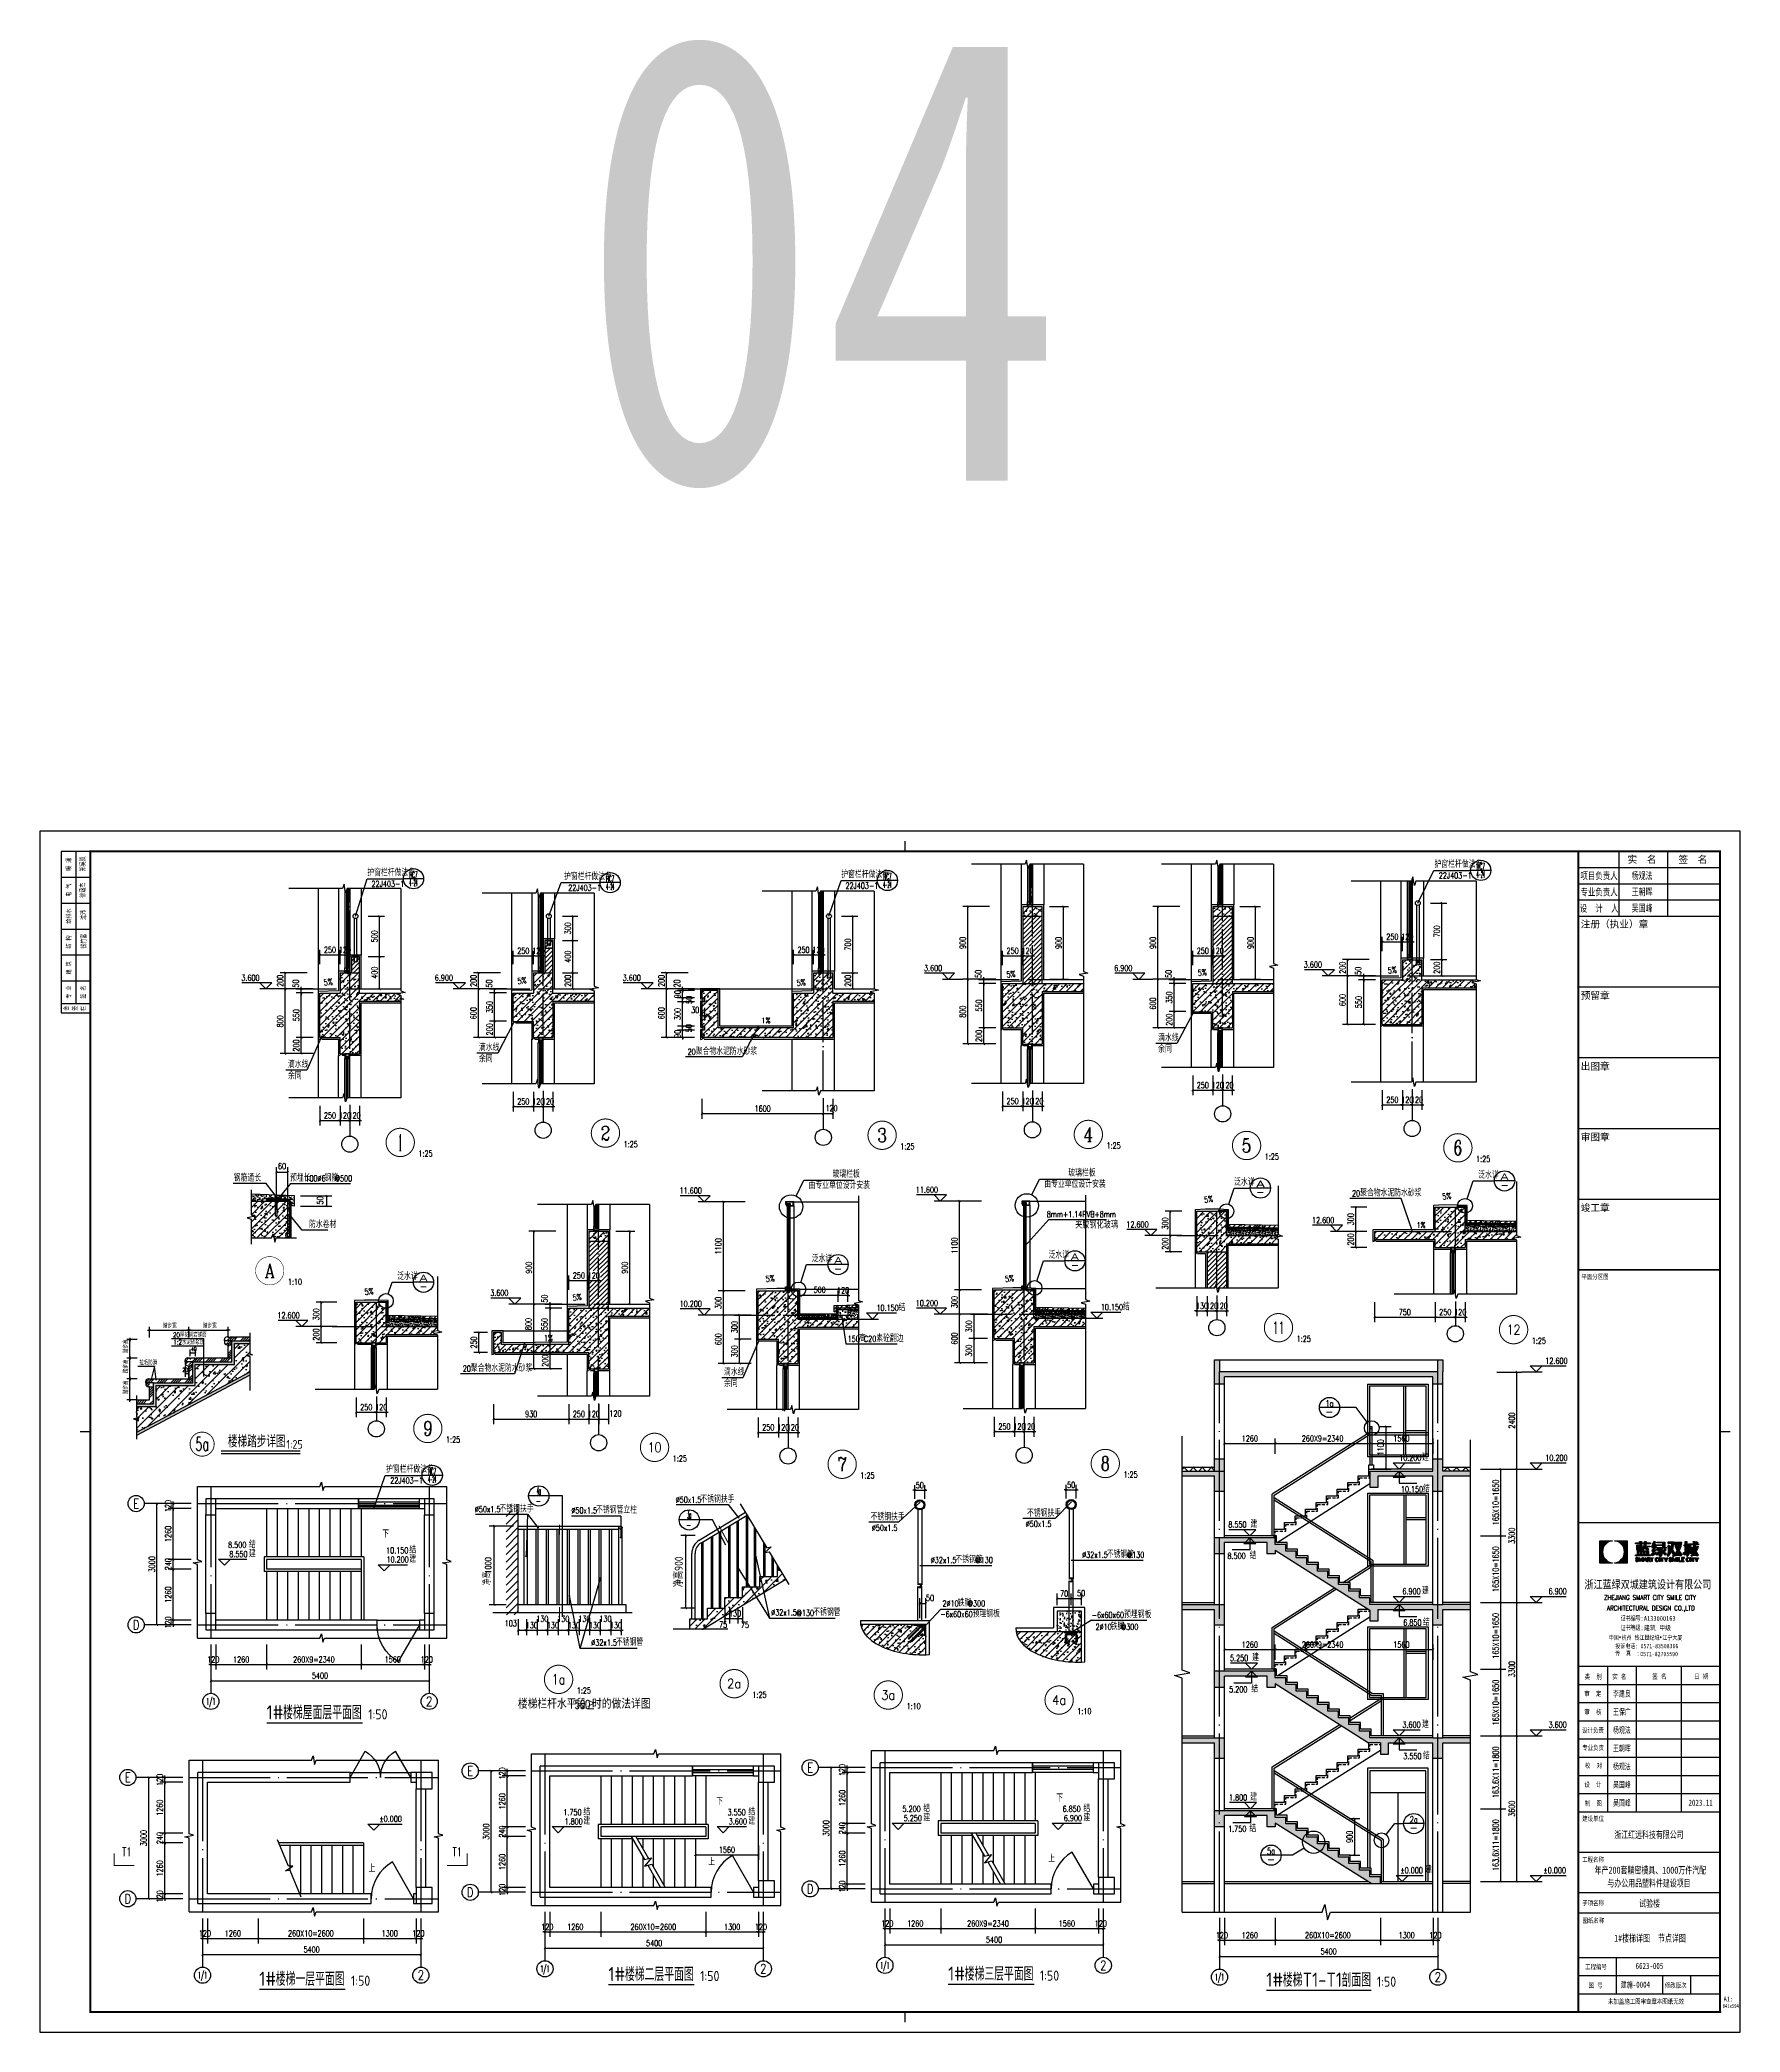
# Model space of a CAD drawing. Extents: x 79570 to 678837, y -1139230 to -612789.
# Drawn here: x 610645 to 652695, y -810288 to -761017 of the extents above; entities that cross this region are included whole.
import ezdxf
from ezdxf.enums import TextEntityAlignment as Align

# ---------------------------------------------------------------- set-up
doc = ezdxf.new("R2010")
doc.units = 0
doc.header["$LTSCALE"] = 1000
doc.header["$MEASUREMENT"] = 0
for name, pattern in [('DASHED2', [0.375, 0.25, -0.125]), ('DOTE', [2.42, 2, -0.2, 0.02, -0.2]), ('HIDDEN', [0.375, 0.25, -0.125])]:
    doc.linetypes.add(name, pattern=pattern)
for name, color, linetype in [('4', 4, 'Continuous'), ('A-DETL-OVLK-GRAY', 157, 'Continuous'), ('A-DETL-OVLK-THIN', 153, 'Continuous'), ('A-DETL-WIND', 134, 'Continuous'), ('A-DETL-WIND-SUPT', 4, 'Continuous'), ('A-剖-0.10mm.......SECT-L01', 156, 'Continuous'), ('A-剖-0.18MM.......SECT-L03', 144, 'Continuous'), ('A-剖-0.20mm.......SECT-L04', 42, 'Continuous'), ('A-剖-填充.........SECT-PATT', 156, 'Continuous'), ('A-平-楼梯.........FLOR-STAIR', 133, 'Continuous'), ('A-立-护栏栏杆.....ELEV-RAIL', 123, 'Continuous'), ('A-立-线.18........ELEV-L.18', 153, 'Continuous'), ('A-立-轮廓线.35....ELEV-OUTL.35', 31, 'Continuous'), ('A-立-门窗.........ELEV-DOWD', 146, 'Continuous'), ('A-通-墙............COMM-WALL', 50, 'Continuous'), ('A-通-墙...........COMM-WALL', 50, 'Continuous'), ('A-通-结构剖线.....COMM-STRU-SECT', 20, 'Continuous'), ('A-通-结构边线.....COMM-STRU-EDGE', 153, 'HIDDEN'), ('A-通-轴线..........COMM-GRID', 27, 'DOTE'), ('A-通-轴线.........COMM-GRID', 27, 'DOTE'), ('A-通-门窗剖线......COMM-DRWD-SECT', 150, 'Continuous'), ('A-通-门窗剖线.....COMM-GLAZ-SECT', 150, 'Continuous'), ('A_CONC', 10, 'Continuous'), ('A_FINISH', 54, 'Continuous'), ('AXIS', 3, 'Continuous'), ('AXIS_TEXT', 7, 'Continuous'), ('DIM_ELEV', 3, 'Continuous'), ('DIM_IDEN', 210, 'Continuous'), ('DIM_LEAD', 3, 'Continuous'), ('DIM_SYMB', 3, 'Continuous'), ('LLLL', 7, 'Continuous'), ('PUB_DIM', 3, 'Continuous'), ('PUB_TEXT', 7, 'Continuous'), ('RAIL', 163, 'Continuous'), ('WALL', 255, 'Continuous'), ('WINDOW', 114, 'Continuous'), ('保温层', 146, 'Continuous'), ('墙', 4, 'Continuous'), ('混凝土填充', 165, 'Continuous'), ('结-图框', 6, 'Continuous'), ('防水层', 6, 'Continuous')]:
    doc.layers.add(name, color=color, linetype=linetype)
doc.layers.add('ys-notprint', color=7, linetype='Continuous', plot=False)
doc.layers.add('结-隐线', color=59, linetype='Continuous', plot=False)
doc.styles.add('-黑体', font='simhei.ttf', dxfattribs={"width": 0.8})
doc.styles.add('_ANNOTATION', font='simplex.shx', dxfattribs={"bigfont": 'gbcbig.shx'})
doc.styles.add('_DIMTXT', font='simplex.shx', dxfattribs={"width": 0.7, "bigfont": 'hztxt.shx'})
doc.styles.add('_HZTXT', font='txt.shx', dxfattribs={"width": 0.8, "bigfont": 'hztxt.shx'})
doc.styles.add('_TCH_AXIS', font='COMPLEX', dxfattribs={"bigfont": 'GBCBIG'})
doc.styles.add('_TCH_DIM', font='SIMPLEX', dxfattribs={"bigfont": 'GBCBIG'})
doc.styles.add('_TCH_DIM_T3', font='SIMPLEX', dxfattribs={"width": 0.705882, "bigfont": 'GBCBIG'})
doc.styles.add('_TCH_LABEL', font='COMPLEX', dxfattribs={"bigfont": 'GBCBIG'})
doc.styles.add('chenhang', font='gbenor.shx', dxfattribs={"bigfont": 'gbcbig0.shx'})
doc.styles.add('COMPLEX', font='COMPLEX')
doc.styles.add('DIM_FONT', font='simplex.shx', dxfattribs={"width": 0.8, "bigfont": 'gbcbig.shx'})
doc.styles.add('HZA', font='GBENOR', dxfattribs={"bigfont": 'GBCBIG'})
doc.styles.add('R5-WALL-DIMS-D$0$_TCH_DIM', font='SIMPLEX', dxfattribs={"bigfont": 'GBCBIG'})
doc.styles.add('ROMANT', font='romant__.ttf')
doc.styles.get("Standard").update_dxf_attribs({"font": 'gbenor.shx', "bigfont": 'gbcbig.shx'})
doc.styles.add('工程数字化管理', font='')
doc.styles.add('工程数字化管理0.8', font='', dxfattribs={"width": 0.8})
doc.styles.add('蓝绿图框', font='', dxfattribs={"width": 0.7})
doc.styles.add('黑体', font='simhei.ttf', dxfattribs={"width": 0.8})
doc.styles.get('工程数字化管理').set_extended_font_data('SimSun')
doc.styles.get('工程数字化管理0.8').set_extended_font_data('SimSun')
doc.styles.get('蓝绿图框').set_extended_font_data('SimSun')
doc.dimstyles.new('_LINEAR$$100', dxfattribs={"dimscale": 100, "dimtxt": 2.7, "dimasz": 1, "dimexe": 2.5, "dimexo": 3, "dimgap": 1, "dimtad": 1, "dimdec": 0, "dimzin": 0, "dimdsep": 46, "dimtxsty": '_DIMTXT', "dimblk": 'ARCHTICK', "dimcen": 0.09, "dimclrt": 7, "dimazin": 2, "dimtfac": 1, "dimtdec": 0, "dimtix": 1, "dimtmove": 2, "dimatfit": 3, "dimldrblk": 'ARCHTICK', "dimfxl": 1, "dimtolj": 1, "dimtzin": 0, "dimarcsym": 0})
doc.dimstyles.new('_TCH_ARCH&&25', dxfattribs={"dimtxt": 74.375, "dimasz": 25, "dimexe": 62.5, "dimexo": 75, "dimgap": 25, "dimtad": 1, "dimdec": 0, "dimzin": 0, "dimdsep": 46, "dimtxsty": '_TCH_DIM_T3', "dimblk": 'ARCHTICK', "dimcen": 0.09, "dimclrt": 7, "dimazin": 2, "dimtfac": 1, "dimtdec": 0, "dimtix": 1, "dimtmove": 2, "dimatfit": 3, "dimfxl": 1, "dimtolj": 1, "dimtzin": 0, "dimarcsym": 0})
doc.dimstyles.new('_TCH_ARCH&&50', dxfattribs={"dimtxt": 148.75, "dimasz": 50, "dimexe": 125, "dimexo": 150, "dimgap": 50, "dimtad": 1, "dimdec": 0, "dimzin": 0, "dimdsep": 46, "dimtxsty": '_TCH_DIM_T3', "dimblk": 'ARCHTICK', "dimcen": 0.09, "dimclrt": 7, "dimazin": 2, "dimtfac": 1, "dimtdec": 0, "dimtix": 1, "dimtmove": 2, "dimatfit": 3, "dimfxl": 1, "dimtolj": 1, "dimtzin": 0, "dimarcsym": 0})
doc.dimstyles.new('DIMN', dxfattribs={"dimtxt": 300, "dimasz": 100, "dimexe": 250, "dimexo": 300, "dimgap": 150, "dimtad": 1, "dimdec": 0, "dimzin": 0, "dimdsep": 46, "dimtxsty": 'DIM_FONT', "dimblk": 'ARCHTICK', "dimcen": 0.09, "dimclrt": 7, "dimazin": 2, "dimtfac": 1, "dimtdec": 0, "dimtix": 1, "dimtmove": 2, "dimatfit": 3, "dimldrblk": 'ARCHTICK', "dimfxl": 1, "dimtolj": 1, "dimtzin": 0, "dimarcsym": 0})
doc.dimstyles.new('DIMN25', dxfattribs={"dimscale": 0.25, "dimtxt": 300, "dimasz": 100, "dimexe": 250, "dimexo": 300, "dimgap": 150, "dimtad": 1, "dimdec": 0, "dimzin": 0, "dimdsep": 46, "dimtxsty": 'DIM_FONT', "dimblk": 'ARCHTICK', "dimcen": 0.09, "dimclrt": 7, "dimazin": 2, "dimtfac": 1, "dimtdec": 0, "dimtix": 1, "dimtmove": 2, "dimatfit": 3, "dimldrblk": 'ARCHTICK', "dimfxl": 1, "dimtolj": 1, "dimtzin": 0, "dimarcsym": 0})
doc.dimstyles.new('DIMN50', dxfattribs={"dimscale": 0.5, "dimtxt": 300, "dimasz": 100, "dimexe": 250, "dimexo": 300, "dimgap": 150, "dimtad": 1, "dimdec": 0, "dimzin": 0, "dimdsep": 46, "dimtxsty": 'DIM_FONT', "dimblk": 'ARCHTICK', "dimcen": 0.09, "dimclrt": 7, "dimazin": 2, "dimtfac": 1, "dimtdec": 0, "dimtix": 1, "dimtmove": 2, "dimatfit": 3, "dimfxl": 1, "dimtolj": 1, "dimtzin": 0, "dimarcsym": 0})
pattern_1 = [(45, (-353737.4, 145105.34), (-530.3301, 530.3301), []), (45, (-353560.65, 145105.34), (-530.3301, 530.3301), []), (45, (-353383.9, 145105.34), (-530.3301, 530.3301), []), (45, (-353207.1, 145105.34), (-530.3301, 530.3301), [])]
pattern_2 = [(45, (0, 0), (-44.194174, 44.194174), []), (50, (0, 0), (179.315046, -15.688034), [18.75, -206.25]), (355, (0, 0), (-34.687833, 188.048033), [15, -165]), (100.4514, (14.94, -1.3), (144.627345, 172.359886), [15.935047, -175.285528]), (46.1842, (0, 50), (266.81026, -41.379754), [28.125, -309.375]), (96.6356, (22.23, 46.55), (233.665676, 243.52947), [23.90257, -262.92825]), (351.1842, (0, 50), (233.665486, 243.52965), [22.5, -247.5]), (21, (25, 37.5), (149.226763, -100.654723), [18.75, -206.25]), (326, (25, 37.5), (60.828833, 181.28751), [15, -165]), (71.4514, (37.44, 29.11), (210.055657, 80.632624), [15.935047, -175.285528]), (37.5, (0, 0), (3.039964, 83.2234635), [0, -163, 0, -167.5, 0, -165.625]), (7.5, (0, 0), (65.767384, 98.602928), [0, -95.5, 0, -159.25, 0, -63.125]), (327.5, (-55.75, 0), (133.455609, -5.638718), [0, -62.5, 0, -195, 0, -258.75]), (317.5, (-80.75, 0), (145.796542, 25.026246), [0, -81.25, 0, -129.5, 0, -183.75])]
pattern_3 = [(45, (0, 0), (-28.0633004, 28.0633004), [])]
pattern_4 = [(45, (0, 0), (-44.194174, 44.194174), []), (50, (0, 0), (179.315046, -15.688034), [18.75, -206.25]), (355, (0, 0), (-34.687833, 188.048033), [15, -165]), (100.4514, (14.94, -1.3), (144.627345, 172.359886), [15.935047, -175.285528]), (46.1842, (0, 50), (266.81026, -41.379754), [28.125, -309.375]), (96.6356, (22.23, 46.55), (233.665676, 243.52947), [23.90257, -262.92825]), (351.1842, (0, 50), (233.665486, 243.52965), [22.5, -247.5]), (21, (25, 37.5), (149.226763, -100.654723), [18.75, -206.25]), (326, (25, 37.5), (60.828833, 181.28751), [15, -165]), (71.4514, (37.44, 29.11), (210.055657, 80.632624), [15.935047, -175.285528]), (37.5, (0, 0), (3.039964, 83.2234635), [0, -163, 0, -167.5, 0, -165.625]), (7.5, (0, 0), (65.767384, 98.602928), [0, -95.5, 0, -159.25, 0, -63.125]), (327.5, (-55.75, 0), (133.455609, -5.638718), [0, -62.5, 0, -195, 0, -258.75]), (317.5, (-80.75, 0), (145.796542, 25.026246), [0, -81.25, 0, -129.5, 0, -183.75])]

msp = doc.modelspace()

# ---------------------------------------------------------------- texts
at = {"layer": 'AXIS_TEXT', "style": '_TCH_AXIS'}
for s, height, p, p2 in [('E', 238.1, (612952.4, -797334.9), (613099.8, -797334.9)), ('D', 233, (612948.4, -800332.3), (613103.7, -800332.3)), ('2', 233, (620196.3, -802224.2), (620351.6, -802224.2)), ('E', 238.1, (612746.7, -804107.4), (612894.1, -804107.4)), ('E', 238.1, (621215.3, -803947.2), (621362.7, -803947.2)), ('E', 238.1, (629622.3, -803863.9), (629769.7, -803863.9)), ('D', 233, (612742.7, -807104.9), (612898.1, -807104.9)), ('D', 233, (621211.3, -806944.7), (621366.6, -806944.7)), ('D', 233, (629618.3, -806861.4), (629773.7, -806861.4)), ('2', 233, (636866.2, -808753.2), (637021.5, -808753.2)), ('2', 233, (619990.6, -808996.7), (620145.9, -808996.7)), ('2', 233, (628459.2, -808836.5), (628614.5, -808836.5)), ('2', 233, (645141.2, -809042.6), (645296.5, -809042.6))]:
    msp.add_text(s, height=height, dxfattribs=at).set_placement(p, p2, align=Align.FIT)
at = {"layer": 'AXIS_TEXT', "style": '_TCH_AXIS', "width": 0.65625}
for p, p2 in [((614761.6, -802191.3), (614986.3, -802191.3)), ((631431.6, -808720.3), (631656.2, -808720.3)), ((614556, -808963.8), (614780.6, -808963.8)), ((623024.5, -808803.6), (623249.2, -808803.6)), ((639706.5, -809009.7), (639931.1, -809009.7))]:
    msp.add_text('1/1', height=167.16, dxfattribs=at).set_placement(p, p2, align=Align.FIT)
at = {"layer": 'PUB_DIM', "color": 7, "style": 'HZA'}
for s, height, p in [('楼梯踏步详图', 297.5, (615295.2, -795825.3)), ('1:25', 212.5, (616742.4, -795857.5))]:
    msp.add_text(s, height=height, dxfattribs=at).set_placement(p)
at = {"layer": 'PUB_TEXT'}
for s, height, style, width, p in [('04', 11040.51, '黑体', 0.8, (623957.3, -771921.9)), ('1%', 136, '_TCH_DIM', 0.705882, (628490, -785334.8)), ('1%', 136, '_TCH_DIM', 0.705882, (644693.9, -790395.7)), ('1:10', 148.75, '_TCH_DIM', 0.705882, (616778.9, -791807.7)), ('150', 148.75, '_TCH_DIM', 0.705882, (630622.7, -793215.6)), ('C20', 148.75, '_TCH_DIM', 0.705882, (631025.6, -793215.6)), ('12.600', 148.75, '_TCH_DIM', 0.705882, (647877.2, -793759)), ('10.200', 148.75, '_TCH_DIM', 0.705882, (644262.9, -796159)), ('10.200', 148.75, '_TCH_DIM', 0.705882, (647877.2, -796159)), ('%%C50x1.5', 148.75, '_ANNOTATION', 0.705882, (626369.9, -797194.4, 4798.8)), ('10.150', 148.75, '_TCH_DIM', 0.705882, (644304.5, -796934.8)), ('%%C50x1.5', 148.75, '_ANNOTATION', 0.705882, (621401.9, -797430, 4798.8)), ('%%C50x1.5', 148.75, '_ANNOTATION', 0.705882, (623790.2, -797458.3, 2408.8)), ('%%C50x1.5', 148.75, '_ANNOTATION', 0.705882, (635026.1, -797793.5, -2770.1)), ('8.550', 148.75, '_TCH_DIM', 0.705882, (640037.8, -797809)), ('8.500', 148.75, '_TCH_DIM', 0.705882, (615300.5, -798312.8)), ('%%C50x1.5', 148.75, '_ANNOTATION', 0.705882, (631219.7, -797891.3, -380.1)), ('8.550', 148.75, '_TCH_DIM', 0.705882, (615330.5, -798540.3)), ('10.150', 148.75, '_TCH_DIM', 0.705882, (619208.4, -798446.6)), ('10.200', 148.75, '_TCH_DIM', 0.705882, (619218.4, -798674.1)), ('%%C32x1.5', 148.75, '_ANNOTATION', 0.705882, (632677.2, -798686.4, 4418.7)), ('@130', 148.75, '_ANNOTATION', 0.705882, (633778.7, -798686.4, 4418.7)), ('%%C32x1.5', 148.75, '_ANNOTATION', 0.705882, (636421.5, -798555.8, 2028.7)), ('@130', 148.75, '_ANNOTATION', 0.705882, (637523, -798555.8, 2028.7)), ('8.500', 148.75, '_TCH_DIM', 0.705882, (640016.1, -798584.8)), ('2%%c10', 148.75, '_ANNOTATION', 0.705882, (632967.6, -799759.8, 4418.7)), ('@300', 148.75, '_ANNOTATION', 0.705882, (633588.3, -799759.8, 4418.7)), ('6.900', 148.75, '_TCH_DIM', 0.705882, (644342.9, -799459)), ('6.900', 148.75, '_TCH_DIM', 0.705882, (647957.2, -799459)), ('%%C32x1.5', 148.75, '_ANNOTATION', 0.705882, (628731.9, -799980.6, 4798.8)), ('@130', 148.75, '_ANNOTATION', 0.705882, (629357.2, -799995.9, 4798.8)), ('-6x60x60', 148.75, '_ANNOTATION', 0.705882, (632915.2, -800026.5, -380.1)), ('-6x60x60', 148.75, '_ANNOTATION', 0.705882, (636659.2, -800045.1, 2028.7)), ('6.850', 148.75, '_TCH_DIM', 0.705882, (644364.5, -800234.8)), ('%%C32x1.5', 148.75, '_ANNOTATION', 0.705882, (624281.2, -800729.5, 2408.8)), ('2%%c10', 148.75, '_ANNOTATION', 0.705882, (636754.5, -800340.9, -380.1)), ('@300', 148.75, '_ANNOTATION', 0.705882, (637375.2, -800340.9, -380.1)), ('5.250', 148.75, '_TCH_DIM', 0.705882, (640079.3, -801109)), ('500', 212.5, '_TCH_DIM', 0.705882, (623872.5, -802288.8)), ('1:25', 148.75, '_TCH_DIM', 0.705882, (623924, -801913.1)), ('1:25', 148.75, '_TCH_DIM', 0.705882, (628267.3, -802019.1)), ('5.200', 148.75, '_TCH_DIM', 0.705882, (640057.7, -801884.8)), ('1:10', 148.75, '_TCH_DIM', 0.705882, (632077.8, -802300.4)), ('1:10', 148.75, '_TCH_DIM', 0.705882, (636302.7, -802425)), ('3.600', 148.75, '_TCH_DIM', 0.705882, (644342.9, -802759)), ('3.600', 148.75, '_TCH_DIM', 0.705882, (647957.2, -802759)), ('3.550', 148.75, '_TCH_DIM', 0.705882, (644364.5, -803534.8)), ('1.800', 148.75, '_TCH_DIM', 0.705882, (640054.1, -804559)), ('%%P0.000', 148.75, '_TCH_DIM', 0.705882, (619038.9, -805088.2)), ('1.750', 148.75, '_TCH_DIM', 0.705882, (623592.7, -804925.1)), ('1.800', 148.75, '_TCH_DIM', 0.705882, (623622.7, -805152.6)), ('3.550', 148.75, '_TCH_DIM', 0.705882, (627652.5, -804925.1)), ('3.600', 148.75, '_TCH_DIM', 0.705882, (627682.5, -805152.6)), ('5.200', 148.75, '_TCH_DIM', 0.705882, (631979.7, -804841.8)), ('5.250', 148.75, '_TCH_DIM', 0.705882, (632009.7, -805069.3)), ('6.850', 148.75, '_TCH_DIM', 0.705882, (635938.3, -804841.8)), ('6.900', 148.75, '_TCH_DIM', 0.705882, (635968.3, -805069.3)), ('1.750', 148.75, '_TCH_DIM', 0.705882, (640032.4, -805334.7)), ('T1', 212.5, '_TCH_LABEL', 0.705882, (612682.2, -805934.5)), ('T1', 212.5, '_TCH_LABEL', 0.705882, (620850.4, -805935)), ('%%P0.000', 148.75, '_TCH_DIM', 0.705882, (644288.8, -806358.9)), ('%%P0.000', 148.75, '_TCH_DIM', 0.705882, (647827.2, -806358.9))]:
    msp.add_text(s, height=height, dxfattribs=dict(at, style=style, width=width)).set_placement(p)
at = {"layer": 'PUB_TEXT', "style": '_TCH_DIM', "width": 0.705882}
for rotation, p in [(7.31147, (617674.3, -784407.2)), (7.31147, (622468.3, -784372.5)), (7.31147, (629371.4, -784420.2)), (7.31147, (634560.6, -784210.6)), (7.31147, (639289.9, -784168.9)), (7.31147, (643989.6, -784110.1)), (7.31147, (639448.1, -789779.5)), (7.31147, (645337.9, -789701.4)), (7.31147, (628605.8, -791738.6)), (7.31147, (634522.3, -791738.6)), (5.87541, (618683.4, -792056.8)), (7.31147, (623831, -792202.8))]:
    msp.add_text('5%', height=148.75, rotation=rotation, dxfattribs=at).set_placement(p)
at = {"layer": 'PUB_TEXT', "linetype": 'ByBlock'}
for s, style, p in [('滴水线', '_TCH_DIM', (621504.4, -786022.3)), ('滴水线', '_TCH_DIM', (638301, -785783.5)), ('滴水线', '_TCH_DIM', (616781.4, -786440.5)), ('余同', '_TCH_DIM', (621504.4, -786302.3)), ('聚合物水泥防水砂浆', '_TCH_DIM', (626866.2, -786117.6)), ('余同', '_TCH_DIM', (638301, -786063.5)), ('余同', '_TCH_DIM', (616781.4, -786720.5)), ('聚合物水泥防水砂浆', '_TCH_DIM', (643297, -789618.4)), ('聚合物水泥防水砂浆', '_TCH_DIM', (621304.8, -793952.5)), ('余同', '_TCH_DIM', (627566.2, -794330)), ('滴水线', '_TCH_DIM', (627566.2, -794050)), ('护窗栏杆做法参', 'R5-WALL-DIMS-D$0$_TCH_DIM', (619206.8, -796451.7))]:
    msp.add_text(s, height=168.79, dxfattribs=dict(at, style=style)).set_placement(p)
at = {"layer": 'PUB_TEXT', "linetype": 'ByBlock', "width": 0.705882}
for s, style, p in [('20', '_TCH_DIM', (626666.2, -786117.6)), ('20', '_TCH_DIM', (643097, -789618.4)), ('20', '_TCH_DIM', (621104.8, -793952.5)), ('22J403-1', 'R5-WALL-DIMS-D$0$_TCH_DIM', (619311.5, -796718.5))]:
    msp.add_text(s, height=148.75, dxfattribs=dict(at, style=style)).set_placement(p)
at = {"layer": 'PUB_TEXT', "style": '_TCH_LABEL'}
for s, height, p, p2 in [('A', 334.1, (616201.6, -791624.7), (616456.2, -791624.7)), ('1a', 252, (623306, -801689.1), (623642, -801689.1)), ('2a', 230.44, (627641.7, -801784.3), (627992.8, -801784.3)), ('3a', 230.44, (631452.2, -802065.7), (631803.3, -802065.7)), ('4a', 230.44, (635677.2, -802190.2), (636028.3, -802190.2))]:
    msp.add_text(s, height=height, dxfattribs=at).set_placement(p, p2, align=Align.FIT)
at = {"layer": 'PUB_TEXT'}
for s, height, style, p in [('高', 168.8, '_TCH_DIM', (630902.7, -793215.6)), ('素砼翻边', 168.79, '_TCH_DIM', (631330.6, -793215.6)), ('建', 168.8, '_TCH_DIM', (644827.9, -796159)), ('不锈钢扶手', 168.79, '_ANNOTATION', (626979.9, -797194.4, 4798.8)), ('结', 168.8, '_TCH_DIM', (644849.5, -796934.8)), ('不锈钢扶手', 168.79, '_ANNOTATION', (622011.9, -797430, 4798.8)), ('不锈钢管立柱', 168.79, '_ANNOTATION', (624400.2, -797458.3, 2408.8)), ('不锈钢扶手', 168.79, '_ANNOTATION', (631189.8, -797629.4, 4418.7)), ('不锈钢扶手', 168.79, '_ANNOTATION', (635058.9, -797536.3, 2028.7)), ('建', 168.8, '_TCH_DIM', (640585.8, -797809)), ('结', 168.8, '_TCH_DIM', (615815.5, -798312.8)), ('下', 168.8, '_TCH_DIM', (619110.5, -798053.4)), ('建', 168.8, '_TCH_DIM', (615815.5, -798540.3)), ('结', 168.8, '_TCH_DIM', (619783.4, -798446.6)), ('建', 168.8, '_TCH_DIM', (619783.4, -798674.1)), ('不锈钢管', 168.79, '_ANNOTATION', (633287.2, -798686.4, 4418.7)), ('不锈钢管', 168.79, '_ANNOTATION', (637031.5, -798555.8, 2028.7)), ('结', 168.8, '_TCH_DIM', (640564.1, -798584.8)), ('铁脚', 168.79, '_ANNOTATION', (633342.6, -799759.8, 4418.7)), ('建', 168.8, '_TCH_DIM', (644827.9, -799459)), ('不锈钢管', 168.79, '_ANNOTATION', (629771.9, -799988.9, 4798.8)), ('预埋钢板', 168.79, '_ANNOTATION', (633715.2, -800026.5, -380.1)), ('铁脚', 168.79, '_ANNOTATION', (637129.5, -800340.9, -380.1)), ('预埋钢板', 168.79, '_ANNOTATION', (637459.2, -800045.1, 2028.7)), ('结', 168.8, '_TCH_DIM', (644849.5, -800234.8)), ('不锈钢管', 168.79, '_ANNOTATION', (624891.2, -800729.5, 2408.8)), ('建', 168.8, '_TCH_DIM', (640627.3, -801109)), ('楼梯栏杆水平段≥', 241.13, '_TCH_DIM', (622468.2, -802288.8)), ('时的做法详图', 241.13, '_TCH_DIM', (624301.1, -802288.8)), ('结', 168.8, '_TCH_DIM', (640605.7, -801884.8)), ('建', 168.8, '_TCH_DIM', (644827.9, -802759)), ('结', 168.8, '_TCH_DIM', (644849.5, -803534.8)), ('下', 168.8, '_TCH_DIM', (627373.4, -804665.7)), ('下', 168.8, '_TCH_DIM', (635780.4, -804582.4)), ('建', 168.8, '_TCH_DIM', (640579.1, -804559)), ('结', 168.8, '_TCH_DIM', (624087.7, -804925.1)), ('建', 168.8, '_TCH_DIM', (624087.7, -805152.6)), ('结', 168.8, '_TCH_DIM', (628167.5, -804925.1)), ('建', 168.8, '_TCH_DIM', (628167.5, -805152.6)), ('结', 168.8, '_TCH_DIM', (632494.7, -804841.8)), ('建', 168.8, '_TCH_DIM', (632494.7, -805069.3)), ('结', 168.8, '_TCH_DIM', (636453.3, -804841.8)), ('建', 168.8, '_TCH_DIM', (636453.3, -805069.3)), ('结', 168.8, '_TCH_DIM', (640557.4, -805334.7)), ('上', 168.8, '_TCH_DIM', (627174.7, -806165.7)), ('上', 168.8, '_TCH_DIM', (635581.7, -806082.4)), ('上', 168.8, '_TCH_DIM', (618773.7, -806325.9)), ('建', 168.8, '_TCH_DIM', (644903.8, -806358.9))]:
    msp.add_text(s, height=height, dxfattribs=dict(at, style=style)).set_placement(p)
at = {"layer": 'PUB_TEXT', "color": 6, "style": '_TCH_LABEL'}
for s, width, p, p2 in [('1a', 0.875, (642437.7, -794820.8), (642639, -794820.8)), ('-', 1.458333, (642437.7, -795022), (642639, -795022)), ('2a', 0.75, (644522.6, -805110.2), (644723.8, -805110.2)), ('-', 1.458333, (644522.6, -805311.5), (644723.8, -805311.5)), ('5a', 0.75, (640994.3, -805890.2), (641195.5, -805890.2)), ('-', 1.458333, (640994.3, -806091.4), (641195.5, -806091.4))]:
    msp.add_text(s, height=161, dxfattribs=dict(at, width=width)).set_placement(p, p2, align=Align.FIT)
at = {"layer": 'PUB_TEXT', "style": '_TCH_LABEL'}
for s, height, width, p, p2 in [('5a', 336.58, 0.6, (614490, -795913.7), (614826.5, -795913.7)), ('-', 195.8, 0.777778, (622907.9, -797245.8), (623038.4, -797245.8)), ('4a', 195.75, 0.292554, (622934.9, -796999), (623033.1, -796999)), ('3a', 195.75, 0.309763, (626656.4, -797591.7), (626754.5, -797591.7)), ('-', 195.8, 0.777778, (626629.3, -797838.5), (626759.8, -797838.5))]:
    msp.add_text(s, height=height, dxfattribs=dict(at, width=width)).set_placement(p, p2, align=Align.FIT)
at = {"layer": 'PUB_TEXT', "linetype": 'ByBlock', "style": '_TCH_LABEL'}
for s, width, p, p2 in [('4-24', 0.316265, (620248.3, -796698.3), (620449.6, -796698.3)), ('HC7', 0.444915, (620248.3, -796497.1), (620449.6, -796497.1))]:
    msp.add_text(s, height=161, dxfattribs=dict(at, width=width)).set_placement(p, p2, align=Align.FIT)
at = {"layer": 'PUB_TEXT', "style": '_ANNOTATION'}
msp.add_text('净高', height=168.79, rotation=90, dxfattribs=at).set_placement((621789.7, -799233.5, 4798.8))
at = {"layer": 'PUB_TEXT'}
for s, height, p in [('1#', 350, (616252.2, -802552.7)), ('楼梯屋面层平面图', 337.59, (616660.5, -802552.7)), ('1:50', 250, (618765.8, -802552.7)), ('1#', 350, (616071, -809141.6)), ('楼梯一层平面图', 337.59, (616479.3, -809141.6)), ('1:50', 250, (618338.8, -809141.6)), ('1#', 350, (624706.8, -809025)), ('楼梯二层平面图', 337.59, (625115.2, -809025)), ('1:50', 250, (626974.6, -809025)), ('1#', 350, (633108.6, -809014.1)), ('楼梯三层平面图', 337.59, (633516.9, -809014.1)), ('1:50', 250, (635376.4, -809014.1)), ('1#', 350, (640975.4, -809164.4)), ('楼梯', 337.59, (641383.7, -809164.4)), ('T1-T1', 350, (641875.2, -809164.4)), ('剖面图', 337.59, (642837.7, -809164.4)), ('1:50', 250, (643710.5, -809164.4))]:
    msp.add_text(s, height=height, dxfattribs=at).set_placement(p)
at = {"layer": 'PUB_TEXT', "insert": (626448.5, -798902.4), "char_height": 200, "attachment_point": 5, "rotation": 90, "style": 'chenhang'}
msp.add_mtext('\\A1;净高900', dxfattribs=at)

# ---------------------------------------------------------------- blocks, each defined once
blk = doc.blocks.new('_DIMX')
blk.add_line((-150, 0), (150, 0))
at = {"const_width": 50}
blk.add_lwpolyline([(-70, -70), (70, 70)], dxfattribs=at)
blk = doc.blocks.new('_ArchTick')
at = {"color": 0, "linetype": 'ByBlock', "const_width": 0.4}
blk.add_lwpolyline([(-0.5, -0.5), (0.5, 0.5)], dxfattribs=at)
blk = doc.blocks.new('*D76')
at = {"layer": 'Defpoints', "color": 0, "transparency": 16777216}
for p in [(4120, 3539), (4520, 4091), (4520, 3539)]:
    blk.add_point(p, dxfattribs=at)
at = {"layer": 'PUB_DIM', "color": 0, "lineweight": -2, "transparency": 16777216}
for p, q in [((4120, 3839), (4120, 4341)), ((4120, 4091), (4520, 4091)), ((4520, 3839), (4520, 4341))]:
    blk.add_line(p, q, dxfattribs=at)
at = {"layer": 'PUB_DIM', "color": 0, "lineweight": -2, "transparency": 16777216, "xscale": 100, "yscale": 100, "zscale": 100, "rotation": 180}
blk.add_blockref('_ArchTick', (4120, 4091), dxfattribs=at)
at = {"layer": 'PUB_DIM', "color": 0, "lineweight": -2, "transparency": 16777216, "xscale": 100, "yscale": 100, "zscale": 100}
blk.add_blockref('_ArchTick', (4520, 4091), dxfattribs=at)
at = {"layer": 'PUB_DIM', "color": 7, "transparency": 16777216, "insert": (4384, 4378), "char_height": 300, "attachment_point": 5, "style": '_DIMTXT'}
blk.add_mtext('\\A1;40', dxfattribs=at)
blk = doc.blocks.new('*D77')
at = {"layer": 'Defpoints', "color": 0, "transparency": 16777216}
for p in [(3720, 3400), (4000, 3400), (4000, 2506)]:
    blk.add_point(p, dxfattribs=at)
at = {"layer": 'PUB_DIM', "color": 0, "lineweight": -2, "transparency": 16777216}
for p, q in [((3720, 3100), (3720, 2256)), ((4000, 3100), (4000, 2256)), ((3720, 2506), (4000, 2506))]:
    blk.add_line(p, q, dxfattribs=at)
at = {"layer": 'PUB_DIM', "color": 0, "lineweight": -2, "transparency": 16777216, "xscale": 100, "yscale": 100, "zscale": 100, "rotation": 180}
blk.add_blockref('_ArchTick', (3720, 2506), dxfattribs=at)
at = {"layer": 'PUB_DIM', "color": 0, "lineweight": -2, "transparency": 16777216, "xscale": 100, "yscale": 100, "zscale": 100}
blk.add_blockref('_ArchTick', (4000, 2506), dxfattribs=at)
at = {"layer": 'PUB_DIM', "color": 7, "transparency": 16777216, "insert": (3738, 2782), "char_height": 300, "attachment_point": 5, "style": '_DIMTXT'}
blk.add_mtext('\\A1;20', dxfattribs=at)
blk = doc.blocks.new('_AXISO')
blk.add_circle((0, 0), 0.5)
at = {"layer": 'AXIS_TEXT', "style": 'COMPLEX', "width": 1.041667}
blk.add_attdef('A', text='', height=0.56, dxfattribs=at).set_placement((-0.25, -0.28), (0.25, -0.28), align=Align.FIT)
blk = doc.blocks.new('A$C7B8302AA')
at = {"layer": 'A-通-门窗剖线.....COMM-GLAZ-SECT'}
for points in [[(-6, -58), (-6, 0), (-64, 0), (-64, -58), (-46, -58), (-46, -35), (-40, -35), (-40, -58), (-30, -58), (-30, -35), (-24, -35), (-24, -58)], [(-12, -29), (-12, -6), (-58, -6), (-58, -29), (-49, -29), (-49, -29), (-34, -29), (-34, -29), (-34, -29), (-34, -29), (-15, -29), (-15, -29)]]:
    blk.add_lwpolyline(points, close=True, dxfattribs=at)
blk = doc.blocks.new('全a80ym')
at = {"layer": 'A-立-护栏栏杆.....ELEV-RAIL'}
for p, q in [((-40, -5), (-40, 0)), ((-40, 0), (40, 0)), ((40, -5), (-40, -5)), ((-21, -5), (-21, -59)), ((-16, -5), (-16, -59)), ((-6, -59), (-11, -59)), ((6, -59), (11, -59)), ((16, -5), (16, -59)), ((21, -5), (21, -59)), ((40, 0), (40, -5))]:
    blk.add_line(p, q, dxfattribs=at)
for centre, radius in [((-13, -59), 7.28), ((-13, -59), 2.28), ((13, -59), 7.28), ((13, -59), 2.28)]:
    blk.add_arc(centre, radius, 180, 0, dxfattribs=at)
blk = doc.blocks.new('*D3579')
at = {"layer": 'Defpoints', "color": 0, "transparency": 16777216}
for p in [(615856, -839900), (616106, -839900), (616106, -840158)]:
    blk.add_point(p, dxfattribs=at)
at = {"layer": 'PUB_DIM', "color": 0, "lineweight": -2, "transparency": 16777216}
for p, q in [((615856, -839975), (615856, -840220)), ((616106, -839975), (616106, -840220)), ((615856, -840158), (616106, -840158))]:
    blk.add_line(p, q, dxfattribs=at)
at = {"layer": 'PUB_DIM', "color": 0, "lineweight": -2, "transparency": 16777216, "xscale": 25, "yscale": 25, "zscale": 25, "rotation": 180}
blk.add_blockref('_ArchTick', (615856, -840158), dxfattribs=at)
at = {"layer": 'PUB_DIM', "color": 0, "lineweight": -2, "transparency": 16777216, "xscale": 25, "yscale": 25, "zscale": 25}
blk.add_blockref('_ArchTick', (616106, -840158), dxfattribs=at)
at = {"layer": 'PUB_DIM', "color": 7, "transparency": 16777216, "insert": (615981, -840095), "char_height": 74.4, "attachment_point": 5, "style": '_TCH_DIM_T3'}
blk.add_mtext('\\A1;250', dxfattribs=at)
blk = doc.blocks.new('*D3580')
at = {"layer": 'Defpoints', "color": 0, "transparency": 16777216}
for p in [(616106, -839900), (616226, -839900), (616226, -840158)]:
    blk.add_point(p, dxfattribs=at)
at = {"layer": 'PUB_DIM', "color": 0, "lineweight": -2, "transparency": 16777216}
for p, q in [((616106, -839975), (616106, -840220)), ((616226, -839975), (616226, -840220)), ((616106, -840158), (616081, -840158)), ((616106, -840158), (616226, -840158)), ((616226, -840158), (616251, -840158))]:
    blk.add_line(p, q, dxfattribs=at)
at = {"layer": 'PUB_DIM', "color": 0, "lineweight": -2, "transparency": 16777216, "xscale": 25, "yscale": 25, "zscale": 25}
blk.add_blockref('_ArchTick', (616106, -840158), dxfattribs=at)
at = {"layer": 'PUB_DIM', "color": 0, "lineweight": -2, "transparency": 16777216, "xscale": 25, "yscale": 25, "zscale": 25, "rotation": 180}
blk.add_blockref('_ArchTick', (616226, -840158), dxfattribs=at)
at = {"layer": 'PUB_DIM', "color": 7, "transparency": 16777216, "insert": (616166, -840095), "char_height": 74.4, "attachment_point": 5, "style": '_TCH_DIM_T3'}
blk.add_mtext('\\A1;120', dxfattribs=at)
blk = doc.blocks.new('*D3581')
at = {"layer": 'Defpoints', "color": 0, "transparency": 16777216}
for p in [(616226, -839900), (616346, -839900), (616346, -840158)]:
    blk.add_point(p, dxfattribs=at)
at = {"layer": 'PUB_DIM', "color": 0, "lineweight": -2, "transparency": 16777216}
for p, q in [((616226, -839975), (616226, -840220)), ((616346, -839975), (616346, -840220)), ((616226, -840158), (616201, -840158)), ((616226, -840158), (616346, -840158)), ((616346, -840158), (616371, -840158))]:
    blk.add_line(p, q, dxfattribs=at)
at = {"layer": 'PUB_DIM', "color": 0, "lineweight": -2, "transparency": 16777216, "xscale": 25, "yscale": 25, "zscale": 25}
blk.add_blockref('_ArchTick', (616226, -840158), dxfattribs=at)
at = {"layer": 'PUB_DIM', "color": 0, "lineweight": -2, "transparency": 16777216, "xscale": 25, "yscale": 25, "zscale": 25, "rotation": 180}
blk.add_blockref('_ArchTick', (616346, -840158), dxfattribs=at)
at = {"layer": 'PUB_DIM', "color": 7, "transparency": 16777216, "insert": (616286, -840095), "char_height": 74.4, "attachment_point": 5, "style": '_TCH_DIM_T3'}
blk.add_mtext('\\A1;120', dxfattribs=at)
blk = doc.blocks.new('*D3582')
at = {"layer": 'Defpoints', "color": 0, "transparency": 16777216}
for p in [(615626, -838589), (615847, -838589), (615847, -838639)]:
    blk.add_point(p, dxfattribs=at)
at = {"layer": 'PUB_DIM', "color": 0, "lineweight": -2, "transparency": 16777216}
for p, q in [((615772, -838589), (615564, -838589)), ((615626, -838589), (615626, -838564)), ((615626, -838639), (615626, -838589)), ((615772, -838639), (615564, -838639)), ((615626, -838639), (615626, -838664))]:
    blk.add_line(p, q, dxfattribs=at)
at = {"layer": 'PUB_DIM', "color": 0, "lineweight": -2, "transparency": 16777216, "xscale": 25, "yscale": 25, "zscale": 25}
for p, rotation in [((615626, -838589), 270), ((615626, -838639), 90)]:
    blk.add_blockref('_ArchTick', p, dxfattribs=dict(at, rotation=rotation))
at = {"layer": 'PUB_DIM', "color": 7, "transparency": 16777216, "insert": (615557, -838522), "char_height": 74.4, "attachment_point": 5, "rotation": 90, "style": '_TCH_DIM_T3'}
blk.add_mtext('\\A1;50', dxfattribs=at)
blk = doc.blocks.new('*D3583')
at = {"layer": 'Defpoints', "color": 0, "transparency": 16777216}
for p in [(615626, -838639), (615847, -838639), (615847, -839189)]:
    blk.add_point(p, dxfattribs=at)
at = {"layer": 'PUB_DIM', "color": 0, "lineweight": -2, "transparency": 16777216}
for p, q in [((615772, -838639), (615564, -838639)), ((615626, -839189), (615626, -838639)), ((615772, -839189), (615564, -839189))]:
    blk.add_line(p, q, dxfattribs=at)
at = {"layer": 'PUB_DIM', "color": 0, "lineweight": -2, "transparency": 16777216, "xscale": 25, "yscale": 25, "zscale": 25}
for p, rotation in [((615626, -838639), 90), ((615626, -839189), 270)]:
    blk.add_blockref('_ArchTick', p, dxfattribs=dict(at, rotation=rotation))
at = {"layer": 'PUB_DIM', "color": 7, "transparency": 16777216, "insert": (615564, -838914), "char_height": 74.4, "attachment_point": 5, "rotation": 90, "style": '_TCH_DIM_T3'}
blk.add_mtext('\\A1;550', dxfattribs=at)
blk = doc.blocks.new('*D3584')
at = {"layer": 'Defpoints', "color": 0, "transparency": 16777216}
for p in [(615626, -839189), (615847, -839189), (615847, -839389)]:
    blk.add_point(p, dxfattribs=at)
at = {"layer": 'PUB_DIM', "color": 0, "lineweight": -2, "transparency": 16777216}
for p, q in [((615772, -839189), (615564, -839189)), ((615626, -839389), (615626, -839189)), ((615772, -839389), (615564, -839389))]:
    blk.add_line(p, q, dxfattribs=at)
at = {"layer": 'PUB_DIM', "color": 0, "lineweight": -2, "transparency": 16777216, "xscale": 25, "yscale": 25, "zscale": 25}
for p, rotation in [((615626, -839189), 90), ((615626, -839389), 270)]:
    blk.add_blockref('_ArchTick', p, dxfattribs=dict(at, rotation=rotation))
at = {"layer": 'PUB_DIM', "color": 7, "transparency": 16777216, "insert": (615564, -839289), "char_height": 74.4, "attachment_point": 5, "rotation": 90, "style": '_TCH_DIM_T3'}
blk.add_mtext('\\A1;200', dxfattribs=at)
blk = doc.blocks.new('*D3585')
at = {"layer": 'Defpoints', "color": 0, "transparency": 16777216}
for p in [(615426, -838589), (615772, -838589), (615772, -839389)]:
    blk.add_point(p, dxfattribs=at)
at = {"layer": 'PUB_DIM', "color": 0, "lineweight": -2, "transparency": 16777216}
for p, q in [((615697, -838589), (615364, -838589)), ((615426, -839389), (615426, -838589)), ((615697, -839389), (615364, -839389))]:
    blk.add_line(p, q, dxfattribs=at)
at = {"layer": 'PUB_DIM', "color": 0, "lineweight": -2, "transparency": 16777216, "xscale": 25, "yscale": 25, "zscale": 25}
for p, rotation in [((615426, -838589), 90), ((615426, -839389), 270)]:
    blk.add_blockref('_ArchTick', p, dxfattribs=dict(at, rotation=rotation))
at = {"layer": 'PUB_DIM', "color": 7, "transparency": 16777216, "insert": (615364, -838989), "char_height": 74.4, "attachment_point": 5, "rotation": 90, "style": '_TCH_DIM_T3'}
blk.add_mtext('\\A1;800', dxfattribs=at)
blk = doc.blocks.new('*D3586')
at = {"layer": 'Defpoints', "color": 0, "transparency": 16777216}
for p in [(615426, -837689), (615772, -837689), (615772, -838589)]:
    blk.add_point(p, dxfattribs=at)
at = {"layer": 'PUB_DIM', "color": 0, "lineweight": -2, "transparency": 16777216}
for p, q in [((615697, -837689), (615364, -837689)), ((615426, -838589), (615426, -837689)), ((615697, -838589), (615364, -838589))]:
    blk.add_line(p, q, dxfattribs=at)
at = {"layer": 'PUB_DIM', "color": 0, "lineweight": -2, "transparency": 16777216, "xscale": 25, "yscale": 25, "zscale": 25}
for p, rotation in [((615426, -837689), 90), ((615426, -838589), 270)]:
    blk.add_blockref('_ArchTick', p, dxfattribs=dict(at, rotation=rotation))
at = {"layer": 'PUB_DIM', "color": 7, "transparency": 16777216, "insert": (615364, -838139), "char_height": 74.4, "attachment_point": 5, "rotation": 90, "style": '_TCH_DIM_T3'}
blk.add_mtext('\\A1;900', dxfattribs=at)
blk = doc.blocks.new('*D3587')
at = {"layer": 'Defpoints', "color": 0, "transparency": 16777216}
for p in [(616106, -838298), (615856, -838488), (616106, -838488)]:
    blk.add_point(p, dxfattribs=at)
at = {"layer": 'PUB_DIM', "color": 0, "lineweight": -2, "transparency": 16777216}
for p, q in [((615856, -838413), (615856, -838235)), ((615856, -838298), (616106, -838298)), ((616106, -838413), (616106, -838235))]:
    blk.add_line(p, q, dxfattribs=at)
at = {"layer": 'PUB_DIM', "color": 0, "lineweight": -2, "transparency": 16777216, "xscale": 25, "yscale": 25, "zscale": 25, "rotation": 180}
blk.add_blockref('_ArchTick', (615856, -838298), dxfattribs=at)
at = {"layer": 'PUB_DIM', "color": 0, "lineweight": -2, "transparency": 16777216, "xscale": 25, "yscale": 25, "zscale": 25}
blk.add_blockref('_ArchTick', (616106, -838298), dxfattribs=at)
at = {"layer": 'PUB_DIM', "color": 7, "transparency": 16777216, "insert": (615981, -838236), "char_height": 74.4, "attachment_point": 5, "style": '_TCH_DIM_T3'}
blk.add_mtext('\\A1;250', dxfattribs=at)
blk = doc.blocks.new('*D3588')
at = {"layer": 'Defpoints', "color": 0, "transparency": 16777216}
for p in [(616226, -838298), (616106, -838488), (616226, -838488)]:
    blk.add_point(p, dxfattribs=at)
at = {"layer": 'PUB_DIM', "color": 0, "lineweight": -2, "transparency": 16777216}
for p, q in [((616106, -838298), (616081, -838298)), ((616106, -838413), (616106, -838235)), ((616106, -838298), (616226, -838298)), ((616226, -838413), (616226, -838235)), ((616226, -838298), (616251, -838298))]:
    blk.add_line(p, q, dxfattribs=at)
at = {"layer": 'PUB_DIM', "color": 0, "lineweight": -2, "transparency": 16777216, "xscale": 25, "yscale": 25, "zscale": 25}
blk.add_blockref('_ArchTick', (616106, -838298), dxfattribs=at)
at = {"layer": 'PUB_DIM', "color": 0, "lineweight": -2, "transparency": 16777216, "xscale": 25, "yscale": 25, "zscale": 25, "rotation": 180}
blk.add_blockref('_ArchTick', (616226, -838298), dxfattribs=at)
at = {"layer": 'PUB_DIM', "color": 7, "transparency": 16777216, "insert": (616166, -838236), "char_height": 74.4, "attachment_point": 5, "style": '_TCH_DIM_T3'}
blk.add_mtext('\\A1;120', dxfattribs=at)
blk = doc.blocks.new('*D3589')
at = {"layer": 'Defpoints', "color": 0, "transparency": 16777216}
for p in [(616364, -837689), (616611, -837689), (616364, -838589)]:
    blk.add_point(p, dxfattribs=at)
at = {"layer": 'PUB_DIM', "color": 0, "lineweight": -2, "transparency": 16777216}
for p, q in [((616439, -837689), (616674, -837689)), ((616611, -838589), (616611, -837689)), ((616439, -838589), (616674, -838589))]:
    blk.add_line(p, q, dxfattribs=at)
at = {"layer": 'PUB_DIM', "color": 0, "lineweight": -2, "transparency": 16777216, "xscale": 25, "yscale": 25, "zscale": 25}
for p, rotation in [((616611, -837689), 90), ((616611, -838589), 270)]:
    blk.add_blockref('_ArchTick', p, dxfattribs=dict(at, rotation=rotation))
at = {"layer": 'PUB_DIM', "color": 7, "transparency": 16777216, "insert": (616549, -838139), "char_height": 74.4, "attachment_point": 5, "rotation": 90, "style": '_TCH_DIM_T3'}
blk.add_mtext('\\A1;900', dxfattribs=at)
blk = doc.blocks.new('*D3590')
at = {"layer": 'Defpoints', "color": 0, "transparency": 16777216}
for p in [(618208, -839703), (618458, -839703), (618458, -839960)]:
    blk.add_point(p, dxfattribs=at)
at = {"layer": 'PUB_DIM', "color": 0, "lineweight": -2, "transparency": 16777216}
for p, q in [((618208, -839778), (618208, -840023)), ((618458, -839778), (618458, -840023)), ((618208, -839960), (618458, -839960))]:
    blk.add_line(p, q, dxfattribs=at)
at = {"layer": 'PUB_DIM', "color": 0, "lineweight": -2, "transparency": 16777216, "xscale": 25, "yscale": 25, "zscale": 25, "rotation": 180}
blk.add_blockref('_ArchTick', (618208, -839960), dxfattribs=at)
at = {"layer": 'PUB_DIM', "color": 0, "lineweight": -2, "transparency": 16777216, "xscale": 25, "yscale": 25, "zscale": 25}
blk.add_blockref('_ArchTick', (618458, -839960), dxfattribs=at)
at = {"layer": 'PUB_DIM', "color": 7, "transparency": 16777216, "insert": (618333, -839898), "char_height": 74.4, "attachment_point": 5, "style": '_TCH_DIM_T3'}
blk.add_mtext('\\A1;250', dxfattribs=at)
blk = doc.blocks.new('*D3591')
at = {"layer": 'Defpoints', "color": 0, "transparency": 16777216}
for p in [(618458, -839703), (618578, -839703), (618578, -839960)]:
    blk.add_point(p, dxfattribs=at)
at = {"layer": 'PUB_DIM', "color": 0, "lineweight": -2, "transparency": 16777216}
for p, q in [((618458, -839778), (618458, -840023)), ((618578, -839778), (618578, -840023)), ((618458, -839960), (618433, -839960)), ((618458, -839960), (618578, -839960)), ((618578, -839960), (618603, -839960))]:
    blk.add_line(p, q, dxfattribs=at)
at = {"layer": 'PUB_DIM', "color": 0, "lineweight": -2, "transparency": 16777216, "xscale": 25, "yscale": 25, "zscale": 25}
blk.add_blockref('_ArchTick', (618458, -839960), dxfattribs=at)
at = {"layer": 'PUB_DIM', "color": 0, "lineweight": -2, "transparency": 16777216, "xscale": 25, "yscale": 25, "zscale": 25, "rotation": 180}
blk.add_blockref('_ArchTick', (618578, -839960), dxfattribs=at)
at = {"layer": 'PUB_DIM', "color": 7, "transparency": 16777216, "insert": (618518, -839898), "char_height": 74.4, "attachment_point": 5, "style": '_TCH_DIM_T3'}
blk.add_mtext('\\A1;120', dxfattribs=at)
blk = doc.blocks.new('*D3592')
at = {"layer": 'Defpoints', "color": 0, "transparency": 16777216}
for p in [(618578, -839703), (618698, -839703), (618698, -839960)]:
    blk.add_point(p, dxfattribs=at)
at = {"layer": 'PUB_DIM', "color": 0, "lineweight": -2, "transparency": 16777216}
for p, q in [((618578, -839778), (618578, -840023)), ((618698, -839778), (618698, -840023)), ((618578, -839960), (618553, -839960)), ((618578, -839960), (618698, -839960)), ((618698, -839960), (618723, -839960))]:
    blk.add_line(p, q, dxfattribs=at)
at = {"layer": 'PUB_DIM', "color": 0, "lineweight": -2, "transparency": 16777216, "xscale": 25, "yscale": 25, "zscale": 25}
blk.add_blockref('_ArchTick', (618578, -839960), dxfattribs=at)
at = {"layer": 'PUB_DIM', "color": 0, "lineweight": -2, "transparency": 16777216, "xscale": 25, "yscale": 25, "zscale": 25, "rotation": 180}
blk.add_blockref('_ArchTick', (618698, -839960), dxfattribs=at)
at = {"layer": 'PUB_DIM', "color": 7, "transparency": 16777216, "insert": (618638, -839898), "char_height": 74.4, "attachment_point": 5, "style": '_TCH_DIM_T3'}
blk.add_mtext('\\A1;120', dxfattribs=at)
blk = doc.blocks.new('*D3593')
at = {"layer": 'Defpoints', "color": 0, "transparency": 16777216}
for p in [(617978, -838589), (618199, -838589), (618199, -838639)]:
    blk.add_point(p, dxfattribs=at)
at = {"layer": 'PUB_DIM', "color": 0, "lineweight": -2, "transparency": 16777216}
for p, q in [((618124, -838589), (617916, -838589)), ((617978, -838589), (617978, -838564)), ((617978, -838639), (617978, -838589)), ((618124, -838639), (617916, -838639)), ((617978, -838639), (617978, -838664))]:
    blk.add_line(p, q, dxfattribs=at)
at = {"layer": 'PUB_DIM', "color": 0, "lineweight": -2, "transparency": 16777216, "xscale": 25, "yscale": 25, "zscale": 25}
for p, rotation in [((617978, -838589), 270), ((617978, -838639), 90)]:
    blk.add_blockref('_ArchTick', p, dxfattribs=dict(at, rotation=rotation))
at = {"layer": 'PUB_DIM', "color": 7, "transparency": 16777216, "insert": (617910, -838522), "char_height": 74.4, "attachment_point": 5, "rotation": 90, "style": '_TCH_DIM_T3'}
blk.add_mtext('\\A1;50', dxfattribs=at)
blk = doc.blocks.new('*D3594')
at = {"layer": 'Defpoints', "color": 0, "transparency": 16777216}
for p in [(617978, -838639), (618199, -838639), (618199, -838989)]:
    blk.add_point(p, dxfattribs=at)
at = {"layer": 'PUB_DIM', "color": 0, "lineweight": -2, "transparency": 16777216}
for p, q in [((618124, -838639), (617916, -838639)), ((617978, -838989), (617978, -838639)), ((618124, -838989), (617916, -838989))]:
    blk.add_line(p, q, dxfattribs=at)
at = {"layer": 'PUB_DIM', "color": 0, "lineweight": -2, "transparency": 16777216, "xscale": 25, "yscale": 25, "zscale": 25}
for p, rotation in [((617978, -838639), 90), ((617978, -838989), 270)]:
    blk.add_blockref('_ArchTick', p, dxfattribs=dict(at, rotation=rotation))
at = {"layer": 'PUB_DIM', "color": 7, "transparency": 16777216, "insert": (617916, -838814), "char_height": 74.4, "attachment_point": 5, "rotation": 90, "style": '_TCH_DIM_T3'}
blk.add_mtext('\\A1;350', dxfattribs=at)
blk = doc.blocks.new('*D3595')
at = {"layer": 'Defpoints', "color": 0, "transparency": 16777216}
for p in [(617978, -838989), (618199, -838989), (618199, -839189)]:
    blk.add_point(p, dxfattribs=at)
at = {"layer": 'PUB_DIM', "color": 0, "lineweight": -2, "transparency": 16777216}
for p, q in [((618124, -838989), (617916, -838989)), ((617978, -839189), (617978, -838989)), ((618124, -839189), (617916, -839189))]:
    blk.add_line(p, q, dxfattribs=at)
at = {"layer": 'PUB_DIM', "color": 0, "lineweight": -2, "transparency": 16777216, "xscale": 25, "yscale": 25, "zscale": 25}
for p, rotation in [((617978, -838989), 90), ((617978, -839189), 270)]:
    blk.add_blockref('_ArchTick', p, dxfattribs=dict(at, rotation=rotation))
at = {"layer": 'PUB_DIM', "color": 7, "transparency": 16777216, "insert": (617916, -839089), "char_height": 74.4, "attachment_point": 5, "rotation": 90, "style": '_TCH_DIM_T3'}
blk.add_mtext('\\A1;200', dxfattribs=at)
blk = doc.blocks.new('*D3596')
at = {"layer": 'Defpoints', "color": 0, "transparency": 16777216}
for p in [(617778, -838589), (618124, -838589), (618124, -839189)]:
    blk.add_point(p, dxfattribs=at)
at = {"layer": 'PUB_DIM', "color": 0, "lineweight": -2, "transparency": 16777216}
for p, q in [((618049, -838589), (617716, -838589)), ((617778, -839189), (617778, -838589)), ((618049, -839189), (617716, -839189))]:
    blk.add_line(p, q, dxfattribs=at)
at = {"layer": 'PUB_DIM', "color": 0, "lineweight": -2, "transparency": 16777216, "xscale": 25, "yscale": 25, "zscale": 25}
for p, rotation in [((617778, -838589), 90), ((617778, -839189), 270)]:
    blk.add_blockref('_ArchTick', p, dxfattribs=dict(at, rotation=rotation))
at = {"layer": 'PUB_DIM', "color": 7, "transparency": 16777216, "insert": (617716, -838889), "char_height": 74.4, "attachment_point": 5, "rotation": 90, "style": '_TCH_DIM_T3'}
blk.add_mtext('\\A1;600', dxfattribs=at)
blk = doc.blocks.new('*D3597')
at = {"layer": 'Defpoints', "color": 0, "transparency": 16777216}
for p in [(617778, -837689), (618124, -837689), (618124, -838589)]:
    blk.add_point(p, dxfattribs=at)
at = {"layer": 'PUB_DIM', "color": 0, "lineweight": -2, "transparency": 16777216}
for p, q in [((618049, -837689), (617716, -837689)), ((617778, -838589), (617778, -837689)), ((618049, -838589), (617716, -838589))]:
    blk.add_line(p, q, dxfattribs=at)
at = {"layer": 'PUB_DIM', "color": 0, "lineweight": -2, "transparency": 16777216, "xscale": 25, "yscale": 25, "zscale": 25}
for p, rotation in [((617778, -837689), 90), ((617778, -838589), 270)]:
    blk.add_blockref('_ArchTick', p, dxfattribs=dict(at, rotation=rotation))
at = {"layer": 'PUB_DIM', "color": 7, "transparency": 16777216, "insert": (617716, -838139), "char_height": 74.4, "attachment_point": 5, "rotation": 90, "style": '_TCH_DIM_T3'}
blk.add_mtext('\\A1;900', dxfattribs=at)
blk = doc.blocks.new('*D3598')
at = {"layer": 'Defpoints', "color": 0, "transparency": 16777216}
for p in [(618458, -838298), (618208, -838488), (618458, -838488)]:
    blk.add_point(p, dxfattribs=at)
at = {"layer": 'PUB_DIM', "color": 0, "lineweight": -2, "transparency": 16777216}
for p, q in [((618208, -838413), (618208, -838235)), ((618208, -838298), (618458, -838298)), ((618458, -838413), (618458, -838235))]:
    blk.add_line(p, q, dxfattribs=at)
at = {"layer": 'PUB_DIM', "color": 0, "lineweight": -2, "transparency": 16777216, "xscale": 25, "yscale": 25, "zscale": 25, "rotation": 180}
blk.add_blockref('_ArchTick', (618208, -838298), dxfattribs=at)
at = {"layer": 'PUB_DIM', "color": 0, "lineweight": -2, "transparency": 16777216, "xscale": 25, "yscale": 25, "zscale": 25}
blk.add_blockref('_ArchTick', (618458, -838298), dxfattribs=at)
at = {"layer": 'PUB_DIM', "color": 7, "transparency": 16777216, "insert": (618333, -838236), "char_height": 74.4, "attachment_point": 5, "style": '_TCH_DIM_T3'}
blk.add_mtext('\\A1;250', dxfattribs=at)
blk = doc.blocks.new('*D3599')
at = {"layer": 'Defpoints', "color": 0, "transparency": 16777216}
for p in [(618578, -838298), (618458, -838488), (618578, -838488)]:
    blk.add_point(p, dxfattribs=at)
at = {"layer": 'PUB_DIM', "color": 0, "lineweight": -2, "transparency": 16777216}
for p, q in [((618458, -838298), (618433, -838298)), ((618458, -838413), (618458, -838235)), ((618458, -838298), (618578, -838298)), ((618578, -838413), (618578, -838235)), ((618578, -838298), (618603, -838298))]:
    blk.add_line(p, q, dxfattribs=at)
at = {"layer": 'PUB_DIM', "color": 0, "lineweight": -2, "transparency": 16777216, "xscale": 25, "yscale": 25, "zscale": 25}
blk.add_blockref('_ArchTick', (618458, -838298), dxfattribs=at)
at = {"layer": 'PUB_DIM', "color": 0, "lineweight": -2, "transparency": 16777216, "xscale": 25, "yscale": 25, "zscale": 25, "rotation": 180}
blk.add_blockref('_ArchTick', (618578, -838298), dxfattribs=at)
at = {"layer": 'PUB_DIM', "color": 7, "transparency": 16777216, "insert": (618518, -838236), "char_height": 74.4, "attachment_point": 5, "style": '_TCH_DIM_T3'}
blk.add_mtext('\\A1;120', dxfattribs=at)
blk = doc.blocks.new('*D3600')
at = {"layer": 'Defpoints', "color": 0, "transparency": 16777216}
for p in [(618716, -837689), (618985, -837689), (618716, -838589)]:
    blk.add_point(p, dxfattribs=at)
at = {"layer": 'PUB_DIM', "color": 0, "lineweight": -2, "transparency": 16777216}
for p, q in [((618791, -837689), (619047, -837689)), ((618985, -838589), (618985, -837689)), ((618791, -838589), (619047, -838589))]:
    blk.add_line(p, q, dxfattribs=at)
at = {"layer": 'PUB_DIM', "color": 0, "lineweight": -2, "transparency": 16777216, "xscale": 25, "yscale": 25, "zscale": 25}
for p, rotation in [((618985, -837689), 90), ((618985, -838589), 270)]:
    blk.add_blockref('_ArchTick', p, dxfattribs=dict(at, rotation=rotation))
at = {"layer": 'PUB_DIM', "color": 7, "transparency": 16777216, "insert": (618923, -838139), "char_height": 74.4, "attachment_point": 5, "rotation": 90, "style": '_TCH_DIM_T3'}
blk.add_mtext('\\A1;900', dxfattribs=at)
blk = doc.blocks.new('*D3601')
at = {"layer": 'Defpoints', "color": 0, "transparency": 16777216}
for p in [(620552, -839884), (620802, -839884), (620802, -840141)]:
    blk.add_point(p, dxfattribs=at)
at = {"layer": 'PUB_DIM', "color": 0, "lineweight": -2, "transparency": 16777216}
for p, q in [((620552, -839959), (620552, -840204)), ((620802, -839959), (620802, -840204)), ((620552, -840141), (620802, -840141))]:
    blk.add_line(p, q, dxfattribs=at)
at = {"layer": 'PUB_DIM', "color": 0, "lineweight": -2, "transparency": 16777216, "xscale": 25, "yscale": 25, "zscale": 25, "rotation": 180}
blk.add_blockref('_ArchTick', (620552, -840141), dxfattribs=at)
at = {"layer": 'PUB_DIM', "color": 0, "lineweight": -2, "transparency": 16777216, "xscale": 25, "yscale": 25, "zscale": 25}
blk.add_blockref('_ArchTick', (620802, -840141), dxfattribs=at)
at = {"layer": 'PUB_DIM', "color": 7, "transparency": 16777216, "insert": (620677, -840079), "char_height": 74.4, "attachment_point": 5, "style": '_TCH_DIM_T3'}
blk.add_mtext('\\A1;250', dxfattribs=at)
blk = doc.blocks.new('*D3602')
at = {"layer": 'Defpoints', "color": 0, "transparency": 16777216}
for p in [(620802, -839884), (620922, -839884), (620922, -840141)]:
    blk.add_point(p, dxfattribs=at)
at = {"layer": 'PUB_DIM', "color": 0, "lineweight": -2, "transparency": 16777216}
for p, q in [((620802, -839959), (620802, -840204)), ((620922, -839959), (620922, -840204)), ((620802, -840141), (620777, -840141)), ((620802, -840141), (620922, -840141)), ((620922, -840141), (620947, -840141))]:
    blk.add_line(p, q, dxfattribs=at)
at = {"layer": 'PUB_DIM', "color": 0, "lineweight": -2, "transparency": 16777216, "xscale": 25, "yscale": 25, "zscale": 25}
blk.add_blockref('_ArchTick', (620802, -840141), dxfattribs=at)
at = {"layer": 'PUB_DIM', "color": 0, "lineweight": -2, "transparency": 16777216, "xscale": 25, "yscale": 25, "zscale": 25, "rotation": 180}
blk.add_blockref('_ArchTick', (620922, -840141), dxfattribs=at)
at = {"layer": 'PUB_DIM', "color": 7, "transparency": 16777216, "insert": (620862, -840079), "char_height": 74.4, "attachment_point": 5, "style": '_TCH_DIM_T3'}
blk.add_mtext('\\A1;120', dxfattribs=at)
blk = doc.blocks.new('*D3603')
at = {"layer": 'Defpoints', "color": 0, "transparency": 16777216}
for p in [(620922, -839884), (621042, -839884), (621042, -840141)]:
    blk.add_point(p, dxfattribs=at)
at = {"layer": 'PUB_DIM', "color": 0, "lineweight": -2, "transparency": 16777216}
for p, q in [((620922, -839959), (620922, -840204)), ((621042, -839959), (621042, -840204)), ((620922, -840141), (620897, -840141)), ((620922, -840141), (621042, -840141)), ((621042, -840141), (621067, -840141))]:
    blk.add_line(p, q, dxfattribs=at)
at = {"layer": 'PUB_DIM', "color": 0, "lineweight": -2, "transparency": 16777216, "xscale": 25, "yscale": 25, "zscale": 25}
blk.add_blockref('_ArchTick', (620922, -840141), dxfattribs=at)
at = {"layer": 'PUB_DIM', "color": 0, "lineweight": -2, "transparency": 16777216, "xscale": 25, "yscale": 25, "zscale": 25, "rotation": 180}
blk.add_blockref('_ArchTick', (621042, -840141), dxfattribs=at)
at = {"layer": 'PUB_DIM', "color": 7, "transparency": 16777216, "insert": (620982, -840079), "char_height": 74.4, "attachment_point": 5, "style": '_TCH_DIM_T3'}
blk.add_mtext('\\A1;120', dxfattribs=at)
blk = doc.blocks.new('*D3604')
at = {"layer": 'Defpoints', "color": 0, "transparency": 16777216}
for p in [(620322, -838546), (620542, -838546), (620542, -838596)]:
    blk.add_point(p, dxfattribs=at)
at = {"layer": 'PUB_DIM', "color": 0, "lineweight": -2, "transparency": 16777216}
for p, q in [((620467, -838546), (620259, -838546)), ((620322, -838546), (620322, -838521)), ((620322, -838596), (620322, -838546)), ((620467, -838596), (620259, -838596)), ((620322, -838596), (620322, -838621))]:
    blk.add_line(p, q, dxfattribs=at)
at = {"layer": 'PUB_DIM', "color": 0, "lineweight": -2, "transparency": 16777216, "xscale": 25, "yscale": 25, "zscale": 25}
for p, rotation in [((620322, -838546), 270), ((620322, -838596), 90)]:
    blk.add_blockref('_ArchTick', p, dxfattribs=dict(at, rotation=rotation))
at = {"layer": 'PUB_DIM', "color": 7, "transparency": 16777216, "insert": (620253, -838484), "char_height": 74.4, "attachment_point": 5, "rotation": 90, "style": '_TCH_DIM_T3'}
blk.add_mtext('\\A1;50', dxfattribs=at)
blk = doc.blocks.new('*D3605')
at = {"layer": 'Defpoints', "color": 0, "transparency": 16777216}
for p in [(620322, -838596), (620542, -838596), (620542, -839146)]:
    blk.add_point(p, dxfattribs=at)
at = {"layer": 'PUB_DIM', "color": 0, "lineweight": -2, "transparency": 16777216}
for p, q in [((620467, -838596), (620259, -838596)), ((620322, -839146), (620322, -838596)), ((620467, -839146), (620259, -839146))]:
    blk.add_line(p, q, dxfattribs=at)
at = {"layer": 'PUB_DIM', "color": 0, "lineweight": -2, "transparency": 16777216, "xscale": 25, "yscale": 25, "zscale": 25}
for p, rotation in [((620322, -838596), 90), ((620322, -839146), 270)]:
    blk.add_blockref('_ArchTick', p, dxfattribs=dict(at, rotation=rotation))
at = {"layer": 'PUB_DIM', "color": 7, "transparency": 16777216, "insert": (620260, -838871), "char_height": 74.4, "attachment_point": 5, "rotation": 90, "style": '_TCH_DIM_T3'}
blk.add_mtext('\\A1;550', dxfattribs=at)
blk = doc.blocks.new('*D3606')
at = {"layer": 'Defpoints', "color": 0, "transparency": 16777216}
for p in [(620122, -838546), (620467, -838546), (620467, -839146)]:
    blk.add_point(p, dxfattribs=at)
at = {"layer": 'PUB_DIM', "color": 0, "lineweight": -2, "transparency": 16777216}
for p, q in [((620392, -838546), (620059, -838546)), ((620122, -839146), (620122, -838546)), ((620392, -839146), (620059, -839146))]:
    blk.add_line(p, q, dxfattribs=at)
at = {"layer": 'PUB_DIM', "color": 0, "lineweight": -2, "transparency": 16777216, "xscale": 25, "yscale": 25, "zscale": 25}
for p, rotation in [((620122, -838546), 90), ((620122, -839146), 270)]:
    blk.add_blockref('_ArchTick', p, dxfattribs=dict(at, rotation=rotation))
at = {"layer": 'PUB_DIM', "color": 7, "transparency": 16777216, "insert": (620060, -838846), "char_height": 74.4, "attachment_point": 5, "rotation": 90, "style": '_TCH_DIM_T3'}
blk.add_mtext('\\A1;600', dxfattribs=at)
blk = doc.blocks.new('*D3607')
at = {"layer": 'Defpoints', "color": 0, "transparency": 16777216}
for p in [(620122, -838346), (620467, -838346), (620467, -838546)]:
    blk.add_point(p, dxfattribs=at)
at = {"layer": 'PUB_DIM', "color": 0, "lineweight": -2, "transparency": 16777216}
for p, q in [((620392, -838346), (620059, -838346)), ((620122, -838546), (620122, -838346)), ((620392, -838546), (620059, -838546))]:
    blk.add_line(p, q, dxfattribs=at)
at = {"layer": 'PUB_DIM', "color": 0, "lineweight": -2, "transparency": 16777216, "xscale": 25, "yscale": 25, "zscale": 25}
for p, rotation in [((620122, -838346), 90), ((620122, -838546), 270)]:
    blk.add_blockref('_ArchTick', p, dxfattribs=dict(at, rotation=rotation))
at = {"layer": 'PUB_DIM', "color": 7, "transparency": 16777216, "insert": (620060, -838446), "char_height": 74.4, "attachment_point": 5, "rotation": 90, "style": '_TCH_DIM_T3'}
blk.add_mtext('\\A1;200', dxfattribs=at)
blk = doc.blocks.new('*D3608')
at = {"layer": 'Defpoints', "color": 0, "transparency": 16777216}
for p in [(620552, -838316), (620802, -838125), (620802, -838316)]:
    blk.add_point(p, dxfattribs=at)
at = {"layer": 'PUB_DIM', "color": 0, "lineweight": -2, "transparency": 16777216}
for p, q in [((620552, -838241), (620552, -838063)), ((620802, -838241), (620802, -838063)), ((620552, -838125), (620802, -838125))]:
    blk.add_line(p, q, dxfattribs=at)
at = {"layer": 'PUB_DIM', "color": 0, "lineweight": -2, "transparency": 16777216, "xscale": 25, "yscale": 25, "zscale": 25, "rotation": 180}
blk.add_blockref('_ArchTick', (620552, -838125), dxfattribs=at)
at = {"layer": 'PUB_DIM', "color": 0, "lineweight": -2, "transparency": 16777216, "xscale": 25, "yscale": 25, "zscale": 25}
blk.add_blockref('_ArchTick', (620802, -838125), dxfattribs=at)
at = {"layer": 'PUB_DIM', "color": 7, "transparency": 16777216, "insert": (620677, -838063), "char_height": 74.4, "attachment_point": 5, "style": '_TCH_DIM_T3'}
blk.add_mtext('\\A1;250', dxfattribs=at)
blk = doc.blocks.new('*D3609')
at = {"layer": 'Defpoints', "color": 0, "transparency": 16777216}
for p in [(620802, -838316), (620922, -838125), (620922, -838316)]:
    blk.add_point(p, dxfattribs=at)
at = {"layer": 'PUB_DIM', "color": 0, "lineweight": -2, "transparency": 16777216}
for p, q in [((620802, -838241), (620802, -838063)), ((620922, -838241), (620922, -838063)), ((620802, -838125), (620777, -838125)), ((620802, -838125), (620922, -838125)), ((620922, -838125), (620947, -838125))]:
    blk.add_line(p, q, dxfattribs=at)
at = {"layer": 'PUB_DIM', "color": 0, "lineweight": -2, "transparency": 16777216, "xscale": 25, "yscale": 25, "zscale": 25}
blk.add_blockref('_ArchTick', (620802, -838125), dxfattribs=at)
at = {"layer": 'PUB_DIM', "color": 0, "lineweight": -2, "transparency": 16777216, "xscale": 25, "yscale": 25, "zscale": 25, "rotation": 180}
blk.add_blockref('_ArchTick', (620922, -838125), dxfattribs=at)
at = {"layer": 'PUB_DIM', "color": 7, "transparency": 16777216, "insert": (620862, -838063), "char_height": 74.4, "attachment_point": 5, "style": '_TCH_DIM_T3'}
blk.add_mtext('\\A1;120', dxfattribs=at)
blk = doc.blocks.new('*D3610')
at = {"layer": 'Defpoints', "color": 0, "transparency": 16777216}
for p in [(621073, -838346), (621289, -838346), (621073, -838546)]:
    blk.add_point(p, dxfattribs=at)
at = {"layer": 'PUB_DIM', "color": 0, "lineweight": -2, "transparency": 16777216}
for p, q in [((621148, -838346), (621351, -838346)), ((621289, -838546), (621289, -838346)), ((621148, -838546), (621351, -838546))]:
    blk.add_line(p, q, dxfattribs=at)
at = {"layer": 'PUB_DIM', "color": 0, "lineweight": -2, "transparency": 16777216, "xscale": 25, "yscale": 25, "zscale": 25}
for p, rotation in [((621289, -838346), 90), ((621289, -838546), 270)]:
    blk.add_blockref('_ArchTick', p, dxfattribs=dict(at, rotation=rotation))
at = {"layer": 'PUB_DIM', "color": 7, "transparency": 16777216, "insert": (621226, -838446), "char_height": 74.4, "attachment_point": 5, "rotation": 90, "style": '_TCH_DIM_T3'}
blk.add_mtext('\\A1;200', dxfattribs=at)
blk = doc.blocks.new('*D3611')
at = {"layer": 'Defpoints', "color": 0, "transparency": 16777216}
for p in [(621073, -837646), (621289, -837646), (621073, -838346)]:
    blk.add_point(p, dxfattribs=at)
at = {"layer": 'PUB_DIM', "color": 0, "lineweight": -2, "transparency": 16777216}
for p, q in [((621148, -837646), (621351, -837646)), ((621289, -838346), (621289, -837646)), ((621148, -838346), (621351, -838346))]:
    blk.add_line(p, q, dxfattribs=at)
at = {"layer": 'PUB_DIM', "color": 0, "lineweight": -2, "transparency": 16777216, "xscale": 25, "yscale": 25, "zscale": 25}
for p, rotation in [((621289, -837646), 90), ((621289, -838346), 270)]:
    blk.add_blockref('_ArchTick', p, dxfattribs=dict(at, rotation=rotation))
at = {"layer": 'PUB_DIM', "color": 7, "transparency": 16777216, "insert": (621226, -837996), "char_height": 74.4, "attachment_point": 5, "rotation": 90, "style": '_TCH_DIM_T3'}
blk.add_mtext('\\A1;700', dxfattribs=at)
blk = doc.blocks.new('$LinePat$防水层1')
at = {"color": 0}
blk.add_solid([(150, 0), (450, 0), (150, -100), (450, -100)], dxfattribs=at)
at = {"layer": 'Defpoints'}
for p in [(0, 0), (600, 0)]:
    blk.add_point(p, dxfattribs=at)
blk = doc.blocks.new('*D244')
at = {"layer": 'Defpoints', "color": 0, "transparency": 16777216}
for p in [(617551, -848301), (617551, -848456), (617671, -848456)]:
    blk.add_point(p, dxfattribs=at)
at = {"layer": 'PUB_DIM', "color": 0, "lineweight": -2, "transparency": 16777216}
for p, q in [((617551, -848301), (617526, -848301)), ((617551, -848381), (617551, -848239)), ((617671, -848301), (617551, -848301)), ((617671, -848381), (617671, -848239)), ((617671, -848301), (617696, -848301))]:
    blk.add_line(p, q, dxfattribs=at)
at = {"layer": 'PUB_DIM', "color": 0, "lineweight": -2, "transparency": 16777216, "xscale": 25, "yscale": 25, "zscale": 25}
blk.add_blockref('_ArchTick', (617551, -848301), dxfattribs=at)
at = {"layer": 'PUB_DIM', "color": 0, "lineweight": -2, "transparency": 16777216, "xscale": 25, "yscale": 25, "zscale": 25, "rotation": 180}
blk.add_blockref('_ArchTick', (617671, -848301), dxfattribs=at)
at = {"layer": 'PUB_DIM', "color": 7, "transparency": 16777216, "insert": (617611, -848239), "char_height": 74.4, "attachment_point": 5, "style": '_TCH_DIM_T3'}
blk.add_mtext('\\A1;120', dxfattribs=at)
blk = doc.blocks.new('*D245')
at = {"layer": 'Defpoints', "color": 0, "transparency": 16777216}
for p in [(617051, -848301), (617051, -848456), (617551, -848456)]:
    blk.add_point(p, dxfattribs=at)
at = {"layer": 'PUB_DIM', "color": 0, "lineweight": -2, "transparency": 16777216}
for p, q in [((617051, -848381), (617051, -848239)), ((617551, -848301), (617051, -848301)), ((617551, -848381), (617551, -848239))]:
    blk.add_line(p, q, dxfattribs=at)
at = {"layer": 'PUB_DIM', "color": 0, "lineweight": -2, "transparency": 16777216, "xscale": 25, "yscale": 25, "zscale": 25, "rotation": 180}
blk.add_blockref('_ArchTick', (617051, -848301), dxfattribs=at)
at = {"layer": 'PUB_DIM', "color": 0, "lineweight": -2, "transparency": 16777216, "xscale": 25, "yscale": 25, "zscale": 25}
blk.add_blockref('_ArchTick', (617551, -848301), dxfattribs=at)
at = {"layer": 'PUB_DIM', "color": 7, "transparency": 16777216, "insert": (617322, -848232), "char_height": 74.4, "attachment_point": 5, "style": '_TCH_DIM_T3'}
blk.add_mtext('\\A1;500', dxfattribs=at)
blk = doc.blocks.new('*D3612')
at = {"layer": 'Defpoints', "color": 0, "transparency": 16777216}
for p in [(616561, -849738), (616811, -849738), (616811, -849995)]:
    blk.add_point(p, dxfattribs=at)
at = {"layer": 'PUB_DIM', "color": 0, "lineweight": -2, "transparency": 16777216}
for p, q in [((616561, -849813), (616561, -850058)), ((616811, -849813), (616811, -850058)), ((616561, -849995), (616811, -849995))]:
    blk.add_line(p, q, dxfattribs=at)
at = {"layer": 'PUB_DIM', "color": 0, "lineweight": -2, "transparency": 16777216, "xscale": 25, "yscale": 25, "zscale": 25, "rotation": 180}
blk.add_blockref('_ArchTick', (616561, -849995), dxfattribs=at)
at = {"layer": 'PUB_DIM', "color": 0, "lineweight": -2, "transparency": 16777216, "xscale": 25, "yscale": 25, "zscale": 25}
blk.add_blockref('_ArchTick', (616811, -849995), dxfattribs=at)
at = {"layer": 'PUB_DIM', "color": 7, "transparency": 16777216, "insert": (616686, -849933), "char_height": 74.4, "attachment_point": 5, "style": '_TCH_DIM_T3'}
blk.add_mtext('\\A1;250', dxfattribs=at)
blk = doc.blocks.new('*D3613')
at = {"layer": 'Defpoints', "color": 0, "transparency": 16777216}
for p in [(616811, -849738), (616931, -849738), (616931, -849995)]:
    blk.add_point(p, dxfattribs=at)
at = {"layer": 'PUB_DIM', "color": 0, "lineweight": -2, "transparency": 16777216}
for p, q in [((616811, -849813), (616811, -850058)), ((616931, -849813), (616931, -850058)), ((616811, -849995), (616786, -849995)), ((616811, -849995), (616931, -849995)), ((616931, -849995), (616956, -849995))]:
    blk.add_line(p, q, dxfattribs=at)
at = {"layer": 'PUB_DIM', "color": 0, "lineweight": -2, "transparency": 16777216, "xscale": 25, "yscale": 25, "zscale": 25}
blk.add_blockref('_ArchTick', (616811, -849995), dxfattribs=at)
at = {"layer": 'PUB_DIM', "color": 0, "lineweight": -2, "transparency": 16777216, "xscale": 25, "yscale": 25, "zscale": 25, "rotation": 180}
blk.add_blockref('_ArchTick', (616931, -849995), dxfattribs=at)
at = {"layer": 'PUB_DIM', "color": 7, "transparency": 16777216, "insert": (616871, -849933), "char_height": 74.4, "attachment_point": 5, "style": '_TCH_DIM_T3'}
blk.add_mtext('\\A1;120', dxfattribs=at)
blk = doc.blocks.new('*D3614')
at = {"layer": 'Defpoints', "color": 0, "transparency": 16777216}
for p in [(616931, -849738), (617051, -849738), (617051, -849995)]:
    blk.add_point(p, dxfattribs=at)
at = {"layer": 'PUB_DIM', "color": 0, "lineweight": -2, "transparency": 16777216}
for p, q in [((616931, -849813), (616931, -850058)), ((617051, -849813), (617051, -850058)), ((616931, -849995), (616906, -849995)), ((616931, -849995), (617051, -849995)), ((617051, -849995), (617076, -849995))]:
    blk.add_line(p, q, dxfattribs=at)
at = {"layer": 'PUB_DIM', "color": 0, "lineweight": -2, "transparency": 16777216, "xscale": 25, "yscale": 25, "zscale": 25}
blk.add_blockref('_ArchTick', (616931, -849995), dxfattribs=at)
at = {"layer": 'PUB_DIM', "color": 0, "lineweight": -2, "transparency": 16777216, "xscale": 25, "yscale": 25, "zscale": 25, "rotation": 180}
blk.add_blockref('_ArchTick', (617051, -849995), dxfattribs=at)
at = {"layer": 'PUB_DIM', "color": 7, "transparency": 16777216, "insert": (616991, -849933), "char_height": 74.4, "attachment_point": 5, "style": '_TCH_DIM_T3'}
blk.add_mtext('\\A1;120', dxfattribs=at)
blk = doc.blocks.new('*D3615')
at = {"layer": 'Defpoints', "color": 0, "transparency": 16777216}
for p in [(616331, -848544), (616551, -848544), (616551, -848844)]:
    blk.add_point(p, dxfattribs=at)
at = {"layer": 'PUB_DIM', "color": 0, "lineweight": -2, "transparency": 16777216}
for p, q in [((616476, -848544), (616268, -848544)), ((616331, -848844), (616331, -848544)), ((616476, -848844), (616268, -848844))]:
    blk.add_line(p, q, dxfattribs=at)
at = {"layer": 'PUB_DIM', "color": 0, "lineweight": -2, "transparency": 16777216, "xscale": 25, "yscale": 25, "zscale": 25}
for p, rotation in [((616331, -848544), 90), ((616331, -848844), 270)]:
    blk.add_blockref('_ArchTick', p, dxfattribs=dict(at, rotation=rotation))
at = {"layer": 'PUB_DIM', "color": 7, "transparency": 16777216, "insert": (616268, -848694), "char_height": 74.4, "attachment_point": 5, "rotation": 90, "style": '_TCH_DIM_T3'}
blk.add_mtext('\\A1;300', dxfattribs=at)
blk = doc.blocks.new('*D3616')
at = {"layer": 'Defpoints', "color": 0, "transparency": 16777216}
for p in [(616331, -848844), (616551, -848844), (616551, -849144)]:
    blk.add_point(p, dxfattribs=at)
at = {"layer": 'PUB_DIM', "color": 0, "lineweight": -2, "transparency": 16777216}
for p, q in [((616476, -848844), (616268, -848844)), ((616331, -849144), (616331, -848844)), ((616476, -849144), (616268, -849144))]:
    blk.add_line(p, q, dxfattribs=at)
at = {"layer": 'PUB_DIM', "color": 0, "lineweight": -2, "transparency": 16777216, "xscale": 25, "yscale": 25, "zscale": 25}
for p, rotation in [((616331, -848844), 90), ((616331, -849144), 270)]:
    blk.add_blockref('_ArchTick', p, dxfattribs=dict(at, rotation=rotation))
at = {"layer": 'PUB_DIM', "color": 7, "transparency": 16777216, "insert": (616268, -848994), "char_height": 74.4, "attachment_point": 5, "rotation": 90, "style": '_TCH_DIM_T3'}
blk.add_mtext('\\A1;300', dxfattribs=at)
blk = doc.blocks.new('*D3617')
at = {"layer": 'Defpoints', "color": 0, "transparency": 16777216}
for p in [(616131, -848544), (616476, -848544), (616476, -849144)]:
    blk.add_point(p, dxfattribs=at)
at = {"layer": 'PUB_DIM', "color": 0, "lineweight": -2, "transparency": 16777216}
for p, q in [((616401, -848544), (616068, -848544)), ((616131, -849144), (616131, -848544)), ((616401, -849144), (616068, -849144))]:
    blk.add_line(p, q, dxfattribs=at)
at = {"layer": 'PUB_DIM', "color": 0, "lineweight": -2, "transparency": 16777216, "xscale": 25, "yscale": 25, "zscale": 25}
for p, rotation in [((616131, -848544), 90), ((616131, -849144), 270)]:
    blk.add_blockref('_ArchTick', p, dxfattribs=dict(at, rotation=rotation))
at = {"layer": 'PUB_DIM', "color": 7, "transparency": 16777216, "insert": (616068, -848844), "char_height": 74.4, "attachment_point": 5, "rotation": 90, "style": '_TCH_DIM_T3'}
blk.add_mtext('\\A1;600', dxfattribs=at)
blk = doc.blocks.new('*D3618')
at = {"layer": 'Defpoints', "color": 0, "transparency": 16777216}
for p in [(616131, -848244), (616476, -848244), (616476, -848544)]:
    blk.add_point(p, dxfattribs=at)
at = {"layer": 'PUB_DIM', "color": 0, "lineweight": -2, "transparency": 16777216}
for p, q in [((616401, -848244), (616068, -848244)), ((616131, -848544), (616131, -848244)), ((616401, -848544), (616068, -848544))]:
    blk.add_line(p, q, dxfattribs=at)
at = {"layer": 'PUB_DIM', "color": 0, "lineweight": -2, "transparency": 16777216, "xscale": 25, "yscale": 25, "zscale": 25}
for p, rotation in [((616131, -848244), 90), ((616131, -848544), 270)]:
    blk.add_blockref('_ArchTick', p, dxfattribs=dict(at, rotation=rotation))
at = {"layer": 'PUB_DIM', "color": 7, "transparency": 16777216, "insert": (616068, -848394), "char_height": 74.4, "attachment_point": 5, "rotation": 90, "style": '_TCH_DIM_T3'}
blk.add_mtext('\\A1;300', dxfattribs=at)
blk = doc.blocks.new('*D3619')
at = {"layer": 'Defpoints', "color": 0, "transparency": 16777216}
for p in [(616131, -847144), (616476, -847144), (616476, -848244)]:
    blk.add_point(p, dxfattribs=at)
at = {"layer": 'PUB_DIM', "color": 0, "lineweight": -2, "transparency": 16777216}
for p, q in [((616401, -847144), (616068, -847144)), ((616131, -848244), (616131, -847144)), ((616401, -848244), (616068, -848244))]:
    blk.add_line(p, q, dxfattribs=at)
at = {"layer": 'PUB_DIM', "color": 0, "lineweight": -2, "transparency": 16777216, "xscale": 25, "yscale": 25, "zscale": 25}
for p, rotation in [((616131, -847144), 90), ((616131, -848244), 270)]:
    blk.add_blockref('_ArchTick', p, dxfattribs=dict(at, rotation=rotation))
at = {"layer": 'PUB_DIM', "color": 7, "transparency": 16777216, "insert": (616068, -847694), "char_height": 74.4, "attachment_point": 5, "rotation": 90, "style": '_TCH_DIM_T3'}
blk.add_mtext('\\A1;1100', dxfattribs=at)
blk = doc.blocks.new('*D3620')
at = {"layer": 'Defpoints', "color": 0, "transparency": 16777216}
for p in [(619720, -849738), (619970, -849738), (619970, -849995)]:
    blk.add_point(p, dxfattribs=at)
at = {"layer": 'PUB_DIM', "color": 0, "lineweight": -2, "transparency": 16777216}
for p, q in [((619720, -849813), (619720, -850058)), ((619970, -849813), (619970, -850058)), ((619720, -849995), (619970, -849995))]:
    blk.add_line(p, q, dxfattribs=at)
at = {"layer": 'PUB_DIM', "color": 0, "lineweight": -2, "transparency": 16777216, "xscale": 25, "yscale": 25, "zscale": 25, "rotation": 180}
blk.add_blockref('_ArchTick', (619720, -849995), dxfattribs=at)
at = {"layer": 'PUB_DIM', "color": 0, "lineweight": -2, "transparency": 16777216, "xscale": 25, "yscale": 25, "zscale": 25}
blk.add_blockref('_ArchTick', (619970, -849995), dxfattribs=at)
at = {"layer": 'PUB_DIM', "color": 7, "transparency": 16777216, "insert": (619845, -849933), "char_height": 74.4, "attachment_point": 5, "style": '_TCH_DIM_T3'}
blk.add_mtext('\\A1;250', dxfattribs=at)
blk = doc.blocks.new('*D3621')
at = {"layer": 'Defpoints', "color": 0, "transparency": 16777216}
for p in [(619970, -849738), (620090, -849738), (620090, -849995)]:
    blk.add_point(p, dxfattribs=at)
at = {"layer": 'PUB_DIM', "color": 0, "lineweight": -2, "transparency": 16777216}
for p, q in [((619970, -849813), (619970, -850058)), ((620090, -849813), (620090, -850058)), ((619970, -849995), (619945, -849995)), ((619970, -849995), (620090, -849995)), ((620090, -849995), (620115, -849995))]:
    blk.add_line(p, q, dxfattribs=at)
at = {"layer": 'PUB_DIM', "color": 0, "lineweight": -2, "transparency": 16777216, "xscale": 25, "yscale": 25, "zscale": 25}
blk.add_blockref('_ArchTick', (619970, -849995), dxfattribs=at)
at = {"layer": 'PUB_DIM', "color": 0, "lineweight": -2, "transparency": 16777216, "xscale": 25, "yscale": 25, "zscale": 25, "rotation": 180}
blk.add_blockref('_ArchTick', (620090, -849995), dxfattribs=at)
at = {"layer": 'PUB_DIM', "color": 7, "transparency": 16777216, "insert": (620030, -849933), "char_height": 74.4, "attachment_point": 5, "style": '_TCH_DIM_T3'}
blk.add_mtext('\\A1;120', dxfattribs=at)
blk = doc.blocks.new('*D3622')
at = {"layer": 'Defpoints', "color": 0, "transparency": 16777216}
for p in [(620090, -849738), (620210, -849738), (620210, -849995)]:
    blk.add_point(p, dxfattribs=at)
at = {"layer": 'PUB_DIM', "color": 0, "lineweight": -2, "transparency": 16777216}
for p, q in [((620090, -849813), (620090, -850058)), ((620210, -849813), (620210, -850058)), ((620090, -849995), (620065, -849995)), ((620090, -849995), (620210, -849995)), ((620210, -849995), (620235, -849995))]:
    blk.add_line(p, q, dxfattribs=at)
at = {"layer": 'PUB_DIM', "color": 0, "lineweight": -2, "transparency": 16777216, "xscale": 25, "yscale": 25, "zscale": 25}
blk.add_blockref('_ArchTick', (620090, -849995), dxfattribs=at)
at = {"layer": 'PUB_DIM', "color": 0, "lineweight": -2, "transparency": 16777216, "xscale": 25, "yscale": 25, "zscale": 25, "rotation": 180}
blk.add_blockref('_ArchTick', (620210, -849995), dxfattribs=at)
at = {"layer": 'PUB_DIM', "color": 7, "transparency": 16777216, "insert": (620150, -849933), "char_height": 74.4, "attachment_point": 5, "style": '_TCH_DIM_T3'}
blk.add_mtext('\\A1;120', dxfattribs=at)
blk = doc.blocks.new('*D3623')
at = {"layer": 'Defpoints', "color": 0, "transparency": 16777216}
for p in [(619469, -848544), (619710, -848544), (619710, -848844)]:
    blk.add_point(p, dxfattribs=at)
at = {"layer": 'PUB_DIM', "color": 0, "lineweight": -2, "transparency": 16777216}
for p, q in [((619635, -848544), (619406, -848544)), ((619469, -848844), (619469, -848544)), ((619635, -848844), (619406, -848844))]:
    blk.add_line(p, q, dxfattribs=at)
at = {"layer": 'PUB_DIM', "color": 0, "lineweight": -2, "transparency": 16777216, "xscale": 25, "yscale": 25, "zscale": 25}
for p, rotation in [((619469, -848544), 90), ((619469, -848844), 270)]:
    blk.add_blockref('_ArchTick', p, dxfattribs=dict(at, rotation=rotation))
at = {"layer": 'PUB_DIM', "color": 7, "transparency": 16777216, "insert": (619406, -848694), "char_height": 74.4, "attachment_point": 5, "rotation": 90, "style": '_TCH_DIM_T3'}
blk.add_mtext('\\A1;300', dxfattribs=at)
blk = doc.blocks.new('*D3624')
at = {"layer": 'Defpoints', "color": 0, "transparency": 16777216}
for p in [(619469, -848844), (619710, -848844), (619710, -849144)]:
    blk.add_point(p, dxfattribs=at)
at = {"layer": 'PUB_DIM', "color": 0, "lineweight": -2, "transparency": 16777216}
for p, q in [((619635, -848844), (619406, -848844)), ((619469, -849144), (619469, -848844)), ((619635, -849144), (619406, -849144))]:
    blk.add_line(p, q, dxfattribs=at)
at = {"layer": 'PUB_DIM', "color": 0, "lineweight": -2, "transparency": 16777216, "xscale": 25, "yscale": 25, "zscale": 25}
for p, rotation in [((619469, -848844), 90), ((619469, -849144), 270)]:
    blk.add_blockref('_ArchTick', p, dxfattribs=dict(at, rotation=rotation))
at = {"layer": 'PUB_DIM', "color": 7, "transparency": 16777216, "insert": (619406, -848994), "char_height": 74.4, "attachment_point": 5, "rotation": 90, "style": '_TCH_DIM_T3'}
blk.add_mtext('\\A1;300', dxfattribs=at)
blk = doc.blocks.new('*D3625')
at = {"layer": 'Defpoints', "color": 0, "transparency": 16777216}
for p in [(619290, -848544), (619635, -848544), (619635, -849144)]:
    blk.add_point(p, dxfattribs=at)
at = {"layer": 'PUB_DIM', "color": 0, "lineweight": -2, "transparency": 16777216}
for p, q in [((619560, -848544), (619227, -848544)), ((619290, -849144), (619290, -848544)), ((619560, -849144), (619227, -849144))]:
    blk.add_line(p, q, dxfattribs=at)
at = {"layer": 'PUB_DIM', "color": 0, "lineweight": -2, "transparency": 16777216, "xscale": 25, "yscale": 25, "zscale": 25}
for p, rotation in [((619290, -848544), 90), ((619290, -849144), 270)]:
    blk.add_blockref('_ArchTick', p, dxfattribs=dict(at, rotation=rotation))
at = {"layer": 'PUB_DIM', "color": 7, "transparency": 16777216, "insert": (619227, -848844), "char_height": 74.4, "attachment_point": 5, "rotation": 90, "style": '_TCH_DIM_T3'}
blk.add_mtext('\\A1;600', dxfattribs=at)
blk = doc.blocks.new('*D3626')
at = {"layer": 'Defpoints', "color": 0, "transparency": 16777216}
for p in [(619290, -848244), (619635, -848244), (619635, -848544)]:
    blk.add_point(p, dxfattribs=at)
at = {"layer": 'PUB_DIM', "color": 0, "lineweight": -2, "transparency": 16777216}
for p, q in [((619560, -848244), (619227, -848244)), ((619290, -848544), (619290, -848244)), ((619560, -848544), (619227, -848544))]:
    blk.add_line(p, q, dxfattribs=at)
at = {"layer": 'PUB_DIM', "color": 0, "lineweight": -2, "transparency": 16777216, "xscale": 25, "yscale": 25, "zscale": 25}
for p, rotation in [((619290, -848244), 90), ((619290, -848544), 270)]:
    blk.add_blockref('_ArchTick', p, dxfattribs=dict(at, rotation=rotation))
at = {"layer": 'PUB_DIM', "color": 7, "transparency": 16777216, "insert": (619227, -848394), "char_height": 74.4, "attachment_point": 5, "rotation": 90, "style": '_TCH_DIM_T3'}
blk.add_mtext('\\A1;300', dxfattribs=at)
blk = doc.blocks.new('*D3627')
at = {"layer": 'Defpoints', "color": 0, "transparency": 16777216}
for p in [(619290, -847144), (619635, -847144), (619635, -848244)]:
    blk.add_point(p, dxfattribs=at)
at = {"layer": 'PUB_DIM', "color": 0, "lineweight": -2, "transparency": 16777216}
for p, q in [((619560, -847144), (619227, -847144)), ((619290, -848244), (619290, -847144)), ((619560, -848244), (619227, -848244))]:
    blk.add_line(p, q, dxfattribs=at)
at = {"layer": 'PUB_DIM', "color": 0, "lineweight": -2, "transparency": 16777216, "xscale": 25, "yscale": 25, "zscale": 25}
for p, rotation in [((619290, -847144), 90), ((619290, -848244), 270)]:
    blk.add_blockref('_ArchTick', p, dxfattribs=dict(at, rotation=rotation))
at = {"layer": 'PUB_DIM', "color": 7, "transparency": 16777216, "insert": (619227, -847694), "char_height": 74.4, "attachment_point": 5, "rotation": 90, "style": '_TCH_DIM_T3'}
blk.add_mtext('\\A1;1100', dxfattribs=at)
blk = doc.blocks.new('*D3628')
at = {"layer": 'Defpoints', "color": 0, "transparency": 16777216}
for p in [(623301, -849346), (623551, -849346), (623551, -849604)]:
    blk.add_point(p, dxfattribs=at)
at = {"layer": 'PUB_DIM', "color": 0, "lineweight": -2, "transparency": 16777216}
for p, q in [((623301, -849421), (623301, -849666)), ((623551, -849421), (623551, -849666)), ((623301, -849604), (623551, -849604))]:
    blk.add_line(p, q, dxfattribs=at)
at = {"layer": 'PUB_DIM', "color": 0, "lineweight": -2, "transparency": 16777216, "xscale": 25, "yscale": 25, "zscale": 25, "rotation": 180}
blk.add_blockref('_ArchTick', (623301, -849604), dxfattribs=at)
at = {"layer": 'PUB_DIM', "color": 0, "lineweight": -2, "transparency": 16777216, "xscale": 25, "yscale": 25, "zscale": 25}
blk.add_blockref('_ArchTick', (623551, -849604), dxfattribs=at)
at = {"layer": 'PUB_DIM', "color": 7, "transparency": 16777216, "insert": (623426, -849542), "char_height": 74.4, "attachment_point": 5, "style": '_TCH_DIM_T3'}
blk.add_mtext('\\A1;250', dxfattribs=at)
blk = doc.blocks.new('*D3629')
at = {"layer": 'Defpoints', "color": 0, "transparency": 16777216}
for p in [(623551, -849346), (623671, -849346), (623671, -849604)]:
    blk.add_point(p, dxfattribs=at)
at = {"layer": 'PUB_DIM', "color": 0, "lineweight": -2, "transparency": 16777216}
for p, q in [((623551, -849421), (623551, -849666)), ((623671, -849421), (623671, -849666)), ((623551, -849604), (623526, -849604)), ((623551, -849604), (623671, -849604)), ((623671, -849604), (623696, -849604))]:
    blk.add_line(p, q, dxfattribs=at)
at = {"layer": 'PUB_DIM', "color": 0, "lineweight": -2, "transparency": 16777216, "xscale": 25, "yscale": 25, "zscale": 25}
blk.add_blockref('_ArchTick', (623551, -849604), dxfattribs=at)
at = {"layer": 'PUB_DIM', "color": 0, "lineweight": -2, "transparency": 16777216, "xscale": 25, "yscale": 25, "zscale": 25, "rotation": 180}
blk.add_blockref('_ArchTick', (623671, -849604), dxfattribs=at)
at = {"layer": 'PUB_DIM', "color": 7, "transparency": 16777216, "insert": (623611, -849542), "char_height": 74.4, "attachment_point": 5, "style": '_TCH_DIM_T3'}
blk.add_mtext('\\A1;120', dxfattribs=at)
blk = doc.blocks.new('*D3630')
at = {"layer": 'Defpoints', "color": 0, "transparency": 16777216}
for p in [(622868, -848544), (623138, -848544), (623138, -848744)]:
    blk.add_point(p, dxfattribs=at)
at = {"layer": 'PUB_DIM', "color": 0, "lineweight": -2, "transparency": 16777216}
for p, q in [((623063, -848544), (622806, -848544)), ((622868, -848744), (622868, -848544)), ((623063, -848744), (622806, -848744))]:
    blk.add_line(p, q, dxfattribs=at)
at = {"layer": 'PUB_DIM', "color": 0, "lineweight": -2, "transparency": 16777216, "xscale": 25, "yscale": 25, "zscale": 25}
for p, rotation in [((622868, -848544), 90), ((622868, -848744), 270)]:
    blk.add_blockref('_ArchTick', p, dxfattribs=dict(at, rotation=rotation))
at = {"layer": 'PUB_DIM', "color": 7, "transparency": 16777216, "insert": (622806, -848644), "char_height": 74.4, "attachment_point": 5, "rotation": 90, "style": '_TCH_DIM_T3'}
blk.add_mtext('\\A1;200', dxfattribs=at)
blk = doc.blocks.new('*D3631')
at = {"layer": 'Defpoints', "color": 0, "transparency": 16777216}
for p in [(622868, -848244), (623138, -848244), (623138, -848544)]:
    blk.add_point(p, dxfattribs=at)
at = {"layer": 'PUB_DIM', "color": 0, "lineweight": -2, "transparency": 16777216}
for p, q in [((623063, -848244), (622806, -848244)), ((622868, -848544), (622868, -848244)), ((623063, -848544), (622806, -848544))]:
    blk.add_line(p, q, dxfattribs=at)
at = {"layer": 'PUB_DIM', "color": 0, "lineweight": -2, "transparency": 16777216, "xscale": 25, "yscale": 25, "zscale": 25}
for p, rotation in [((622868, -848244), 90), ((622868, -848544), 270)]:
    blk.add_blockref('_ArchTick', p, dxfattribs=dict(at, rotation=rotation))
at = {"layer": 'PUB_DIM', "color": 7, "transparency": 16777216, "insert": (622806, -848394), "char_height": 74.4, "attachment_point": 5, "rotation": 90, "style": '_TCH_DIM_T3'}
blk.add_mtext('\\A1;300', dxfattribs=at)
blk = doc.blocks.new('*D3632')
at = {"layer": 'Defpoints', "color": 0, "transparency": 16777216}
for p in [(626402, -849346), (627152, -849346), (627152, -849604)]:
    blk.add_point(p, dxfattribs=at)
at = {"layer": 'PUB_DIM', "color": 0, "lineweight": -2, "transparency": 16777216}
for p, q in [((626402, -849421), (626402, -849666)), ((627152, -849421), (627152, -849666)), ((626402, -849604), (627152, -849604))]:
    blk.add_line(p, q, dxfattribs=at)
at = {"layer": 'PUB_DIM', "color": 0, "lineweight": -2, "transparency": 16777216, "xscale": 25, "yscale": 25, "zscale": 25, "rotation": 180}
blk.add_blockref('_ArchTick', (626402, -849604), dxfattribs=at)
at = {"layer": 'PUB_DIM', "color": 0, "lineweight": -2, "transparency": 16777216, "xscale": 25, "yscale": 25, "zscale": 25}
blk.add_blockref('_ArchTick', (627152, -849604), dxfattribs=at)
at = {"layer": 'PUB_DIM', "color": 7, "transparency": 16777216, "insert": (626777, -849542), "char_height": 74.4, "attachment_point": 5, "style": '_TCH_DIM_T3'}
blk.add_mtext('\\A1;750', dxfattribs=at)
blk = doc.blocks.new('*D3633')
at = {"layer": 'Defpoints', "color": 0, "transparency": 16777216}
for p in [(627152, -849346), (627402, -849346), (627402, -849604)]:
    blk.add_point(p, dxfattribs=at)
at = {"layer": 'PUB_DIM', "color": 0, "lineweight": -2, "transparency": 16777216}
for p, q in [((627152, -849421), (627152, -849666)), ((627402, -849421), (627402, -849666)), ((627152, -849604), (627402, -849604))]:
    blk.add_line(p, q, dxfattribs=at)
at = {"layer": 'PUB_DIM', "color": 0, "lineweight": -2, "transparency": 16777216, "xscale": 25, "yscale": 25, "zscale": 25, "rotation": 180}
blk.add_blockref('_ArchTick', (627152, -849604), dxfattribs=at)
at = {"layer": 'PUB_DIM', "color": 0, "lineweight": -2, "transparency": 16777216, "xscale": 25, "yscale": 25, "zscale": 25}
blk.add_blockref('_ArchTick', (627402, -849604), dxfattribs=at)
at = {"layer": 'PUB_DIM', "color": 7, "transparency": 16777216, "insert": (627277, -849542), "char_height": 74.4, "attachment_point": 5, "style": '_TCH_DIM_T3'}
blk.add_mtext('\\A1;250', dxfattribs=at)
blk = doc.blocks.new('*D3634')
at = {"layer": 'Defpoints', "color": 0, "transparency": 16777216}
for p in [(627402, -849346), (627522, -849346), (627522, -849604)]:
    blk.add_point(p, dxfattribs=at)
at = {"layer": 'PUB_DIM', "color": 0, "lineweight": -2, "transparency": 16777216}
for p, q in [((627402, -849421), (627402, -849666)), ((627522, -849421), (627522, -849666)), ((627402, -849604), (627377, -849604)), ((627402, -849604), (627522, -849604)), ((627522, -849604), (627547, -849604))]:
    blk.add_line(p, q, dxfattribs=at)
at = {"layer": 'PUB_DIM', "color": 0, "lineweight": -2, "transparency": 16777216, "xscale": 25, "yscale": 25, "zscale": 25}
blk.add_blockref('_ArchTick', (627402, -849604), dxfattribs=at)
at = {"layer": 'PUB_DIM', "color": 0, "lineweight": -2, "transparency": 16777216, "xscale": 25, "yscale": 25, "zscale": 25, "rotation": 180}
blk.add_blockref('_ArchTick', (627522, -849604), dxfattribs=at)
at = {"layer": 'PUB_DIM', "color": 7, "transparency": 16777216, "insert": (627462, -849542), "char_height": 74.4, "attachment_point": 5, "style": '_TCH_DIM_T3'}
blk.add_mtext('\\A1;120', dxfattribs=at)
blk = doc.blocks.new('*D3635')
at = {"layer": 'Defpoints', "color": 0, "transparency": 16777216}
for p in [(626170, -848544), (626382, -848544), (626382, -848744)]:
    blk.add_point(p, dxfattribs=at)
at = {"layer": 'PUB_DIM', "color": 0, "lineweight": -2, "transparency": 16777216}
for p, q in [((626307, -848544), (626108, -848544)), ((626170, -848744), (626170, -848544)), ((626307, -848744), (626108, -848744))]:
    blk.add_line(p, q, dxfattribs=at)
at = {"layer": 'PUB_DIM', "color": 0, "lineweight": -2, "transparency": 16777216, "xscale": 25, "yscale": 25, "zscale": 25}
for p, rotation in [((626170, -848544), 90), ((626170, -848744), 270)]:
    blk.add_blockref('_ArchTick', p, dxfattribs=dict(at, rotation=rotation))
at = {"layer": 'PUB_DIM', "color": 7, "transparency": 16777216, "insert": (626108, -848644), "char_height": 74.4, "attachment_point": 5, "rotation": 90, "style": '_TCH_DIM_T3'}
blk.add_mtext('\\A1;200', dxfattribs=at)
blk = doc.blocks.new('*D3636')
at = {"layer": 'Defpoints', "color": 0, "transparency": 16777216}
for p in [(626170, -848244), (626382, -848244), (626382, -848544)]:
    blk.add_point(p, dxfattribs=at)
at = {"layer": 'PUB_DIM', "color": 0, "lineweight": -2, "transparency": 16777216}
for p, q in [((626307, -848244), (626108, -848244)), ((626170, -848544), (626170, -848244)), ((626307, -848544), (626108, -848544))]:
    blk.add_line(p, q, dxfattribs=at)
at = {"layer": 'PUB_DIM', "color": 0, "lineweight": -2, "transparency": 16777216, "xscale": 25, "yscale": 25, "zscale": 25}
for p, rotation in [((626170, -848244), 90), ((626170, -848544), 270)]:
    blk.add_blockref('_ArchTick', p, dxfattribs=dict(at, rotation=rotation))
at = {"layer": 'PUB_DIM', "color": 7, "transparency": 16777216, "insert": (626108, -848394), "char_height": 74.4, "attachment_point": 5, "rotation": 90, "style": '_TCH_DIM_T3'}
blk.add_mtext('\\A1;300', dxfattribs=at)
blk = doc.blocks.new('*D3637')
at = {"layer": 'Defpoints', "color": 0, "transparency": 16777216}
for p in [(623301, -852432), (623431, -852432), (623431, -852689)]:
    blk.add_point(p, dxfattribs=at)
at = {"layer": 'PUB_DIM', "color": 0, "lineweight": -2, "transparency": 16777216}
for p, q in [((623301, -852507), (623301, -852752)), ((623431, -852507), (623431, -852752)), ((623301, -852689), (623276, -852689)), ((623301, -852689), (623431, -852689)), ((623431, -852689), (623456, -852689))]:
    blk.add_line(p, q, dxfattribs=at)
at = {"layer": 'PUB_DIM', "color": 0, "lineweight": -2, "transparency": 16777216, "xscale": 25, "yscale": 25, "zscale": 25}
blk.add_blockref('_ArchTick', (623301, -852689), dxfattribs=at)
at = {"layer": 'PUB_DIM', "color": 0, "lineweight": -2, "transparency": 16777216, "xscale": 25, "yscale": 25, "zscale": 25, "rotation": 180}
blk.add_blockref('_ArchTick', (623431, -852689), dxfattribs=at)
at = {"layer": 'PUB_DIM', "color": 7, "transparency": 16777216, "insert": (623366, -852627), "char_height": 74.4, "attachment_point": 5, "style": '_TCH_DIM_T3'}
blk.add_mtext('\\A1;130', dxfattribs=at)
blk = doc.blocks.new('*D3638')
at = {"layer": 'Defpoints', "color": 0, "transparency": 16777216}
for p in [(623431, -852432), (623551, -852432), (623551, -852689)]:
    blk.add_point(p, dxfattribs=at)
at = {"layer": 'PUB_DIM', "color": 0, "lineweight": -2, "transparency": 16777216}
for p, q in [((623431, -852507), (623431, -852752)), ((623551, -852507), (623551, -852752)), ((623431, -852689), (623406, -852689)), ((623431, -852689), (623551, -852689)), ((623551, -852689), (623576, -852689))]:
    blk.add_line(p, q, dxfattribs=at)
at = {"layer": 'PUB_DIM', "color": 0, "lineweight": -2, "transparency": 16777216, "xscale": 25, "yscale": 25, "zscale": 25}
blk.add_blockref('_ArchTick', (623431, -852689), dxfattribs=at)
at = {"layer": 'PUB_DIM', "color": 0, "lineweight": -2, "transparency": 16777216, "xscale": 25, "yscale": 25, "zscale": 25, "rotation": 180}
blk.add_blockref('_ArchTick', (623551, -852689), dxfattribs=at)
at = {"layer": 'PUB_DIM', "color": 7, "transparency": 16777216, "insert": (623491, -852627), "char_height": 74.4, "attachment_point": 5, "style": '_TCH_DIM_T3'}
blk.add_mtext('\\A1;120', dxfattribs=at)
blk = doc.blocks.new('*D3639')
at = {"layer": 'Defpoints', "color": 0, "transparency": 16777216}
for p in [(623551, -852432), (623671, -852432), (623671, -852689)]:
    blk.add_point(p, dxfattribs=at)
at = {"layer": 'PUB_DIM', "color": 0, "lineweight": -2, "transparency": 16777216}
for p, q in [((623551, -852507), (623551, -852752)), ((623671, -852507), (623671, -852752)), ((623551, -852689), (623526, -852689)), ((623551, -852689), (623671, -852689)), ((623671, -852689), (623696, -852689))]:
    blk.add_line(p, q, dxfattribs=at)
at = {"layer": 'PUB_DIM', "color": 0, "lineweight": -2, "transparency": 16777216, "xscale": 25, "yscale": 25, "zscale": 25}
blk.add_blockref('_ArchTick', (623551, -852689), dxfattribs=at)
at = {"layer": 'PUB_DIM', "color": 0, "lineweight": -2, "transparency": 16777216, "xscale": 25, "yscale": 25, "zscale": 25, "rotation": 180}
blk.add_blockref('_ArchTick', (623671, -852689), dxfattribs=at)
at = {"layer": 'PUB_DIM', "color": 7, "transparency": 16777216, "insert": (623611, -852627), "char_height": 74.4, "attachment_point": 5, "style": '_TCH_DIM_T3'}
blk.add_mtext('\\A1;120', dxfattribs=at)
blk = doc.blocks.new('*D3640')
at = {"layer": 'Defpoints', "color": 0, "transparency": 16777216}
for p in [(622972, -851757), (623192, -851757), (623192, -851957)]:
    blk.add_point(p, dxfattribs=at)
at = {"layer": 'PUB_DIM', "color": 0, "lineweight": -2, "transparency": 16777216}
for p, q in [((623117, -851757), (622910, -851757)), ((622972, -851957), (622972, -851757)), ((623117, -851957), (622910, -851957))]:
    blk.add_line(p, q, dxfattribs=at)
at = {"layer": 'PUB_DIM', "color": 0, "lineweight": -2, "transparency": 16777216, "xscale": 25, "yscale": 25, "zscale": 25}
for p, rotation in [((622972, -851757), 90), ((622972, -851957), 270)]:
    blk.add_blockref('_ArchTick', p, dxfattribs=dict(at, rotation=rotation))
at = {"layer": 'PUB_DIM', "color": 7, "transparency": 16777216, "insert": (622910, -851857), "char_height": 74.4, "attachment_point": 5, "rotation": 90, "style": '_TCH_DIM_T3'}
blk.add_mtext('\\A1;200', dxfattribs=at)
blk = doc.blocks.new('*D3641')
at = {"layer": 'Defpoints', "color": 0, "transparency": 16777216}
for p in [(622972, -851457), (623192, -851457), (623192, -851757)]:
    blk.add_point(p, dxfattribs=at)
at = {"layer": 'PUB_DIM', "color": 0, "lineweight": -2, "transparency": 16777216}
for p, q in [((623117, -851457), (622910, -851457)), ((622972, -851757), (622972, -851457)), ((623117, -851757), (622910, -851757))]:
    blk.add_line(p, q, dxfattribs=at)
at = {"layer": 'PUB_DIM', "color": 0, "lineweight": -2, "transparency": 16777216, "xscale": 25, "yscale": 25, "zscale": 25}
for p, rotation in [((622972, -851457), 90), ((622972, -851757), 270)]:
    blk.add_blockref('_ArchTick', p, dxfattribs=dict(at, rotation=rotation))
at = {"layer": 'PUB_DIM', "color": 7, "transparency": 16777216, "insert": (622910, -851607), "char_height": 74.4, "attachment_point": 5, "rotation": 90, "style": '_TCH_DIM_T3'}
blk.add_mtext('\\A1;300', dxfattribs=at)
blk = doc.blocks.new('*D172')
at = {"layer": 'Defpoints', "color": 0, "transparency": 16777216}
for p in [(-4887110, -2036040), (-4887250, -2036581), (-4887110, -2036581)]:
    blk.add_point(p, dxfattribs=at)
at = {"layer": 'PUB_DIM', "color": 0, "lineweight": -2, "transparency": 16777216}
for p, q in [((-4887250, -2036506), (-4887250, -2035978)), ((-4887250, -2036040), (-4887110, -2036040)), ((-4887110, -2036506), (-4887110, -2035978))]:
    blk.add_line(p, q, dxfattribs=at)
at = {"layer": 'PUB_DIM', "color": 0, "lineweight": -2, "transparency": 16777216, "xscale": 25, "yscale": 25, "zscale": 25, "rotation": 180}
blk.add_blockref('_ArchTick', (-4887250, -2036040), dxfattribs=at)
at = {"layer": 'PUB_DIM', "color": 0, "lineweight": -2, "transparency": 16777216, "xscale": 25, "yscale": 25, "zscale": 25}
blk.add_blockref('_ArchTick', (-4887110, -2036040), dxfattribs=at)
at = {"layer": 'PUB_DIM', "color": 7, "transparency": 16777216, "insert": (-4887180, -2035965), "char_height": 75, "attachment_point": 5, "style": 'DIM_FONT'}
blk.add_mtext('\\A1;60', dxfattribs=at)
blk = doc.blocks.new('*D173')
at = {"layer": 'Defpoints', "color": 0, "transparency": 16777216}
for p in [(-4887025, -2036332), (-4886626, -2036332), (-4887025, -2036457)]:
    blk.add_point(p, dxfattribs=at)
at = {"layer": 'PUB_DIM', "color": 0, "lineweight": -2, "transparency": 16777216}
for p, q in [((-4886950, -2036332), (-4886564, -2036332)), ((-4886626, -2036457), (-4886626, -2036332)), ((-4886950, -2036457), (-4886564, -2036457))]:
    blk.add_line(p, q, dxfattribs=at)
at = {"layer": 'PUB_DIM', "color": 0, "lineweight": -2, "transparency": 16777216, "xscale": 25, "yscale": 25, "zscale": 25}
for p, rotation in [((-4886626, -2036332), 90), ((-4886626, -2036457), 270)]:
    blk.add_blockref('_ArchTick', p, dxfattribs=dict(at, rotation=rotation))
at = {"layer": 'PUB_DIM', "color": 7, "transparency": 16777216, "insert": (-4886710, -2036388), "char_height": 75, "attachment_point": 5, "rotation": 90, "style": 'DIM_FONT'}
blk.add_mtext('\\A1;50', dxfattribs=at)
blk = doc.blocks.new('*D215')
at = {"layer": 'Defpoints', "color": 0, "transparency": 16777216}
for p in [(621883, -797771), (622506, -797771), (622331, -799721)]:
    blk.add_point(p, dxfattribs=at)
at = {"layer": 'PUB_DIM', "color": 0, "lineweight": -2, "transparency": 16777216}
for p, q in [((622356, -797771), (621758, -797771)), ((621883, -799721), (621883, -797771)), ((622181, -799721), (621758, -799721))]:
    blk.add_line(p, q, dxfattribs=at)
at = {"layer": 'PUB_DIM', "color": 0, "lineweight": -2, "transparency": 16777216, "xscale": 50, "yscale": 50, "zscale": 50}
for p, rotation in [((621883, -797771), 90), ((621883, -799721), 270)]:
    blk.add_blockref('_ArchTick', p, dxfattribs=dict(at, rotation=rotation))
at = {"layer": 'PUB_DIM', "color": 7, "transparency": 16777216, "insert": (621733, -798746), "char_height": 150, "attachment_point": 5, "rotation": 90, "style": 'DIM_FONT'}
blk.add_mtext('\\A1;1000', dxfattribs=at)
blk = doc.blocks.new('*D216')
at = {"layer": 'AXIS', "color": 0, "lineweight": -2, "transparency": 16777216}
for p, q in [((622477, -800071), (622477, -800474)), ((622682, -800071), (622682, -800474)), ((622477, -800349), (622682, -800349))]:
    blk.add_line(p, q, dxfattribs=at)
at = {"layer": 'Defpoints', "color": 0, "transparency": 16777216}
for p in [(622477, -799921), (622682, -799921), (622682, -800349)]:
    blk.add_point(p, dxfattribs=at)
at = {"layer": 'AXIS', "color": 0, "lineweight": -2, "transparency": 16777216, "xscale": 50, "yscale": 50, "zscale": 50, "rotation": 180}
blk.add_blockref('_ArchTick', (622477, -800349), dxfattribs=at)
at = {"layer": 'AXIS', "color": 0, "lineweight": -2, "transparency": 16777216, "xscale": 50, "yscale": 50, "zscale": 50}
blk.add_blockref('_ArchTick', (622682, -800349), dxfattribs=at)
at = {"layer": 'AXIS', "color": 7, "transparency": 16777216, "insert": (622292, -800177), "char_height": 148.8, "attachment_point": 5, "style": '_TCH_DIM_T3'}
blk.add_mtext('\\A1;103', dxfattribs=at)
blk = doc.blocks.new('*D217')
at = {"layer": 'AXIS', "color": 0, "lineweight": -2, "transparency": 16777216}
for p, q in [((622682, -800071), (622682, -800474)), ((622942, -800071), (622942, -800474)), ((622682, -800349), (622632, -800349)), ((622682, -800349), (622942, -800349)), ((622942, -800349), (622992, -800349))]:
    blk.add_line(p, q, dxfattribs=at)
at = {"layer": 'Defpoints', "color": 0, "transparency": 16777216}
for p in [(622682, -799921), (622942, -799921), (622942, -800349)]:
    blk.add_point(p, dxfattribs=at)
at = {"layer": 'AXIS', "color": 0, "lineweight": -2, "transparency": 16777216, "xscale": 50, "yscale": 50, "zscale": 50}
blk.add_blockref('_ArchTick', (622682, -800349), dxfattribs=at)
at = {"layer": 'AXIS', "color": 0, "lineweight": -2, "transparency": 16777216, "xscale": 50, "yscale": 50, "zscale": 50, "rotation": 180}
blk.add_blockref('_ArchTick', (622942, -800349), dxfattribs=at)
at = {"layer": 'AXIS', "color": 7, "transparency": 16777216, "insert": (622812, -800225), "char_height": 148.8, "attachment_point": 5, "style": '_TCH_DIM_T3'}
blk.add_mtext('\\A1;130', dxfattribs=at)
blk = doc.blocks.new('*D218')
at = {"layer": 'AXIS', "color": 0, "lineweight": -2, "transparency": 16777216}
for p, q in [((622942, -800071), (622942, -800474)), ((623202, -800071), (623202, -800474)), ((622942, -800349), (623202, -800349))]:
    blk.add_line(p, q, dxfattribs=at)
at = {"layer": 'Defpoints', "color": 0, "transparency": 16777216}
for p in [(622942, -799921), (623202, -799921), (623202, -800349)]:
    blk.add_point(p, dxfattribs=at)
at = {"layer": 'AXIS', "color": 0, "lineweight": -2, "transparency": 16777216, "xscale": 50, "yscale": 50, "zscale": 50, "rotation": 180}
blk.add_blockref('_ArchTick', (622942, -800349), dxfattribs=at)
at = {"layer": 'AXIS', "color": 0, "lineweight": -2, "transparency": 16777216, "xscale": 50, "yscale": 50, "zscale": 50}
blk.add_blockref('_ArchTick', (623202, -800349), dxfattribs=at)
at = {"layer": 'AXIS', "color": 7, "transparency": 16777216, "insert": (623072, -800066), "char_height": 148.8, "attachment_point": 5, "style": '_TCH_DIM_T3'}
blk.add_mtext('\\A1;130', dxfattribs=at)
blk = doc.blocks.new('*D219')
at = {"layer": 'AXIS', "color": 0, "lineweight": -2, "transparency": 16777216}
for p, q in [((623202, -800071), (623202, -800474)), ((623462, -800071), (623462, -800474)), ((623202, -800349), (623152, -800349)), ((623202, -800349), (623462, -800349)), ((623462, -800349), (623512, -800349))]:
    blk.add_line(p, q, dxfattribs=at)
at = {"layer": 'Defpoints', "color": 0, "transparency": 16777216}
for p in [(623202, -799921), (623462, -799921), (623462, -800349)]:
    blk.add_point(p, dxfattribs=at)
at = {"layer": 'AXIS', "color": 0, "lineweight": -2, "transparency": 16777216, "xscale": 50, "yscale": 50, "zscale": 50}
blk.add_blockref('_ArchTick', (623202, -800349), dxfattribs=at)
at = {"layer": 'AXIS', "color": 0, "lineweight": -2, "transparency": 16777216, "xscale": 50, "yscale": 50, "zscale": 50, "rotation": 180}
blk.add_blockref('_ArchTick', (623462, -800349), dxfattribs=at)
at = {"layer": 'AXIS', "color": 7, "transparency": 16777216, "insert": (623332, -800225), "char_height": 148.8, "attachment_point": 5, "style": '_TCH_DIM_T3'}
blk.add_mtext('\\A1;130', dxfattribs=at)
blk = doc.blocks.new('*D220')
at = {"layer": 'AXIS', "color": 0, "lineweight": -2, "transparency": 16777216}
for p, q in [((623462, -800071), (623462, -800474)), ((623722, -800071), (623722, -800474)), ((623462, -800349), (623722, -800349))]:
    blk.add_line(p, q, dxfattribs=at)
at = {"layer": 'Defpoints', "color": 0, "transparency": 16777216}
for p in [(623462, -799921), (623722, -799921), (623722, -800349)]:
    blk.add_point(p, dxfattribs=at)
at = {"layer": 'AXIS', "color": 0, "lineweight": -2, "transparency": 16777216, "xscale": 50, "yscale": 50, "zscale": 50, "rotation": 180}
blk.add_blockref('_ArchTick', (623462, -800349), dxfattribs=at)
at = {"layer": 'AXIS', "color": 0, "lineweight": -2, "transparency": 16777216, "xscale": 50, "yscale": 50, "zscale": 50}
blk.add_blockref('_ArchTick', (623722, -800349), dxfattribs=at)
at = {"layer": 'AXIS', "color": 7, "transparency": 16777216, "insert": (623592, -800066), "char_height": 148.8, "attachment_point": 5, "style": '_TCH_DIM_T3'}
blk.add_mtext('\\A1;130', dxfattribs=at)
blk = doc.blocks.new('*D221')
at = {"layer": 'AXIS', "color": 0, "lineweight": -2, "transparency": 16777216}
for p, q in [((623722, -800071), (623722, -800474)), ((623982, -800071), (623982, -800474)), ((623722, -800349), (623672, -800349)), ((623722, -800349), (623982, -800349)), ((623982, -800349), (624032, -800349))]:
    blk.add_line(p, q, dxfattribs=at)
at = {"layer": 'Defpoints', "color": 0, "transparency": 16777216}
for p in [(623722, -799921), (623982, -799921), (623982, -800349)]:
    blk.add_point(p, dxfattribs=at)
at = {"layer": 'AXIS', "color": 0, "lineweight": -2, "transparency": 16777216, "xscale": 50, "yscale": 50, "zscale": 50}
blk.add_blockref('_ArchTick', (623722, -800349), dxfattribs=at)
at = {"layer": 'AXIS', "color": 0, "lineweight": -2, "transparency": 16777216, "xscale": 50, "yscale": 50, "zscale": 50, "rotation": 180}
blk.add_blockref('_ArchTick', (623982, -800349), dxfattribs=at)
at = {"layer": 'AXIS', "color": 7, "transparency": 16777216, "insert": (623852, -800225), "char_height": 148.8, "attachment_point": 5, "style": '_TCH_DIM_T3'}
blk.add_mtext('\\A1;130', dxfattribs=at)
blk = doc.blocks.new('*D222')
at = {"layer": 'AXIS', "color": 0, "lineweight": -2, "transparency": 16777216}
for p, q in [((623982, -800071), (623982, -800474)), ((624242, -800071), (624242, -800474)), ((623982, -800349), (624242, -800349))]:
    blk.add_line(p, q, dxfattribs=at)
at = {"layer": 'Defpoints', "color": 0, "transparency": 16777216}
for p in [(623982, -799921), (624242, -799921), (624242, -800349)]:
    blk.add_point(p, dxfattribs=at)
at = {"layer": 'AXIS', "color": 0, "lineweight": -2, "transparency": 16777216, "xscale": 50, "yscale": 50, "zscale": 50, "rotation": 180}
blk.add_blockref('_ArchTick', (623982, -800349), dxfattribs=at)
at = {"layer": 'AXIS', "color": 0, "lineweight": -2, "transparency": 16777216, "xscale": 50, "yscale": 50, "zscale": 50}
blk.add_blockref('_ArchTick', (624242, -800349), dxfattribs=at)
at = {"layer": 'AXIS', "color": 7, "transparency": 16777216, "insert": (624112, -800066), "char_height": 148.8, "attachment_point": 5, "style": '_TCH_DIM_T3'}
blk.add_mtext('\\A1;130', dxfattribs=at)
blk = doc.blocks.new('*D223')
at = {"layer": 'AXIS', "color": 0, "lineweight": -2, "transparency": 16777216}
for p, q in [((624502, -800071), (624502, -800474)), ((624762, -800071), (624762, -800474)), ((624502, -800349), (624762, -800349))]:
    blk.add_line(p, q, dxfattribs=at)
at = {"layer": 'Defpoints', "color": 0, "transparency": 16777216}
for p in [(624502, -799921), (624762, -799921), (624762, -800349)]:
    blk.add_point(p, dxfattribs=at)
at = {"layer": 'AXIS', "color": 0, "lineweight": -2, "transparency": 16777216, "xscale": 50, "yscale": 50, "zscale": 50, "rotation": 180}
blk.add_blockref('_ArchTick', (624502, -800349), dxfattribs=at)
at = {"layer": 'AXIS', "color": 0, "lineweight": -2, "transparency": 16777216, "xscale": 50, "yscale": 50, "zscale": 50}
blk.add_blockref('_ArchTick', (624762, -800349), dxfattribs=at)
at = {"layer": 'AXIS', "color": 7, "transparency": 16777216, "insert": (624632, -800066), "char_height": 148.8, "attachment_point": 5, "style": '_TCH_DIM_T3'}
blk.add_mtext('\\A1;130', dxfattribs=at)
blk = doc.blocks.new('*D224')
at = {"layer": 'AXIS', "color": 0, "lineweight": -2, "transparency": 16777216}
for p, q in [((624242, -800071), (624242, -800474)), ((624502, -800071), (624502, -800474)), ((624242, -800349), (624192, -800349)), ((624242, -800349), (624502, -800349)), ((624502, -800349), (624552, -800349))]:
    blk.add_line(p, q, dxfattribs=at)
at = {"layer": 'Defpoints', "color": 0, "transparency": 16777216}
for p in [(624242, -799921), (624502, -799921), (624502, -800349)]:
    blk.add_point(p, dxfattribs=at)
at = {"layer": 'AXIS', "color": 0, "lineweight": -2, "transparency": 16777216, "xscale": 50, "yscale": 50, "zscale": 50}
blk.add_blockref('_ArchTick', (624242, -800349), dxfattribs=at)
at = {"layer": 'AXIS', "color": 0, "lineweight": -2, "transparency": 16777216, "xscale": 50, "yscale": 50, "zscale": 50, "rotation": 180}
blk.add_blockref('_ArchTick', (624502, -800349), dxfattribs=at)
at = {"layer": 'AXIS', "color": 7, "transparency": 16777216, "insert": (624372, -800225), "char_height": 148.8, "attachment_point": 5, "style": '_TCH_DIM_T3'}
blk.add_mtext('\\A1;130', dxfattribs=at)
blk = doc.blocks.new('*D225')
at = {"layer": 'AXIS', "color": 0, "lineweight": -2, "transparency": 16777216}
for p, q in [((624762, -800071), (624762, -800474)), ((625022, -800071), (625022, -800474)), ((624762, -800349), (624712, -800349)), ((624762, -800349), (625022, -800349)), ((625022, -800349), (625072, -800349))]:
    blk.add_line(p, q, dxfattribs=at)
at = {"layer": 'Defpoints', "color": 0, "transparency": 16777216}
for p in [(624762, -799921), (625022, -799921), (625022, -800349)]:
    blk.add_point(p, dxfattribs=at)
at = {"layer": 'AXIS', "color": 0, "lineweight": -2, "transparency": 16777216, "xscale": 50, "yscale": 50, "zscale": 50}
blk.add_blockref('_ArchTick', (624762, -800349), dxfattribs=at)
at = {"layer": 'AXIS', "color": 0, "lineweight": -2, "transparency": 16777216, "xscale": 50, "yscale": 50, "zscale": 50, "rotation": 180}
blk.add_blockref('_ArchTick', (625022, -800349), dxfattribs=at)
at = {"layer": 'AXIS', "color": 7, "transparency": 16777216, "insert": (624892, -800225), "char_height": 148.8, "attachment_point": 5, "style": '_TCH_DIM_T3'}
blk.add_mtext('\\A1;130', dxfattribs=at)
blk = doc.blocks.new('*D226')
at = {"layer": 'AXIS', "color": 0, "lineweight": -2, "transparency": 16777216}
for p, q in [((627587, -799778), (627587, -800181)), ((627587, -800056), (627704, -800056)), ((627704, -799778), (627704, -800181))]:
    blk.add_line(p, q, dxfattribs=at)
at = {"layer": 'Defpoints', "color": 0, "transparency": 16777216}
for p in [(627587, -799628), (627704, -799628), (627704, -800056)]:
    blk.add_point(p, dxfattribs=at)
at = {"layer": 'AXIS', "color": 0, "lineweight": -2, "transparency": 16777216, "xscale": 50, "yscale": 50, "zscale": 50, "rotation": 180}
blk.add_blockref('_ArchTick', (627587, -800056), dxfattribs=at)
at = {"layer": 'AXIS', "color": 0, "lineweight": -2, "transparency": 16777216, "xscale": 50, "yscale": 50, "zscale": 50}
blk.add_blockref('_ArchTick', (627704, -800056), dxfattribs=at)
at = {"layer": 'AXIS', "color": 7, "transparency": 16777216, "insert": (627543, -800209), "char_height": 148.8, "attachment_point": 5, "style": '_TCH_DIM_T3'}
blk.add_mtext('\\A1;75', dxfattribs=at)
blk = doc.blocks.new('*D227')
at = {"layer": 'AXIS', "color": 0, "lineweight": -2, "transparency": 16777216}
for p, q in [((627704, -799778), (627704, -800181)), ((627704, -800056), (627903, -800056)), ((627903, -799778), (627903, -800181))]:
    blk.add_line(p, q, dxfattribs=at)
at = {"layer": 'Defpoints', "color": 0, "transparency": 16777216}
for p in [(627704, -799628), (627903, -799628), (627903, -800056)]:
    blk.add_point(p, dxfattribs=at)
at = {"layer": 'AXIS', "color": 0, "lineweight": -2, "transparency": 16777216, "xscale": 50, "yscale": 50, "zscale": 50, "rotation": 180}
blk.add_blockref('_ArchTick', (627704, -800056), dxfattribs=at)
at = {"layer": 'AXIS', "color": 0, "lineweight": -2, "transparency": 16777216, "xscale": 50, "yscale": 50, "zscale": 50}
blk.add_blockref('_ArchTick', (627903, -800056), dxfattribs=at)
at = {"layer": 'AXIS', "color": 7, "transparency": 16777216, "insert": (627839, -799932), "char_height": 148.8, "attachment_point": 5, "style": '_TCH_DIM_T3'}
blk.add_mtext('\\A1;130', dxfattribs=at)
blk = doc.blocks.new('*D228')
at = {"layer": 'AXIS', "color": 0, "lineweight": -2, "transparency": 16777216}
for p, q in [((627903, -799778), (627903, -800181)), ((627903, -800056), (628020, -800056)), ((628020, -799778), (628020, -800181))]:
    blk.add_line(p, q, dxfattribs=at)
at = {"layer": 'Defpoints', "color": 0, "transparency": 16777216}
for p in [(627903, -799628), (628020, -799628), (628020, -800056)]:
    blk.add_point(p, dxfattribs=at)
at = {"layer": 'AXIS', "color": 0, "lineweight": -2, "transparency": 16777216, "xscale": 50, "yscale": 50, "zscale": 50, "rotation": 180}
blk.add_blockref('_ArchTick', (627903, -800056), dxfattribs=at)
at = {"layer": 'AXIS', "color": 0, "lineweight": -2, "transparency": 16777216, "xscale": 50, "yscale": 50, "zscale": 50}
blk.add_blockref('_ArchTick', (628020, -800056), dxfattribs=at)
at = {"layer": 'AXIS', "color": 7, "transparency": 16777216, "insert": (628083, -800216), "char_height": 148.8, "attachment_point": 5, "style": '_TCH_DIM_T3'}
blk.add_mtext('\\A1;75', dxfattribs=at)
blk = doc.blocks.new('*D229')
at = {"layer": 'Defpoints', "color": 0, "transparency": 16777216}
for p in [(632558, -799683), (632408, -800196), (632558, -800196, 2770)]:
    blk.add_point(p, dxfattribs=at)
at = {"layer": 'PUB_DIM', "color": 0, "lineweight": -2, "transparency": 16777216}
for p, q in [((632408, -800046), (632408, -799558)), ((632558, -800046), (632558, -799558)), ((632408, -799683), (632558, -799683))]:
    blk.add_line(p, q, dxfattribs=at)
at = {"layer": 'PUB_DIM', "color": 0, "lineweight": -2, "transparency": 16777216, "xscale": 50, "yscale": 50, "zscale": 50, "rotation": 180}
blk.add_blockref('_ArchTick', (632408, -799683), dxfattribs=at)
at = {"layer": 'PUB_DIM', "color": 0, "lineweight": -2, "transparency": 16777216, "xscale": 50, "yscale": 50, "zscale": 50}
blk.add_blockref('_ArchTick', (632558, -799683), dxfattribs=at)
at = {"layer": 'PUB_DIM', "color": 7, "transparency": 16777216, "insert": (632660, -799549), "char_height": 150, "attachment_point": 5, "style": 'DIM_FONT'}
blk.add_mtext('\\A1;50', dxfattribs=at)
blk = doc.blocks.new('*D231')
at = {"layer": 'Defpoints', "color": 0, "transparency": 16777216}
for p in [(636152, -799566), (635802, -799877), (636152, -799877)]:
    blk.add_point(p, dxfattribs=at)
at = {"layer": 'PUB_DIM', "color": 0, "lineweight": -2, "transparency": 16777216}
for p, q in [((635802, -799727), (635802, -799441)), ((635802, -799566), (636152, -799566)), ((636152, -799727), (636152, -799441))]:
    blk.add_line(p, q, dxfattribs=at)
at = {"layer": 'PUB_DIM', "color": 0, "lineweight": -2, "transparency": 16777216, "xscale": 50, "yscale": 50, "zscale": 50, "rotation": 180}
blk.add_blockref('_ArchTick', (635802, -799566), dxfattribs=at)
at = {"layer": 'PUB_DIM', "color": 0, "lineweight": -2, "transparency": 16777216, "xscale": 50, "yscale": 50, "zscale": 50}
blk.add_blockref('_ArchTick', (636152, -799566), dxfattribs=at)
at = {"layer": 'PUB_DIM', "color": 7, "transparency": 16777216, "insert": (635977, -799442), "char_height": 148.8, "attachment_point": 5, "style": '_TCH_DIM_T3'}
blk.add_mtext('\\A1;70', dxfattribs=at)
blk = doc.blocks.new('*D232')
at = {"layer": 'Defpoints', "color": 0, "transparency": 16777216}
for p in [(636402, -799566), (636152, -799877), (636402, -799877)]:
    blk.add_point(p, dxfattribs=at)
at = {"layer": 'PUB_DIM', "color": 0, "lineweight": -2, "transparency": 16777216}
for p, q in [((636152, -799727), (636152, -799441)), ((636152, -799566), (636402, -799566)), ((636402, -799727), (636402, -799441))]:
    blk.add_line(p, q, dxfattribs=at)
at = {"layer": 'PUB_DIM', "color": 0, "lineweight": -2, "transparency": 16777216, "xscale": 50, "yscale": 50, "zscale": 50, "rotation": 180}
blk.add_blockref('_ArchTick', (636152, -799566), dxfattribs=at)
at = {"layer": 'PUB_DIM', "color": 0, "lineweight": -2, "transparency": 16777216, "xscale": 50, "yscale": 50, "zscale": 50}
blk.add_blockref('_ArchTick', (636402, -799566), dxfattribs=at)
at = {"layer": 'PUB_DIM', "color": 7, "transparency": 16777216, "insert": (636397, -799429), "char_height": 148.8, "attachment_point": 5, "style": '_TCH_DIM_T3'}
blk.add_mtext('\\A1;50', dxfattribs=at)
blk = doc.blocks.new('*D233')
at = {"layer": 'Defpoints', "color": 0, "transparency": 16777216}
for p in [(636275, -796877), (636025, -797241), (636275, -797241)]:
    blk.add_point(p, dxfattribs=at)
at = {"layer": 'PUB_DIM', "color": 0, "lineweight": -2, "transparency": 16777216}
for p, q in [((636025, -796877), (635975, -796877)), ((636025, -797091), (636025, -796752)), ((636025, -796877), (636275, -796877)), ((636275, -797091), (636275, -796752)), ((636275, -796877), (636325, -796877))]:
    blk.add_line(p, q, dxfattribs=at)
at = {"layer": 'PUB_DIM', "color": 0, "lineweight": -2, "transparency": 16777216, "xscale": 50, "yscale": 50, "zscale": 50}
blk.add_blockref('_ArchTick', (636025, -796877), dxfattribs=at)
at = {"layer": 'PUB_DIM', "color": 0, "lineweight": -2, "transparency": 16777216, "xscale": 50, "yscale": 50, "zscale": 50, "rotation": 180}
blk.add_blockref('_ArchTick', (636275, -796877), dxfattribs=at)
at = {"layer": 'PUB_DIM', "color": 7, "transparency": 16777216, "insert": (636150, -796753), "char_height": 148.8, "attachment_point": 5, "style": '_TCH_DIM_T3'}
blk.add_mtext('\\A1;50', dxfattribs=at)
blk = doc.blocks.new('*D234')
at = {"layer": 'Defpoints', "color": 0, "transparency": 16777216}
for p in [(632533, -796885), (632283, -797249), (632533, -797249)]:
    blk.add_point(p, dxfattribs=at)
at = {"layer": 'PUB_DIM', "color": 0, "lineweight": -2, "transparency": 16777216}
for p, q in [((632283, -796885), (632233, -796885)), ((632283, -797099), (632283, -796760)), ((632283, -796885), (632533, -796885)), ((632533, -797099), (632533, -796760)), ((632533, -796885), (632583, -796885))]:
    blk.add_line(p, q, dxfattribs=at)
at = {"layer": 'PUB_DIM', "color": 0, "lineweight": -2, "transparency": 16777216, "xscale": 50, "yscale": 50, "zscale": 50}
blk.add_blockref('_ArchTick', (632283, -796885), dxfattribs=at)
at = {"layer": 'PUB_DIM', "color": 0, "lineweight": -2, "transparency": 16777216, "xscale": 50, "yscale": 50, "zscale": 50, "rotation": 180}
blk.add_blockref('_ArchTick', (632533, -796885), dxfattribs=at)
at = {"layer": 'PUB_DIM', "color": 7, "transparency": 16777216, "insert": (632408, -796761), "char_height": 148.8, "attachment_point": 5, "style": '_TCH_DIM_T3'}
blk.add_mtext('\\A1;50', dxfattribs=at)
blk = doc.blocks.new('*D3642')
at = {"layer": 'Defpoints', "color": 0, "transparency": 16777216}
for p in [(657423, -790717), (658353, -790717), (658353, -790975)]:
    blk.add_point(p, dxfattribs=at)
at = {"layer": 'PUB_DIM', "color": 0, "lineweight": -2, "transparency": 16777216}
for p, q in [((657423, -790792), (657423, -791037)), ((658353, -790792), (658353, -791037)), ((657423, -790975), (658353, -790975))]:
    blk.add_line(p, q, dxfattribs=at)
at = {"layer": 'PUB_DIM', "color": 0, "lineweight": -2, "transparency": 16777216, "xscale": 25, "yscale": 25, "zscale": 25, "rotation": 180}
blk.add_blockref('_ArchTick', (657423, -790975), dxfattribs=at)
at = {"layer": 'PUB_DIM', "color": 0, "lineweight": -2, "transparency": 16777216, "xscale": 25, "yscale": 25, "zscale": 25}
blk.add_blockref('_ArchTick', (658353, -790975), dxfattribs=at)
at = {"layer": 'PUB_DIM', "color": 7, "transparency": 16777216, "insert": (657888, -790912), "char_height": 74.4, "attachment_point": 5, "style": '_TCH_DIM_T3'}
blk.add_mtext('\\A1;930', dxfattribs=at)
blk = doc.blocks.new('*D3643')
at = {"layer": 'Defpoints', "color": 0, "transparency": 16777216}
for p in [(658353, -790717), (658603, -790717), (658603, -790975)]:
    blk.add_point(p, dxfattribs=at)
at = {"layer": 'PUB_DIM', "color": 0, "lineweight": -2, "transparency": 16777216}
for p, q in [((658353, -790792), (658353, -791037)), ((658603, -790792), (658603, -791037)), ((658353, -790975), (658603, -790975))]:
    blk.add_line(p, q, dxfattribs=at)
at = {"layer": 'PUB_DIM', "color": 0, "lineweight": -2, "transparency": 16777216, "xscale": 25, "yscale": 25, "zscale": 25, "rotation": 180}
blk.add_blockref('_ArchTick', (658353, -790975), dxfattribs=at)
at = {"layer": 'PUB_DIM', "color": 0, "lineweight": -2, "transparency": 16777216, "xscale": 25, "yscale": 25, "zscale": 25}
blk.add_blockref('_ArchTick', (658603, -790975), dxfattribs=at)
at = {"layer": 'PUB_DIM', "color": 7, "transparency": 16777216, "insert": (658478, -790912), "char_height": 74.4, "attachment_point": 5, "style": '_TCH_DIM_T3'}
blk.add_mtext('\\A1;250', dxfattribs=at)
blk = doc.blocks.new('*D3644')
at = {"layer": 'Defpoints', "color": 0, "transparency": 16777216}
for p in [(658603, -790717), (658723, -790717), (658723, -790975)]:
    blk.add_point(p, dxfattribs=at)
at = {"layer": 'PUB_DIM', "color": 0, "lineweight": -2, "transparency": 16777216}
for p, q in [((658603, -790792), (658603, -791037)), ((658723, -790792), (658723, -791037)), ((658603, -790975), (658578, -790975)), ((658603, -790975), (658723, -790975)), ((658723, -790975), (658748, -790975))]:
    blk.add_line(p, q, dxfattribs=at)
at = {"layer": 'PUB_DIM', "color": 0, "lineweight": -2, "transparency": 16777216, "xscale": 25, "yscale": 25, "zscale": 25}
blk.add_blockref('_ArchTick', (658603, -790975), dxfattribs=at)
at = {"layer": 'PUB_DIM', "color": 0, "lineweight": -2, "transparency": 16777216, "xscale": 25, "yscale": 25, "zscale": 25, "rotation": 180}
blk.add_blockref('_ArchTick', (658723, -790975), dxfattribs=at)
at = {"layer": 'PUB_DIM', "color": 7, "transparency": 16777216, "insert": (658663, -790912), "char_height": 74.4, "attachment_point": 5, "style": '_TCH_DIM_T3'}
blk.add_mtext('\\A1;120', dxfattribs=at)
blk = doc.blocks.new('*D3645')
at = {"layer": 'Defpoints', "color": 0, "transparency": 16777216}
for p in [(658723, -790717), (658843, -790717), (658843, -790975)]:
    blk.add_point(p, dxfattribs=at)
at = {"layer": 'PUB_DIM', "color": 0, "lineweight": -2, "transparency": 16777216}
for p, q in [((658723, -790792), (658723, -791037)), ((658843, -790792), (658843, -791037)), ((658723, -790975), (658843, -790975))]:
    blk.add_line(p, q, dxfattribs=at)
at = {"layer": 'PUB_DIM', "color": 0, "lineweight": -2, "transparency": 16777216, "xscale": 25, "yscale": 25, "zscale": 25, "rotation": 180}
blk.add_blockref('_ArchTick', (658723, -790975), dxfattribs=at)
at = {"layer": 'PUB_DIM', "color": 0, "lineweight": -2, "transparency": 16777216, "xscale": 25, "yscale": 25, "zscale": 25}
blk.add_blockref('_ArchTick', (658843, -790975), dxfattribs=at)
at = {"layer": 'PUB_DIM', "color": 7, "transparency": 16777216, "insert": (658930, -790906), "char_height": 74.4, "attachment_point": 5, "style": '_TCH_DIM_T3'}
blk.add_mtext('\\A1;120', dxfattribs=at)
blk = doc.blocks.new('*D3646')
at = {"layer": 'Defpoints', "color": 0, "transparency": 16777216}
for p in [(658123, -789553), (658343, -789553), (658343, -789603)]:
    blk.add_point(p, dxfattribs=at)
at = {"layer": 'PUB_DIM', "color": 0, "lineweight": -2, "transparency": 16777216}
for p, q in [((658268, -789553), (658060, -789553)), ((658123, -789553), (658123, -789528)), ((658123, -789603), (658123, -789553)), ((658268, -789603), (658060, -789603)), ((658123, -789603), (658123, -789628))]:
    blk.add_line(p, q, dxfattribs=at)
at = {"layer": 'PUB_DIM', "color": 0, "lineweight": -2, "transparency": 16777216, "xscale": 25, "yscale": 25, "zscale": 25}
for p, rotation in [((658123, -789553), 270), ((658123, -789603), 90)]:
    blk.add_blockref('_ArchTick', p, dxfattribs=dict(at, rotation=rotation))
at = {"layer": 'PUB_DIM', "color": 7, "transparency": 16777216, "insert": (658054, -789485), "char_height": 74.4, "attachment_point": 5, "rotation": 90, "style": '_TCH_DIM_T3'}
blk.add_mtext('\\A1;50', dxfattribs=at)
blk = doc.blocks.new('*D3647')
at = {"layer": 'Defpoints', "color": 0, "transparency": 16777216}
for p in [(658123, -789603), (658343, -789603), (658343, -790153)]:
    blk.add_point(p, dxfattribs=at)
at = {"layer": 'PUB_DIM', "color": 0, "lineweight": -2, "transparency": 16777216}
for p, q in [((658268, -789603), (658060, -789603)), ((658123, -790153), (658123, -789603)), ((658268, -790153), (658060, -790153))]:
    blk.add_line(p, q, dxfattribs=at)
at = {"layer": 'PUB_DIM', "color": 0, "lineweight": -2, "transparency": 16777216, "xscale": 25, "yscale": 25, "zscale": 25}
for p, rotation in [((658123, -789603), 90), ((658123, -790153), 270)]:
    blk.add_blockref('_ArchTick', p, dxfattribs=dict(at, rotation=rotation))
at = {"layer": 'PUB_DIM', "color": 7, "transparency": 16777216, "insert": (658054, -789801), "char_height": 74.4, "attachment_point": 5, "rotation": 90, "style": '_TCH_DIM_T3'}
blk.add_mtext('\\A1;550', dxfattribs=at)
blk = doc.blocks.new('*D3648')
at = {"layer": 'Defpoints', "color": 0, "transparency": 16777216}
for p in [(658123, -790153), (658343, -790153), (658343, -790353)]:
    blk.add_point(p, dxfattribs=at)
at = {"layer": 'PUB_DIM', "color": 0, "lineweight": -2, "transparency": 16777216}
for p, q in [((658268, -790153), (658060, -790153)), ((658123, -790353), (658123, -790153)), ((658268, -790353), (658060, -790353))]:
    blk.add_line(p, q, dxfattribs=at)
at = {"layer": 'PUB_DIM', "color": 0, "lineweight": -2, "transparency": 16777216, "xscale": 25, "yscale": 25, "zscale": 25}
for p, rotation in [((658123, -790153), 90), ((658123, -790353), 270)]:
    blk.add_blockref('_ArchTick', p, dxfattribs=dict(at, rotation=rotation))
at = {"layer": 'PUB_DIM', "color": 7, "transparency": 16777216, "insert": (658060, -790253), "char_height": 74.4, "attachment_point": 5, "rotation": 90, "style": '_TCH_DIM_T3'}
blk.add_mtext('\\A1;200', dxfattribs=at)
blk = doc.blocks.new('*D3649')
at = {"layer": 'Defpoints', "color": 0, "transparency": 16777216}
for p in [(657923, -789553), (658268, -789553), (658268, -790353)]:
    blk.add_point(p, dxfattribs=at)
at = {"layer": 'PUB_DIM', "color": 0, "lineweight": -2, "transparency": 16777216}
for p, q in [((658193, -789553), (657860, -789553)), ((657923, -790353), (657923, -789553)), ((658193, -790353), (657860, -790353))]:
    blk.add_line(p, q, dxfattribs=at)
at = {"layer": 'PUB_DIM', "color": 0, "lineweight": -2, "transparency": 16777216, "xscale": 25, "yscale": 25, "zscale": 25}
for p, rotation in [((657923, -789553), 90), ((657923, -790353), 270)]:
    blk.add_blockref('_ArchTick', p, dxfattribs=dict(at, rotation=rotation))
at = {"layer": 'PUB_DIM', "color": 7, "transparency": 16777216, "insert": (657854, -789800), "char_height": 74.4, "attachment_point": 5, "rotation": 90, "style": '_TCH_DIM_T3'}
blk.add_mtext('\\A1;800', dxfattribs=at)
blk = doc.blocks.new('*D3650')
at = {"layer": 'Defpoints', "color": 0, "transparency": 16777216}
for p in [(657923, -788653), (658268, -788653), (658268, -789553)]:
    blk.add_point(p, dxfattribs=at)
at = {"layer": 'PUB_DIM', "color": 0, "lineweight": -2, "transparency": 16777216}
for p, q in [((658193, -788653), (657860, -788653)), ((657923, -789553), (657923, -788653)), ((658193, -789553), (657860, -789553))]:
    blk.add_line(p, q, dxfattribs=at)
at = {"layer": 'PUB_DIM', "color": 0, "lineweight": -2, "transparency": 16777216, "xscale": 25, "yscale": 25, "zscale": 25}
for p, rotation in [((657923, -788653), 90), ((657923, -789553), 270)]:
    blk.add_blockref('_ArchTick', p, dxfattribs=dict(at, rotation=rotation))
at = {"layer": 'PUB_DIM', "color": 7, "transparency": 16777216, "insert": (657860, -789103), "char_height": 74.4, "attachment_point": 5, "rotation": 90, "style": '_TCH_DIM_T3'}
blk.add_mtext('\\A1;900', dxfattribs=at)
blk = doc.blocks.new('*D3651')
at = {"layer": 'Defpoints', "color": 0, "transparency": 16777216}
for p in [(658603, -789261), (658353, -789451), (658603, -789451)]:
    blk.add_point(p, dxfattribs=at)
at = {"layer": 'PUB_DIM', "color": 0, "lineweight": -2, "transparency": 16777216}
for p, q in [((658353, -789376), (658353, -789199)), ((658353, -789261), (658603, -789261)), ((658603, -789376), (658603, -789199))]:
    blk.add_line(p, q, dxfattribs=at)
at = {"layer": 'PUB_DIM', "color": 0, "lineweight": -2, "transparency": 16777216, "xscale": 25, "yscale": 25, "zscale": 25, "rotation": 180}
blk.add_blockref('_ArchTick', (658353, -789261), dxfattribs=at)
at = {"layer": 'PUB_DIM', "color": 0, "lineweight": -2, "transparency": 16777216, "xscale": 25, "yscale": 25, "zscale": 25}
blk.add_blockref('_ArchTick', (658603, -789261), dxfattribs=at)
at = {"layer": 'PUB_DIM', "color": 7, "transparency": 16777216, "insert": (658478, -789199), "char_height": 74.4, "attachment_point": 5, "style": '_TCH_DIM_T3'}
blk.add_mtext('\\A1;250', dxfattribs=at)
blk = doc.blocks.new('*D3652')
at = {"layer": 'Defpoints', "color": 0, "transparency": 16777216}
for p in [(658723, -789261), (658603, -789451), (658723, -789451)]:
    blk.add_point(p, dxfattribs=at)
at = {"layer": 'PUB_DIM', "color": 0, "lineweight": -2, "transparency": 16777216}
for p, q in [((658603, -789261), (658578, -789261)), ((658603, -789376), (658603, -789199)), ((658603, -789261), (658723, -789261)), ((658723, -789376), (658723, -789199)), ((658723, -789261), (658748, -789261))]:
    blk.add_line(p, q, dxfattribs=at)
at = {"layer": 'PUB_DIM', "color": 0, "lineweight": -2, "transparency": 16777216, "xscale": 25, "yscale": 25, "zscale": 25}
blk.add_blockref('_ArchTick', (658603, -789261), dxfattribs=at)
at = {"layer": 'PUB_DIM', "color": 0, "lineweight": -2, "transparency": 16777216, "xscale": 25, "yscale": 25, "zscale": 25, "rotation": 180}
blk.add_blockref('_ArchTick', (658723, -789261), dxfattribs=at)
at = {"layer": 'PUB_DIM', "color": 7, "transparency": 16777216, "insert": (658663, -789199), "char_height": 74.4, "attachment_point": 5, "style": '_TCH_DIM_T3'}
blk.add_mtext('\\A1;120', dxfattribs=at)
blk = doc.blocks.new('*D3653')
at = {"layer": 'Defpoints', "color": 0, "transparency": 16777216}
for p in [(658860, -788653), (659108, -788653), (658860, -789553)]:
    blk.add_point(p, dxfattribs=at)
at = {"layer": 'PUB_DIM', "color": 0, "lineweight": -2, "transparency": 16777216}
for p, q in [((658935, -788653), (659170, -788653)), ((659108, -789553), (659108, -788653)), ((658935, -789553), (659170, -789553))]:
    blk.add_line(p, q, dxfattribs=at)
at = {"layer": 'PUB_DIM', "color": 0, "lineweight": -2, "transparency": 16777216, "xscale": 25, "yscale": 25, "zscale": 25}
for p, rotation in [((659108, -788653), 90), ((659108, -789553), 270)]:
    blk.add_blockref('_ArchTick', p, dxfattribs=dict(at, rotation=rotation))
at = {"layer": 'PUB_DIM', "color": 7, "transparency": 16777216, "insert": (659046, -789103), "char_height": 74.4, "attachment_point": 5, "rotation": 90, "style": '_TCH_DIM_T3'}
blk.add_mtext('\\A1;900', dxfattribs=at)
blk = doc.blocks.new('*D3654')
at = {"layer": 'Defpoints', "color": 0, "transparency": 16777216}
for p in [(657240, -789903), (657423, -789903), (657423, -790153)]:
    blk.add_point(p, dxfattribs=at)
at = {"layer": 'PUB_DIM', "color": 0, "lineweight": -2, "transparency": 16777216}
for p, q in [((657348, -789903), (657178, -789903)), ((657240, -790153), (657240, -789903)), ((657348, -790153), (657178, -790153))]:
    blk.add_line(p, q, dxfattribs=at)
at = {"layer": 'PUB_DIM', "color": 0, "lineweight": -2, "transparency": 16777216, "xscale": 25, "yscale": 25, "zscale": 25}
for p, rotation in [((657240, -789903), 90), ((657240, -790153), 270)]:
    blk.add_blockref('_ArchTick', p, dxfattribs=dict(at, rotation=rotation))
at = {"layer": 'PUB_DIM', "color": 7, "transparency": 16777216, "insert": (657178, -790028), "char_height": 74.4, "attachment_point": 5, "rotation": 90, "style": '_TCH_DIM_T3'}
blk.add_mtext('\\A1;250', dxfattribs=at)
blk = doc.blocks.new('*D3655')
at = {"layer": 'Defpoints', "color": 0, "transparency": 16777216}
for p in [(660000, -800803), (660250, -800803), (660250, -801060)]:
    blk.add_point(p, dxfattribs=at)
at = {"layer": 'PUB_DIM', "color": 0, "lineweight": -2, "transparency": 16777216}
for p, q in [((660000, -800878), (660000, -801123)), ((660250, -800878), (660250, -801123)), ((660000, -801060), (660250, -801060))]:
    blk.add_line(p, q, dxfattribs=at)
at = {"layer": 'PUB_DIM', "color": 0, "lineweight": -2, "transparency": 16777216, "xscale": 25, "yscale": 25, "zscale": 25, "rotation": 180}
blk.add_blockref('_ArchTick', (660000, -801060), dxfattribs=at)
at = {"layer": 'PUB_DIM', "color": 0, "lineweight": -2, "transparency": 16777216, "xscale": 25, "yscale": 25, "zscale": 25}
blk.add_blockref('_ArchTick', (660250, -801060), dxfattribs=at)
at = {"layer": 'PUB_DIM', "color": 7, "transparency": 16777216, "insert": (660125, -800998), "char_height": 74.4, "attachment_point": 5, "style": '_TCH_DIM_T3'}
blk.add_mtext('\\A1;250', dxfattribs=at)
blk = doc.blocks.new('*D3656')
at = {"layer": 'Defpoints', "color": 0, "transparency": 16777216}
for p in [(660250, -800803), (660370, -800803), (660370, -801060)]:
    blk.add_point(p, dxfattribs=at)
at = {"layer": 'PUB_DIM', "color": 0, "lineweight": -2, "transparency": 16777216}
for p, q in [((660250, -800878), (660250, -801123)), ((660370, -800878), (660370, -801123)), ((660250, -801060), (660225, -801060)), ((660250, -801060), (660370, -801060)), ((660370, -801060), (660395, -801060))]:
    blk.add_line(p, q, dxfattribs=at)
at = {"layer": 'PUB_DIM', "color": 0, "lineweight": -2, "transparency": 16777216, "xscale": 25, "yscale": 25, "zscale": 25}
blk.add_blockref('_ArchTick', (660250, -801060), dxfattribs=at)
at = {"layer": 'PUB_DIM', "color": 0, "lineweight": -2, "transparency": 16777216, "xscale": 25, "yscale": 25, "zscale": 25, "rotation": 180}
blk.add_blockref('_ArchTick', (660370, -801060), dxfattribs=at)
at = {"layer": 'PUB_DIM', "color": 7, "transparency": 16777216, "insert": (660310, -800998), "char_height": 74.4, "attachment_point": 5, "style": '_TCH_DIM_T3'}
blk.add_mtext('\\A1;120', dxfattribs=at)
blk = doc.blocks.new('*D3657')
at = {"layer": 'Defpoints', "color": 0, "transparency": 16777216}
for p in [(660370, -800803), (660490, -800803), (660490, -801060)]:
    blk.add_point(p, dxfattribs=at)
at = {"layer": 'PUB_DIM', "color": 0, "lineweight": -2, "transparency": 16777216}
for p, q in [((660370, -800878), (660370, -801123)), ((660490, -800878), (660490, -801123)), ((660370, -801060), (660345, -801060)), ((660370, -801060), (660490, -801060)), ((660490, -801060), (660515, -801060))]:
    blk.add_line(p, q, dxfattribs=at)
at = {"layer": 'PUB_DIM', "color": 0, "lineweight": -2, "transparency": 16777216, "xscale": 25, "yscale": 25, "zscale": 25}
blk.add_blockref('_ArchTick', (660370, -801060), dxfattribs=at)
at = {"layer": 'PUB_DIM', "color": 0, "lineweight": -2, "transparency": 16777216, "xscale": 25, "yscale": 25, "zscale": 25, "rotation": 180}
blk.add_blockref('_ArchTick', (660490, -801060), dxfattribs=at)
at = {"layer": 'PUB_DIM', "color": 7, "transparency": 16777216, "insert": (660430, -800998), "char_height": 74.4, "attachment_point": 5, "style": '_TCH_DIM_T3'}
blk.add_mtext('\\A1;120', dxfattribs=at)
blk = doc.blocks.new('*D3658')
at = {"layer": 'Defpoints', "color": 0, "transparency": 16777216}
for p in [(659770, -799434), (659991, -799434), (659991, -799484)]:
    blk.add_point(p, dxfattribs=at)
at = {"layer": 'PUB_DIM', "color": 0, "lineweight": -2, "transparency": 16777216}
for p, q in [((659770, -799434), (659770, -799409)), ((659916, -799434), (659708, -799434)), ((659916, -799484), (659708, -799484)), ((659770, -799484), (659770, -799434)), ((659770, -799484), (659770, -799509))]:
    blk.add_line(p, q, dxfattribs=at)
at = {"layer": 'PUB_DIM', "color": 0, "lineweight": -2, "transparency": 16777216, "xscale": 25, "yscale": 25, "zscale": 25}
for p, rotation in [((659770, -799434), 270), ((659770, -799484), 90)]:
    blk.add_blockref('_ArchTick', p, dxfattribs=dict(at, rotation=rotation))
at = {"layer": 'PUB_DIM', "color": 7, "transparency": 16777216, "insert": (659701, -799367), "char_height": 74.4, "attachment_point": 5, "rotation": 90, "style": '_TCH_DIM_T3'}
blk.add_mtext('\\A1;50', dxfattribs=at)
blk = doc.blocks.new('*D3659')
at = {"layer": 'Defpoints', "color": 0, "transparency": 16777216}
for p in [(659770, -799484), (659991, -799484), (659991, -800034)]:
    blk.add_point(p, dxfattribs=at)
at = {"layer": 'PUB_DIM', "color": 0, "lineweight": -2, "transparency": 16777216}
for p, q in [((659916, -799484), (659708, -799484)), ((659770, -800034), (659770, -799484)), ((659916, -800034), (659708, -800034))]:
    blk.add_line(p, q, dxfattribs=at)
at = {"layer": 'PUB_DIM', "color": 0, "lineweight": -2, "transparency": 16777216, "xscale": 25, "yscale": 25, "zscale": 25}
for p, rotation in [((659770, -799484), 90), ((659770, -800034), 270)]:
    blk.add_blockref('_ArchTick', p, dxfattribs=dict(at, rotation=rotation))
at = {"layer": 'PUB_DIM', "color": 7, "transparency": 16777216, "insert": (659708, -799759), "char_height": 74.4, "attachment_point": 5, "rotation": 90, "style": '_TCH_DIM_T3'}
blk.add_mtext('\\A1;550', dxfattribs=at)
blk = doc.blocks.new('*D3660')
at = {"layer": 'Defpoints', "color": 0, "transparency": 16777216}
for p in [(659770, -800034), (659991, -800034), (659991, -800234)]:
    blk.add_point(p, dxfattribs=at)
at = {"layer": 'PUB_DIM', "color": 0, "lineweight": -2, "transparency": 16777216}
for p, q in [((659916, -800034), (659708, -800034)), ((659770, -800234), (659770, -800034)), ((659916, -800234), (659708, -800234))]:
    blk.add_line(p, q, dxfattribs=at)
at = {"layer": 'PUB_DIM', "color": 0, "lineweight": -2, "transparency": 16777216, "xscale": 25, "yscale": 25, "zscale": 25}
for p, rotation in [((659770, -800034), 90), ((659770, -800234), 270)]:
    blk.add_blockref('_ArchTick', p, dxfattribs=dict(at, rotation=rotation))
at = {"layer": 'PUB_DIM', "color": 7, "transparency": 16777216, "insert": (659708, -800134), "char_height": 74.4, "attachment_point": 5, "rotation": 90, "style": '_TCH_DIM_T3'}
blk.add_mtext('\\A1;200', dxfattribs=at)
blk = doc.blocks.new('*D3661')
at = {"layer": 'Defpoints', "color": 0, "transparency": 16777216}
for p in [(659570, -799434), (659916, -799434), (659916, -800234)]:
    blk.add_point(p, dxfattribs=at)
at = {"layer": 'PUB_DIM', "color": 0, "lineweight": -2, "transparency": 16777216}
for p, q in [((659841, -799434), (659508, -799434)), ((659570, -800234), (659570, -799434)), ((659841, -800234), (659508, -800234))]:
    blk.add_line(p, q, dxfattribs=at)
at = {"layer": 'PUB_DIM', "color": 0, "lineweight": -2, "transparency": 16777216, "xscale": 25, "yscale": 25, "zscale": 25}
for p, rotation in [((659570, -799434), 90), ((659570, -800234), 270)]:
    blk.add_blockref('_ArchTick', p, dxfattribs=dict(at, rotation=rotation))
at = {"layer": 'PUB_DIM', "color": 7, "transparency": 16777216, "insert": (659508, -799834), "char_height": 74.4, "attachment_point": 5, "rotation": 90, "style": '_TCH_DIM_T3'}
blk.add_mtext('\\A1;800', dxfattribs=at)
blk = doc.blocks.new('*D3662')
at = {"layer": 'Defpoints', "color": 0, "transparency": 16777216}
for p in [(659570, -799234), (659916, -799234), (659916, -799434)]:
    blk.add_point(p, dxfattribs=at)
at = {"layer": 'PUB_DIM', "color": 0, "lineweight": -2, "transparency": 16777216}
for p, q in [((659841, -799234), (659508, -799234)), ((659570, -799434), (659570, -799234)), ((659841, -799434), (659508, -799434))]:
    blk.add_line(p, q, dxfattribs=at)
at = {"layer": 'PUB_DIM', "color": 0, "lineweight": -2, "transparency": 16777216, "xscale": 25, "yscale": 25, "zscale": 25}
for p, rotation in [((659570, -799234), 90), ((659570, -799434), 270)]:
    blk.add_blockref('_ArchTick', p, dxfattribs=dict(at, rotation=rotation))
at = {"layer": 'PUB_DIM', "color": 7, "transparency": 16777216, "insert": (659508, -799334), "char_height": 74.4, "attachment_point": 5, "rotation": 90, "style": '_TCH_DIM_T3'}
blk.add_mtext('\\A1;200', dxfattribs=at)
blk = doc.blocks.new('*D3663')
at = {"layer": 'Defpoints', "color": 0, "transparency": 16777216}
for p in [(660250, -799013), (660000, -799204), (660250, -799204)]:
    blk.add_point(p, dxfattribs=at)
at = {"layer": 'PUB_DIM', "color": 0, "lineweight": -2, "transparency": 16777216}
for p, q in [((660000, -799129), (660000, -798951)), ((660000, -799013), (660250, -799013)), ((660250, -799129), (660250, -798951))]:
    blk.add_line(p, q, dxfattribs=at)
at = {"layer": 'PUB_DIM', "color": 0, "lineweight": -2, "transparency": 16777216, "xscale": 25, "yscale": 25, "zscale": 25, "rotation": 180}
blk.add_blockref('_ArchTick', (660000, -799013), dxfattribs=at)
at = {"layer": 'PUB_DIM', "color": 0, "lineweight": -2, "transparency": 16777216, "xscale": 25, "yscale": 25, "zscale": 25}
blk.add_blockref('_ArchTick', (660250, -799013), dxfattribs=at)
at = {"layer": 'PUB_DIM', "color": 7, "transparency": 16777216, "insert": (660125, -798951), "char_height": 74.4, "attachment_point": 5, "style": '_TCH_DIM_T3'}
blk.add_mtext('\\A1;250', dxfattribs=at)
blk = doc.blocks.new('*D3664')
at = {"layer": 'Defpoints', "color": 0, "transparency": 16777216}
for p in [(660370, -799013), (660250, -799204), (660370, -799204)]:
    blk.add_point(p, dxfattribs=at)
at = {"layer": 'PUB_DIM', "color": 0, "lineweight": -2, "transparency": 16777216}
for p, q in [((660250, -799013), (660225, -799013)), ((660250, -799129), (660250, -798951)), ((660250, -799013), (660370, -799013)), ((660370, -799129), (660370, -798951)), ((660370, -799013), (660395, -799013))]:
    blk.add_line(p, q, dxfattribs=at)
at = {"layer": 'PUB_DIM', "color": 0, "lineweight": -2, "transparency": 16777216, "xscale": 25, "yscale": 25, "zscale": 25}
blk.add_blockref('_ArchTick', (660250, -799013), dxfattribs=at)
at = {"layer": 'PUB_DIM', "color": 0, "lineweight": -2, "transparency": 16777216, "xscale": 25, "yscale": 25, "zscale": 25, "rotation": 180}
blk.add_blockref('_ArchTick', (660370, -799013), dxfattribs=at)
at = {"layer": 'PUB_DIM', "color": 7, "transparency": 16777216, "insert": (660310, -798951), "char_height": 74.4, "attachment_point": 5, "style": '_TCH_DIM_T3'}
blk.add_mtext('\\A1;120', dxfattribs=at)
blk = doc.blocks.new('*D3665')
at = {"layer": 'Defpoints', "color": 0, "transparency": 16777216}
for p in [(660522, -799034), (660737, -799034), (660522, -799434)]:
    blk.add_point(p, dxfattribs=at)
at = {"layer": 'PUB_DIM', "color": 0, "lineweight": -2, "transparency": 16777216}
for p, q in [((660597, -799034), (660799, -799034)), ((660737, -799434), (660737, -799034)), ((660597, -799434), (660799, -799434))]:
    blk.add_line(p, q, dxfattribs=at)
at = {"layer": 'PUB_DIM', "color": 0, "lineweight": -2, "transparency": 16777216, "xscale": 25, "yscale": 25, "zscale": 25}
for p, rotation in [((660737, -799034), 90), ((660737, -799434), 270)]:
    blk.add_blockref('_ArchTick', p, dxfattribs=dict(at, rotation=rotation))
at = {"layer": 'PUB_DIM', "color": 7, "transparency": 16777216, "insert": (660675, -799234), "char_height": 74.4, "attachment_point": 5, "rotation": 90, "style": '_TCH_DIM_T3'}
blk.add_mtext('\\A1;400', dxfattribs=at)
blk = doc.blocks.new('*D3666')
at = {"layer": 'Defpoints', "color": 0, "transparency": 16777216}
for p in [(660522, -798535), (660737, -798535), (660522, -799034)]:
    blk.add_point(p, dxfattribs=at)
at = {"layer": 'PUB_DIM', "color": 0, "lineweight": -2, "transparency": 16777216}
for p, q in [((660597, -798535), (660799, -798535)), ((660737, -799034), (660737, -798535)), ((660597, -799034), (660799, -799034))]:
    blk.add_line(p, q, dxfattribs=at)
at = {"layer": 'PUB_DIM', "color": 0, "lineweight": -2, "transparency": 16777216, "xscale": 25, "yscale": 25, "zscale": 25}
for p, rotation in [((660737, -798535), 90), ((660737, -799034), 270)]:
    blk.add_blockref('_ArchTick', p, dxfattribs=dict(at, rotation=rotation))
at = {"layer": 'PUB_DIM', "color": 7, "transparency": 16777216, "insert": (660675, -798784), "char_height": 74.4, "attachment_point": 5, "rotation": 90, "style": '_TCH_DIM_T3'}
blk.add_mtext('\\A1;500', dxfattribs=at)
blk = doc.blocks.new('*D3667')
at = {"layer": 'Defpoints', "color": 0, "transparency": 16777216}
for p in [(662391, -800631), (662641, -800631), (662641, -800888)]:
    blk.add_point(p, dxfattribs=at)
at = {"layer": 'PUB_DIM', "color": 0, "lineweight": -2, "transparency": 16777216}
for p, q in [((662391, -800706), (662391, -800951)), ((662391, -800888), (662641, -800888)), ((662641, -800706), (662641, -800951))]:
    blk.add_line(p, q, dxfattribs=at)
at = {"layer": 'PUB_DIM', "color": 0, "lineweight": -2, "transparency": 16777216, "xscale": 25, "yscale": 25, "zscale": 25, "rotation": 180}
blk.add_blockref('_ArchTick', (662391, -800888), dxfattribs=at)
at = {"layer": 'PUB_DIM', "color": 0, "lineweight": -2, "transparency": 16777216, "xscale": 25, "yscale": 25, "zscale": 25}
blk.add_blockref('_ArchTick', (662641, -800888), dxfattribs=at)
at = {"layer": 'PUB_DIM', "color": 7, "transparency": 16777216, "insert": (662516, -800826), "char_height": 74.4, "attachment_point": 5, "style": '_TCH_DIM_T3'}
blk.add_mtext('\\A1;250', dxfattribs=at)
blk = doc.blocks.new('*D3668')
at = {"layer": 'Defpoints', "color": 0, "transparency": 16777216}
for p in [(662641, -800631), (662761, -800631), (662761, -800888)]:
    blk.add_point(p, dxfattribs=at)
at = {"layer": 'PUB_DIM', "color": 0, "lineweight": -2, "transparency": 16777216}
for p, q in [((662641, -800888), (662616, -800888)), ((662641, -800706), (662641, -800951)), ((662641, -800888), (662761, -800888)), ((662761, -800706), (662761, -800951)), ((662761, -800888), (662786, -800888))]:
    blk.add_line(p, q, dxfattribs=at)
at = {"layer": 'PUB_DIM', "color": 0, "lineweight": -2, "transparency": 16777216, "xscale": 25, "yscale": 25, "zscale": 25}
blk.add_blockref('_ArchTick', (662641, -800888), dxfattribs=at)
at = {"layer": 'PUB_DIM', "color": 0, "lineweight": -2, "transparency": 16777216, "xscale": 25, "yscale": 25, "zscale": 25, "rotation": 180}
blk.add_blockref('_ArchTick', (662761, -800888), dxfattribs=at)
at = {"layer": 'PUB_DIM', "color": 7, "transparency": 16777216, "insert": (662701, -800826), "char_height": 74.4, "attachment_point": 5, "style": '_TCH_DIM_T3'}
blk.add_mtext('\\A1;120', dxfattribs=at)
blk = doc.blocks.new('*D3669')
at = {"layer": 'Defpoints', "color": 0, "transparency": 16777216}
for p in [(662761, -800631), (662881, -800631), (662881, -800888)]:
    blk.add_point(p, dxfattribs=at)
at = {"layer": 'PUB_DIM', "color": 0, "lineweight": -2, "transparency": 16777216}
for p, q in [((662761, -800888), (662736, -800888)), ((662761, -800706), (662761, -800951)), ((662761, -800888), (662881, -800888)), ((662881, -800706), (662881, -800951)), ((662881, -800888), (662906, -800888))]:
    blk.add_line(p, q, dxfattribs=at)
at = {"layer": 'PUB_DIM', "color": 0, "lineweight": -2, "transparency": 16777216, "xscale": 25, "yscale": 25, "zscale": 25}
blk.add_blockref('_ArchTick', (662761, -800888), dxfattribs=at)
at = {"layer": 'PUB_DIM', "color": 0, "lineweight": -2, "transparency": 16777216, "xscale": 25, "yscale": 25, "zscale": 25, "rotation": 180}
blk.add_blockref('_ArchTick', (662881, -800888), dxfattribs=at)
at = {"layer": 'PUB_DIM', "color": 7, "transparency": 16777216, "insert": (662821, -800826), "char_height": 74.4, "attachment_point": 5, "style": '_TCH_DIM_T3'}
blk.add_mtext('\\A1;120', dxfattribs=at)
blk = doc.blocks.new('*D3670')
at = {"layer": 'Defpoints', "color": 0, "transparency": 16777216}
for p in [(662161, -799434), (662382, -799434), (662382, -799484)]:
    blk.add_point(p, dxfattribs=at)
at = {"layer": 'PUB_DIM', "color": 0, "lineweight": -2, "transparency": 16777216}
for p, q in [((662307, -799434), (662099, -799434)), ((662307, -799484), (662099, -799484)), ((662161, -799484), (662161, -799434))]:
    blk.add_line(p, q, dxfattribs=at)
at = {"layer": 'PUB_DIM', "color": 0, "lineweight": -2, "transparency": 16777216, "xscale": 25, "yscale": 25, "zscale": 25}
for p, rotation in [((662161, -799434), 90), ((662161, -799484), 270)]:
    blk.add_blockref('_ArchTick', p, dxfattribs=dict(at, rotation=rotation))
at = {"layer": 'PUB_DIM', "color": 7, "transparency": 16777216, "insert": (662093, -799367), "char_height": 74.4, "attachment_point": 5, "rotation": 90, "style": '_TCH_DIM_T3'}
blk.add_mtext('\\A1;50', dxfattribs=at)
blk = doc.blocks.new('*D3671')
at = {"layer": 'Defpoints', "color": 0, "transparency": 16777216}
for p in [(662161, -799484), (662382, -799484), (662382, -799834)]:
    blk.add_point(p, dxfattribs=at)
at = {"layer": 'PUB_DIM', "color": 0, "lineweight": -2, "transparency": 16777216}
for p, q in [((662307, -799484), (662099, -799484)), ((662161, -799834), (662161, -799484)), ((662307, -799834), (662099, -799834))]:
    blk.add_line(p, q, dxfattribs=at)
at = {"layer": 'PUB_DIM', "color": 0, "lineweight": -2, "transparency": 16777216, "xscale": 25, "yscale": 25, "zscale": 25}
for p, rotation in [((662161, -799484), 90), ((662161, -799834), 270)]:
    blk.add_blockref('_ArchTick', p, dxfattribs=dict(at, rotation=rotation))
at = {"layer": 'PUB_DIM', "color": 7, "transparency": 16777216, "insert": (662099, -799659), "char_height": 74.4, "attachment_point": 5, "rotation": 90, "style": '_TCH_DIM_T3'}
blk.add_mtext('\\A1;350', dxfattribs=at)
blk = doc.blocks.new('*D3672')
at = {"layer": 'Defpoints', "color": 0, "transparency": 16777216}
for p in [(662161, -799834), (662382, -799834), (662382, -800034)]:
    blk.add_point(p, dxfattribs=at)
at = {"layer": 'PUB_DIM', "color": 0, "lineweight": -2, "transparency": 16777216}
for p, q in [((662307, -799834), (662099, -799834)), ((662161, -800034), (662161, -799834)), ((662307, -800034), (662099, -800034))]:
    blk.add_line(p, q, dxfattribs=at)
at = {"layer": 'PUB_DIM', "color": 0, "lineweight": -2, "transparency": 16777216, "xscale": 25, "yscale": 25, "zscale": 25}
for p, rotation in [((662161, -799834), 90), ((662161, -800034), 270)]:
    blk.add_blockref('_ArchTick', p, dxfattribs=dict(at, rotation=rotation))
at = {"layer": 'PUB_DIM', "color": 7, "transparency": 16777216, "insert": (662099, -799934), "char_height": 74.4, "attachment_point": 5, "rotation": 90, "style": '_TCH_DIM_T3'}
blk.add_mtext('\\A1;200', dxfattribs=at)
blk = doc.blocks.new('*D3673')
at = {"layer": 'Defpoints', "color": 0, "transparency": 16777216}
for p in [(661961, -799434), (662307, -799434), (662307, -800034)]:
    blk.add_point(p, dxfattribs=at)
at = {"layer": 'PUB_DIM', "color": 0, "lineweight": -2, "transparency": 16777216}
for p, q in [((662232, -799434), (661899, -799434)), ((661961, -800034), (661961, -799434)), ((662232, -800034), (661899, -800034))]:
    blk.add_line(p, q, dxfattribs=at)
at = {"layer": 'PUB_DIM', "color": 0, "lineweight": -2, "transparency": 16777216, "xscale": 25, "yscale": 25, "zscale": 25}
for p, rotation in [((661961, -799434), 90), ((661961, -800034), 270)]:
    blk.add_blockref('_ArchTick', p, dxfattribs=dict(at, rotation=rotation))
at = {"layer": 'PUB_DIM', "color": 7, "transparency": 16777216, "insert": (661899, -799734), "char_height": 74.4, "attachment_point": 5, "rotation": 90, "style": '_TCH_DIM_T3'}
blk.add_mtext('\\A1;600', dxfattribs=at)
blk = doc.blocks.new('*D3674')
at = {"layer": 'Defpoints', "color": 0, "transparency": 16777216}
for p in [(661961, -799234), (662307, -799234), (662307, -799434)]:
    blk.add_point(p, dxfattribs=at)
at = {"layer": 'PUB_DIM', "color": 0, "lineweight": -2, "transparency": 16777216}
for p, q in [((662232, -799234), (661899, -799234)), ((661961, -799434), (661961, -799234)), ((662232, -799434), (661899, -799434))]:
    blk.add_line(p, q, dxfattribs=at)
at = {"layer": 'PUB_DIM', "color": 0, "lineweight": -2, "transparency": 16777216, "xscale": 25, "yscale": 25, "zscale": 25}
for p, rotation in [((661961, -799234), 90), ((661961, -799434), 270)]:
    blk.add_blockref('_ArchTick', p, dxfattribs=dict(at, rotation=rotation))
at = {"layer": 'PUB_DIM', "color": 7, "transparency": 16777216, "insert": (661899, -799334), "char_height": 74.4, "attachment_point": 5, "rotation": 90, "style": '_TCH_DIM_T3'}
blk.add_mtext('\\A1;200', dxfattribs=at)
blk = doc.blocks.new('*D3675')
at = {"layer": 'Defpoints', "color": 0, "transparency": 16777216}
for p in [(662641, -799026), (662391, -799204), (662641, -799204)]:
    blk.add_point(p, dxfattribs=at)
at = {"layer": 'PUB_DIM', "color": 0, "lineweight": -2, "transparency": 16777216}
for p, q in [((662391, -799129), (662391, -798963)), ((662391, -799026), (662641, -799026)), ((662641, -799129), (662641, -798963))]:
    blk.add_line(p, q, dxfattribs=at)
at = {"layer": 'PUB_DIM', "color": 0, "lineweight": -2, "transparency": 16777216, "xscale": 25, "yscale": 25, "zscale": 25, "rotation": 180}
blk.add_blockref('_ArchTick', (662391, -799026), dxfattribs=at)
at = {"layer": 'PUB_DIM', "color": 0, "lineweight": -2, "transparency": 16777216, "xscale": 25, "yscale": 25, "zscale": 25}
blk.add_blockref('_ArchTick', (662641, -799026), dxfattribs=at)
at = {"layer": 'PUB_DIM', "color": 7, "transparency": 16777216, "insert": (662516, -798963), "char_height": 74.4, "attachment_point": 5, "style": '_TCH_DIM_T3'}
blk.add_mtext('\\A1;250', dxfattribs=at)
blk = doc.blocks.new('*D3676')
at = {"layer": 'Defpoints', "color": 0, "transparency": 16777216}
for p in [(662761, -799026), (662641, -799204), (662761, -799204)]:
    blk.add_point(p, dxfattribs=at)
at = {"layer": 'PUB_DIM', "color": 0, "lineweight": -2, "transparency": 16777216}
for p, q in [((662641, -799026), (662616, -799026)), ((662641, -799129), (662641, -798963)), ((662641, -799026), (662761, -799026)), ((662761, -799129), (662761, -798963)), ((662761, -799026), (662786, -799026))]:
    blk.add_line(p, q, dxfattribs=at)
at = {"layer": 'PUB_DIM', "color": 0, "lineweight": -2, "transparency": 16777216, "xscale": 25, "yscale": 25, "zscale": 25}
blk.add_blockref('_ArchTick', (662641, -799026), dxfattribs=at)
at = {"layer": 'PUB_DIM', "color": 0, "lineweight": -2, "transparency": 16777216, "xscale": 25, "yscale": 25, "zscale": 25, "rotation": 180}
blk.add_blockref('_ArchTick', (662761, -799026), dxfattribs=at)
at = {"layer": 'PUB_DIM', "color": 7, "transparency": 16777216, "insert": (662701, -798963), "char_height": 74.4, "attachment_point": 5, "style": '_TCH_DIM_T3'}
blk.add_mtext('\\A1;120', dxfattribs=at)
blk = doc.blocks.new('*D3677')
at = {"layer": 'Defpoints', "color": 0, "transparency": 16777216}
for p in [(662927, -799234), (663128, -799234), (662927, -799434)]:
    blk.add_point(p, dxfattribs=at)
at = {"layer": 'PUB_DIM', "color": 0, "lineweight": -2, "transparency": 16777216}
for p, q in [((663002, -799234), (663191, -799234)), ((663128, -799434), (663128, -799234)), ((663002, -799434), (663191, -799434))]:
    blk.add_line(p, q, dxfattribs=at)
at = {"layer": 'PUB_DIM', "color": 0, "lineweight": -2, "transparency": 16777216, "xscale": 25, "yscale": 25, "zscale": 25}
for p, rotation in [((663128, -799234), 90), ((663128, -799434), 270)]:
    blk.add_blockref('_ArchTick', p, dxfattribs=dict(at, rotation=rotation))
at = {"layer": 'PUB_DIM', "color": 7, "transparency": 16777216, "insert": (663066, -799334), "char_height": 74.4, "attachment_point": 5, "rotation": 90, "style": '_TCH_DIM_T3'}
blk.add_mtext('\\A1;200', dxfattribs=at)
blk = doc.blocks.new('*D3678')
at = {"layer": 'Defpoints', "color": 0, "transparency": 16777216}
for p in [(662927, -798834), (663128, -798834), (662927, -799234)]:
    blk.add_point(p, dxfattribs=at)
at = {"layer": 'PUB_DIM', "color": 0, "lineweight": -2, "transparency": 16777216}
for p, q in [((663002, -798834), (663191, -798834)), ((663128, -799234), (663128, -798834)), ((663002, -799234), (663191, -799234))]:
    blk.add_line(p, q, dxfattribs=at)
at = {"layer": 'PUB_DIM', "color": 0, "lineweight": -2, "transparency": 16777216, "xscale": 25, "yscale": 25, "zscale": 25}
for p, rotation in [((663128, -798834), 90), ((663128, -799234), 270)]:
    blk.add_blockref('_ArchTick', p, dxfattribs=dict(at, rotation=rotation))
at = {"layer": 'PUB_DIM', "color": 7, "transparency": 16777216, "insert": (663066, -799034), "char_height": 74.4, "attachment_point": 5, "rotation": 90, "style": '_TCH_DIM_T3'}
blk.add_mtext('\\A1;400', dxfattribs=at)
blk = doc.blocks.new('*D3679')
at = {"layer": 'Defpoints', "color": 0, "transparency": 16777216}
for p in [(662927, -798535), (663128, -798535), (662927, -798834)]:
    blk.add_point(p, dxfattribs=at)
at = {"layer": 'PUB_DIM', "color": 0, "lineweight": -2, "transparency": 16777216}
for p, q in [((663002, -798535), (663191, -798535)), ((663128, -798834), (663128, -798535)), ((663002, -798834), (663191, -798834))]:
    blk.add_line(p, q, dxfattribs=at)
at = {"layer": 'PUB_DIM', "color": 0, "lineweight": -2, "transparency": 16777216, "xscale": 25, "yscale": 25, "zscale": 25}
for p, rotation in [((663128, -798535), 90), ((663128, -798834), 270)]:
    blk.add_blockref('_ArchTick', p, dxfattribs=dict(at, rotation=rotation))
at = {"layer": 'PUB_DIM', "color": 7, "transparency": 16777216, "insert": (663066, -798684), "char_height": 74.4, "attachment_point": 5, "rotation": 90, "style": '_TCH_DIM_T3'}
blk.add_mtext('\\A1;300', dxfattribs=at)
blk = doc.blocks.new('*D3680')
at = {"layer": 'Defpoints', "color": 0, "transparency": 16777216}
for p in [(664725, -800719), (666225, -800719), (666225, -800976)]:
    blk.add_point(p, dxfattribs=at)
at = {"layer": 'PUB_DIM', "color": 0, "lineweight": -2, "transparency": 16777216}
for p, q in [((664725, -800794), (664725, -801039)), ((666225, -800794), (666225, -801039)), ((664725, -800976), (666225, -800976))]:
    blk.add_line(p, q, dxfattribs=at)
at = {"layer": 'PUB_DIM', "color": 0, "lineweight": -2, "transparency": 16777216, "xscale": 25, "yscale": 25, "zscale": 25, "rotation": 180}
blk.add_blockref('_ArchTick', (664725, -800976), dxfattribs=at)
at = {"layer": 'PUB_DIM', "color": 0, "lineweight": -2, "transparency": 16777216, "xscale": 25, "yscale": 25, "zscale": 25}
blk.add_blockref('_ArchTick', (666225, -800976), dxfattribs=at)
at = {"layer": 'PUB_DIM', "color": 7, "transparency": 16777216, "insert": (665475, -800914), "char_height": 74.4, "attachment_point": 5, "style": '_TCH_DIM_T3'}
blk.add_mtext('\\A1;1600', dxfattribs=at)
blk = doc.blocks.new('*D3681')
at = {"layer": 'Defpoints', "color": 0, "transparency": 16777216}
for p in [(666225, -800719), (666345, -800719), (666345, -800976)]:
    blk.add_point(p, dxfattribs=at)
at = {"layer": 'PUB_DIM', "color": 0, "lineweight": -2, "transparency": 16777216}
for p, q in [((666225, -800794), (666225, -801039)), ((666345, -800794), (666345, -801039)), ((666225, -800976), (666345, -800976))]:
    blk.add_line(p, q, dxfattribs=at)
at = {"layer": 'PUB_DIM', "color": 0, "lineweight": -2, "transparency": 16777216, "xscale": 25, "yscale": 25, "zscale": 25, "rotation": 180}
blk.add_blockref('_ArchTick', (666225, -800976), dxfattribs=at)
at = {"layer": 'PUB_DIM', "color": 0, "lineweight": -2, "transparency": 16777216, "xscale": 25, "yscale": 25, "zscale": 25}
blk.add_blockref('_ArchTick', (666345, -800976), dxfattribs=at)
at = {"layer": 'PUB_DIM', "color": 7, "transparency": 16777216, "insert": (666327, -800908), "char_height": 74.4, "attachment_point": 5, "style": '_TCH_DIM_T3'}
blk.add_mtext('\\A1;120', dxfattribs=at)
blk = doc.blocks.new('*D3682')
at = {"layer": 'Defpoints', "color": 0, "transparency": 16777216}
for p in [(664485, -799434), (664706, -799434), (664706, -799454)]:
    blk.add_point(p, dxfattribs=at)
at = {"layer": 'PUB_DIM', "color": 0, "lineweight": -2, "transparency": 16777216}
for p, q in [((664485, -799434), (664485, -799409)), ((664631, -799434), (664422, -799434)), ((664631, -799454), (664422, -799454)), ((664485, -799454), (664485, -799434)), ((664485, -799454), (664485, -799479))]:
    blk.add_line(p, q, dxfattribs=at)
at = {"layer": 'PUB_DIM', "color": 0, "lineweight": -2, "transparency": 16777216, "xscale": 25, "yscale": 25, "zscale": 25}
for p, rotation in [((664485, -799434), 270), ((664485, -799454), 90)]:
    blk.add_blockref('_ArchTick', p, dxfattribs=dict(at, rotation=rotation))
at = {"layer": 'PUB_DIM', "color": 7, "transparency": 16777216, "insert": (664416, -799367), "char_height": 74.4, "attachment_point": 5, "rotation": 90, "style": '_TCH_DIM_T3'}
blk.add_mtext('\\A1;20', dxfattribs=at)
blk = doc.blocks.new('*D3683')
at = {"layer": 'Defpoints', "color": 0, "transparency": 16777216}
for p in [(664485, -799454), (664706, -799454), (664706, -799544)]:
    blk.add_point(p, dxfattribs=at)
at = {"layer": 'PUB_DIM', "color": 0, "lineweight": -2, "transparency": 16777216}
for p, q in [((664631, -799454), (664422, -799454)), ((664631, -799544), (664422, -799544)), ((664485, -799454), (664485, -799429)), ((664485, -799544), (664485, -799454)), ((664485, -799544), (664485, -799569))]:
    blk.add_line(p, q, dxfattribs=at)
at = {"layer": 'PUB_DIM', "color": 0, "lineweight": -2, "transparency": 16777216, "xscale": 25, "yscale": 25, "zscale": 25}
for p, rotation in [((664485, -799454), 270), ((664485, -799544), 90)]:
    blk.add_blockref('_ArchTick', p, dxfattribs=dict(at, rotation=rotation))
at = {"layer": 'PUB_DIM', "color": 7, "transparency": 16777216, "insert": (664423, -799499), "char_height": 74.4, "attachment_point": 5, "rotation": 90, "style": '_TCH_DIM_T3'}
blk.add_mtext('\\A1;90', dxfattribs=at)
blk = doc.blocks.new('*D3684')
at = {"layer": 'Defpoints', "color": 0, "transparency": 16777216}
for p in [(664485, -799544), (664706, -799544), (664706, -799594)]:
    blk.add_point(p, dxfattribs=at)
at = {"layer": 'PUB_DIM', "color": 0, "lineweight": -2, "transparency": 16777216}
for p, q in [((664631, -799544), (664422, -799544)), ((664631, -799594), (664422, -799594)), ((664485, -799544), (664485, -799519)), ((664485, -799594), (664485, -799544)), ((664485, -799594), (664485, -799619))]:
    blk.add_line(p, q, dxfattribs=at)
at = {"layer": 'PUB_DIM', "color": 0, "lineweight": -2, "transparency": 16777216, "xscale": 25, "yscale": 25, "zscale": 25}
for p, rotation in [((664485, -799544), 270), ((664485, -799594), 90)]:
    blk.add_blockref('_ArchTick', p, dxfattribs=dict(at, rotation=rotation))
at = {"layer": 'PUB_DIM', "color": 7, "transparency": 16777216, "insert": (664566, -799569), "char_height": 74.4, "attachment_point": 5, "rotation": 90, "style": '_TCH_DIM_T3'}
blk.add_mtext('\\A1;50', dxfattribs=at)
blk = doc.blocks.new('*D3685')
at = {"layer": 'Defpoints', "color": 0, "transparency": 16777216}
for p in [(664485, -799594), (664706, -799594), (664706, -799894)]:
    blk.add_point(p, dxfattribs=at)
at = {"layer": 'PUB_DIM', "color": 0, "lineweight": -2, "transparency": 16777216}
for p, q in [((664631, -799594), (664422, -799594)), ((664485, -799894), (664485, -799594)), ((664631, -799894), (664422, -799894))]:
    blk.add_line(p, q, dxfattribs=at)
at = {"layer": 'PUB_DIM', "color": 0, "lineweight": -2, "transparency": 16777216, "xscale": 25, "yscale": 25, "zscale": 25}
for p, rotation in [((664485, -799594), 90), ((664485, -799894), 270)]:
    blk.add_blockref('_ArchTick', p, dxfattribs=dict(at, rotation=rotation))
at = {"layer": 'PUB_DIM', "color": 7, "transparency": 16777216, "insert": (664423, -799744), "char_height": 74.4, "attachment_point": 5, "rotation": 90, "style": '_TCH_DIM_T3'}
blk.add_mtext('\\A1;300', dxfattribs=at)
blk = doc.blocks.new('*D3686')
at = {"layer": 'Defpoints', "color": 0, "transparency": 16777216}
for p in [(664485, -799894), (664706, -799894), (664706, -799944)]:
    blk.add_point(p, dxfattribs=at)
at = {"layer": 'PUB_DIM', "color": 0, "lineweight": -2, "transparency": 16777216}
for p, q in [((664631, -799894), (664422, -799894)), ((664485, -799944), (664485, -799894)), ((664631, -799944), (664422, -799944))]:
    blk.add_line(p, q, dxfattribs=at)
at = {"layer": 'PUB_DIM', "color": 0, "lineweight": -2, "transparency": 16777216, "xscale": 25, "yscale": 25, "zscale": 25}
for p, rotation in [((664485, -799894), 90), ((664485, -799944), 270)]:
    blk.add_blockref('_ArchTick', p, dxfattribs=dict(at, rotation=rotation))
at = {"layer": 'PUB_DIM', "color": 7, "transparency": 16777216, "insert": (664562, -799919), "char_height": 74.4, "attachment_point": 5, "rotation": 90, "style": '_TCH_DIM_T3'}
blk.add_mtext('\\A1;50', dxfattribs=at)
blk = doc.blocks.new('*D3687')
at = {"layer": 'Defpoints', "color": 0, "transparency": 16777216}
for p in [(664485, -799944), (664706, -799944), (664706, -800034)]:
    blk.add_point(p, dxfattribs=at)
at = {"layer": 'PUB_DIM', "color": 0, "lineweight": -2, "transparency": 16777216}
for p, q in [((664631, -799944), (664422, -799944)), ((664631, -800034), (664422, -800034)), ((664485, -799944), (664485, -799919)), ((664485, -800034), (664485, -799944)), ((664485, -800034), (664485, -800059))]:
    blk.add_line(p, q, dxfattribs=at)
at = {"layer": 'PUB_DIM', "color": 0, "lineweight": -2, "transparency": 16777216, "xscale": 25, "yscale": 25, "zscale": 25}
for p, rotation in [((664485, -799944), 270), ((664485, -800034), 90)]:
    blk.add_blockref('_ArchTick', p, dxfattribs=dict(at, rotation=rotation))
at = {"layer": 'PUB_DIM', "color": 7, "transparency": 16777216, "insert": (664423, -799989), "char_height": 74.4, "attachment_point": 5, "rotation": 90, "style": '_TCH_DIM_T3'}
blk.add_mtext('\\A1;90', dxfattribs=at)
blk = doc.blocks.new('*D3688')
at = {"layer": 'Defpoints', "color": 0, "transparency": 16777216}
for p in [(664285, -799434), (664631, -799434), (664631, -800034)]:
    blk.add_point(p, dxfattribs=at)
at = {"layer": 'PUB_DIM', "color": 0, "lineweight": -2, "transparency": 16777216}
for p, q in [((664556, -799434), (664222, -799434)), ((664285, -800034), (664285, -799434)), ((664556, -800034), (664222, -800034))]:
    blk.add_line(p, q, dxfattribs=at)
at = {"layer": 'PUB_DIM', "color": 0, "lineweight": -2, "transparency": 16777216, "xscale": 25, "yscale": 25, "zscale": 25}
for p, rotation in [((664285, -799434), 90), ((664285, -800034), 270)]:
    blk.add_blockref('_ArchTick', p, dxfattribs=dict(at, rotation=rotation))
at = {"layer": 'PUB_DIM', "color": 7, "transparency": 16777216, "insert": (664223, -799734), "char_height": 74.4, "attachment_point": 5, "rotation": 90, "style": '_TCH_DIM_T3'}
blk.add_mtext('\\A1;600', dxfattribs=at)
blk = doc.blocks.new('*D3689')
at = {"layer": 'Defpoints', "color": 0, "transparency": 16777216}
for p in [(664285, -799234), (664631, -799234), (664631, -799434)]:
    blk.add_point(p, dxfattribs=at)
at = {"layer": 'PUB_DIM', "color": 0, "lineweight": -2, "transparency": 16777216}
for p, q in [((664556, -799234), (664222, -799234)), ((664285, -799434), (664285, -799234)), ((664556, -799434), (664222, -799434))]:
    blk.add_line(p, q, dxfattribs=at)
at = {"layer": 'PUB_DIM', "color": 0, "lineweight": -2, "transparency": 16777216, "xscale": 25, "yscale": 25, "zscale": 25}
for p, rotation in [((664285, -799234), 90), ((664285, -799434), 270)]:
    blk.add_blockref('_ArchTick', p, dxfattribs=dict(at, rotation=rotation))
at = {"layer": 'PUB_DIM', "color": 7, "transparency": 16777216, "insert": (664223, -799334), "char_height": 74.4, "attachment_point": 5, "rotation": 90, "style": '_TCH_DIM_T3'}
blk.add_mtext('\\A1;200', dxfattribs=at)
blk = doc.blocks.new('*D3690')
at = {"layer": 'Defpoints', "color": 0, "transparency": 16777216}
for p in [(666105, -799013), (665855, -799204), (666105, -799204)]:
    blk.add_point(p, dxfattribs=at)
at = {"layer": 'PUB_DIM', "color": 0, "lineweight": -2, "transparency": 16777216}
for p, q in [((665855, -799129), (665855, -798951)), ((665855, -799013), (666105, -799013)), ((666105, -799129), (666105, -798951))]:
    blk.add_line(p, q, dxfattribs=at)
at = {"layer": 'PUB_DIM', "color": 0, "lineweight": -2, "transparency": 16777216, "xscale": 25, "yscale": 25, "zscale": 25, "rotation": 180}
blk.add_blockref('_ArchTick', (665855, -799013), dxfattribs=at)
at = {"layer": 'PUB_DIM', "color": 0, "lineweight": -2, "transparency": 16777216, "xscale": 25, "yscale": 25, "zscale": 25}
blk.add_blockref('_ArchTick', (666105, -799013), dxfattribs=at)
at = {"layer": 'PUB_DIM', "color": 7, "transparency": 16777216, "insert": (665980, -798951), "char_height": 74.4, "attachment_point": 5, "style": '_TCH_DIM_T3'}
blk.add_mtext('\\A1;250', dxfattribs=at)
blk = doc.blocks.new('*D3691')
at = {"layer": 'Defpoints', "color": 0, "transparency": 16777216}
for p in [(666225, -799013), (666105, -799204), (666225, -799204)]:
    blk.add_point(p, dxfattribs=at)
at = {"layer": 'PUB_DIM', "color": 0, "lineweight": -2, "transparency": 16777216}
for p, q in [((666105, -799013), (666080, -799013)), ((666105, -799129), (666105, -798951)), ((666105, -799013), (666225, -799013)), ((666225, -799129), (666225, -798951)), ((666225, -799013), (666250, -799013))]:
    blk.add_line(p, q, dxfattribs=at)
at = {"layer": 'PUB_DIM', "color": 0, "lineweight": -2, "transparency": 16777216, "xscale": 25, "yscale": 25, "zscale": 25}
blk.add_blockref('_ArchTick', (666105, -799013), dxfattribs=at)
at = {"layer": 'PUB_DIM', "color": 0, "lineweight": -2, "transparency": 16777216, "xscale": 25, "yscale": 25, "zscale": 25, "rotation": 180}
blk.add_blockref('_ArchTick', (666225, -799013), dxfattribs=at)
at = {"layer": 'PUB_DIM', "color": 7, "transparency": 16777216, "insert": (666165, -798951), "char_height": 74.4, "attachment_point": 5, "style": '_TCH_DIM_T3'}
blk.add_mtext('\\A1;120', dxfattribs=at)
blk = doc.blocks.new('*D3692')
at = {"layer": 'Defpoints', "color": 0, "transparency": 16777216}
for p in [(666376, -799234), (666592, -799234), (666376, -799434)]:
    blk.add_point(p, dxfattribs=at)
at = {"layer": 'PUB_DIM', "color": 0, "lineweight": -2, "transparency": 16777216}
for p, q in [((666451, -799234), (666654, -799234)), ((666592, -799434), (666592, -799234)), ((666451, -799434), (666654, -799434))]:
    blk.add_line(p, q, dxfattribs=at)
at = {"layer": 'PUB_DIM', "color": 0, "lineweight": -2, "transparency": 16777216, "xscale": 25, "yscale": 25, "zscale": 25}
for p, rotation in [((666592, -799234), 90), ((666592, -799434), 270)]:
    blk.add_blockref('_ArchTick', p, dxfattribs=dict(at, rotation=rotation))
at = {"layer": 'PUB_DIM', "color": 7, "transparency": 16777216, "insert": (666529, -799334), "char_height": 74.4, "attachment_point": 5, "rotation": 90, "style": '_TCH_DIM_T3'}
blk.add_mtext('\\A1;200', dxfattribs=at)
blk = doc.blocks.new('*D3693')
at = {"layer": 'Defpoints', "color": 0, "transparency": 16777216}
for p in [(666376, -798535), (666592, -798535), (666376, -799234)]:
    blk.add_point(p, dxfattribs=at)
at = {"layer": 'PUB_DIM', "color": 0, "lineweight": -2, "transparency": 16777216}
for p, q in [((666451, -798535), (666654, -798535)), ((666592, -799234), (666592, -798535)), ((666451, -799234), (666654, -799234))]:
    blk.add_line(p, q, dxfattribs=at)
at = {"layer": 'PUB_DIM', "color": 0, "lineweight": -2, "transparency": 16777216, "xscale": 25, "yscale": 25, "zscale": 25}
for p, rotation in [((666592, -798535), 90), ((666592, -799234), 270)]:
    blk.add_blockref('_ArchTick', p, dxfattribs=dict(at, rotation=rotation))
at = {"layer": 'PUB_DIM', "color": 7, "transparency": 16777216, "insert": (666529, -798884), "char_height": 74.4, "attachment_point": 5, "rotation": 90, "style": '_TCH_DIM_T3'}
blk.add_mtext('\\A1;700', dxfattribs=at)
blk = doc.blocks.new('*D3694')
at = {"layer": 'Defpoints', "color": 0, "transparency": 16777216}
for p in [(664725, -799594), (664755, -799594), (664755, -799763)]:
    blk.add_point(p, dxfattribs=at)
at = {"layer": 'PUB_DIM', "color": 0, "lineweight": -2, "transparency": 16777216}
for p, q in [((664725, -799669), (664725, -799826)), ((664755, -799669), (664755, -799826)), ((664725, -799763), (664700, -799763)), ((664725, -799763), (664755, -799763)), ((664755, -799763), (664780, -799763))]:
    blk.add_line(p, q, dxfattribs=at)
at = {"layer": 'PUB_DIM', "color": 0, "lineweight": -2, "transparency": 16777216, "xscale": 25, "yscale": 25, "zscale": 25}
blk.add_blockref('_ArchTick', (664725, -799763), dxfattribs=at)
at = {"layer": 'PUB_DIM', "color": 0, "lineweight": -2, "transparency": 16777216, "xscale": 25, "yscale": 25, "zscale": 25, "rotation": 180}
blk.add_blockref('_ArchTick', (664755, -799763), dxfattribs=at)
at = {"layer": 'PUB_DIM', "color": 7, "transparency": 16777216, "insert": (664641, -799694), "char_height": 74.4, "attachment_point": 5, "style": '_TCH_DIM_T3'}
blk.add_mtext('\\A1;30', dxfattribs=at)
blk = doc.blocks.new('template_浙_标准图框A1_A1_0.0000_1bed4683cac0ca9b963c039433737638')
at = {"true_color": 0x1306c6}
h = blk.add_hatch(color=172, dxfattribs=at)
h.dxf.hatch_style = 1
edge = h.paths.add_edge_path()
edge.add_arc((778.36, 237.56), 5.44, 94.4808, 265.5192)
edge.add_line((777.94, 232.14), (777.94, 232.03))
edge.add_line((777.94, 232.03), (771.56, 232.03))
edge.add_line((771.56, 232.03), (771.56, 243.08))
edge.add_line((771.56, 243.08), (777.94, 243.08))
edge.add_line((777.94, 243.08), (777.94, 242.98))
at = {"true_color": 0x09f68f}
h = blk.add_hatch(color=110, dxfattribs=at)
h.dxf.hatch_style = 1
edge = h.paths.add_edge_path()
edge.add_arc((778.36, 237.56), 5.44, 274.4808, 445.5192)
edge.add_line((778.79, 242.98), (778.79, 243.08))
edge.add_line((778.79, 243.08), (785.16, 243.08))
edge.add_line((785.16, 243.08), (785.16, 232.03))
edge.add_line((785.16, 232.03), (778.79, 232.03))
edge.add_line((778.79, 232.03), (778.79, 232.14))
at = {"layer": '结-图框'}
h = blk.add_hatch(color=256, dxfattribs=at)
h.dxf.hatch_style = 1
h.paths.add_polyline_path([(789.2, 241.6), (789.2, 242.08), (791.29, 242.08), (791.29, 242.74), (792.21, 242.74), (792.21, 242.08), (793.63, 242.08), (793.63, 242.74), (794.58, 242.74), (794.58, 242.08), (796.67, 242.08), (796.67, 241.6), (794.58, 241.6), (794.58, 241.19), (793.63, 241.19), (793.63, 241.6), (792.21, 241.6), (792.21, 241.19), (791.29, 241.19), (791.29, 241.6)])
h = blk.add_hatch(color=256, dxfattribs=at)
h.dxf.hatch_style = 1
h.paths.add_polyline_path([(794.07, 237.66), (794.74, 237.66), (794.74, 236.05), (794.07, 236.05)], flags=16)
h.paths.add_polyline_path([(792.6, 237.66), (793.27, 237.66), (793.27, 236.05), (792.6, 236.05)], flags=16)
h.paths.add_polyline_path([(791.12, 237.66), (791.79, 237.66), (791.79, 236.05), (791.12, 236.05)], flags=16)
h.paths.add_polyline_path([(790.18, 238.14), (795.67, 238.14), (795.67, 236.04), (796.67, 236.04), (796.67, 235.61), (789.21, 235.61), (789.21, 236.04), (790.18, 236.04)])
h = blk.add_hatch(color=256, dxfattribs=at)
h.dxf.hatch_style = 1
h.paths.add_polyline_path([(789.96, 240.82), (790.76, 240.82), (790.76, 238.45), (789.96, 238.45)])
h = blk.add_hatch(color=256, dxfattribs=at)
h.dxf.hatch_style = 1
h.paths.add_polyline_path([(791.57, 240.92), (792.44, 240.92), (792.44, 238.37), (791.57, 238.37)])
h = blk.add_hatch(color=256, dxfattribs=at)
h.dxf.hatch_style = 1
edge = h.paths.add_edge_path()
edge.add_arc((769.77, 260.14), 31.86, 316.88091, 317.97918)
edge.add_arc((788.76, 242.18), 5.77, 324.31707, 337.73317)
edge.add_line((794.09, 239.99), (796.48, 239.99))
edge.add_line((796.48, 239.99), (796.48, 240.43))
edge.add_line((796.48, 240.43), (794.28, 240.43))
edge.add_line((794.28, 240.43), (794.43, 240.85))
edge.add_line((794.43, 240.85), (793.44, 240.97))
edge.add_arc((777.67, 244.53), 16.17, 337.58822, 347.28169, ccw=False)
edge.add_line((792.61, 238.37), (793.03, 238.37))
h = blk.add_hatch(color=256, dxfattribs=at)
h.dxf.hatch_style = 1
edge = h.paths.add_edge_path()
edge.add_line((794.09, 239.44), (795.4, 238.26))
edge.add_line((795.4, 238.26), (795.82, 239.07))
edge.add_arc((793.7, 236.19), 3.58, 53.66631, 80.61729)
edge.add_line((794.28, 239.72), (794.09, 239.44))
h = blk.add_hatch(color=256, dxfattribs=at)
h.dxf.hatch_style = 1
edge = h.paths.add_edge_path()
edge.add_arc((743.57, 412.41), 183.76, 286.95473, 287.78237)
edge.add_line((799.69, 237.43), (799.8, 237.07))
edge.add_arc((795.34, 242.13), 6.74, 289.53681, 311.39281, ccw=False)
edge.add_line((797.59, 235.78), (797.16, 236.64))
h = blk.add_hatch(color=256, dxfattribs=at)
h.dxf.hatch_style = 1
edge = h.paths.add_edge_path()
edge.add_arc((782.07, 247.25), 16.82, 335.84879, 344.27805, ccw=False)
edge.add_line((797.42, 240.37), (797.21, 240.34))
edge.add_line((797.21, 240.34), (797.4, 239.53))
edge.add_line((797.4, 239.53), (798.42, 239.92))
edge.add_line((798.42, 239.92), (797.64, 238.39))
edge.add_line((797.64, 238.39), (797.37, 238.37))
edge.add_line((797.37, 238.37), (797.63, 237.48))
edge.add_arc((793.78, 249.82), 12.93, 287.36048, 296.70758)
edge.add_line((799.59, 238.27), (799.52, 238.59))
edge.add_line((799.52, 238.59), (798.29, 238.47))
edge.add_arc((791.94, 244.18), 8.54, 318.09316, 336.88604)
edge.add_line((799.79, 240.83), (799.03, 241.2))
edge.add_line((799.03, 241.2), (798.66, 240.45))
edge.add_line((798.66, 240.45), (798.06, 240.43))
edge.add_arc((775.87, 255.51), 26.83, 325.81382, 330.59592)
edge.add_line((799.24, 242.33), (798.26, 242.7))
h = blk.add_hatch(color=256, dxfattribs=at)
h.dxf.hatch_style = 1
edge = h.paths.add_edge_path()
edge.add_line((799.84, 242.39), (803.67, 242.39))
edge.add_line((803.67, 242.39), (803.67, 239.77))
edge.add_line((803.67, 239.77), (804.52, 239.77))
edge.add_line((804.52, 239.77), (804.52, 239.35))
edge.add_line((804.52, 239.35), (802.32, 239.35))
edge.add_line((802.32, 239.35), (802.32, 238.91))
edge.add_line((802.32, 238.91), (803.01, 238.07))
edge.add_line((803.01, 238.07), (803.7, 239.04))
edge.add_line((803.7, 239.04), (804.36, 238.5))
edge.add_arc((800.19, 242.46), 5.75, 303.7889, 316.44006, ccw=False)
edge.add_arc((808.75, 242.49), 7.2, 221.86222, 234.19219)
edge.add_line((804.54, 236.65), (803.85, 235.95))
edge.add_arc((808.46, 240.97), 6.82, 205.75472, 227.36341, ccw=False)
edge.add_line((802.33, 238.01), (802.33, 235.89))
edge.add_arc((801.35, 236.58), 1.19, 258.18424, 324.66662, ccw=False)
edge.add_line((801.11, 235.41), (800.87, 236.03))
edge.add_arc((800.97, 236.55), 0.524, 259.28312, 337.96735)
edge.add_line((801.46, 236.35), (801.46, 237.18))
edge.add_arc((795.66, 242.82), 8.08, 302.03652, 315.75913, ccw=False)
edge.add_line((799.95, 235.96), (799.48, 236.67))
edge.add_line((799.48, 236.67), (801.46, 237.84))
edge.add_line((801.46, 237.84), (801.46, 239.35))
edge.add_line((801.46, 239.35), (799.7, 239.35))
edge.add_line((799.7, 239.35), (799.7, 239.77))
edge.add_line((799.7, 239.77), (802.75, 239.77))
edge.add_line((802.75, 239.77), (802.75, 240.63))
edge.add_line((802.75, 240.63), (799.99, 240.63))
edge.add_line((799.99, 240.63), (799.99, 241.06))
edge.add_line((799.99, 241.06), (802.75, 241.06))
edge.add_line((802.75, 241.06), (802.75, 241.95))
edge.add_line((802.75, 241.95), (799.84, 241.95))
edge.add_line((799.84, 241.95), (799.84, 242.39))
h = blk.add_hatch(color=256, dxfattribs=at)
h.dxf.hatch_style = 1
edge = h.paths.add_edge_path()
edge.add_arc((799.16, 236.58), 2.69, 38.23547, 68.94626, ccw=False)
edge.add_line((801.27, 238.25), (800.62, 237.69))
edge.add_line((800.62, 237.69), (799.91, 238.84))
edge.add_line((799.91, 238.84), (800.12, 239.09))
h = blk.add_hatch(color=256, dxfattribs=at)
h.dxf.hatch_style = 1
edge = h.paths.add_edge_path()
edge.add_line((808.32, 242.3), (805.21, 242.3))
edge.add_line((805.21, 242.3), (805.21, 241.81))
edge.add_line((805.21, 241.81), (807.3, 241.81))
edge.add_arc((794.11, 243.27), 13.27, 343.65751, 353.68099, ccw=False)
edge.add_line((806.84, 239.54), (805.68, 240.95))
edge.add_line((805.68, 240.95), (805.23, 240.58))
edge.add_arc((793.35, 231.14), 15.17, 29.58472, 38.46836, ccw=False)
edge.add_arc((794.11, 243.27), 13.27, 325.01402, 339.52702, ccw=False)
edge.add_line((804.98, 235.66), (805.36, 235.48))
edge.add_arc((800.76, 240.79), 7.02, 310.86241, 334.26838)
edge.add_line((807.09, 237.74), (807.84, 236.3))
edge.add_line((807.84, 236.3), (808.76, 236.99))
edge.add_line((808.76, 236.99), (807.51, 238.73))
edge.add_arc((794.04, 243.66), 14.34, 339.91185, 354.55679)
h = blk.add_hatch(color=256, dxfattribs=at)
h.dxf.hatch_style = 1
edge = h.paths.add_edge_path(flags=16)
edge.add_line((809.25, 241.79), (811.03, 241.79))
edge.add_arc((799.94, 243.38), 11.21, 336.7665, 351.83037, ccw=False)
edge.add_arc((816.68, 242.8), 7.5, 187.72438, 210.75051, ccw=False)
edge = h.paths.add_edge_path()
edge.add_line((808.67, 242.3), (812.17, 242.3))
edge.add_arc((801.54, 243.46), 10.69, 329.69158, 353.73397, ccw=False)
edge.add_arc((815.9, 241.59), 6.22, 214.47046, 236.31481)
edge.add_line((812.45, 236.41), (811.63, 235.55))
edge.add_arc((815.09, 239.99), 5.62, 209.65762, 232.0919, ccw=False)
edge.add_arc((804.7, 241.72), 7.11, 296.25451, 320.64379, ccw=False)
edge.add_line((807.85, 235.34), (807.59, 235.67))
edge.add_arc((804.83, 240.43), 5.51, 300.07537, 333.79237)
edge.add_arc((818.36, 242.49), 9.69, 181.11525, 207.56075, ccw=False)
h = blk.add_hatch(color=256, dxfattribs=at)
h.dxf.hatch_style = 1
edge = h.paths.add_edge_path()
edge.add_line((813.77, 242.7), (814.67, 242.7))
edge.add_line((814.67, 242.7), (814.67, 240.99))
edge.add_line((814.67, 240.99), (815.21, 240.99))
edge.add_line((815.21, 240.99), (815.21, 240.55))
edge.add_line((815.21, 240.55), (814.67, 240.55))
edge.add_line((814.67, 240.55), (814.67, 237.51))
edge.add_line((814.67, 237.51), (815.34, 237.66))
edge.add_arc((806.4, 239.3), 9.1, 349.63121, 358.65946)
edge.add_line((815.49, 239.08), (815.49, 241.53))
edge.add_line((815.49, 241.53), (817.85, 241.53))
edge.add_arc((788.81, 241.82), 29.04, 359.41393, 361.75822)
edge.add_line((817.83, 242.72), (818.67, 242.72))
edge.add_arc((782.78, 241.68), 35.9, -0.18649, 1.64998, ccw=False)
edge.add_line((818.68, 241.56), (819.62, 241.56))
edge.add_line((819.62, 241.56), (819.03, 242.29))
edge.add_line((819.03, 242.29), (819.25, 242.51))
edge.add_arc((818.87, 240.77), 1.79, 39.30132, 77.74879, ccw=False)
edge.add_line((820.25, 241.9), (819.86, 241.56))
edge.add_line((819.86, 241.56), (820.43, 241.56))
edge.add_line((820.43, 241.56), (820.43, 241.09))
edge.add_line((820.43, 241.09), (818.72, 241.09))
edge.add_arc((830.51, 241.03), 11.78, 179.7254, 190.82381)
edge.add_arc((812.59, 241.98), 7.08, 333.50146, 347.36087)
edge.add_line((819.5, 240.43), (820.42, 240.13))
edge.add_arc((811.75, 242.67), 9.03, 326.27748, 343.67495, ccw=False)
edge.add_arc((822.88, 239.24), 3.94, 203.60146, 231.78831)
edge.add_line((820.44, 236.14), (819.82, 235.49))
edge.add_arc((821.95, 238.36), 3.58, 204.53593, 233.39659, ccw=False)
edge.add_arc((814.73, 240.03), 5.06, 294.94514, 321.51212, ccw=False)
edge.add_line((816.87, 235.43), (816.59, 235.7))
edge.add_arc((812.85, 240.77), 6.3, 306.39738, 330.81187)
edge.add_arc((829.25, 240.92), 11.36, 179.20395, 196.45817, ccw=False)
edge.add_line((817.88, 241.08), (816.36, 241.08))
edge.add_line((816.36, 241.08), (816.36, 239.96))
edge.add_line((816.36, 239.96), (817.63, 239.96))
edge.add_line((817.63, 239.96), (817.63, 237.81))
edge.add_arc((816.16, 237.87), 1.48, 317.66904, 357.79756, ccw=False)
edge.add_arc((816.51, 237.6), 1.04, 281.77873, 315.4666, ccw=False)
edge.add_line((816.72, 236.58), (816.22, 237.21))
edge.add_arc((816.06, 237.85), 0.661, 284.46498, 324.80687)
edge.add_arc((815.59, 238.14), 1.21, 326.40004, 351.61754)
edge.add_line((816.79, 237.96), (816.79, 239.5))
edge.add_line((816.79, 239.5), (816.34, 239.5))
edge.add_line((816.34, 239.5), (816.34, 238.44))
edge.add_arc((809.05, 239.41), 7.36, 337.3834, 352.46095, ccw=False)
edge.add_arc((811.89, 238.87), 4.57, 309.33879, 329.84435, ccw=False)
edge.add_line((814.79, 235.34), (814.43, 235.56))
edge.add_arc((812.35, 237.59), 2.9, 315.67985, 349.69448)
edge.add_arc((808.97, 247.22), 11.92, 291.32436, 301.58453, ccw=False)
edge.add_line((813.3, 236.12), (813.04, 237.18))
edge.add_line((813.04, 237.18), (813.77, 237.34))
edge.add_line((813.77, 237.34), (813.77, 240.55))
edge.add_line((813.77, 240.55), (813.23, 240.55))
edge.add_line((813.23, 240.55), (813.23, 240.99))
edge.add_line((813.23, 240.99), (813.77, 240.99))
edge.add_line((813.77, 240.99), (813.77, 242.7))
h = blk.add_hatch(color=256, dxfattribs=at)
h.dxf.hatch_style = 1
edge = h.paths.add_edge_path()
edge.add_arc((789.97, 234.13), 0.588, 9.97956, 76.72235)
edge.add_arc((789.88, 233.49), 1.24, 79.50391, 102.95305)
edge.add_arc((789.78, 234.19), 0.529, 108.76296, 246.01997)
edge.add_arc((787.12, 228.59), 5.67, 61.3697, 64.4694, ccw=False)
edge.add_arc((778.63, 213.1), 23.33, 60.4561, 61.28822, ccw=False)
edge.add_arc((790.02, 233.21), 0.22, -60.32838, 60.32838, ccw=False)
edge.add_arc((789.9, 233.49), 0.518, 238.33799, 296.0908, ccw=False)
edge.add_arc((789.79, 233.3), 0.3, 192.06124, 237.65687, ccw=False)
edge.add_line((789.5, 233.24), (789.22, 233.24))
edge.add_arc((789.75, 233.29), 0.531, 185.33153, 253.05183)
edge.add_arc((789.9, 234.02), 1.28, 255.98147, 284.01853)
edge.add_arc((790.07, 233.3), 0.544, 285.70738, 345.15625)
edge.add_arc((789.21, 233.28), 1.38, 355.20215, 364.79785)
edge.add_arc((790.01, 233.22), 0.614, 16.72044, 65.8869)
edge.add_arc((792.59, 238.77), 5.51, 238.49744, 244.96766, ccw=False)
edge.add_arc((789.8, 234.27), 0.22, 118.1848, 245.35177, ccw=False)
edge.add_arc((789.9, 234.04), 0.475, 68.68697, 115.21775, ccw=False)
edge.add_arc((789.88, 234.09), 0.432, 18.88606, 64.25756, ccw=False)
edge.add_line((790.29, 234.23), (790.55, 234.23))
edge.add_line((790.55, 234.23), (790.55, 234.23))
h = blk.add_hatch(color=256, dxfattribs=at)
h.dxf.hatch_style = 1
h.paths.add_polyline_path([(790.86, 232.74), (790.86, 234.71), (791.26, 234.71), (791.94, 233.3), (792.58, 234.71), (792.98, 234.71), (792.98, 232.74), (792.58, 232.74), (792.58, 234.16), (791.91, 232.74), (791.78, 232.74), (791.11, 234.16), (791.11, 232.74)])
h = blk.add_hatch(color=256, dxfattribs=at)
h.dxf.hatch_style = 1
h.paths.add_polyline_path([(793.96, 234.14), (793.69, 233.56), (794.22, 233.56)], flags=16)
h.paths.add_polyline_path([(793.98, 234.72), (794.11, 234.72), (794.99, 232.74), (794.58, 232.74), (794.3, 233.38), (793.62, 233.38), (793.32, 232.74), (793.06, 232.74)])
h = blk.add_hatch(color=256, dxfattribs=at)
h.dxf.hatch_style = 1
edge = h.paths.add_edge_path(flags=16)
edge.add_line((795.48, 233.81), (795.48, 234.5))
edge.add_line((795.48, 234.5), (795.68, 234.5))
edge.add_arc((795.68, 234.16), 0.346, -90, 90, ccw=False)
edge.add_line((795.68, 233.81), (795.48, 233.81))
edge = h.paths.add_edge_path()
edge.add_line((795.08, 234.67), (795.08, 232.74))
edge.add_line((795.08, 232.74), (795.48, 232.74))
edge.add_line((795.48, 232.74), (795.48, 233.62))
edge.add_line((795.48, 233.62), (795.62, 233.62))
edge.add_line((795.62, 233.62), (796.27, 232.74))
edge.add_line((796.27, 232.74), (796.69, 232.74))
edge.add_line((796.69, 232.74), (796.04, 233.66))
edge.add_arc((795.84, 234.24), 0.62, 289.27252, 342.8285)
edge.add_arc((795.47, 234.18), 0.963, 352.98518, 367.01482)
edge.add_arc((795.94, 234.17), 0.508, 14.24108, 94.84819)
edge.add_line((795.89, 234.67), (795.08, 234.67))
h = blk.add_hatch(color=256, dxfattribs=at)
h.dxf.hatch_style = 1
h.paths.add_polyline_path([(796.47, 234.68), (798.15, 234.68), (798.15, 234.5), (797.5, 234.5), (797.5, 232.75), (797.1, 232.75), (797.1, 234.5), (796.47, 234.5)])
h = blk.add_hatch(color=256, dxfattribs=at)
h.dxf.hatch_style = 1
edge = h.paths.add_edge_path()
edge.add_line((800.52, 234.15), (800.82, 234.15))
edge.add_arc((800.04, 233.86), 0.835, 19.99545, 81.94993)
edge.add_arc((799.93, 233.79), 0.927, 75.70537, 104.29463)
edge.add_arc((799.85, 233.72), 0.977, 99.00532, 260.99468)
edge.add_arc((799.9, 233.81), 1.07, 259.13184, 280.86816)
edge.add_arc((800.01, 233.59), 0.836, 276.11439, 339.06431)
edge.add_line((800.79, 233.29), (800.53, 233.29))
edge.add_arc((799.98, 233.57), 0.619, 283.1978, 333.63181, ccw=False)
edge.add_arc((799.99, 233.53), 0.585, 251.27943, 282.44119, ccw=False)
edge.add_arc((800.16, 233.73), 0.823, 120.44569, 244.75085, ccw=False)
edge.add_arc((800.02, 233.78), 0.715, 81.01837, 112.84654, ccw=False)
edge.add_arc((799.98, 233.9), 0.6, 24.24829, 75.49162, ccw=False)
h = blk.add_hatch(color=256, dxfattribs=at)
h.dxf.hatch_style = 1
h.paths.add_polyline_path([(801.02, 234.7), (801.42, 234.7), (801.42, 232.74), (801.02, 232.74)])
h = blk.add_hatch(color=256, dxfattribs=at)
h.dxf.hatch_style = 1
h.paths.add_polyline_path([(801.6, 234.68), (803.28, 234.68), (803.28, 234.5), (802.62, 234.5), (802.62, 232.75), (802.22, 232.75), (802.22, 234.5), (801.6, 234.5)])
h = blk.add_hatch(color=256, dxfattribs=at)
h.dxf.hatch_style = 1
h.paths.add_polyline_path([(803.35, 234.68), (803.77, 234.68), (804.36, 233.79), (804.94, 234.68), (805.21, 234.68), (804.49, 233.61), (804.49, 232.75), (804.08, 232.75), (804.08, 233.61)])
h = blk.add_hatch(color=256, dxfattribs=at)
h.dxf.hatch_style = 1
edge = h.paths.add_edge_path()
edge.add_arc((806.53, 234.13), 0.588, 9.97956, 76.72235)
edge.add_arc((806.44, 233.49), 1.24, 79.50391, 102.95305)
edge.add_arc((806.33, 234.19), 0.529, 108.76296, 246.01997)
edge.add_arc((803.68, 228.59), 5.67, 61.3697, 64.4694, ccw=False)
edge.add_arc((795.18, 213.1), 23.33, 60.4561, 61.28822, ccw=False)
edge.add_arc((806.58, 233.21), 0.22, -60.32838, 60.32838, ccw=False)
edge.add_arc((806.46, 233.49), 0.518, 238.33799, 296.0908, ccw=False)
edge.add_arc((806.35, 233.3), 0.3, 192.06124, 237.65687, ccw=False)
edge.add_line((806.06, 233.24), (805.78, 233.24))
edge.add_arc((806.31, 233.29), 0.531, 185.33153, 253.05183)
edge.add_arc((806.46, 234.02), 1.28, 255.98147, 284.01853)
edge.add_arc((806.62, 233.3), 0.544, 285.70738, 345.15625)
edge.add_arc((805.77, 233.28), 1.38, 355.20215, 364.79785)
edge.add_arc((806.56, 233.22), 0.614, 16.72044, 65.8869)
edge.add_arc((809.15, 238.77), 5.51, 238.49744, 244.96766, ccw=False)
edge.add_arc((806.36, 234.27), 0.22, 118.1848, 245.35177, ccw=False)
edge.add_arc((806.46, 234.04), 0.475, 68.68697, 115.21775, ccw=False)
edge.add_arc((806.44, 234.09), 0.432, 18.88606, 64.25756, ccw=False)
edge.add_line((806.85, 234.23), (807.11, 234.23))
edge.add_line((807.11, 234.23), (807.11, 234.23))
h = blk.add_hatch(color=256, dxfattribs=at)
h.dxf.hatch_style = 1
h.paths.add_polyline_path([(807.42, 232.74), (807.42, 234.71), (807.82, 234.71), (808.5, 233.3), (809.14, 234.71), (809.54, 234.71), (809.54, 232.74), (809.13, 232.74), (809.13, 234.16), (808.47, 232.74), (808.34, 232.74), (807.67, 234.16), (807.67, 232.74)])
h = blk.add_hatch(color=256, dxfattribs=at)
h.dxf.hatch_style = 1
h.paths.add_polyline_path([(809.86, 234.7), (810.27, 234.7), (810.27, 232.74), (809.86, 232.74)])
h = blk.add_hatch(color=256, dxfattribs=at)
h.dxf.hatch_style = 1
h.paths.add_polyline_path([(810.61, 234.7), (810.61, 232.74), (811.92, 232.74), (811.92, 232.95), (811.01, 232.95), (811.01, 234.7)])
h = blk.add_hatch(color=256, dxfattribs=at)
h.dxf.hatch_style = 1
h.paths.add_polyline_path([(812.03, 234.7), (812.03, 232.74), (813.39, 232.74), (813.39, 232.95), (812.44, 232.95), (812.44, 233.7), (813.06, 233.7), (813.06, 233.91), (812.44, 233.91), (812.44, 234.51), (813.4, 234.51), (813.4, 234.7)])
h = blk.add_hatch(color=256, dxfattribs=at)
h.dxf.hatch_style = 1
edge = h.paths.add_edge_path()
edge.add_line((815.76, 234.15), (816.06, 234.15))
edge.add_arc((815.28, 233.86), 0.835, 19.99545, 81.94993)
edge.add_arc((815.17, 233.79), 0.927, 75.70537, 104.29463)
edge.add_arc((815.09, 233.72), 0.977, 99.00532, 260.99468)
edge.add_arc((815.14, 233.81), 1.07, 259.13184, 280.86816)
edge.add_arc((815.25, 233.59), 0.836, 276.11439, 339.06431)
edge.add_line((816.03, 233.29), (815.77, 233.29))
edge.add_arc((815.22, 233.57), 0.619, 283.1978, 333.63181, ccw=False)
edge.add_arc((815.23, 233.53), 0.585, 251.27943, 282.44119, ccw=False)
edge.add_arc((815.39, 233.73), 0.823, 120.44569, 244.75085, ccw=False)
edge.add_arc((815.25, 233.78), 0.715, 81.01837, 112.84654, ccw=False)
edge.add_arc((815.22, 233.9), 0.6, 24.24829, 75.49162, ccw=False)
h = blk.add_hatch(color=256, dxfattribs=at)
h.dxf.hatch_style = 1
h.paths.add_polyline_path([(816.26, 234.7), (816.66, 234.7), (816.66, 232.74), (816.26, 232.74)])
h = blk.add_hatch(color=256, dxfattribs=at)
h.dxf.hatch_style = 1
h.paths.add_polyline_path([(816.84, 234.68), (818.51, 234.68), (818.51, 234.5), (817.86, 234.5), (817.86, 232.75), (817.46, 232.75), (817.46, 234.5), (816.84, 234.5)])
h = blk.add_hatch(color=256, dxfattribs=at)
h.dxf.hatch_style = 1
h.paths.add_polyline_path([(818.59, 234.68), (819.01, 234.68), (819.6, 233.79), (820.17, 234.68), (820.45, 234.68), (819.73, 233.61), (819.73, 232.75), (819.32, 232.75), (819.32, 233.61)])
at = {"color": 172, "true_color": 0x1306c6}
for p, q in [((771.56, 232.03), (771.56, 243.08)), ((771.56, 243.08), (777.94, 243.08)), ((777.94, 232.03), (771.56, 232.03))]:
    blk.add_line(p, q, dxfattribs=at)
at = {"color": 5}
for p, q in [((777.94, 243.08), (777.94, 242.98)), ((777.94, 232.14), (777.94, 232.03))]:
    blk.add_line(p, q, dxfattribs=at)
at = {"color": 110, "true_color": 0x09f68f}
for p, q in [((778.79, 243.08), (785.16, 243.08)), ((778.79, 243.08), (778.79, 242.98)), ((785.16, 243.08), (785.16, 232.03)), ((778.79, 232.14), (778.79, 232.03)), ((785.16, 232.03), (778.79, 232.03))]:
    blk.add_line(p, q, dxfattribs=at)
at = {"color": 172, "true_color": 0x1306c6}
blk.add_arc((778.36, 237.56), 5.44, 94.4808, 265.5192, dxfattribs=at)
at = {"color": 110, "true_color": 0x09f68f}
blk.add_arc((778.36, 237.56), 5.44, 274.4808, 85.5192, dxfattribs=at)
at = {"layer": '结-图框'}
for p, q in [((10.6, 584), (10.6, 504.13)), ((25, 584), (10.6, 584)), ((17.8, 584), (17.8, 508.8)), ((831, 584), (25, 584)), ((761, 377), (761, 584)), ((761, 584), (831, 584)), ((781, 584), (781, 552)), ((805, 584), (805, 552)), ((831, 584), (831, 584)), ((831, 584), (831, 377)), ((761, 576), (831, 576)), ((10.6, 571.2), (25, 571.2)), ((761, 568), (831, 568)), ((10.6, 558.4), (25, 558.4)), ((761, 560), (831, 560)), ((761, 552), (831, 552)), ((10.6, 545.6), (25, 545.6)), ((10.6, 532.8), (25, 532.8)), ((10.6, 520), (25, 520)), ((761, 517), (831, 517)), ((10.6, 508.8), (25, 508.8)), ((10.6, 504.13), (25, 504.13)), ((761, 482), (831, 482)), ((761, 447), (831, 447)), ((761, 412), (831, 412)), ((761, 377), (831, 377)), ((831, 377), (761, 377)), ((761, 252), (831, 252)), ((789.2, 242.08), (791.29, 242.08)), ((789.2, 241.6), (789.2, 242.08)), ((791.29, 241.6), (789.2, 241.6)), ((789.96, 240.82), (790.76, 240.82)), ((789.96, 238.45), (789.96, 240.82)), ((790.76, 238.45), (789.96, 238.45)), ((790.18, 238.14), (795.67, 238.14)), ((790.18, 236.04), (790.18, 238.14)), ((790.76, 240.82), (790.76, 238.45)), ((791.12, 237.66), (791.79, 237.66)), ((791.12, 236.05), (791.12, 237.66)), ((791.29, 242.08), (791.29, 242.74)), ((791.29, 242.74), (792.21, 242.74)), ((791.29, 241.19), (791.29, 241.6)), ((792.21, 241.19), (791.29, 241.19)), ((791.57, 240.92), (792.44, 240.92)), ((791.57, 238.37), (791.57, 240.92)), ((792.44, 238.37), (791.57, 238.37)), ((791.79, 237.66), (791.79, 236.05)), ((792.21, 242.74), (792.21, 242.08)), ((792.21, 242.08), (793.63, 242.08)), ((793.63, 241.6), (792.21, 241.6)), ((792.21, 241.6), (792.21, 241.19)), ((792.44, 240.92), (792.44, 238.37)), ((792.6, 237.66), (793.27, 237.66)), ((792.6, 236.05), (792.6, 237.66)), ((793.03, 238.37), (792.61, 238.37)), ((793.27, 237.66), (793.27, 236.05)), ((793.44, 240.97), (794.43, 240.85)), ((793.63, 242.08), (793.63, 242.74)), ((793.63, 242.74), (794.58, 242.74)), ((793.63, 241.19), (793.63, 241.6)), ((794.58, 241.19), (793.63, 241.19)), ((794.07, 237.66), (794.74, 237.66)), ((794.07, 236.05), (794.07, 237.66)), ((796.48, 239.99), (794.09, 239.99)), ((794.28, 239.72), (794.09, 239.44)), ((794.09, 239.44), (795.4, 238.26)), ((794.43, 240.85), (794.28, 240.43)), ((794.28, 240.43), (796.48, 240.43)), ((794.58, 242.74), (794.58, 242.08)), ((794.58, 242.08), (796.67, 242.08)), ((796.67, 241.6), (794.58, 241.6)), ((794.58, 241.6), (794.58, 241.19)), ((794.74, 237.66), (794.74, 236.05)), ((795.4, 238.26), (795.82, 239.07)), ((795.67, 238.14), (795.67, 236.04)), ((796.48, 240.43), (796.48, 239.99)), ((796.67, 242.08), (796.67, 241.6)), ((797.59, 235.78), (797.16, 236.64)), ((797.42, 240.37), (797.21, 240.34)), ((797.21, 240.34), (797.4, 239.53)), ((797.64, 238.39), (797.37, 238.37)), ((797.37, 238.37), (797.63, 237.48)), ((797.4, 239.53), (798.42, 239.92)), ((798.42, 239.92), (797.64, 238.39)), ((798.66, 240.45), (798.06, 240.43)), ((799.24, 242.33), (798.26, 242.7)), ((799.52, 238.59), (798.29, 238.47)), ((799.03, 241.2), (798.66, 240.45)), ((799.79, 240.83), (799.03, 241.2)), ((799.48, 236.67), (801.46, 237.84)), ((799.95, 235.96), (799.48, 236.67)), ((799.59, 238.27), (799.52, 238.59)), ((799.69, 237.43), (799.8, 237.07)), ((799.7, 239.35), (799.7, 239.77)), ((799.7, 239.77), (802.75, 239.77)), ((801.46, 239.35), (799.7, 239.35)), ((799.84, 242.39), (803.67, 242.39)), ((799.84, 241.95), (799.84, 242.39)), ((802.75, 241.95), (799.84, 241.95)), ((799.91, 238.84), (800.12, 239.09)), ((800.62, 237.69), (799.91, 238.84)), ((799.99, 240.63), (799.99, 241.06)), ((799.99, 241.06), (802.75, 241.06)), ((802.75, 240.63), (799.99, 240.63)), ((801.27, 238.25), (800.62, 237.69)), ((801.46, 237.84), (801.46, 239.35)), ((801.46, 236.35), (801.46, 237.18)), ((804.52, 239.35), (802.32, 239.35)), ((802.32, 239.35), (802.32, 238.91)), ((802.32, 238.91), (803.01, 238.07)), ((802.33, 238.01), (802.33, 235.89)), ((802.75, 241.06), (802.75, 241.95)), ((802.75, 239.77), (802.75, 240.63)), ((803.01, 238.07), (803.7, 239.04)), ((803.67, 242.39), (803.67, 239.77)), ((803.67, 239.77), (804.52, 239.77)), ((803.7, 239.04), (804.36, 238.5)), ((804.54, 236.65), (803.85, 235.95)), ((804.52, 239.77), (804.52, 239.35)), ((808.32, 242.3), (805.21, 242.3)), ((805.21, 242.3), (805.21, 241.81)), ((805.21, 241.81), (807.3, 241.81)), ((805.68, 240.95), (805.23, 240.58)), ((806.84, 239.54), (805.68, 240.95)), ((807.09, 237.74), (807.84, 236.3)), ((808.76, 236.99), (807.51, 238.73)), ((807.84, 236.3), (808.76, 236.99)), ((808.67, 242.3), (812.17, 242.3)), ((809.25, 241.79), (811.03, 241.79)), ((813.04, 237.18), (813.77, 237.34)), ((813.3, 236.12), (813.04, 237.18)), ((813.23, 240.55), (813.23, 240.99)), ((813.23, 240.99), (813.77, 240.99)), ((813.77, 240.55), (813.23, 240.55)), ((813.77, 242.7), (814.67, 242.7)), ((813.77, 240.99), (813.77, 242.7)), ((813.77, 237.34), (813.77, 240.55)), ((814.67, 242.7), (814.67, 240.99)), ((814.67, 240.99), (815.21, 240.99)), ((815.21, 240.55), (814.67, 240.55)), ((814.67, 240.55), (814.67, 237.51)), ((814.67, 237.51), (815.34, 237.66)), ((815.21, 240.99), (815.21, 240.55)), ((815.49, 239.08), (815.49, 241.53)), ((815.49, 241.53), (817.85, 241.53)), ((816.72, 236.58), (816.22, 237.21)), ((816.79, 239.5), (816.34, 239.5)), ((816.34, 239.5), (816.34, 238.44)), ((817.88, 241.08), (816.36, 241.08)), ((816.36, 241.08), (816.36, 239.96)), ((816.36, 239.96), (817.63, 239.96)), ((816.79, 237.96), (816.79, 239.5)), ((817.63, 239.96), (817.63, 237.81)), ((817.83, 242.72), (818.67, 242.72)), ((818.68, 241.56), (819.62, 241.56)), ((820.43, 241.09), (818.72, 241.09)), ((819.03, 242.29), (819.25, 242.51)), ((819.62, 241.56), (819.03, 242.29)), ((819.5, 240.43), (820.42, 240.13)), ((820.25, 241.9), (819.86, 241.56)), ((819.86, 241.56), (820.43, 241.56)), ((820.43, 241.56), (820.43, 241.09)), ((789.21, 235.61), (789.21, 236.04)), ((789.21, 236.04), (790.18, 236.04)), ((796.67, 235.61), (789.21, 235.61)), ((789.5, 233.24), (789.22, 233.24)), ((790.29, 234.23), (790.55, 234.23)), ((790.55, 234.23), (790.55, 234.23)), ((790.86, 232.74), (790.86, 234.71)), ((790.86, 234.71), (791.26, 234.71)), ((791.11, 232.74), (790.86, 232.74)), ((791.78, 232.74), (791.11, 234.16)), ((791.11, 234.16), (791.11, 232.74)), ((791.79, 236.05), (791.12, 236.05)), ((791.26, 234.71), (791.94, 233.3)), ((791.91, 232.74), (791.78, 232.74)), ((792.58, 234.16), (791.91, 232.74)), ((791.94, 233.3), (792.58, 234.71)), ((792.58, 234.71), (792.98, 234.71)), ((792.58, 232.74), (792.58, 234.16)), ((792.98, 232.74), (792.58, 232.74)), ((793.27, 236.05), (792.6, 236.05)), ((792.98, 234.71), (792.98, 232.74)), ((793.06, 232.74), (793.98, 234.72)), ((793.32, 232.74), (793.06, 232.74)), ((793.62, 233.38), (793.32, 232.74)), ((794.3, 233.38), (793.62, 233.38)), ((793.96, 234.14), (793.69, 233.56)), ((793.69, 233.56), (794.22, 233.56)), ((794.22, 233.56), (793.96, 234.14)), ((793.98, 234.72), (794.11, 234.72)), ((794.74, 236.05), (794.07, 236.05)), ((794.11, 234.72), (794.99, 232.74)), ((794.58, 232.74), (794.3, 233.38)), ((794.99, 232.74), (794.58, 232.74)), ((795.08, 234.67), (795.08, 232.74)), ((795.89, 234.67), (795.08, 234.67)), ((795.08, 232.74), (795.48, 232.74)), ((795.48, 233.81), (795.48, 234.5)), ((795.48, 234.5), (795.68, 234.5)), ((795.68, 233.81), (795.48, 233.81)), ((795.48, 232.74), (795.48, 233.62)), ((795.48, 233.62), (795.62, 233.62)), ((795.62, 233.62), (796.27, 232.74)), ((795.67, 236.04), (796.67, 236.04)), ((796.69, 232.74), (796.04, 233.66)), ((796.27, 232.74), (796.69, 232.74)), ((796.47, 234.68), (798.15, 234.68)), ((796.47, 234.5), (796.47, 234.68)), ((797.1, 234.5), (796.47, 234.5)), ((796.67, 236.04), (796.67, 235.61)), ((797.1, 232.75), (797.1, 234.5)), ((797.5, 232.75), (797.1, 232.75)), ((798.15, 234.5), (797.5, 234.5)), ((797.5, 234.5), (797.5, 232.75)), ((798.15, 234.68), (798.15, 234.5)), ((800.52, 234.15), (800.82, 234.15)), ((800.79, 233.29), (800.53, 233.29)), ((801.11, 235.41), (800.87, 236.03)), ((801.02, 234.7), (801.42, 234.7)), ((801.02, 232.74), (801.02, 234.7)), ((801.42, 232.74), (801.02, 232.74)), ((801.42, 234.7), (801.42, 232.74)), ((801.6, 234.68), (803.28, 234.68)), ((801.6, 234.5), (801.6, 234.68)), ((802.22, 234.5), (801.6, 234.5)), ((802.22, 232.75), (802.22, 234.5)), ((802.62, 232.75), (802.22, 232.75)), ((803.28, 234.5), (802.62, 234.5)), ((802.62, 234.5), (802.62, 232.75)), ((803.28, 234.68), (803.28, 234.5)), ((803.35, 234.68), (803.77, 234.68)), ((804.08, 233.61), (803.35, 234.68)), ((803.77, 234.68), (804.36, 233.79)), ((804.08, 232.75), (804.08, 233.61)), ((804.49, 232.75), (804.08, 232.75)), ((804.36, 233.79), (804.94, 234.68)), ((805.21, 234.68), (804.49, 233.61)), ((804.49, 233.61), (804.49, 232.75)), ((804.94, 234.68), (805.21, 234.68)), ((804.98, 235.66), (805.36, 235.48)), ((806.06, 233.24), (805.78, 233.24)), ((806.85, 234.23), (807.11, 234.23)), ((807.11, 234.23), (807.11, 234.23)), ((807.42, 232.74), (807.42, 234.71)), ((807.42, 234.71), (807.82, 234.71)), ((807.67, 232.74), (807.42, 232.74)), ((807.85, 235.34), (807.59, 235.67)), ((808.34, 232.74), (807.67, 234.16)), ((807.67, 234.16), (807.67, 232.74)), ((807.82, 234.71), (808.5, 233.3)), ((808.47, 232.74), (808.34, 232.74)), ((809.13, 234.16), (808.47, 232.74)), ((808.5, 233.3), (809.14, 234.71)), ((809.13, 232.74), (809.13, 234.16)), ((809.54, 232.74), (809.13, 232.74)), ((809.14, 234.71), (809.54, 234.71)), ((809.54, 234.71), (809.54, 232.74)), ((809.86, 234.7), (810.27, 234.7)), ((809.86, 232.74), (809.86, 234.7)), ((810.27, 232.74), (809.86, 232.74)), ((810.27, 234.7), (810.27, 232.74)), ((810.61, 234.7), (810.61, 232.74)), ((811.01, 234.7), (810.61, 234.7)), ((810.61, 232.74), (811.92, 232.74)), ((811.01, 232.95), (811.01, 234.7)), ((811.92, 232.95), (811.01, 232.95)), ((812.45, 236.41), (811.63, 235.55)), ((811.92, 232.74), (811.92, 232.95)), ((812.03, 234.7), (812.03, 232.74)), ((813.4, 234.7), (812.03, 234.7)), ((812.03, 232.74), (813.39, 232.74)), ((812.44, 233.91), (812.44, 234.51)), ((812.44, 234.51), (813.4, 234.51)), ((813.06, 233.91), (812.44, 233.91)), ((812.44, 232.95), (812.44, 233.7)), ((812.44, 233.7), (813.06, 233.7)), ((813.39, 232.95), (812.44, 232.95)), ((813.06, 233.7), (813.06, 233.91)), ((813.39, 232.74), (813.39, 232.95)), ((813.4, 234.51), (813.4, 234.7)), ((814.79, 235.34), (814.43, 235.56)), ((815.76, 234.15), (816.06, 234.15)), ((816.03, 233.29), (815.77, 233.29)), ((816.26, 234.7), (816.66, 234.7)), ((816.26, 232.74), (816.26, 234.7)), ((816.66, 232.74), (816.26, 232.74)), ((816.87, 235.43), (816.59, 235.7)), ((816.66, 234.7), (816.66, 232.74)), ((816.84, 234.68), (818.51, 234.68)), ((816.84, 234.5), (816.84, 234.68)), ((817.46, 234.5), (816.84, 234.5)), ((817.46, 232.75), (817.46, 234.5)), ((817.86, 232.75), (817.46, 232.75)), ((818.51, 234.5), (817.86, 234.5)), ((817.86, 234.5), (817.86, 232.75)), ((818.51, 234.68), (818.51, 234.5)), ((818.59, 234.68), (819.01, 234.68)), ((819.32, 233.61), (818.59, 234.68)), ((819.01, 234.68), (819.6, 233.79)), ((819.32, 232.75), (819.32, 233.61)), ((819.73, 232.75), (819.32, 232.75)), ((819.6, 233.79), (820.17, 234.68)), ((820.45, 234.68), (819.73, 233.61)), ((819.73, 233.61), (819.73, 232.75)), ((820.44, 236.14), (819.82, 235.49)), ((820.17, 234.68), (820.45, 234.68)), ((761, 181), (831, 181)), ((775.47, 181), (775.47, 109)), ((789.49, 181), (789.49, 109)), ((811.9, 181), (811.9, 109)), ((761, 172), (831, 172)), ((761, 163), (831, 163)), ((761, 154), (831, 154)), ((761, 145), (831, 145)), ((761, 136), (831, 136)), ((761, 127), (831, 127)), ((761, 118), (831, 118)), ((761, 109), (831, 109)), ((761, 89), (831, 89)), ((761, 69), (831, 69)), ((761, 59), (831, 59)), ((761, 59), (831, 59)), ((761, 37), (831, 37)), ((779.75, 37), (779.75, 19)), ((761, 28), (831, 28)), ((802.55, 28), (802.55, 19)), ((816.5, 28), (816.5, 19)), ((761, 19), (831, 19)), ((761, 10), (831, 10)), ((816, 10), (831.53, 10))]:
    blk.add_line(p, q, dxfattribs=at)
blk.add_lwpolyline([(0, 0), (841, 0), (841, 594), (0, 594)], close=True, dxfattribs=at)
at = {"layer": '结-图框', "const_width": 1}
blk.add_lwpolyline([(25, 584), (25, 10), (831, 10), (831, 584)], close=True, dxfattribs=at)
blk.add_lwpolyline([(761, 10), (761, 584)], dxfattribs=at)
at = {"layer": '结-图框'}
for centre, radius, start, end in [((777.67, 244.53), 16.17, 337.58822, 347.28169), ((769.77, 260.14), 31.86, 316.88091, 317.97918), ((788.76, 242.18), 5.77, 324.31707, 337.73317), ((793.7, 236.19), 3.58, 53.66631, 80.61729), ((743.57, 412.41), 183.76, 286.95473, 287.78237), ((782.07, 247.25), 16.82, 335.84879, 344.27805), ((795.34, 242.13), 6.74, 289.53681, 311.39281), ((793.78, 249.82), 12.93, 287.36048, 296.70758), ((775.87, 255.51), 26.83, 325.81382, 330.59592), ((791.94, 244.18), 8.54, 318.09316, 336.88604), ((795.66, 242.82), 8.08, 302.03652, 315.75913), ((799.16, 236.58), 2.69, 38.23547, 68.94626), ((808.46, 240.97), 6.82, 205.75472, 227.36341), ((800.19, 242.46), 5.75, 303.7889, 316.44006), ((808.75, 242.49), 7.2, 221.86222, 234.19219), ((794.11, 243.27), 13.27, 325.01402, 339.52702), ((793.35, 231.14), 15.17, 29.58472, 38.46836), ((800.76, 240.79), 7.02, 310.86241, 334.26838), ((794.11, 243.27), 13.27, 343.65751, 353.68099), ((794.04, 243.66), 14.34, 339.91185, 354.55679), ((804.83, 240.43), 5.51, 300.07537, 333.79237), ((804.7, 241.72), 7.11, 296.25451, 320.64379), ((818.36, 242.49), 9.69, 181.11525, 207.56075), ((816.68, 242.8), 7.5, 187.72438, 210.75051), ((815.09, 239.99), 5.62, 209.65762, 232.0919), ((799.94, 243.38), 11.21, 336.7665, 351.83037), ((801.54, 243.46), 10.69, 329.69158, 353.73397), ((815.9, 241.59), 6.22, 214.47046, 236.31481), ((808.97, 247.22), 11.92, 291.32436, 301.58453), ((812.35, 237.59), 2.9, 315.67985, 349.69448), ((811.89, 238.87), 4.57, 309.33879, 329.84435), ((806.4, 239.3), 9.1, 349.63121, 358.65946), ((809.05, 239.41), 7.36, 337.3834, 352.46095), ((816.06, 237.85), 0.661, 284.46498, 324.80687), ((812.85, 240.77), 6.3, 306.39738, 330.81187), ((815.59, 238.14), 1.21, 326.40004, 351.61754), ((816.51, 237.6), 1.04, 281.77873, 315.4666), ((814.73, 240.03), 5.06, 294.94514, 321.51212), ((816.16, 237.87), 1.48, 317.66904, 357.79756), ((788.81, 241.82), 29.04, 359.41393, 1.75822), ((829.25, 240.92), 11.36, 179.20395, 196.45817), ((782.78, 241.68), 35.9, 359.81351, 1.64998), ((821.95, 238.36), 3.58, 204.53593, 233.39659), ((830.51, 241.03), 11.78, 179.7254, 190.82381), ((812.59, 241.98), 7.08, 333.50146, 347.36087), ((818.87, 240.77), 1.79, 39.30132, 77.74879), ((811.75, 242.67), 9.03, 326.27748, 343.67495), ((822.88, 239.24), 3.94, 203.60146, 231.78831), ((789.75, 233.29), 0.531, 185.33153, 253.05183), ((789.78, 234.19), 0.529, 108.76296, 246.01997), ((789.79, 233.3), 0.3, 192.06124, 237.65687), ((787.12, 228.59), 5.67, 61.3697, 64.4694), ((789.8, 234.27), 0.22, 118.1848, 245.35177), ((789.9, 234.02), 1.28, 255.98147, 284.01853), ((789.88, 233.49), 1.24, 79.50391, 102.95305), ((789.9, 233.49), 0.518, 238.33799, 296.0908), ((789.9, 234.04), 0.475, 68.68697, 115.21775), ((792.59, 238.77), 5.51, 238.49744, 244.96766), ((778.63, 213.1), 23.33, 60.4561, 61.28822), ((789.88, 234.09), 0.432, 18.88606, 64.25756), ((789.97, 234.13), 0.588, 9.97956, 76.72235), ((790.02, 233.21), 0.22, 299.67162, 60.32838), ((790.07, 233.3), 0.544, 285.70738, 345.15625), ((790.01, 233.22), 0.614, 16.72044, 65.8869), ((789.21, 233.28), 1.38, 355.20215, 4.79785), ((795.68, 234.16), 0.346, 270, 90), ((795.94, 234.17), 0.508, 14.24108, 94.84819), ((795.84, 234.24), 0.62, 289.27252, 342.8285), ((795.47, 234.18), 0.963, 352.98518, 7.01482), ((799.85, 233.72), 0.977, 99.00532, 260.99468), ((800.16, 233.73), 0.823, 120.44569, 244.75085), ((799.93, 233.79), 0.927, 75.70537, 104.29463), ((799.9, 233.81), 1.07, 259.13184, 280.86816), ((800.02, 233.78), 0.715, 81.01837, 112.84654), ((799.99, 233.53), 0.585, 251.27943, 282.44119), ((800.01, 233.59), 0.836, 276.11439, 339.06431), ((799.98, 233.57), 0.619, 283.1978, 333.63181), ((799.98, 233.9), 0.6, 24.24829, 75.49162), ((800.04, 233.86), 0.835, 19.99545, 81.94993), ((800.97, 236.55), 0.524, 259.28312, 337.96735), ((801.35, 236.58), 1.19, 258.18424, 324.66662), ((806.31, 233.29), 0.531, 185.33153, 253.05183), ((806.33, 234.19), 0.529, 108.76296, 246.01997), ((806.35, 233.3), 0.3, 192.06124, 237.65687), ((803.68, 228.59), 5.67, 61.3697, 64.4694), ((806.36, 234.27), 0.22, 118.1848, 245.35177), ((806.46, 234.02), 1.28, 255.98147, 284.01853), ((806.44, 233.49), 1.24, 79.50391, 102.95305), ((806.46, 233.49), 0.518, 238.33799, 296.0908), ((806.46, 234.04), 0.475, 68.68697, 115.21775), ((809.15, 238.77), 5.51, 238.49744, 244.96766), ((795.18, 213.1), 23.33, 60.4561, 61.28822), ((806.44, 234.09), 0.432, 18.88606, 64.25756), ((806.53, 234.13), 0.588, 9.97956, 76.72235), ((806.58, 233.21), 0.22, 299.67162, 60.32838), ((806.62, 233.3), 0.544, 285.70738, 345.15625), ((806.56, 233.22), 0.614, 16.72044, 65.8869), ((805.77, 233.28), 1.38, 355.20215, 4.79785), ((815.09, 233.72), 0.977, 99.00532, 260.99468), ((815.39, 233.73), 0.823, 120.44569, 244.75085), ((815.17, 233.79), 0.927, 75.70537, 104.29463), ((815.14, 233.81), 1.07, 259.13184, 280.86816), ((815.25, 233.78), 0.715, 81.01837, 112.84654), ((815.23, 233.53), 0.585, 251.27943, 282.44119), ((815.25, 233.59), 0.836, 276.11439, 339.06431), ((815.22, 233.57), 0.619, 283.1978, 333.63181), ((815.22, 233.9), 0.6, 24.24829, 75.49162), ((815.28, 233.86), 0.835, 19.99545, 81.94993), ((781.57, 195.29), 0.19, 0, 180), ((781.57, 195.29), 0.19, 180, 0), ((801.68, 195.29), 0.19, 0, 180), ((801.68, 195.29), 0.19, 180, 0)]:
    blk.add_arc(centre, radius, start, end, dxfattribs=at)
at = {"layer": '结-隐线'}
for p, q in [((428, 584), (428, 589)), ((25, 297), (20, 297)), ((836, 297), (831, 297)), ((428, 5), (428, 10))]:
    blk.add_line(p, q, dxfattribs=at)
at = {"color": 6, "style": '蓝绿图框', "width": 0.7}
for tag, p in [('专业审定', (782.48, 167.5)), ('专业审核', (782.48, 158.5)), ('项目经理', (782.48, 149.5)), ('专业负责', (782.48, 140.5)), ('专业校对', (782.48, 131.5)), ('专业设计', (782.48, 122.5)), ('专业制图', (782.48, 113.5))]:
    blk.add_attdef(tag, text='', height=3, dxfattribs=at).set_placement(p, align=Align.MIDDLE)
for tag, height, p in [('日期', 3, (821.45, 113.5)), ('建设单位', 3.5, (796, 97.72)), ('项目名称', 3.5, (796, 76.96)), ('子项名称', 3.5, (796.26, 63.69)), ('图纸名称', 3.5, (796.28, 51.48)), ('图纸名称', 3.5, (796.38, 46.45)), ('图纸名称', 3.5, (796.48, 41.64)), ('项目编号', 3, (796.15, 32.75)), ('图号', 3, (789.2, 23.5)), ('修改版次', 3, (823.75, 23.5))]:
    blk.add_attdef(tag, text='', height=height, dxfattribs=at).set_placement(p, align=Align.MIDDLE_CENTER)
at = {"layer": 'ys-notprint', "color": 6, "style": '蓝绿图框', "width": 0.7}
for tag, p in [('暖通', (21.09, 577.84)), ('电气', (21.02, 564.82)), ('给排水', (21.35, 552.55)), ('结构', (21.47, 539.64)), ('建筑', (21.4, 526.53))]:
    blk.add_attdef(tag, text='', height=2.5, rotation=90.78007, dxfattribs=at).set_placement(p, align=Align.MIDDLE)
blk.add_attdef('设计发图章', text='', height=3, dxfattribs=at).set_placement((747.09, 465.48), align=Align.MIDDLE)
at = {"layer": '结-图框', "style": '工程数字化管理'}
for s, p in [('实  名', (792.47, 580.15)), ('签  名', (817.64, 580.15))]:
    blk.add_text(s, height=3.5, dxfattribs=at).set_placement(p, align=Align.MIDDLE)
at = {"layer": '结-图框', "style": '蓝绿图框', "width": 0.8}
for s, p in [('暖 通', (14.21, 577.6)), ('电 气', (14.24, 564.8)), ('给排水', (14.24, 552)), ('结 构', (14.24, 539.2)), ('建 筑', (14.23, 526.4)), ('专 业', (14.24, 514.4)), ('签 名', (21.46, 514.4))]:
    blk.add_text(s, height=2.24, rotation=90, dxfattribs=at).set_placement(p, align=Align.MIDDLE_CENTER)
at = {"layer": '结-图框', "style": '工程数字化管理0.8', "width": 0.75}
for s, p in [('项目负责人', (771.22, 572.09)), ('专业负责人', (771.22, 564.03)), ('设  计  人', (771.22, 555.97))]:
    blk.add_text(s, height=3.5, dxfattribs=at).set_placement(p, align=Align.MIDDLE)
at = {"layer": '结-图框', "style": '工程数字化管理'}
for s, p in [('注册（执业）章', (762.14, 548.06)), ('预留章', (762.14, 512.74)), ('出图章', (762.14, 477.74)), ('审图章', (762.14, 442.74)), ('竣工章', (762.14, 407.74))]:
    blk.add_text(s, height=3.5, dxfattribs=at).set_placement(p, align=Align.MIDDLE_LEFT)
at = {"layer": '结-图框', "style": '蓝绿图框', "width": 0.8}
for s, p in [('会', (14.81, 505.18)), ('签', (19.05, 505.18)), ('栏', (23.29, 505.05))]:
    blk.add_text(s, height=2.24, rotation=90, dxfattribs=at).set_placement(p, align=Align.BOTTOM_LEFT)
at = {"layer": '结-图框'}
for s, height, style, width, p in [('平面分区图', 2.4, '蓝绿图框', 0.8, (762.47, 372.46)), ('浙江蓝绿双城建筑设计有限公司', 4, '-黑体', 0.8, (763.99, 219.44)), ('ZHEJIANG SMART CITY SMILE CITY', 2.3701, 'ROMANT', 0.7, (773.69, 213.81)), (' ARCHITECTURAL DESIGN CO.,LTD', 2.3701, 'ROMANT', 0.7, (773.68, 208.55)), ('证书编号:', 2.5, '蓝绿图框', 0.7, (781.92, 203.46)), ('证书等级:', 2.5, '蓝绿图框', 0.7, (781.92, 198.79)), ('A133000163', 2.4, '蓝绿图框', 0.8, (793.39, 203.47)), ('建筑 甲级', 2.4, '蓝绿图框', 0.87, (793.39, 198.8)), ('中国 杭州 钱江世纪城 江宁大厦', 2.2, '蓝绿图框', 0.8, (776.04, 194.04)), ('传  真  :', 2.2, '蓝绿图框', 0.8, (779.13, 186.3)), ('投诉电话:', 2.2, '蓝绿图框', 0.8, (779.23, 189.88)), ('0571-82705590', 2.2, '蓝绿图框', 0.8, (791.57, 185.96)), ('0571-83508366', 2.2, '蓝绿图框', 0.8, (791.74, 189.87)), ('类  别', 2.4, '蓝绿图框', 0.8, (764.06, 174.64)), ('实 名', 2.4, '蓝绿图框', 0.8, (777.74, 174.64)), ('签 名', 2.4, '蓝绿图框', 0.8, (797.54, 174.76)), ('日 期', 2.4, '蓝绿图框', 0.8, (818.3, 174.76)), ('审  定', 2.4, '蓝绿图框', 0.8, (763.86, 166.25)), ('审  核', 2.4, '蓝绿图框', 0.8, (763.89, 157.16)), ('设计负责', 2.4, '蓝绿图框', 0.8, (762.81, 148.13)), ('专业负责', 2.4, '蓝绿图框', 0.8, (762.9, 139.53)), ('校  对', 2.4, '蓝绿图框', 0.8, (764.21, 130.69)), ('设  计 ', 2.4, '蓝绿图框', 0.8, (763.99, 121.27)), ('制  图', 2.4, '蓝绿图框', 0.8, (764.12, 111.96)), ('建设单位', 2.4, '蓝绿图框', 0.8, (762.89, 104.44)), ('工程名称', 2.4, '蓝绿图框', 0.8, (762.89, 84.19)), ('子项名称', 2.4, '蓝绿图框', 0.8, (762.89, 62.72)), ('图纸名称', 2.4, '蓝绿图框', 0.8, (763.06, 54.02)), ('工程编号', 2.4, '蓝绿图框', 0.8, (764.34, 31.08)), ('图 号', 2.4, '蓝绿图框', 0.8, (766.06, 22)), ('修改版次', 2.4, '蓝绿图框', 0.8, (803.77, 22)), ('未加盖施工图审查章本图纸无效', 2.4, '蓝绿图框', 0.8, (775.62, 14.01)), ('841x594', 2, '蓝绿图框', 0.7, (832.36, 11.96)), ('A1:', 2.4, '蓝绿图框', 0.8, (832.81, 15.2))]:
    blk.add_text(s, height=height, dxfattribs=dict(at, style=style, width=width)).set_placement(p)
at = {"layer": '结-图框', "style": '蓝绿图框', "width": 0.7}
for tag, p in [('项目经理', (792.5, 572)), ('专业负责', (792.5, 564)), ('专业设计', (792.5, 556))]:
    blk.add_attdef(tag, text='', height=3.5, dxfattribs=at).set_placement(p, align=Align.MIDDLE_CENTER)
blk = doc.blocks.new('*D2615')
at = {"layer": 'Defpoints', "color": 0, "transparency": 16777216}
for p in [(646524, -802962), (647174, -802962), (646524, -806561)]:
    blk.add_point(p, dxfattribs=at)
at = {"layer": 'PUB_DIM', "color": 0, "lineweight": -2, "transparency": 16777216}
for p, q in [((646674, -802962), (647299, -802962)), ((647174, -806561), (647174, -802962)), ((646674, -806561), (647299, -806561))]:
    blk.add_line(p, q, dxfattribs=at)
at = {"layer": 'PUB_DIM', "color": 0, "lineweight": -2, "transparency": 16777216, "xscale": 50, "yscale": 50, "zscale": 50}
for p, rotation in [((647174, -802962), 90), ((647174, -806561), 270)]:
    blk.add_blockref('_ArchTick', p, dxfattribs=dict(at, rotation=rotation))
at = {"layer": 'PUB_DIM', "color": 7, "transparency": 16777216, "insert": (647049, -804761), "char_height": 148.8, "attachment_point": 5, "rotation": 90, "style": '_TCH_DIM_T3'}
blk.add_mtext('\\A1;3600', dxfattribs=at)
blk = doc.blocks.new('*D2616')
at = {"layer": 'Defpoints', "color": 0, "transparency": 16777216}
for p in [(646524, -799662), (647174, -799662), (646524, -802962)]:
    blk.add_point(p, dxfattribs=at)
at = {"layer": 'PUB_DIM', "color": 0, "lineweight": -2, "transparency": 16777216}
for p, q in [((646674, -799662), (647299, -799662)), ((647174, -802962), (647174, -799662)), ((646674, -802962), (647299, -802962))]:
    blk.add_line(p, q, dxfattribs=at)
at = {"layer": 'PUB_DIM', "color": 0, "lineweight": -2, "transparency": 16777216, "xscale": 50, "yscale": 50, "zscale": 50}
for p, rotation in [((647174, -799662), 90), ((647174, -802962), 270)]:
    blk.add_blockref('_ArchTick', p, dxfattribs=dict(at, rotation=rotation))
at = {"layer": 'PUB_DIM', "color": 7, "transparency": 16777216, "insert": (647049, -801312), "char_height": 148.8, "attachment_point": 5, "rotation": 90, "style": '_TCH_DIM_T3'}
blk.add_mtext('\\A1;3300', dxfattribs=at)
blk = doc.blocks.new('*D2617')
at = {"layer": 'Defpoints', "color": 0, "transparency": 16777216}
for p in [(646524, -796362), (647174, -796362), (646524, -799662)]:
    blk.add_point(p, dxfattribs=at)
at = {"layer": 'PUB_DIM', "color": 0, "lineweight": -2, "transparency": 16777216}
for p, q in [((646674, -796362), (647299, -796362)), ((647174, -799662), (647174, -796362)), ((646674, -799662), (647299, -799662))]:
    blk.add_line(p, q, dxfattribs=at)
at = {"layer": 'PUB_DIM', "color": 0, "lineweight": -2, "transparency": 16777216, "xscale": 50, "yscale": 50, "zscale": 50}
for p, rotation in [((647174, -796362), 90), ((647174, -799662), 270)]:
    blk.add_blockref('_ArchTick', p, dxfattribs=dict(at, rotation=rotation))
at = {"layer": 'PUB_DIM', "color": 7, "transparency": 16777216, "insert": (647049, -798012), "char_height": 148.8, "attachment_point": 5, "rotation": 90, "style": '_TCH_DIM_T3'}
blk.add_mtext('\\A1;3300', dxfattribs=at)
blk = doc.blocks.new('*D2618')
at = {"layer": 'Defpoints', "color": 0, "transparency": 16777216}
for p in [(646524, -793962), (647174, -793962), (646524, -796362)]:
    blk.add_point(p, dxfattribs=at)
at = {"layer": 'PUB_DIM', "color": 0, "lineweight": -2, "transparency": 16777216}
for p, q in [((646674, -793962), (647299, -793962)), ((647174, -796362), (647174, -793962)), ((646674, -796362), (647299, -796362))]:
    blk.add_line(p, q, dxfattribs=at)
at = {"layer": 'PUB_DIM', "color": 0, "lineweight": -2, "transparency": 16777216, "xscale": 50, "yscale": 50, "zscale": 50}
for p, rotation in [((647174, -793962), 90), ((647174, -796362), 270)]:
    blk.add_blockref('_ArchTick', p, dxfattribs=dict(at, rotation=rotation))
at = {"layer": 'PUB_DIM', "color": 7, "transparency": 16777216, "insert": (647049, -795162), "char_height": 148.8, "attachment_point": 5, "rotation": 90, "style": '_TCH_DIM_T3'}
blk.add_mtext('\\A1;2400', dxfattribs=at)
blk = doc.blocks.new('*D2619')
at = {"layer": 'Defpoints', "color": 0, "transparency": 16777216}
for p in [(646124, -804761), (646774, -804761), (646124, -806561)]:
    blk.add_point(p, dxfattribs=at)
at = {"layer": 'PUB_DIM', "color": 0, "lineweight": -2, "transparency": 16777216}
for p, q in [((646274, -804761), (646899, -804761)), ((646774, -806561), (646774, -804761)), ((646274, -806561), (646899, -806561))]:
    blk.add_line(p, q, dxfattribs=at)
at = {"layer": 'PUB_DIM', "color": 0, "lineweight": -2, "transparency": 16777216, "xscale": 50, "yscale": 50, "zscale": 50}
for p, rotation in [((646774, -804761), 90), ((646774, -806561), 270)]:
    blk.add_blockref('_ArchTick', p, dxfattribs=dict(at, rotation=rotation))
at = {"layer": 'PUB_DIM', "color": 7, "transparency": 16777216, "insert": (646649, -805661), "char_height": 148.75, "attachment_point": 5, "rotation": 90, "style": '_TCH_DIM_T3'}
blk.add_mtext('\\A1;163.6X11=1800', dxfattribs=at)
blk = doc.blocks.new('*D2620')
at = {"layer": 'Defpoints', "color": 0, "transparency": 16777216}
for p in [(646124, -802962), (646774, -802962), (646124, -804761)]:
    blk.add_point(p, dxfattribs=at)
at = {"layer": 'PUB_DIM', "color": 0, "lineweight": -2, "transparency": 16777216}
for p, q in [((646274, -802962), (646899, -802962)), ((646774, -804761), (646774, -802962)), ((646274, -804761), (646899, -804761))]:
    blk.add_line(p, q, dxfattribs=at)
at = {"layer": 'PUB_DIM', "color": 0, "lineweight": -2, "transparency": 16777216, "xscale": 50, "yscale": 50, "zscale": 50}
for p, rotation in [((646774, -802962), 90), ((646774, -804761), 270)]:
    blk.add_blockref('_ArchTick', p, dxfattribs=dict(at, rotation=rotation))
at = {"layer": 'PUB_DIM', "color": 7, "transparency": 16777216, "insert": (646649, -803861), "char_height": 148.75, "attachment_point": 5, "rotation": 90, "style": '_TCH_DIM_T3'}
blk.add_mtext('\\A1;163.6X11=1800', dxfattribs=at)
blk = doc.blocks.new('*D2621')
at = {"layer": 'Defpoints', "color": 0, "transparency": 16777216}
for p in [(646124, -801312), (646774, -801312), (646124, -802962)]:
    blk.add_point(p, dxfattribs=at)
at = {"layer": 'PUB_DIM', "color": 0, "lineweight": -2, "transparency": 16777216}
for p, q in [((646274, -801312), (646899, -801312)), ((646774, -802962), (646774, -801312)), ((646274, -802962), (646899, -802962))]:
    blk.add_line(p, q, dxfattribs=at)
at = {"layer": 'PUB_DIM', "color": 0, "lineweight": -2, "transparency": 16777216, "xscale": 50, "yscale": 50, "zscale": 50}
for p, rotation in [((646774, -801312), 90), ((646774, -802962), 270)]:
    blk.add_blockref('_ArchTick', p, dxfattribs=dict(at, rotation=rotation))
at = {"layer": 'PUB_DIM', "color": 7, "transparency": 16777216, "insert": (646649, -802137), "char_height": 148.75, "attachment_point": 5, "rotation": 90, "style": '_TCH_DIM_T3'}
blk.add_mtext('\\A1;165X10=1650', dxfattribs=at)
blk = doc.blocks.new('*D2622')
at = {"layer": 'Defpoints', "color": 0, "transparency": 16777216}
for p in [(646124, -799662), (646774, -799662), (646124, -801312)]:
    blk.add_point(p, dxfattribs=at)
at = {"layer": 'PUB_DIM', "color": 0, "lineweight": -2, "transparency": 16777216}
for p, q in [((646274, -799662), (646899, -799662)), ((646774, -801312), (646774, -799662)), ((646274, -801312), (646899, -801312))]:
    blk.add_line(p, q, dxfattribs=at)
at = {"layer": 'PUB_DIM', "color": 0, "lineweight": -2, "transparency": 16777216, "xscale": 50, "yscale": 50, "zscale": 50}
for p, rotation in [((646774, -799662), 90), ((646774, -801312), 270)]:
    blk.add_blockref('_ArchTick', p, dxfattribs=dict(at, rotation=rotation))
at = {"layer": 'PUB_DIM', "color": 7, "transparency": 16777216, "insert": (646649, -800487), "char_height": 148.75, "attachment_point": 5, "rotation": 90, "style": '_TCH_DIM_T3'}
blk.add_mtext('\\A1;165X10=1650', dxfattribs=at)
blk = doc.blocks.new('*D2623')
at = {"layer": 'Defpoints', "color": 0, "transparency": 16777216}
for p in [(646124, -798012), (646774, -798012), (646124, -799662)]:
    blk.add_point(p, dxfattribs=at)
at = {"layer": 'PUB_DIM', "color": 0, "lineweight": -2, "transparency": 16777216}
for p, q in [((646274, -798012), (646899, -798012)), ((646774, -799662), (646774, -798012)), ((646274, -799662), (646899, -799662))]:
    blk.add_line(p, q, dxfattribs=at)
at = {"layer": 'PUB_DIM', "color": 0, "lineweight": -2, "transparency": 16777216, "xscale": 50, "yscale": 50, "zscale": 50}
for p, rotation in [((646774, -798012), 90), ((646774, -799662), 270)]:
    blk.add_blockref('_ArchTick', p, dxfattribs=dict(at, rotation=rotation))
at = {"layer": 'PUB_DIM', "color": 7, "transparency": 16777216, "insert": (646649, -798837), "char_height": 148.75, "attachment_point": 5, "rotation": 90, "style": '_TCH_DIM_T3'}
blk.add_mtext('\\A1;165X10=1650', dxfattribs=at)
blk = doc.blocks.new('*D2624')
at = {"layer": 'Defpoints', "color": 0, "transparency": 16777216}
for p in [(646124, -796362), (646774, -796362), (646124, -798012)]:
    blk.add_point(p, dxfattribs=at)
at = {"layer": 'PUB_DIM', "color": 0, "lineweight": -2, "transparency": 16777216}
for p, q in [((646274, -796362), (646899, -796362)), ((646774, -798012), (646774, -796362)), ((646274, -798012), (646899, -798012))]:
    blk.add_line(p, q, dxfattribs=at)
at = {"layer": 'PUB_DIM', "color": 0, "lineweight": -2, "transparency": 16777216, "xscale": 50, "yscale": 50, "zscale": 50}
for p, rotation in [((646774, -796362), 90), ((646774, -798012), 270)]:
    blk.add_blockref('_ArchTick', p, dxfattribs=dict(at, rotation=rotation))
at = {"layer": 'PUB_DIM', "color": 7, "transparency": 16777216, "insert": (646649, -797187), "char_height": 148.75, "attachment_point": 5, "rotation": 90, "style": '_TCH_DIM_T3'}
blk.add_mtext('\\A1;165X10=1650', dxfattribs=at)
blk = doc.blocks.new('*D2625')
at = {"layer": 'Defpoints', "color": 0, "transparency": 16777216}
for p in [(639819, -807310), (639939, -807310), (639939, -808015)]:
    blk.add_point(p, dxfattribs=at)
at = {"layer": 'PUB_DIM', "color": 0, "lineweight": -2, "transparency": 16777216}
for p, q in [((639819, -807460), (639819, -808140)), ((639939, -807460), (639939, -808140)), ((639819, -808015), (639769, -808015)), ((639819, -808015), (639939, -808015)), ((639939, -808015), (639989, -808015))]:
    blk.add_line(p, q, dxfattribs=at)
at = {"layer": 'PUB_DIM', "color": 0, "lineweight": -2, "transparency": 16777216, "xscale": 50, "yscale": 50, "zscale": 50}
blk.add_blockref('_ArchTick', (639819, -808015), dxfattribs=at)
at = {"layer": 'PUB_DIM', "color": 0, "lineweight": -2, "transparency": 16777216, "xscale": 50, "yscale": 50, "zscale": 50, "rotation": 180}
blk.add_blockref('_ArchTick', (639939, -808015), dxfattribs=at)
at = {"layer": 'PUB_DIM', "color": 7, "transparency": 16777216, "insert": (639879, -807891), "char_height": 148.8, "attachment_point": 5, "style": '_TCH_DIM_T3'}
blk.add_mtext('\\A1;120', dxfattribs=at)
blk = doc.blocks.new('*D2626')
at = {"layer": 'Defpoints', "color": 0, "transparency": 16777216}
for p in [(639939, -807310), (641199, -807310), (641199, -808015)]:
    blk.add_point(p, dxfattribs=at)
at = {"layer": 'PUB_DIM', "color": 0, "lineweight": -2, "transparency": 16777216}
for p, q in [((639939, -807460), (639939, -808140)), ((641199, -807460), (641199, -808140)), ((639939, -808015), (641199, -808015))]:
    blk.add_line(p, q, dxfattribs=at)
at = {"layer": 'PUB_DIM', "color": 0, "lineweight": -2, "transparency": 16777216, "xscale": 50, "yscale": 50, "zscale": 50, "rotation": 180}
blk.add_blockref('_ArchTick', (639939, -808015), dxfattribs=at)
at = {"layer": 'PUB_DIM', "color": 0, "lineweight": -2, "transparency": 16777216, "xscale": 50, "yscale": 50, "zscale": 50}
blk.add_blockref('_ArchTick', (641199, -808015), dxfattribs=at)
at = {"layer": 'PUB_DIM', "color": 7, "transparency": 16777216, "insert": (640569, -807891), "char_height": 148.8, "attachment_point": 5, "style": '_TCH_DIM_T3'}
blk.add_mtext('\\A1;1260', dxfattribs=at)
blk = doc.blocks.new('*D2627')
at = {"layer": 'Defpoints', "color": 0, "transparency": 16777216}
for p in [(641199, -807310), (643799, -807310), (643799, -808015)]:
    blk.add_point(p, dxfattribs=at)
at = {"layer": 'PUB_DIM', "color": 0, "lineweight": -2, "transparency": 16777216}
for p, q in [((641199, -807460), (641199, -808140)), ((643799, -807460), (643799, -808140)), ((641199, -808015), (643799, -808015))]:
    blk.add_line(p, q, dxfattribs=at)
at = {"layer": 'PUB_DIM', "color": 0, "lineweight": -2, "transparency": 16777216, "xscale": 50, "yscale": 50, "zscale": 50, "rotation": 180}
blk.add_blockref('_ArchTick', (641199, -808015), dxfattribs=at)
at = {"layer": 'PUB_DIM', "color": 0, "lineweight": -2, "transparency": 16777216, "xscale": 50, "yscale": 50, "zscale": 50}
blk.add_blockref('_ArchTick', (643799, -808015), dxfattribs=at)
at = {"layer": 'PUB_DIM', "color": 7, "transparency": 16777216, "insert": (642499, -807891), "char_height": 148.75, "attachment_point": 5, "style": '_TCH_DIM_T3'}
blk.add_mtext('\\A1;260X10=2600', dxfattribs=at)
blk = doc.blocks.new('*D2628')
at = {"layer": 'Defpoints', "color": 0, "transparency": 16777216}
for p in [(643799, -807310), (645099, -807310), (645099, -808015)]:
    blk.add_point(p, dxfattribs=at)
at = {"layer": 'PUB_DIM', "color": 0, "lineweight": -2, "transparency": 16777216}
for p, q in [((643799, -807460), (643799, -808140)), ((645099, -807460), (645099, -808140)), ((643799, -808015), (645099, -808015))]:
    blk.add_line(p, q, dxfattribs=at)
at = {"layer": 'PUB_DIM', "color": 0, "lineweight": -2, "transparency": 16777216, "xscale": 50, "yscale": 50, "zscale": 50, "rotation": 180}
blk.add_blockref('_ArchTick', (643799, -808015), dxfattribs=at)
at = {"layer": 'PUB_DIM', "color": 0, "lineweight": -2, "transparency": 16777216, "xscale": 50, "yscale": 50, "zscale": 50}
blk.add_blockref('_ArchTick', (645099, -808015), dxfattribs=at)
at = {"layer": 'PUB_DIM', "color": 7, "transparency": 16777216, "insert": (644449, -807891), "char_height": 148.8, "attachment_point": 5, "style": '_TCH_DIM_T3'}
blk.add_mtext('\\A1;1300', dxfattribs=at)
blk = doc.blocks.new('*D2629')
at = {"layer": 'Defpoints', "color": 0, "transparency": 16777216}
for p in [(645099, -807310), (645219, -807310), (645219, -808015)]:
    blk.add_point(p, dxfattribs=at)
at = {"layer": 'PUB_DIM', "color": 0, "lineweight": -2, "transparency": 16777216}
for p, q in [((645099, -807460), (645099, -808140)), ((645219, -807460), (645219, -808140)), ((645099, -808015), (645049, -808015)), ((645099, -808015), (645219, -808015)), ((645219, -808015), (645269, -808015))]:
    blk.add_line(p, q, dxfattribs=at)
at = {"layer": 'PUB_DIM', "color": 0, "lineweight": -2, "transparency": 16777216, "xscale": 50, "yscale": 50, "zscale": 50}
blk.add_blockref('_ArchTick', (645099, -808015), dxfattribs=at)
at = {"layer": 'PUB_DIM', "color": 0, "lineweight": -2, "transparency": 16777216, "xscale": 50, "yscale": 50, "zscale": 50, "rotation": 180}
blk.add_blockref('_ArchTick', (645219, -808015), dxfattribs=at)
at = {"layer": 'PUB_DIM', "color": 7, "transparency": 16777216, "insert": (645159, -807891), "char_height": 148.8, "attachment_point": 5, "style": '_TCH_DIM_T3'}
blk.add_mtext('\\A1;120', dxfattribs=at)
blk = doc.blocks.new('*D2630')
at = {"layer": 'Defpoints', "color": 0, "transparency": 16777216}
for p in [(639819, -807460), (645219, -807460), (645219, -808415)]:
    blk.add_point(p, dxfattribs=at)
at = {"layer": 'PUB_DIM', "color": 0, "lineweight": -2, "transparency": 16777216}
for p, q in [((639819, -807610), (639819, -808540)), ((645219, -807610), (645219, -808540)), ((639819, -808415), (645219, -808415))]:
    blk.add_line(p, q, dxfattribs=at)
at = {"layer": 'PUB_DIM', "color": 0, "lineweight": -2, "transparency": 16777216, "xscale": 50, "yscale": 50, "zscale": 50, "rotation": 180}
blk.add_blockref('_ArchTick', (639819, -808415), dxfattribs=at)
at = {"layer": 'PUB_DIM', "color": 0, "lineweight": -2, "transparency": 16777216, "xscale": 50, "yscale": 50, "zscale": 50}
blk.add_blockref('_ArchTick', (645219, -808415), dxfattribs=at)
at = {"layer": 'PUB_DIM', "color": 7, "transparency": 16777216, "insert": (642519, -808291), "char_height": 148.8, "attachment_point": 5, "style": '_TCH_DIM_T3'}
blk.add_mtext('\\A1;5400', dxfattribs=at)
blk = doc.blocks.new('*D2631')
at = {"layer": 'Defpoints', "color": 0, "transparency": 16777216}
for p in [(641199, -800828), (639939, -801233), (641199, -801233)]:
    blk.add_point(p, dxfattribs=at)
at = {"layer": 'PUB_DIM', "color": 0, "lineweight": -2, "transparency": 16777216}
for p, q in [((639939, -801083), (639939, -800703)), ((639939, -800828), (641199, -800828)), ((641199, -801083), (641199, -800703))]:
    blk.add_line(p, q, dxfattribs=at)
at = {"layer": 'PUB_DIM', "color": 0, "lineweight": -2, "transparency": 16777216, "xscale": 50, "yscale": 50, "zscale": 50, "rotation": 180}
blk.add_blockref('_ArchTick', (639939, -800828), dxfattribs=at)
at = {"layer": 'PUB_DIM', "color": 0, "lineweight": -2, "transparency": 16777216, "xscale": 50, "yscale": 50, "zscale": 50}
blk.add_blockref('_ArchTick', (641199, -800828), dxfattribs=at)
at = {"layer": 'PUB_DIM', "color": 7, "transparency": 16777216, "insert": (640569, -800704), "char_height": 148.8, "attachment_point": 5, "style": '_TCH_DIM_T3'}
blk.add_mtext('\\A1;1260', dxfattribs=at)
blk = doc.blocks.new('*D2632')
at = {"layer": 'Defpoints', "color": 0, "transparency": 16777216}
for p in [(643539, -800828), (641199, -801233), (643539, -801233)]:
    blk.add_point(p, dxfattribs=at)
at = {"layer": 'PUB_DIM', "color": 0, "lineweight": -2, "transparency": 16777216}
for p, q in [((641199, -801083), (641199, -800703)), ((641199, -800828), (643539, -800828)), ((643539, -801083), (643539, -800703))]:
    blk.add_line(p, q, dxfattribs=at)
at = {"layer": 'PUB_DIM', "color": 0, "lineweight": -2, "transparency": 16777216, "xscale": 50, "yscale": 50, "zscale": 50, "rotation": 180}
blk.add_blockref('_ArchTick', (641199, -800828), dxfattribs=at)
at = {"layer": 'PUB_DIM', "color": 0, "lineweight": -2, "transparency": 16777216, "xscale": 50, "yscale": 50, "zscale": 50}
blk.add_blockref('_ArchTick', (643539, -800828), dxfattribs=at)
at = {"layer": 'PUB_DIM', "color": 7, "transparency": 16777216, "insert": (642369, -800704), "char_height": 148.75, "attachment_point": 5, "style": '_TCH_DIM_T3'}
blk.add_mtext('\\A1;260X9=2340', dxfattribs=at)
blk = doc.blocks.new('*D2633')
at = {"layer": 'Defpoints', "color": 0, "transparency": 16777216}
for p in [(645099, -800828), (643539, -801233), (645099, -801233)]:
    blk.add_point(p, dxfattribs=at)
at = {"layer": 'PUB_DIM', "color": 0, "lineweight": -2, "transparency": 16777216}
for p, q in [((643539, -801083), (643539, -800703)), ((643539, -800828), (645099, -800828)), ((645099, -801083), (645099, -800703))]:
    blk.add_line(p, q, dxfattribs=at)
at = {"layer": 'PUB_DIM', "color": 0, "lineweight": -2, "transparency": 16777216, "xscale": 50, "yscale": 50, "zscale": 50, "rotation": 180}
blk.add_blockref('_ArchTick', (643539, -800828), dxfattribs=at)
at = {"layer": 'PUB_DIM', "color": 0, "lineweight": -2, "transparency": 16777216, "xscale": 50, "yscale": 50, "zscale": 50}
blk.add_blockref('_ArchTick', (645099, -800828), dxfattribs=at)
at = {"layer": 'PUB_DIM', "color": 7, "transparency": 16777216, "insert": (644319, -800704), "char_height": 148.8, "attachment_point": 5, "style": '_TCH_DIM_T3'}
blk.add_mtext('\\A1;1560', dxfattribs=at)
blk = doc.blocks.new('*D2634')
at = {"layer": 'Defpoints', "color": 0, "transparency": 16777216}
for p in [(639939, -796134), (641199, -795730), (641199, -796134)]:
    blk.add_point(p, dxfattribs=at)
at = {"layer": 'PUB_DIM', "color": 0, "lineweight": -2, "transparency": 16777216}
for p, q in [((639939, -795984), (639939, -795605)), ((641199, -795984), (641199, -795605)), ((639939, -795730), (641199, -795730))]:
    blk.add_line(p, q, dxfattribs=at)
at = {"layer": 'PUB_DIM', "color": 0, "lineweight": -2, "transparency": 16777216, "xscale": 50, "yscale": 50, "zscale": 50, "rotation": 180}
blk.add_blockref('_ArchTick', (639939, -795730), dxfattribs=at)
at = {"layer": 'PUB_DIM', "color": 0, "lineweight": -2, "transparency": 16777216, "xscale": 50, "yscale": 50, "zscale": 50}
blk.add_blockref('_ArchTick', (641199, -795730), dxfattribs=at)
at = {"layer": 'PUB_DIM', "color": 7, "transparency": 16777216, "insert": (640569, -795605), "char_height": 148.8, "attachment_point": 5, "style": '_TCH_DIM_T3'}
blk.add_mtext('\\A1;1260', dxfattribs=at)
blk = doc.blocks.new('*D2635')
at = {"layer": 'Defpoints', "color": 0, "transparency": 16777216}
for p in [(641199, -796134), (643539, -795730), (643539, -796134)]:
    blk.add_point(p, dxfattribs=at)
at = {"layer": 'PUB_DIM', "color": 0, "lineweight": -2, "transparency": 16777216}
for p, q in [((641199, -795984), (641199, -795605)), ((643539, -795984), (643539, -795605)), ((641199, -795730), (643539, -795730))]:
    blk.add_line(p, q, dxfattribs=at)
at = {"layer": 'PUB_DIM', "color": 0, "lineweight": -2, "transparency": 16777216, "xscale": 50, "yscale": 50, "zscale": 50, "rotation": 180}
blk.add_blockref('_ArchTick', (641199, -795730), dxfattribs=at)
at = {"layer": 'PUB_DIM', "color": 0, "lineweight": -2, "transparency": 16777216, "xscale": 50, "yscale": 50, "zscale": 50}
blk.add_blockref('_ArchTick', (643539, -795730), dxfattribs=at)
at = {"layer": 'PUB_DIM', "color": 7, "transparency": 16777216, "insert": (642369, -795605), "char_height": 148.75, "attachment_point": 5, "style": '_TCH_DIM_T3'}
blk.add_mtext('\\A1;260X9=2340', dxfattribs=at)
blk = doc.blocks.new('*D2636')
at = {"layer": 'Defpoints', "color": 0, "transparency": 16777216}
for p in [(643539, -796134), (645099, -795730), (645099, -796134)]:
    blk.add_point(p, dxfattribs=at)
at = {"layer": 'PUB_DIM', "color": 0, "lineweight": -2, "transparency": 16777216}
for p, q in [((643539, -795984), (643539, -795605)), ((645099, -795984), (645099, -795605)), ((643539, -795730), (645099, -795730))]:
    blk.add_line(p, q, dxfattribs=at)
at = {"layer": 'PUB_DIM', "color": 0, "lineweight": -2, "transparency": 16777216, "xscale": 50, "yscale": 50, "zscale": 50, "rotation": 180}
blk.add_blockref('_ArchTick', (643539, -795730), dxfattribs=at)
at = {"layer": 'PUB_DIM', "color": 0, "lineweight": -2, "transparency": 16777216, "xscale": 50, "yscale": 50, "zscale": 50}
blk.add_blockref('_ArchTick', (645099, -795730), dxfattribs=at)
at = {"layer": 'PUB_DIM', "color": 7, "transparency": 16777216, "insert": (644319, -795605), "char_height": 148.8, "attachment_point": 5, "style": '_TCH_DIM_T3'}
blk.add_mtext('\\A1;1560', dxfattribs=at)
blk = doc.blocks.new('$TCHSYS$WIN2D')
for p, q in [((-0.5, 0.5), (0.5, 0.5)), ((-0.5, 0.5), (-0.5, -0.5)), ((0.5, 0.5), (0.5, -0.5)), ((0.5, 0.167), (-0.5, 0.167)), ((0.5, -0.167), (-0.5, -0.167)), ((-0.5, -0.5), (0.5, -0.5))]:
    blk.add_line(p, q)
blk = doc.blocks.new('_FZHK')
blk.add_lwpolyline([(-0.5, -0.5), (0.5, -0.5), (0.5, 0.5), (-0.5, 0.5)], close=True)
blk = doc.blocks.new('$DorLib2D$00000228')
at = {"color": 0}
blk.add_line((0.5, 0), (0, 0.866), dxfattribs=at)
blk.add_arc((0.5, 0), 1, 120, 180, dxfattribs=at)
blk = doc.blocks.new('*D2859')
at = {"layer": 'Defpoints', "color": 0, "transparency": 16777216}
for p in [(622205, -806708), (622803, -806708), (622803, -806828)]:
    blk.add_point(p, dxfattribs=at)
at = {"layer": 'PUB_DIM', "color": 0, "lineweight": -2, "transparency": 16777216}
for p, q in [((622653, -806708), (622080, -806708)), ((622653, -806828), (622080, -806828)), ((622205, -806708), (622205, -806658)), ((622205, -806828), (622205, -806708)), ((622205, -806828), (622205, -806878))]:
    blk.add_line(p, q, dxfattribs=at)
at = {"layer": 'PUB_DIM', "color": 0, "lineweight": -2, "transparency": 16777216, "xscale": 50, "yscale": 50, "zscale": 50}
for p, rotation in [((622205, -806708), 270), ((622205, -806828), 90)]:
    blk.add_blockref('_ArchTick', p, dxfattribs=dict(at, rotation=rotation))
at = {"layer": 'PUB_DIM', "color": 7, "transparency": 16777216, "insert": (622081, -806768), "char_height": 148.8, "attachment_point": 5, "rotation": 90, "style": '_TCH_DIM_T3'}
blk.add_mtext('\\A1;120', dxfattribs=at)
blk = doc.blocks.new('*D2860')
at = {"layer": 'Defpoints', "color": 0, "transparency": 16777216}
for p in [(622205, -805448), (622803, -805448), (622803, -806708)]:
    blk.add_point(p, dxfattribs=at)
at = {"layer": 'PUB_DIM', "color": 0, "lineweight": -2, "transparency": 16777216}
for p, q in [((622653, -805448), (622080, -805448)), ((622205, -806708), (622205, -805448)), ((622653, -806708), (622080, -806708))]:
    blk.add_line(p, q, dxfattribs=at)
at = {"layer": 'PUB_DIM', "color": 0, "lineweight": -2, "transparency": 16777216, "xscale": 50, "yscale": 50, "zscale": 50}
for p, rotation in [((622205, -805448), 90), ((622205, -806708), 270)]:
    blk.add_blockref('_ArchTick', p, dxfattribs=dict(at, rotation=rotation))
at = {"layer": 'PUB_DIM', "color": 7, "transparency": 16777216, "insert": (622081, -806078), "char_height": 148.8, "attachment_point": 5, "rotation": 90, "style": '_TCH_DIM_T3'}
blk.add_mtext('\\A1;1260', dxfattribs=at)
blk = doc.blocks.new('*D2861')
at = {"layer": 'Defpoints', "color": 0, "transparency": 16777216}
for p in [(622205, -805208), (622803, -805208), (622803, -805448)]:
    blk.add_point(p, dxfattribs=at)
at = {"layer": 'PUB_DIM', "color": 0, "lineweight": -2, "transparency": 16777216}
for p, q in [((622653, -805208), (622080, -805208)), ((622653, -805448), (622080, -805448)), ((622205, -805208), (622205, -805158)), ((622205, -805448), (622205, -805208)), ((622205, -805448), (622205, -805498))]:
    blk.add_line(p, q, dxfattribs=at)
at = {"layer": 'PUB_DIM', "color": 0, "lineweight": -2, "transparency": 16777216, "xscale": 50, "yscale": 50, "zscale": 50}
for p, rotation in [((622205, -805208), 270), ((622205, -805448), 90)]:
    blk.add_blockref('_ArchTick', p, dxfattribs=dict(at, rotation=rotation))
at = {"layer": 'PUB_DIM', "color": 7, "transparency": 16777216, "insert": (622081, -805328), "char_height": 148.8, "attachment_point": 5, "rotation": 90, "style": '_TCH_DIM_T3'}
blk.add_mtext('\\A1;240', dxfattribs=at)
blk = doc.blocks.new('*D2862')
at = {"layer": 'Defpoints', "color": 0, "transparency": 16777216}
for p in [(622205, -803948), (622803, -803948), (622803, -805208)]:
    blk.add_point(p, dxfattribs=at)
at = {"layer": 'PUB_DIM', "color": 0, "lineweight": -2, "transparency": 16777216}
for p, q in [((622653, -803948), (622080, -803948)), ((622205, -805208), (622205, -803948)), ((622653, -805208), (622080, -805208))]:
    blk.add_line(p, q, dxfattribs=at)
at = {"layer": 'PUB_DIM', "color": 0, "lineweight": -2, "transparency": 16777216, "xscale": 50, "yscale": 50, "zscale": 50}
for p, rotation in [((622205, -803948), 90), ((622205, -805208), 270)]:
    blk.add_blockref('_ArchTick', p, dxfattribs=dict(at, rotation=rotation))
at = {"layer": 'PUB_DIM', "color": 7, "transparency": 16777216, "insert": (622081, -804578), "char_height": 148.8, "attachment_point": 5, "rotation": 90, "style": '_TCH_DIM_T3'}
blk.add_mtext('\\A1;1260', dxfattribs=at)
blk = doc.blocks.new('*D2863')
at = {"layer": 'Defpoints', "color": 0, "transparency": 16777216}
for p in [(622205, -803828), (622803, -803828), (622803, -803948)]:
    blk.add_point(p, dxfattribs=at)
at = {"layer": 'PUB_DIM', "color": 0, "lineweight": -2, "transparency": 16777216}
for p, q in [((622653, -803828), (622080, -803828)), ((622653, -803948), (622080, -803948)), ((622205, -803828), (622205, -803778)), ((622205, -803948), (622205, -803828)), ((622205, -803948), (622205, -803998))]:
    blk.add_line(p, q, dxfattribs=at)
at = {"layer": 'PUB_DIM', "color": 0, "lineweight": -2, "transparency": 16777216, "xscale": 50, "yscale": 50, "zscale": 50}
for p, rotation in [((622205, -803828), 270), ((622205, -803948), 90)]:
    blk.add_blockref('_ArchTick', p, dxfattribs=dict(at, rotation=rotation))
at = {"layer": 'PUB_DIM', "color": 7, "transparency": 16777216, "insert": (622081, -803888), "char_height": 148.8, "attachment_point": 5, "rotation": 90, "style": '_TCH_DIM_T3'}
blk.add_mtext('\\A1;120', dxfattribs=at)
blk = doc.blocks.new('*D2864')
at = {"layer": 'Defpoints', "color": 0, "transparency": 16777216}
for p in [(621805, -803828), (622653, -803828), (622653, -806828)]:
    blk.add_point(p, dxfattribs=at)
at = {"layer": 'PUB_DIM', "color": 0, "lineweight": -2, "transparency": 16777216}
for p, q in [((622503, -803828), (621680, -803828)), ((621805, -806828), (621805, -803828)), ((622503, -806828), (621680, -806828))]:
    blk.add_line(p, q, dxfattribs=at)
at = {"layer": 'PUB_DIM', "color": 0, "lineweight": -2, "transparency": 16777216, "xscale": 50, "yscale": 50, "zscale": 50}
for p, rotation in [((621805, -803828), 90), ((621805, -806828), 270)]:
    blk.add_blockref('_ArchTick', p, dxfattribs=dict(at, rotation=rotation))
at = {"layer": 'PUB_DIM', "color": 7, "transparency": 16777216, "insert": (621681, -805328), "char_height": 148.8, "attachment_point": 5, "rotation": 90, "style": '_TCH_DIM_T3'}
blk.add_mtext('\\A1;3000', dxfattribs=at)
blk = doc.blocks.new('*D2865')
at = {"layer": 'Defpoints', "color": 0, "transparency": 16777216}
for p in [(623137, -807164), (623257, -807164), (623257, -807809)]:
    blk.add_point(p, dxfattribs=at)
at = {"layer": 'PUB_DIM', "color": 0, "lineweight": -2, "transparency": 16777216}
for p, q in [((623137, -807314), (623137, -807934)), ((623257, -807314), (623257, -807934)), ((623137, -807809), (623087, -807809)), ((623137, -807809), (623257, -807809)), ((623257, -807809), (623307, -807809))]:
    blk.add_line(p, q, dxfattribs=at)
at = {"layer": 'PUB_DIM', "color": 0, "lineweight": -2, "transparency": 16777216, "xscale": 50, "yscale": 50, "zscale": 50}
blk.add_blockref('_ArchTick', (623137, -807809), dxfattribs=at)
at = {"layer": 'PUB_DIM', "color": 0, "lineweight": -2, "transparency": 16777216, "xscale": 50, "yscale": 50, "zscale": 50, "rotation": 180}
blk.add_blockref('_ArchTick', (623257, -807809), dxfattribs=at)
at = {"layer": 'PUB_DIM', "color": 7, "transparency": 16777216, "insert": (623197, -807685), "char_height": 148.8, "attachment_point": 5, "style": '_TCH_DIM_T3'}
blk.add_mtext('\\A1;120', dxfattribs=at)
blk = doc.blocks.new('*D2866')
at = {"layer": 'Defpoints', "color": 0, "transparency": 16777216}
for p in [(623257, -807164), (624517, -807164), (624517, -807809)]:
    blk.add_point(p, dxfattribs=at)
at = {"layer": 'PUB_DIM', "color": 0, "lineweight": -2, "transparency": 16777216}
for p, q in [((623257, -807314), (623257, -807934)), ((624517, -807314), (624517, -807934)), ((623257, -807809), (624517, -807809))]:
    blk.add_line(p, q, dxfattribs=at)
at = {"layer": 'PUB_DIM', "color": 0, "lineweight": -2, "transparency": 16777216, "xscale": 50, "yscale": 50, "zscale": 50, "rotation": 180}
blk.add_blockref('_ArchTick', (623257, -807809), dxfattribs=at)
at = {"layer": 'PUB_DIM', "color": 0, "lineweight": -2, "transparency": 16777216, "xscale": 50, "yscale": 50, "zscale": 50}
blk.add_blockref('_ArchTick', (624517, -807809), dxfattribs=at)
at = {"layer": 'PUB_DIM', "color": 7, "transparency": 16777216, "insert": (623887, -807685), "char_height": 148.8, "attachment_point": 5, "style": '_TCH_DIM_T3'}
blk.add_mtext('\\A1;1260', dxfattribs=at)
blk = doc.blocks.new('*D2867')
at = {"layer": 'Defpoints', "color": 0, "transparency": 16777216}
for p in [(624517, -807164), (627117, -807164), (627117, -807809)]:
    blk.add_point(p, dxfattribs=at)
at = {"layer": 'PUB_DIM', "color": 0, "lineweight": -2, "transparency": 16777216}
for p, q in [((624517, -807314), (624517, -807934)), ((627117, -807314), (627117, -807934)), ((624517, -807809), (627117, -807809))]:
    blk.add_line(p, q, dxfattribs=at)
at = {"layer": 'PUB_DIM', "color": 0, "lineweight": -2, "transparency": 16777216, "xscale": 50, "yscale": 50, "zscale": 50, "rotation": 180}
blk.add_blockref('_ArchTick', (624517, -807809), dxfattribs=at)
at = {"layer": 'PUB_DIM', "color": 0, "lineweight": -2, "transparency": 16777216, "xscale": 50, "yscale": 50, "zscale": 50}
blk.add_blockref('_ArchTick', (627117, -807809), dxfattribs=at)
at = {"layer": 'PUB_DIM', "color": 7, "transparency": 16777216, "insert": (625817, -807685), "char_height": 148.75, "attachment_point": 5, "style": '_TCH_DIM_T3'}
blk.add_mtext('\\A1;260X10=2600', dxfattribs=at)
blk = doc.blocks.new('*D2868')
at = {"layer": 'Defpoints', "color": 0, "transparency": 16777216}
for p in [(627117, -807164), (628417, -807164), (628417, -807809)]:
    blk.add_point(p, dxfattribs=at)
at = {"layer": 'PUB_DIM', "color": 0, "lineweight": -2, "transparency": 16777216}
for p, q in [((627117, -807314), (627117, -807934)), ((628417, -807314), (628417, -807934)), ((627117, -807809), (628417, -807809))]:
    blk.add_line(p, q, dxfattribs=at)
at = {"layer": 'PUB_DIM', "color": 0, "lineweight": -2, "transparency": 16777216, "xscale": 50, "yscale": 50, "zscale": 50, "rotation": 180}
blk.add_blockref('_ArchTick', (627117, -807809), dxfattribs=at)
at = {"layer": 'PUB_DIM', "color": 0, "lineweight": -2, "transparency": 16777216, "xscale": 50, "yscale": 50, "zscale": 50}
blk.add_blockref('_ArchTick', (628417, -807809), dxfattribs=at)
at = {"layer": 'PUB_DIM', "color": 7, "transparency": 16777216, "insert": (627767, -807685), "char_height": 148.8, "attachment_point": 5, "style": '_TCH_DIM_T3'}
blk.add_mtext('\\A1;1300', dxfattribs=at)
blk = doc.blocks.new('*D2869')
at = {"layer": 'Defpoints', "color": 0, "transparency": 16777216}
for p in [(628417, -807164), (628537, -807164), (628537, -807809)]:
    blk.add_point(p, dxfattribs=at)
at = {"layer": 'PUB_DIM', "color": 0, "lineweight": -2, "transparency": 16777216}
for p, q in [((628417, -807314), (628417, -807934)), ((628537, -807314), (628537, -807934)), ((628417, -807809), (628367, -807809)), ((628417, -807809), (628537, -807809)), ((628537, -807809), (628587, -807809))]:
    blk.add_line(p, q, dxfattribs=at)
at = {"layer": 'PUB_DIM', "color": 0, "lineweight": -2, "transparency": 16777216, "xscale": 50, "yscale": 50, "zscale": 50}
blk.add_blockref('_ArchTick', (628417, -807809), dxfattribs=at)
at = {"layer": 'PUB_DIM', "color": 0, "lineweight": -2, "transparency": 16777216, "xscale": 50, "yscale": 50, "zscale": 50, "rotation": 180}
blk.add_blockref('_ArchTick', (628537, -807809), dxfattribs=at)
at = {"layer": 'PUB_DIM', "color": 7, "transparency": 16777216, "insert": (628477, -807685), "char_height": 148.8, "attachment_point": 5, "style": '_TCH_DIM_T3'}
blk.add_mtext('\\A1;120', dxfattribs=at)
blk = doc.blocks.new('*D2870')
at = {"layer": 'Defpoints', "color": 0, "transparency": 16777216}
for p in [(623137, -807314), (628537, -807314), (628537, -808209)]:
    blk.add_point(p, dxfattribs=at)
at = {"layer": 'PUB_DIM', "color": 0, "lineweight": -2, "transparency": 16777216}
for p, q in [((623137, -807464), (623137, -808334)), ((628537, -807464), (628537, -808334)), ((623137, -808209), (628537, -808209))]:
    blk.add_line(p, q, dxfattribs=at)
at = {"layer": 'PUB_DIM', "color": 0, "lineweight": -2, "transparency": 16777216, "xscale": 50, "yscale": 50, "zscale": 50, "rotation": 180}
blk.add_blockref('_ArchTick', (623137, -808209), dxfattribs=at)
at = {"layer": 'PUB_DIM', "color": 0, "lineweight": -2, "transparency": 16777216, "xscale": 50, "yscale": 50, "zscale": 50}
blk.add_blockref('_ArchTick', (628537, -808209), dxfattribs=at)
at = {"layer": 'PUB_DIM', "color": 7, "transparency": 16777216, "insert": (625837, -808085), "char_height": 148.8, "attachment_point": 5, "style": '_TCH_DIM_T3'}
blk.add_mtext('\\A1;5400', dxfattribs=at)
blk = doc.blocks.new('*D2871')
at = {"layer": 'Defpoints', "color": 0, "transparency": 16777216}
for p in [(613737, -806868), (614334, -806868), (614334, -806988)]:
    blk.add_point(p, dxfattribs=at)
at = {"layer": 'PUB_DIM', "color": 0, "lineweight": -2, "transparency": 16777216}
for p, q in [((614184, -806868), (613612, -806868)), ((614184, -806988), (613612, -806988)), ((613737, -806868), (613737, -806818)), ((613737, -806988), (613737, -806868)), ((613737, -806988), (613737, -807038))]:
    blk.add_line(p, q, dxfattribs=at)
at = {"layer": 'PUB_DIM', "color": 0, "lineweight": -2, "transparency": 16777216, "xscale": 50, "yscale": 50, "zscale": 50}
for p, rotation in [((613737, -806868), 270), ((613737, -806988), 90)]:
    blk.add_blockref('_ArchTick', p, dxfattribs=dict(at, rotation=rotation))
at = {"layer": 'PUB_DIM', "color": 7, "transparency": 16777216, "insert": (613612, -806928), "char_height": 148.8, "attachment_point": 5, "rotation": 90, "style": '_TCH_DIM_T3'}
blk.add_mtext('\\A1;120', dxfattribs=at)
blk = doc.blocks.new('*D2872')
at = {"layer": 'Defpoints', "color": 0, "transparency": 16777216}
for p in [(613737, -805608), (614334, -805608), (614334, -806868)]:
    blk.add_point(p, dxfattribs=at)
at = {"layer": 'PUB_DIM', "color": 0, "lineweight": -2, "transparency": 16777216}
for p, q in [((614184, -805608), (613612, -805608)), ((613737, -806868), (613737, -805608)), ((614184, -806868), (613612, -806868))]:
    blk.add_line(p, q, dxfattribs=at)
at = {"layer": 'PUB_DIM', "color": 0, "lineweight": -2, "transparency": 16777216, "xscale": 50, "yscale": 50, "zscale": 50}
for p, rotation in [((613737, -805608), 90), ((613737, -806868), 270)]:
    blk.add_blockref('_ArchTick', p, dxfattribs=dict(at, rotation=rotation))
at = {"layer": 'PUB_DIM', "color": 7, "transparency": 16777216, "insert": (613612, -806238), "char_height": 148.8, "attachment_point": 5, "rotation": 90, "style": '_TCH_DIM_T3'}
blk.add_mtext('\\A1;1260', dxfattribs=at)
blk = doc.blocks.new('*D2873')
at = {"layer": 'Defpoints', "color": 0, "transparency": 16777216}
for p in [(613737, -805368), (614334, -805368), (614334, -805608)]:
    blk.add_point(p, dxfattribs=at)
at = {"layer": 'PUB_DIM', "color": 0, "lineweight": -2, "transparency": 16777216}
for p, q in [((614184, -805368), (613612, -805368)), ((613737, -805368), (613737, -805318)), ((613737, -805608), (613737, -805368)), ((614184, -805608), (613612, -805608)), ((613737, -805608), (613737, -805658))]:
    blk.add_line(p, q, dxfattribs=at)
at = {"layer": 'PUB_DIM', "color": 0, "lineweight": -2, "transparency": 16777216, "xscale": 50, "yscale": 50, "zscale": 50}
for p, rotation in [((613737, -805368), 270), ((613737, -805608), 90)]:
    blk.add_blockref('_ArchTick', p, dxfattribs=dict(at, rotation=rotation))
at = {"layer": 'PUB_DIM', "color": 7, "transparency": 16777216, "insert": (613612, -805488), "char_height": 148.8, "attachment_point": 5, "rotation": 90, "style": '_TCH_DIM_T3'}
blk.add_mtext('\\A1;240', dxfattribs=at)
blk = doc.blocks.new('*D2874')
at = {"layer": 'Defpoints', "color": 0, "transparency": 16777216}
for p in [(613737, -804108), (614334, -804108), (614334, -805368)]:
    blk.add_point(p, dxfattribs=at)
at = {"layer": 'PUB_DIM', "color": 0, "lineweight": -2, "transparency": 16777216}
for p, q in [((614184, -804108), (613612, -804108)), ((613737, -805368), (613737, -804108)), ((614184, -805368), (613612, -805368))]:
    blk.add_line(p, q, dxfattribs=at)
at = {"layer": 'PUB_DIM', "color": 0, "lineweight": -2, "transparency": 16777216, "xscale": 50, "yscale": 50, "zscale": 50}
for p, rotation in [((613737, -804108), 90), ((613737, -805368), 270)]:
    blk.add_blockref('_ArchTick', p, dxfattribs=dict(at, rotation=rotation))
at = {"layer": 'PUB_DIM', "color": 7, "transparency": 16777216, "insert": (613612, -804738), "char_height": 148.8, "attachment_point": 5, "rotation": 90, "style": '_TCH_DIM_T3'}
blk.add_mtext('\\A1;1260', dxfattribs=at)
blk = doc.blocks.new('*D2875')
at = {"layer": 'Defpoints', "color": 0, "transparency": 16777216}
for p in [(613737, -803988), (614334, -803988), (614334, -804108)]:
    blk.add_point(p, dxfattribs=at)
at = {"layer": 'PUB_DIM', "color": 0, "lineweight": -2, "transparency": 16777216}
for p, q in [((614184, -803988), (613612, -803988)), ((613737, -803988), (613737, -803938)), ((613737, -804108), (613737, -803988)), ((614184, -804108), (613612, -804108)), ((613737, -804108), (613737, -804158))]:
    blk.add_line(p, q, dxfattribs=at)
at = {"layer": 'PUB_DIM', "color": 0, "lineweight": -2, "transparency": 16777216, "xscale": 50, "yscale": 50, "zscale": 50}
for p, rotation in [((613737, -803988), 270), ((613737, -804108), 90)]:
    blk.add_blockref('_ArchTick', p, dxfattribs=dict(at, rotation=rotation))
at = {"layer": 'PUB_DIM', "color": 7, "transparency": 16777216, "insert": (613612, -804048), "char_height": 148.8, "attachment_point": 5, "rotation": 90, "style": '_TCH_DIM_T3'}
blk.add_mtext('\\A1;120', dxfattribs=at)
blk = doc.blocks.new('*D2876')
at = {"layer": 'Defpoints', "color": 0, "transparency": 16777216}
for p in [(613337, -803988), (614184, -803988), (614184, -806988)]:
    blk.add_point(p, dxfattribs=at)
at = {"layer": 'PUB_DIM', "color": 0, "lineweight": -2, "transparency": 16777216}
for p, q in [((614034, -803988), (613212, -803988)), ((613337, -806988), (613337, -803988)), ((614034, -806988), (613212, -806988))]:
    blk.add_line(p, q, dxfattribs=at)
at = {"layer": 'PUB_DIM', "color": 0, "lineweight": -2, "transparency": 16777216, "xscale": 50, "yscale": 50, "zscale": 50}
for p, rotation in [((613337, -803988), 90), ((613337, -806988), 270)]:
    blk.add_blockref('_ArchTick', p, dxfattribs=dict(at, rotation=rotation))
at = {"layer": 'PUB_DIM', "color": 7, "transparency": 16777216, "insert": (613212, -805488), "char_height": 148.8, "attachment_point": 5, "rotation": 90, "style": '_TCH_DIM_T3'}
blk.add_mtext('\\A1;3000', dxfattribs=at)
blk = doc.blocks.new('*D2877')
at = {"layer": 'Defpoints', "color": 0, "transparency": 16777216}
for p in [(614668, -807324), (614788, -807324), (614788, -807969)]:
    blk.add_point(p, dxfattribs=at)
at = {"layer": 'PUB_DIM', "color": 0, "lineweight": -2, "transparency": 16777216}
for p, q in [((614668, -807474), (614668, -808094)), ((614788, -807474), (614788, -808094)), ((614668, -807969), (614618, -807969)), ((614668, -807969), (614788, -807969)), ((614788, -807969), (614838, -807969))]:
    blk.add_line(p, q, dxfattribs=at)
at = {"layer": 'PUB_DIM', "color": 0, "lineweight": -2, "transparency": 16777216, "xscale": 50, "yscale": 50, "zscale": 50}
blk.add_blockref('_ArchTick', (614668, -807969), dxfattribs=at)
at = {"layer": 'PUB_DIM', "color": 0, "lineweight": -2, "transparency": 16777216, "xscale": 50, "yscale": 50, "zscale": 50, "rotation": 180}
blk.add_blockref('_ArchTick', (614788, -807969), dxfattribs=at)
at = {"layer": 'PUB_DIM', "color": 7, "transparency": 16777216, "insert": (614728, -807845), "char_height": 148.8, "attachment_point": 5, "style": '_TCH_DIM_T3'}
blk.add_mtext('\\A1;120', dxfattribs=at)
blk = doc.blocks.new('*D2878')
at = {"layer": 'Defpoints', "color": 0, "transparency": 16777216}
for p in [(614788, -807324), (616048, -807324), (616048, -807969)]:
    blk.add_point(p, dxfattribs=at)
at = {"layer": 'PUB_DIM', "color": 0, "lineweight": -2, "transparency": 16777216}
for p, q in [((614788, -807474), (614788, -808094)), ((616048, -807474), (616048, -808094)), ((614788, -807969), (616048, -807969))]:
    blk.add_line(p, q, dxfattribs=at)
at = {"layer": 'PUB_DIM', "color": 0, "lineweight": -2, "transparency": 16777216, "xscale": 50, "yscale": 50, "zscale": 50, "rotation": 180}
blk.add_blockref('_ArchTick', (614788, -807969), dxfattribs=at)
at = {"layer": 'PUB_DIM', "color": 0, "lineweight": -2, "transparency": 16777216, "xscale": 50, "yscale": 50, "zscale": 50}
blk.add_blockref('_ArchTick', (616048, -807969), dxfattribs=at)
at = {"layer": 'PUB_DIM', "color": 7, "transparency": 16777216, "insert": (615418, -807845), "char_height": 148.8, "attachment_point": 5, "style": '_TCH_DIM_T3'}
blk.add_mtext('\\A1;1260', dxfattribs=at)
blk = doc.blocks.new('*D2879')
at = {"layer": 'Defpoints', "color": 0, "transparency": 16777216}
for p in [(616048, -807324), (618648, -807324), (618648, -807969)]:
    blk.add_point(p, dxfattribs=at)
at = {"layer": 'PUB_DIM', "color": 0, "lineweight": -2, "transparency": 16777216}
for p, q in [((616048, -807474), (616048, -808094)), ((618648, -807474), (618648, -808094)), ((616048, -807969), (618648, -807969))]:
    blk.add_line(p, q, dxfattribs=at)
at = {"layer": 'PUB_DIM', "color": 0, "lineweight": -2, "transparency": 16777216, "xscale": 50, "yscale": 50, "zscale": 50, "rotation": 180}
blk.add_blockref('_ArchTick', (616048, -807969), dxfattribs=at)
at = {"layer": 'PUB_DIM', "color": 0, "lineweight": -2, "transparency": 16777216, "xscale": 50, "yscale": 50, "zscale": 50}
blk.add_blockref('_ArchTick', (618648, -807969), dxfattribs=at)
at = {"layer": 'PUB_DIM', "color": 7, "transparency": 16777216, "insert": (617348, -807845), "char_height": 148.75, "attachment_point": 5, "style": '_TCH_DIM_T3'}
blk.add_mtext('\\A1;260X10=2600', dxfattribs=at)
blk = doc.blocks.new('*D2880')
at = {"layer": 'Defpoints', "color": 0, "transparency": 16777216}
for p in [(618648, -807324), (619948, -807324), (619948, -807969)]:
    blk.add_point(p, dxfattribs=at)
at = {"layer": 'PUB_DIM', "color": 0, "lineweight": -2, "transparency": 16777216}
for p, q in [((618648, -807474), (618648, -808094)), ((619948, -807474), (619948, -808094)), ((618648, -807969), (619948, -807969))]:
    blk.add_line(p, q, dxfattribs=at)
at = {"layer": 'PUB_DIM', "color": 0, "lineweight": -2, "transparency": 16777216, "xscale": 50, "yscale": 50, "zscale": 50, "rotation": 180}
blk.add_blockref('_ArchTick', (618648, -807969), dxfattribs=at)
at = {"layer": 'PUB_DIM', "color": 0, "lineweight": -2, "transparency": 16777216, "xscale": 50, "yscale": 50, "zscale": 50}
blk.add_blockref('_ArchTick', (619948, -807969), dxfattribs=at)
at = {"layer": 'PUB_DIM', "color": 7, "transparency": 16777216, "insert": (619298, -807845), "char_height": 148.8, "attachment_point": 5, "style": '_TCH_DIM_T3'}
blk.add_mtext('\\A1;1300', dxfattribs=at)
blk = doc.blocks.new('*D2881')
at = {"layer": 'Defpoints', "color": 0, "transparency": 16777216}
for p in [(619948, -807324), (620068, -807324), (620068, -807969)]:
    blk.add_point(p, dxfattribs=at)
at = {"layer": 'PUB_DIM', "color": 0, "lineweight": -2, "transparency": 16777216}
for p, q in [((619948, -807474), (619948, -808094)), ((620068, -807474), (620068, -808094)), ((619948, -807969), (619898, -807969)), ((619948, -807969), (620068, -807969)), ((620068, -807969), (620118, -807969))]:
    blk.add_line(p, q, dxfattribs=at)
at = {"layer": 'PUB_DIM', "color": 0, "lineweight": -2, "transparency": 16777216, "xscale": 50, "yscale": 50, "zscale": 50}
blk.add_blockref('_ArchTick', (619948, -807969), dxfattribs=at)
at = {"layer": 'PUB_DIM', "color": 0, "lineweight": -2, "transparency": 16777216, "xscale": 50, "yscale": 50, "zscale": 50, "rotation": 180}
blk.add_blockref('_ArchTick', (620068, -807969), dxfattribs=at)
at = {"layer": 'PUB_DIM', "color": 7, "transparency": 16777216, "insert": (620008, -807845), "char_height": 148.8, "attachment_point": 5, "style": '_TCH_DIM_T3'}
blk.add_mtext('\\A1;120', dxfattribs=at)
blk = doc.blocks.new('*D2882')
at = {"layer": 'Defpoints', "color": 0, "transparency": 16777216}
for p in [(614668, -807474), (620068, -807474), (620068, -808369)]:
    blk.add_point(p, dxfattribs=at)
at = {"layer": 'PUB_DIM', "color": 0, "lineweight": -2, "transparency": 16777216}
for p, q in [((614668, -807624), (614668, -808494)), ((620068, -807624), (620068, -808494)), ((614668, -808369), (620068, -808369))]:
    blk.add_line(p, q, dxfattribs=at)
at = {"layer": 'PUB_DIM', "color": 0, "lineweight": -2, "transparency": 16777216, "xscale": 50, "yscale": 50, "zscale": 50, "rotation": 180}
blk.add_blockref('_ArchTick', (614668, -808369), dxfattribs=at)
at = {"layer": 'PUB_DIM', "color": 0, "lineweight": -2, "transparency": 16777216, "xscale": 50, "yscale": 50, "zscale": 50}
blk.add_blockref('_ArchTick', (620068, -808369), dxfattribs=at)
at = {"layer": 'PUB_DIM', "color": 7, "transparency": 16777216, "insert": (617368, -808245), "char_height": 148.8, "attachment_point": 5, "style": '_TCH_DIM_T3'}
blk.add_mtext('\\A1;5400', dxfattribs=at)
blk = doc.blocks.new('$DorLib2D$00000231')
at = {"color": 0}
for p, q in [((-0.5, 0), (-0.25, 0.433)), ((0.5, 0), (0.25, 0.433))]:
    blk.add_line(p, q, dxfattribs=at)
for centre, start, end in [((-0.5, 0), 0, 60), ((0.5, 0), 120, 180)]:
    blk.add_arc(centre, 0.5, start, end, dxfattribs=at)
blk = doc.blocks.new('*D2883')
at = {"layer": 'Defpoints', "color": 0, "transparency": 16777216}
for p in [(626857, -805523), (628417, -805523), (628417, -805902)]:
    blk.add_point(p, dxfattribs=at)
at = {"layer": 'PUB_DIM', "color": 0, "lineweight": -2, "transparency": 16777216}
for p, q in [((626857, -805673), (626857, -806027)), ((626857, -805902), (628417, -805902)), ((628417, -805673), (628417, -806027))]:
    blk.add_line(p, q, dxfattribs=at)
at = {"layer": 'PUB_DIM', "color": 0, "lineweight": -2, "transparency": 16777216, "xscale": 50, "yscale": 50, "zscale": 50, "rotation": 180}
blk.add_blockref('_ArchTick', (626857, -805902), dxfattribs=at)
at = {"layer": 'PUB_DIM', "color": 0, "lineweight": -2, "transparency": 16777216, "xscale": 50, "yscale": 50, "zscale": 50}
blk.add_blockref('_ArchTick', (628417, -805902), dxfattribs=at)
at = {"layer": 'PUB_DIM', "color": 7, "transparency": 16777216, "insert": (627637, -805778), "char_height": 148.8, "attachment_point": 5, "style": '_TCH_DIM_T3'}
blk.add_mtext('\\A1;1560', dxfattribs=at)
blk = doc.blocks.new('*D2884')
at = {"layer": 'Defpoints', "color": 0, "transparency": 16777216}
for p in [(630612, -806625), (631210, -806625), (631210, -806745)]:
    blk.add_point(p, dxfattribs=at)
at = {"layer": 'PUB_DIM', "color": 0, "lineweight": -2, "transparency": 16777216}
for p, q in [((631060, -806625), (630487, -806625)), ((631060, -806745), (630487, -806745)), ((630612, -806625), (630612, -806575)), ((630612, -806745), (630612, -806625)), ((630612, -806745), (630612, -806795))]:
    blk.add_line(p, q, dxfattribs=at)
at = {"layer": 'PUB_DIM', "color": 0, "lineweight": -2, "transparency": 16777216, "xscale": 50, "yscale": 50, "zscale": 50}
for p, rotation in [((630612, -806625), 270), ((630612, -806745), 90)]:
    blk.add_blockref('_ArchTick', p, dxfattribs=dict(at, rotation=rotation))
at = {"layer": 'PUB_DIM', "color": 7, "transparency": 16777216, "insert": (630488, -806685), "char_height": 148.8, "attachment_point": 5, "rotation": 90, "style": '_TCH_DIM_T3'}
blk.add_mtext('\\A1;120', dxfattribs=at)
blk = doc.blocks.new('*D2885')
at = {"layer": 'Defpoints', "color": 0, "transparency": 16777216}
for p in [(630612, -805365), (631210, -805365), (631210, -806625)]:
    blk.add_point(p, dxfattribs=at)
at = {"layer": 'PUB_DIM', "color": 0, "lineweight": -2, "transparency": 16777216}
for p, q in [((631060, -805365), (630487, -805365)), ((630612, -806625), (630612, -805365)), ((631060, -806625), (630487, -806625))]:
    blk.add_line(p, q, dxfattribs=at)
at = {"layer": 'PUB_DIM', "color": 0, "lineweight": -2, "transparency": 16777216, "xscale": 50, "yscale": 50, "zscale": 50}
for p, rotation in [((630612, -805365), 90), ((630612, -806625), 270)]:
    blk.add_blockref('_ArchTick', p, dxfattribs=dict(at, rotation=rotation))
at = {"layer": 'PUB_DIM', "color": 7, "transparency": 16777216, "insert": (630488, -805995), "char_height": 148.8, "attachment_point": 5, "rotation": 90, "style": '_TCH_DIM_T3'}
blk.add_mtext('\\A1;1260', dxfattribs=at)
blk = doc.blocks.new('*D2886')
at = {"layer": 'Defpoints', "color": 0, "transparency": 16777216}
for p in [(630612, -805125), (631210, -805125), (631210, -805365)]:
    blk.add_point(p, dxfattribs=at)
at = {"layer": 'PUB_DIM', "color": 0, "lineweight": -2, "transparency": 16777216}
for p, q in [((630612, -805125), (630612, -805075)), ((631060, -805125), (630487, -805125)), ((631060, -805365), (630487, -805365)), ((630612, -805365), (630612, -805125)), ((630612, -805365), (630612, -805415))]:
    blk.add_line(p, q, dxfattribs=at)
at = {"layer": 'PUB_DIM', "color": 0, "lineweight": -2, "transparency": 16777216, "xscale": 50, "yscale": 50, "zscale": 50}
for p, rotation in [((630612, -805125), 270), ((630612, -805365), 90)]:
    blk.add_blockref('_ArchTick', p, dxfattribs=dict(at, rotation=rotation))
at = {"layer": 'PUB_DIM', "color": 7, "transparency": 16777216, "insert": (630488, -805245), "char_height": 148.8, "attachment_point": 5, "rotation": 90, "style": '_TCH_DIM_T3'}
blk.add_mtext('\\A1;240', dxfattribs=at)
blk = doc.blocks.new('*D2887')
at = {"layer": 'Defpoints', "color": 0, "transparency": 16777216}
for p in [(630612, -803865), (631210, -803865), (631210, -805125)]:
    blk.add_point(p, dxfattribs=at)
at = {"layer": 'PUB_DIM', "color": 0, "lineweight": -2, "transparency": 16777216}
for p, q in [((631060, -803865), (630487, -803865)), ((630612, -805125), (630612, -803865)), ((631060, -805125), (630487, -805125))]:
    blk.add_line(p, q, dxfattribs=at)
at = {"layer": 'PUB_DIM', "color": 0, "lineweight": -2, "transparency": 16777216, "xscale": 50, "yscale": 50, "zscale": 50}
for p, rotation in [((630612, -803865), 90), ((630612, -805125), 270)]:
    blk.add_blockref('_ArchTick', p, dxfattribs=dict(at, rotation=rotation))
at = {"layer": 'PUB_DIM', "color": 7, "transparency": 16777216, "insert": (630488, -804495), "char_height": 148.8, "attachment_point": 5, "rotation": 90, "style": '_TCH_DIM_T3'}
blk.add_mtext('\\A1;1260', dxfattribs=at)
blk = doc.blocks.new('*D2888')
at = {"layer": 'Defpoints', "color": 0, "transparency": 16777216}
for p in [(630612, -803745), (631210, -803745), (631210, -803865)]:
    blk.add_point(p, dxfattribs=at)
at = {"layer": 'PUB_DIM', "color": 0, "lineweight": -2, "transparency": 16777216}
for p, q in [((631060, -803745), (630487, -803745)), ((631060, -803865), (630487, -803865)), ((630612, -803745), (630612, -803695)), ((630612, -803865), (630612, -803745)), ((630612, -803865), (630612, -803915))]:
    blk.add_line(p, q, dxfattribs=at)
at = {"layer": 'PUB_DIM', "color": 0, "lineweight": -2, "transparency": 16777216, "xscale": 50, "yscale": 50, "zscale": 50}
for p, rotation in [((630612, -803745), 270), ((630612, -803865), 90)]:
    blk.add_blockref('_ArchTick', p, dxfattribs=dict(at, rotation=rotation))
at = {"layer": 'PUB_DIM', "color": 7, "transparency": 16777216, "insert": (630488, -803805), "char_height": 148.8, "attachment_point": 5, "rotation": 90, "style": '_TCH_DIM_T3'}
blk.add_mtext('\\A1;120', dxfattribs=at)
blk = doc.blocks.new('*D2889')
at = {"layer": 'Defpoints', "color": 0, "transparency": 16777216}
for p in [(630212, -803745), (631060, -803745), (631060, -806745)]:
    blk.add_point(p, dxfattribs=at)
at = {"layer": 'PUB_DIM', "color": 0, "lineweight": -2, "transparency": 16777216}
for p, q in [((630910, -803745), (630087, -803745)), ((630212, -806745), (630212, -803745)), ((630910, -806745), (630087, -806745))]:
    blk.add_line(p, q, dxfattribs=at)
at = {"layer": 'PUB_DIM', "color": 0, "lineweight": -2, "transparency": 16777216, "xscale": 50, "yscale": 50, "zscale": 50}
for p, rotation in [((630212, -803745), 90), ((630212, -806745), 270)]:
    blk.add_blockref('_ArchTick', p, dxfattribs=dict(at, rotation=rotation))
at = {"layer": 'PUB_DIM', "color": 7, "transparency": 16777216, "insert": (630088, -805245), "char_height": 148.8, "attachment_point": 5, "rotation": 90, "style": '_TCH_DIM_T3'}
blk.add_mtext('\\A1;3000', dxfattribs=at)
blk = doc.blocks.new('*D2890')
at = {"layer": 'Defpoints', "color": 0, "transparency": 16777216}
for p in [(631544, -807080), (631664, -807080), (631664, -807726)]:
    blk.add_point(p, dxfattribs=at)
at = {"layer": 'PUB_DIM', "color": 0, "lineweight": -2, "transparency": 16777216}
for p, q in [((631544, -807230), (631544, -807851)), ((631664, -807230), (631664, -807851)), ((631544, -807726), (631494, -807726)), ((631544, -807726), (631664, -807726)), ((631664, -807726), (631714, -807726))]:
    blk.add_line(p, q, dxfattribs=at)
at = {"layer": 'PUB_DIM', "color": 0, "lineweight": -2, "transparency": 16777216, "xscale": 50, "yscale": 50, "zscale": 50}
blk.add_blockref('_ArchTick', (631544, -807726), dxfattribs=at)
at = {"layer": 'PUB_DIM', "color": 0, "lineweight": -2, "transparency": 16777216, "xscale": 50, "yscale": 50, "zscale": 50, "rotation": 180}
blk.add_blockref('_ArchTick', (631664, -807726), dxfattribs=at)
at = {"layer": 'PUB_DIM', "color": 7, "transparency": 16777216, "insert": (631604, -807601), "char_height": 148.8, "attachment_point": 5, "style": '_TCH_DIM_T3'}
blk.add_mtext('\\A1;120', dxfattribs=at)
blk = doc.blocks.new('*D2891')
at = {"layer": 'Defpoints', "color": 0, "transparency": 16777216}
for p in [(631664, -807080), (632924, -807080), (632924, -807726)]:
    blk.add_point(p, dxfattribs=at)
at = {"layer": 'PUB_DIM', "color": 0, "lineweight": -2, "transparency": 16777216}
for p, q in [((631664, -807230), (631664, -807851)), ((632924, -807230), (632924, -807851)), ((631664, -807726), (632924, -807726))]:
    blk.add_line(p, q, dxfattribs=at)
at = {"layer": 'PUB_DIM', "color": 0, "lineweight": -2, "transparency": 16777216, "xscale": 50, "yscale": 50, "zscale": 50, "rotation": 180}
blk.add_blockref('_ArchTick', (631664, -807726), dxfattribs=at)
at = {"layer": 'PUB_DIM', "color": 0, "lineweight": -2, "transparency": 16777216, "xscale": 50, "yscale": 50, "zscale": 50}
blk.add_blockref('_ArchTick', (632924, -807726), dxfattribs=at)
at = {"layer": 'PUB_DIM', "color": 7, "transparency": 16777216, "insert": (632294, -807601), "char_height": 148.8, "attachment_point": 5, "style": '_TCH_DIM_T3'}
blk.add_mtext('\\A1;1260', dxfattribs=at)
blk = doc.blocks.new('*D2892')
at = {"layer": 'Defpoints', "color": 0, "transparency": 16777216}
for p in [(632924, -807080), (635264, -807080), (635264, -807726)]:
    blk.add_point(p, dxfattribs=at)
at = {"layer": 'PUB_DIM', "color": 0, "lineweight": -2, "transparency": 16777216}
for p, q in [((632924, -807230), (632924, -807851)), ((635264, -807230), (635264, -807851)), ((632924, -807726), (635264, -807726))]:
    blk.add_line(p, q, dxfattribs=at)
at = {"layer": 'PUB_DIM', "color": 0, "lineweight": -2, "transparency": 16777216, "xscale": 50, "yscale": 50, "zscale": 50, "rotation": 180}
blk.add_blockref('_ArchTick', (632924, -807726), dxfattribs=at)
at = {"layer": 'PUB_DIM', "color": 0, "lineweight": -2, "transparency": 16777216, "xscale": 50, "yscale": 50, "zscale": 50}
blk.add_blockref('_ArchTick', (635264, -807726), dxfattribs=at)
at = {"layer": 'PUB_DIM', "color": 7, "transparency": 16777216, "insert": (634094, -807601), "char_height": 148.75, "attachment_point": 5, "style": '_TCH_DIM_T3'}
blk.add_mtext('\\A1;260X9=2340', dxfattribs=at)
blk = doc.blocks.new('*D2893')
at = {"layer": 'Defpoints', "color": 0, "transparency": 16777216}
for p in [(635264, -807080), (636824, -807080), (636824, -807726)]:
    blk.add_point(p, dxfattribs=at)
at = {"layer": 'PUB_DIM', "color": 0, "lineweight": -2, "transparency": 16777216}
for p, q in [((635264, -807230), (635264, -807851)), ((636824, -807230), (636824, -807851)), ((635264, -807726), (636824, -807726))]:
    blk.add_line(p, q, dxfattribs=at)
at = {"layer": 'PUB_DIM', "color": 0, "lineweight": -2, "transparency": 16777216, "xscale": 50, "yscale": 50, "zscale": 50, "rotation": 180}
blk.add_blockref('_ArchTick', (635264, -807726), dxfattribs=at)
at = {"layer": 'PUB_DIM', "color": 0, "lineweight": -2, "transparency": 16777216, "xscale": 50, "yscale": 50, "zscale": 50}
blk.add_blockref('_ArchTick', (636824, -807726), dxfattribs=at)
at = {"layer": 'PUB_DIM', "color": 7, "transparency": 16777216, "insert": (636044, -807601), "char_height": 148.8, "attachment_point": 5, "style": '_TCH_DIM_T3'}
blk.add_mtext('\\A1;1560', dxfattribs=at)
blk = doc.blocks.new('*D2894')
at = {"layer": 'Defpoints', "color": 0, "transparency": 16777216}
for p in [(636824, -807080), (636944, -807080), (636944, -807726)]:
    blk.add_point(p, dxfattribs=at)
at = {"layer": 'PUB_DIM', "color": 0, "lineweight": -2, "transparency": 16777216}
for p, q in [((636824, -807230), (636824, -807851)), ((636944, -807230), (636944, -807851)), ((636824, -807726), (636774, -807726)), ((636824, -807726), (636944, -807726)), ((636944, -807726), (636994, -807726))]:
    blk.add_line(p, q, dxfattribs=at)
at = {"layer": 'PUB_DIM', "color": 0, "lineweight": -2, "transparency": 16777216, "xscale": 50, "yscale": 50, "zscale": 50}
blk.add_blockref('_ArchTick', (636824, -807726), dxfattribs=at)
at = {"layer": 'PUB_DIM', "color": 0, "lineweight": -2, "transparency": 16777216, "xscale": 50, "yscale": 50, "zscale": 50, "rotation": 180}
blk.add_blockref('_ArchTick', (636944, -807726), dxfattribs=at)
at = {"layer": 'PUB_DIM', "color": 7, "transparency": 16777216, "insert": (636884, -807601), "char_height": 148.8, "attachment_point": 5, "style": '_TCH_DIM_T3'}
blk.add_mtext('\\A1;120', dxfattribs=at)
blk = doc.blocks.new('*D2895')
at = {"layer": 'Defpoints', "color": 0, "transparency": 16777216}
for p in [(631544, -807230), (636944, -807230), (636944, -808126)]:
    blk.add_point(p, dxfattribs=at)
at = {"layer": 'PUB_DIM', "color": 0, "lineweight": -2, "transparency": 16777216}
for p, q in [((631544, -807380), (631544, -808251)), ((636944, -807380), (636944, -808251)), ((631544, -808126), (636944, -808126))]:
    blk.add_line(p, q, dxfattribs=at)
at = {"layer": 'PUB_DIM', "color": 0, "lineweight": -2, "transparency": 16777216, "xscale": 50, "yscale": 50, "zscale": 50, "rotation": 180}
blk.add_blockref('_ArchTick', (631544, -808126), dxfattribs=at)
at = {"layer": 'PUB_DIM', "color": 0, "lineweight": -2, "transparency": 16777216, "xscale": 50, "yscale": 50, "zscale": 50}
blk.add_blockref('_ArchTick', (636944, -808126), dxfattribs=at)
at = {"layer": 'PUB_DIM', "color": 7, "transparency": 16777216, "insert": (634244, -808001), "char_height": 148.8, "attachment_point": 5, "style": '_TCH_DIM_T3'}
blk.add_mtext('\\A1;5400', dxfattribs=at)
blk = doc.blocks.new('*D2896')
at = {"layer": 'Defpoints', "color": 0, "transparency": 16777216}
for p in [(613942, -800096), (614540, -800096), (614540, -800216)]:
    blk.add_point(p, dxfattribs=at)
at = {"layer": 'PUB_DIM', "color": 0, "lineweight": -2, "transparency": 16777216}
for p, q in [((614390, -800096), (613817, -800096)), ((613942, -800096), (613942, -800046)), ((613942, -800216), (613942, -800096)), ((614390, -800216), (613817, -800216)), ((613942, -800216), (613942, -800266))]:
    blk.add_line(p, q, dxfattribs=at)
at = {"layer": 'PUB_DIM', "color": 0, "lineweight": -2, "transparency": 16777216, "xscale": 50, "yscale": 50, "zscale": 50}
for p, rotation in [((613942, -800096), 270), ((613942, -800216), 90)]:
    blk.add_blockref('_ArchTick', p, dxfattribs=dict(at, rotation=rotation))
at = {"layer": 'PUB_DIM', "color": 7, "transparency": 16777216, "insert": (613818, -800156), "char_height": 148.8, "attachment_point": 5, "rotation": 90, "style": '_TCH_DIM_T3'}
blk.add_mtext('\\A1;120', dxfattribs=at)
blk = doc.blocks.new('*D2897')
at = {"layer": 'Defpoints', "color": 0, "transparency": 16777216}
for p in [(613942, -798836), (614540, -798836), (614540, -800096)]:
    blk.add_point(p, dxfattribs=at)
at = {"layer": 'PUB_DIM', "color": 0, "lineweight": -2, "transparency": 16777216}
for p, q in [((614390, -798836), (613817, -798836)), ((613942, -800096), (613942, -798836)), ((614390, -800096), (613817, -800096))]:
    blk.add_line(p, q, dxfattribs=at)
at = {"layer": 'PUB_DIM', "color": 0, "lineweight": -2, "transparency": 16777216, "xscale": 50, "yscale": 50, "zscale": 50}
for p, rotation in [((613942, -798836), 90), ((613942, -800096), 270)]:
    blk.add_blockref('_ArchTick', p, dxfattribs=dict(at, rotation=rotation))
at = {"layer": 'PUB_DIM', "color": 7, "transparency": 16777216, "insert": (613818, -799466), "char_height": 148.8, "attachment_point": 5, "rotation": 90, "style": '_TCH_DIM_T3'}
blk.add_mtext('\\A1;1260', dxfattribs=at)
blk = doc.blocks.new('*D2898')
at = {"layer": 'Defpoints', "color": 0, "transparency": 16777216}
for p in [(613942, -798596), (614540, -798596), (614540, -798836)]:
    blk.add_point(p, dxfattribs=at)
at = {"layer": 'PUB_DIM', "color": 0, "lineweight": -2, "transparency": 16777216}
for p, q in [((614390, -798596), (613817, -798596)), ((613942, -798596), (613942, -798546)), ((613942, -798836), (613942, -798596)), ((614390, -798836), (613817, -798836)), ((613942, -798836), (613942, -798886))]:
    blk.add_line(p, q, dxfattribs=at)
at = {"layer": 'PUB_DIM', "color": 0, "lineweight": -2, "transparency": 16777216, "xscale": 50, "yscale": 50, "zscale": 50}
for p, rotation in [((613942, -798596), 270), ((613942, -798836), 90)]:
    blk.add_blockref('_ArchTick', p, dxfattribs=dict(at, rotation=rotation))
at = {"layer": 'PUB_DIM', "color": 7, "transparency": 16777216, "insert": (613818, -798716), "char_height": 148.8, "attachment_point": 5, "rotation": 90, "style": '_TCH_DIM_T3'}
blk.add_mtext('\\A1;240', dxfattribs=at)
blk = doc.blocks.new('*D2899')
at = {"layer": 'Defpoints', "color": 0, "transparency": 16777216}
for p in [(613942, -797336), (614540, -797336), (614540, -798596)]:
    blk.add_point(p, dxfattribs=at)
at = {"layer": 'PUB_DIM', "color": 0, "lineweight": -2, "transparency": 16777216}
for p, q in [((614390, -797336), (613817, -797336)), ((613942, -798596), (613942, -797336)), ((614390, -798596), (613817, -798596))]:
    blk.add_line(p, q, dxfattribs=at)
at = {"layer": 'PUB_DIM', "color": 0, "lineweight": -2, "transparency": 16777216, "xscale": 50, "yscale": 50, "zscale": 50}
for p, rotation in [((613942, -797336), 90), ((613942, -798596), 270)]:
    blk.add_blockref('_ArchTick', p, dxfattribs=dict(at, rotation=rotation))
at = {"layer": 'PUB_DIM', "color": 7, "transparency": 16777216, "insert": (613818, -797966), "char_height": 148.8, "attachment_point": 5, "rotation": 90, "style": '_TCH_DIM_T3'}
blk.add_mtext('\\A1;1260', dxfattribs=at)
blk = doc.blocks.new('*D2900')
at = {"layer": 'Defpoints', "color": 0, "transparency": 16777216}
for p in [(613942, -797216), (614540, -797216), (614540, -797336)]:
    blk.add_point(p, dxfattribs=at)
at = {"layer": 'PUB_DIM', "color": 0, "lineweight": -2, "transparency": 16777216}
for p, q in [((613942, -797216), (613942, -797166)), ((614390, -797216), (613817, -797216)), ((614390, -797336), (613817, -797336)), ((613942, -797336), (613942, -797216)), ((613942, -797336), (613942, -797386))]:
    blk.add_line(p, q, dxfattribs=at)
at = {"layer": 'PUB_DIM', "color": 0, "lineweight": -2, "transparency": 16777216, "xscale": 50, "yscale": 50, "zscale": 50}
for p, rotation in [((613942, -797216), 270), ((613942, -797336), 90)]:
    blk.add_blockref('_ArchTick', p, dxfattribs=dict(at, rotation=rotation))
at = {"layer": 'PUB_DIM', "color": 7, "transparency": 16777216, "insert": (613818, -797276), "char_height": 148.8, "attachment_point": 5, "rotation": 90, "style": '_TCH_DIM_T3'}
blk.add_mtext('\\A1;120', dxfattribs=at)
blk = doc.blocks.new('*D2901')
at = {"layer": 'Defpoints', "color": 0, "transparency": 16777216}
for p in [(613542, -797216), (614390, -797216), (614390, -800216)]:
    blk.add_point(p, dxfattribs=at)
at = {"layer": 'PUB_DIM', "color": 0, "lineweight": -2, "transparency": 16777216}
for p, q in [((614240, -797216), (613417, -797216)), ((613542, -800216), (613542, -797216)), ((614240, -800216), (613417, -800216))]:
    blk.add_line(p, q, dxfattribs=at)
at = {"layer": 'PUB_DIM', "color": 0, "lineweight": -2, "transparency": 16777216, "xscale": 50, "yscale": 50, "zscale": 50}
for p, rotation in [((613542, -797216), 90), ((613542, -800216), 270)]:
    blk.add_blockref('_ArchTick', p, dxfattribs=dict(at, rotation=rotation))
at = {"layer": 'PUB_DIM', "color": 7, "transparency": 16777216, "insert": (613418, -798716), "char_height": 148.8, "attachment_point": 5, "rotation": 90, "style": '_TCH_DIM_T3'}
blk.add_mtext('\\A1;3000', dxfattribs=at)
blk = doc.blocks.new('*D2902')
at = {"layer": 'Defpoints', "color": 0, "transparency": 16777216}
for p in [(614874, -800551), (614994, -800551), (614994, -801197)]:
    blk.add_point(p, dxfattribs=at)
at = {"layer": 'PUB_DIM', "color": 0, "lineweight": -2, "transparency": 16777216}
for p, q in [((614874, -800701), (614874, -801322)), ((614994, -800701), (614994, -801322)), ((614874, -801197), (614824, -801197)), ((614874, -801197), (614994, -801197)), ((614994, -801197), (615044, -801197))]:
    blk.add_line(p, q, dxfattribs=at)
at = {"layer": 'PUB_DIM', "color": 0, "lineweight": -2, "transparency": 16777216, "xscale": 50, "yscale": 50, "zscale": 50}
blk.add_blockref('_ArchTick', (614874, -801197), dxfattribs=at)
at = {"layer": 'PUB_DIM', "color": 0, "lineweight": -2, "transparency": 16777216, "xscale": 50, "yscale": 50, "zscale": 50, "rotation": 180}
blk.add_blockref('_ArchTick', (614994, -801197), dxfattribs=at)
at = {"layer": 'PUB_DIM', "color": 7, "transparency": 16777216, "insert": (614934, -801072), "char_height": 148.8, "attachment_point": 5, "style": '_TCH_DIM_T3'}
blk.add_mtext('\\A1;120', dxfattribs=at)
blk = doc.blocks.new('*D2903')
at = {"layer": 'Defpoints', "color": 0, "transparency": 16777216}
for p in [(614994, -800551), (616254, -800551), (616254, -801197)]:
    blk.add_point(p, dxfattribs=at)
at = {"layer": 'PUB_DIM', "color": 0, "lineweight": -2, "transparency": 16777216}
for p, q in [((614994, -800701), (614994, -801322)), ((616254, -800701), (616254, -801322)), ((614994, -801197), (616254, -801197))]:
    blk.add_line(p, q, dxfattribs=at)
at = {"layer": 'PUB_DIM', "color": 0, "lineweight": -2, "transparency": 16777216, "xscale": 50, "yscale": 50, "zscale": 50, "rotation": 180}
blk.add_blockref('_ArchTick', (614994, -801197), dxfattribs=at)
at = {"layer": 'PUB_DIM', "color": 0, "lineweight": -2, "transparency": 16777216, "xscale": 50, "yscale": 50, "zscale": 50}
blk.add_blockref('_ArchTick', (616254, -801197), dxfattribs=at)
at = {"layer": 'PUB_DIM', "color": 7, "transparency": 16777216, "insert": (615624, -801072), "char_height": 148.8, "attachment_point": 5, "style": '_TCH_DIM_T3'}
blk.add_mtext('\\A1;1260', dxfattribs=at)
blk = doc.blocks.new('*D2904')
at = {"layer": 'Defpoints', "color": 0, "transparency": 16777216}
for p in [(616254, -800551), (618594, -800551), (618594, -801197)]:
    blk.add_point(p, dxfattribs=at)
at = {"layer": 'PUB_DIM', "color": 0, "lineweight": -2, "transparency": 16777216}
for p, q in [((616254, -800701), (616254, -801322)), ((618594, -800701), (618594, -801322)), ((616254, -801197), (618594, -801197))]:
    blk.add_line(p, q, dxfattribs=at)
at = {"layer": 'PUB_DIM', "color": 0, "lineweight": -2, "transparency": 16777216, "xscale": 50, "yscale": 50, "zscale": 50, "rotation": 180}
blk.add_blockref('_ArchTick', (616254, -801197), dxfattribs=at)
at = {"layer": 'PUB_DIM', "color": 0, "lineweight": -2, "transparency": 16777216, "xscale": 50, "yscale": 50, "zscale": 50}
blk.add_blockref('_ArchTick', (618594, -801197), dxfattribs=at)
at = {"layer": 'PUB_DIM', "color": 7, "transparency": 16777216, "insert": (617424, -801072), "char_height": 148.75, "attachment_point": 5, "style": '_TCH_DIM_T3'}
blk.add_mtext('\\A1;260X9=2340', dxfattribs=at)
blk = doc.blocks.new('*D2905')
at = {"layer": 'Defpoints', "color": 0, "transparency": 16777216}
for p in [(618594, -800551), (620154, -800551), (620154, -801197)]:
    blk.add_point(p, dxfattribs=at)
at = {"layer": 'PUB_DIM', "color": 0, "lineweight": -2, "transparency": 16777216}
for p, q in [((618594, -800701), (618594, -801322)), ((620154, -800701), (620154, -801322)), ((618594, -801197), (620154, -801197))]:
    blk.add_line(p, q, dxfattribs=at)
at = {"layer": 'PUB_DIM', "color": 0, "lineweight": -2, "transparency": 16777216, "xscale": 50, "yscale": 50, "zscale": 50, "rotation": 180}
blk.add_blockref('_ArchTick', (618594, -801197), dxfattribs=at)
at = {"layer": 'PUB_DIM', "color": 0, "lineweight": -2, "transparency": 16777216, "xscale": 50, "yscale": 50, "zscale": 50}
blk.add_blockref('_ArchTick', (620154, -801197), dxfattribs=at)
at = {"layer": 'PUB_DIM', "color": 7, "transparency": 16777216, "insert": (619374, -801072), "char_height": 148.8, "attachment_point": 5, "style": '_TCH_DIM_T3'}
blk.add_mtext('\\A1;1560', dxfattribs=at)
blk = doc.blocks.new('*D2906')
at = {"layer": 'Defpoints', "color": 0, "transparency": 16777216}
for p in [(620154, -800551), (620274, -800551), (620274, -801197)]:
    blk.add_point(p, dxfattribs=at)
at = {"layer": 'PUB_DIM', "color": 0, "lineweight": -2, "transparency": 16777216}
for p, q in [((620154, -800701), (620154, -801322)), ((620274, -800701), (620274, -801322)), ((620154, -801197), (620104, -801197)), ((620154, -801197), (620274, -801197)), ((620274, -801197), (620324, -801197))]:
    blk.add_line(p, q, dxfattribs=at)
at = {"layer": 'PUB_DIM', "color": 0, "lineweight": -2, "transparency": 16777216, "xscale": 50, "yscale": 50, "zscale": 50}
blk.add_blockref('_ArchTick', (620154, -801197), dxfattribs=at)
at = {"layer": 'PUB_DIM', "color": 0, "lineweight": -2, "transparency": 16777216, "xscale": 50, "yscale": 50, "zscale": 50, "rotation": 180}
blk.add_blockref('_ArchTick', (620274, -801197), dxfattribs=at)
at = {"layer": 'PUB_DIM', "color": 7, "transparency": 16777216, "insert": (620214, -801072), "char_height": 148.8, "attachment_point": 5, "style": '_TCH_DIM_T3'}
blk.add_mtext('\\A1;120', dxfattribs=at)
blk = doc.blocks.new('*D2907')
at = {"layer": 'Defpoints', "color": 0, "transparency": 16777216}
for p in [(614874, -800701), (620274, -800701), (620274, -801597)]:
    blk.add_point(p, dxfattribs=at)
at = {"layer": 'PUB_DIM', "color": 0, "lineweight": -2, "transparency": 16777216}
for p, q in [((614874, -800851), (614874, -801722)), ((620274, -800851), (620274, -801722)), ((614874, -801597), (620274, -801597))]:
    blk.add_line(p, q, dxfattribs=at)
at = {"layer": 'PUB_DIM', "color": 0, "lineweight": -2, "transparency": 16777216, "xscale": 50, "yscale": 50, "zscale": 50, "rotation": 180}
blk.add_blockref('_ArchTick', (614874, -801597), dxfattribs=at)
at = {"layer": 'PUB_DIM', "color": 0, "lineweight": -2, "transparency": 16777216, "xscale": 50, "yscale": 50, "zscale": 50}
blk.add_blockref('_ArchTick', (620274, -801597), dxfattribs=at)
at = {"layer": 'PUB_DIM', "color": 7, "transparency": 16777216, "insert": (617574, -801472), "char_height": 148.8, "attachment_point": 5, "style": '_TCH_DIM_T3'}
blk.add_mtext('\\A1;5400', dxfattribs=at)
blk = doc.blocks.new('*D3305')
at = {"layer": 'Defpoints', "color": 0, "transparency": 16777216}
for p in [(642879, -805007), (643162, -805007), (642879, -805907)]:
    blk.add_point(p, dxfattribs=at)
at = {"layer": 'PUB_DIM', "color": 0, "lineweight": -2, "transparency": 16777216}
for p, q in [((643029, -805007), (643287, -805007)), ((643162, -805907), (643162, -805007)), ((643029, -805907), (643287, -805907))]:
    blk.add_line(p, q, dxfattribs=at)
at = {"layer": 'PUB_DIM', "color": 0, "lineweight": -2, "transparency": 16777216, "xscale": 50, "yscale": 50, "zscale": 50}
for p, rotation in [((643162, -805007), 90), ((643162, -805907), 270)]:
    blk.add_blockref('_ArchTick', p, dxfattribs=dict(at, rotation=rotation))
at = {"layer": 'PUB_DIM', "color": 7, "transparency": 16777216, "insert": (643037, -805457), "char_height": 148.8, "attachment_point": 5, "rotation": 90, "style": '_TCH_DIM_T3'}
blk.add_mtext('\\A1;900', dxfattribs=at)
blk = doc.blocks.new('*D3306')
at = {"layer": 'Defpoints', "color": 0, "transparency": 16777216}
for p in [(643629, -795312), (643942, -795312), (643629, -796362)]:
    blk.add_point(p, dxfattribs=at)
at = {"layer": 'PUB_DIM', "color": 0, "lineweight": -2, "transparency": 16777216}
for p, q in [((643779, -795312), (644067, -795312)), ((643942, -796362), (643942, -795312)), ((643779, -796362), (644067, -796362))]:
    blk.add_line(p, q, dxfattribs=at)
at = {"layer": 'PUB_DIM', "color": 0, "lineweight": -2, "transparency": 16777216, "xscale": 50, "yscale": 50, "zscale": 50}
for p, rotation in [((643942, -795312), 90), ((643942, -796362), 270)]:
    blk.add_blockref('_ArchTick', p, dxfattribs=dict(at, rotation=rotation))
at = {"layer": 'PUB_DIM', "color": 7, "transparency": 16777216, "insert": (643804, -795826), "char_height": 148.8, "attachment_point": 5, "rotation": 90, "style": '_TCH_DIM_T3'}
blk.add_mtext('\\A1;1100', dxfattribs=at)
blk = doc.blocks.new('L3')
h = blk.add_hatch()
h.set_pattern_fill('ANSI34', color=8, scale=1000, style=0)
h.set_pattern_definition([(45, (-144320.3, 45024.85), (-530.33, 530.33), []), (45, (-144143.55, 45024.85), (-530.33, 530.33), []), (45, (-143966.8, 45024.85), (-530.33, 530.33), []), (45, (-143790, 45024.85), (-530.33, 530.33), [])])
h.paths.add_polyline_path([(1300, 1800), (1000, 1800), (1000, 500), (1300, 500)])
h.paths.add_polyline_path([(0, 500), (0, 200), (1300, 200), (1300, 500)])
h.paths.add_polyline_path([(4300, 3400), (4000, 3400), (4000, 2100), (4300, 2100)])
h.paths.add_polyline_path([(7000, 3700), (7300, 3700), (7300, 5000), (7000, 5000)])
h.paths.add_polyline_path([(6920, 5300, 0.41421356), (6720, 5100), (6720, 5000), (7300, 5000), (8650.2, 5000), (8650.2, 5300)])
edge = h.paths.add_edge_path()
edge.add_line((4070, 3643), (4070, 3700))
edge.add_line((4070, 3700), (3920, 3700))
edge.add_arc((3920, 3500), 200, 90, 180)
edge.add_line((3720, 3500), (3720, 3400))
edge.add_line((3720, 3400), (7300, 3400))
edge.add_line((7300, 3400), (7300, 3700))
edge.add_line((7300, 3700), (4570, 3700))
edge.add_line((4570, 3700), (4570, 3643))
edge.add_line((4570, 3643), (4470, 3643))
edge.add_line((4470, 3643), (4470, 3700))
edge.add_line((4470, 3700), (4170, 3700))
edge.add_line((4170, 3700), (4170, 3643))
edge.add_line((4170, 3643), (4070, 3643))
edge = h.paths.add_edge_path()
edge.add_line((1570, 2100), (1570, 2043))
edge.add_line((1570, 2043), (1490, 2043))
edge.add_line((1490, 2043), (1490, 2100))
edge.add_line((1490, 2100), (920, 2100))
edge.add_arc((920, 1900), 200, 90, 180)
edge.add_line((720, 1900), (720, 1800))
edge.add_line((720, 1800), (4300, 1800))
edge.add_line((4300, 1800), (4300, 2100))
edge.add_line((4300, 2100), (1570, 2100))
h = blk.add_hatch()
h.set_pattern_fill('AR-SAND', color=256, scale=100, style=0)
h.set_pattern_definition([(37.5, (-144320.32, 45024.85), (-6.29934, 192.68238), [0, -152, 0, -170, 0, -162.5]), (7.5, (-144320.32, 45024.85), (176.97767, 282.2146), [0, -82, 0, -137, 0, -52.5]), (327.5, (-144443.32, 45024.85), (311.41419, 0.5659), [0, -50, 0, -180, 0, -235]), (317.5, (-144443.32, 45024.85), (300.61266, 87.76756), [0, -25, 0, -118, 0, -135])])
h.paths.add_polyline_path([(4500, 3200), (7500, 3200), (7500, 4800), (8650.2, 4800), (8650.2, 5000), (7300, 5000), (7300, 3400), (4300, 3400), (4300, 1800), (1300, 1800), (1300, 200), (0, 200), (0, 0), (1500, 0), (1500, 1600), (4500, 1600)])
h = blk.add_hatch()
h.set_pattern_fill('ANSI34', color=8, scale=1000, style=0)
h.set_pattern_definition(pattern_1)
h.paths.add_polyline_path([(7000, 5000), (6720, 5000), (6720, 4900, 0.41421356), (6920, 4700), (7000, 4700)])
h = blk.add_hatch()
h.set_pattern_fill('ANSI34', color=8, scale=1000, style=0)
h.set_pattern_definition(pattern_1)
h.paths.add_polyline_path([(4000, 3400), (3720, 3400), (3720, 3300, 0.41421356), (3920, 3100), (4000, 3100)])
h = blk.add_hatch()
h.set_pattern_fill('AR-SAND', color=256, scale=100, style=0)
h.set_pattern_definition([(37.5, (-144320.32, 38062.65), (-6.29934, 192.68238), [0, -152, 0, -170, 0, -162.5]), (7.5, (-144320.32, 38062.65), (176.97767, 282.2146), [0, -82, 0, -137, 0, -52.5]), (327.5, (-144443.32, 38062.65), (311.41419, 0.5659), [0, -50, 0, -180, 0, -235]), (317.5, (-144443.32, 38062.65), (300.61266, 87.76756), [0, -25, 0, -118, 0, -135])])
h.paths.add_polyline_path([(8650.2, 2386.8), (8650.2, 2613.5), (0, -2000), (0, -2226.7)])
h = blk.add_hatch()
h.set_pattern_fill('ANSI34', color=8, scale=1000, style=0)
h.set_pattern_definition(pattern_1)
h.paths.add_polyline_path([(1000, 1800), (720, 1800), (720, 1700, 0.41421356), (920, 1500), (1000, 1500)])
at = {"layer": 'RAIL'}
h = blk.add_hatch(dxfattribs=at)
h.set_pattern_fill('钢筋混凝土', color=8, scale=100, style=0)
h.set_pattern_definition([(45, (-467490.9, -134740.1), (-353.5534, 353.5534), []), (50, (-467490.9, -134740.1), (1434.5204, -125.5043), [150, -1650]), (355, (-467490.9, -134740.1), (-277.5027, 1504.3843), [120, -1320]), (100.4514, (-467371.3, -134750.6), (1157.0188, 1378.879), [127.4804, -1402.2842]), (46.1842, (-467490.9, -134340.1), (2134.482, -331.038), [225, -2475]), (96.6356, (-467313, -134367.7), (1869.325, 1948.236), [191.221, -2103.426]), (351.1842, (-467490.9, -134340.1), (1869.324, 1948.237), [180, -1980]), (21, (-467290.9, -134440.1), (1193.814, -805.2378), [150, -1650]), (326, (-467290.9, -134440.1), (486.6307, 1450.3), [120, -1320]), (71.4514, (-467191.4, -134507.2), (1680.4453, 645.061), [127.4804, -1402.2842]), (37.5, (-467490.9, -134740.1), (24.3197, 665.7877), [0, -1304, 0, -1340, 0, -1325]), (7.5, (-467490.9, -134740.1), (526.1391, 788.8234), [0, -764, 0, -1274, 0, -505]), (327.5, (-467936.9, -134740.1), (1067.6449, -45.10974), [0, -500, 0, -1560, 0, -2070]), (317.5, (-468136.9, -134740.1), (1166.3723, 200.21), [0, -650, 0, -1036, 0, -1470])])
h.paths.add_polyline_path([(4500, 1600), (1500, 1600), (1500, 0), (0, 0), (0, -789.1), (210, -865.6), (0, -902.6), (0, -2000), (8650.2, 2613.5), (8650.2, 3800), (8440.2, 3874.5), (8650.2, 3911.6), (8650.2, 4800), (7500, 4800), (7500, 3200), (4500, 3200)])
at = {"color": 4}
for p, q in [((6720, 5000), (6720, 5100)), ((6720, 5000), (6720, 5100)), ((6720, 5000), (6720, 4900)), ((7300, 5000), (6720, 5000)), ((6920, 5300), (7070, 5300)), ((6920, 4700), (7300, 4700)), ((7000, 3700), (7000, 4700)), ((7170, 5300), (7470, 5300)), ((7570, 5300), (8650.2, 5300)), ((3720, 3400), (3720, 3500)), ((3720, 3400), (3720, 3500)), ((4300, 3400), (3720, 3400)), ((3720, 3400), (3720, 3300)), ((3920, 3700), (4070, 3700)), ((3920, 3100), (4300, 3100)), ((4000, 2100), (4000, 3100)), ((4170, 3700), (4470, 3700)), ((4170, 3700), (4470, 3700)), ((4570, 3700), (7300, 3700)), ((8650.2, 2386.8), (0, -2226.7)), ((720, 1800), (720, 1900)), ((720, 1800), (720, 1700)), ((1300, 1800), (720, 1800)), ((920, 2100), (1070, 2100)), ((1170, 2100), (1470, 2100)), ((1570, 2100), (4300, 2100)), ((0, 500), (1000, 500)), ((920, 1500), (1300, 1500)), ((1000, 500), (1000, 1500))]:
    blk.add_line(p, q, dxfattribs=at)
for p, q in [((7300, 5000), (6720, 5000)), ((7300, 5000), (6720, 5000)), ((4300, 3400), (3720, 3400)), ((4300, 3400), (3720, 3400)), ((1300, 1800), (720, 1800))]:
    blk.add_line(p, q)
blk.add_lwpolyline([(0, 200), (1300, 200), (1300, 1800), (4300, 1800), (4300, 3400), (7300, 3400), (7300, 5000), (8650.2, 5000)], dxfattribs=at)
for centre, start, end in [((6920, 5100), 90, 180), ((6920, 4900), 180, 270), ((3920, 3500), 90, 180), ((3920, 3300), 180, 270), ((920, 1900), 90, 180), ((920, 1700), 180, 270)]:
    blk.add_arc(centre, 200, start, end, dxfattribs=at)
at = {"layer": '4'}
for p, q in [((7070, 5243), (7070, 5300)), ((7070, 5243), (7170, 5243)), ((7170, 5243), (7170, 5300)), ((7470, 5243), (7470, 5300)), ((7470, 5243), (7570, 5243)), ((7570, 5243), (7570, 5300)), ((4070, 3643), (4070, 3700)), ((4070, 3643), (4170, 3643)), ((4170, 3643), (4170, 3700)), ((4470, 3643), (4470, 3700)), ((4470, 3643), (4570, 3643)), ((4570, 3643), (4570, 3700)), ((1070, 2043), (1070, 2100)), ((1070, 2043), (1170, 2043)), ((1170, 2043), (1170, 2100)), ((1470, 2043), (1470, 2100)), ((1470, 2043), (1570, 2043)), ((1570, 2043), (1570, 2100))]:
    blk.add_line(p, q, dxfattribs=at)
at = {"layer": 'AXIS'}
for p, q in [((7470, 5243), (7570, 5243)), ((4470, 3643), (4570, 3643)), ((1470, 2043), (1570, 2043))]:
    blk.add_line(p, q, dxfattribs=at)
at = {"layer": 'PUB_DIM'}
for p, q in [((65.4, 5094.7), (-735.1, 5094.7)), ((-485.1, 5095.7), (-485.1, 5096.7)), ((-485.1, 3694.7), (-485.1, 5094.7)), ((1000, 5270), (1000, 6070.5)), ((1000, 5820.5), (4000, 5820.5)), ((1001, 5820.5), (1000, 5820.5)), ((2676.8, 5178.2, 0), (5144.8, 5178.2, 0)), ((2676.8, 4628.2, 0), (5144.8, 4628.2, 0)), ((3999, 5820.5), (3998, 5820.5)), ((3999, 5820.5), (3998, 5820.5)), ((4000, 5270), (4000, 6070.5)), ((4000, 5270), (4000, 6070.5)), ((4000, 5820.5), (6956.4, 5820.5)), ((4000, 5820.5), (4000, 5820.5)), ((4001, 5820.5), (4002, 5820.5)), ((4001, 5820.5), (4002, 5820.5)), ((5144.8, 2274.2, 0), (5144.8, 5178.2, 0)), ((7000, 5270), (7000, 6070.5)), ((7001, 5820.5), (7002, 5820.5)), ((65.4, 3694.7), (-735.1, 3694.7)), ((65.4, 3694.7), (-735.1, 3694.7)), ((-485.1, 3695.7), (-485.1, 3696.7)), ((-485.1, 2094.7), (-485.1, 3694.7)), ((-485.1, 3693.7), (-485.1, 3692.7)), ((123.3, 3065.4, 0), (1394.6, 3065.4, 0)), ((1394.6, 3065.4, 0), (1120, 2043)), ((1520, 2043), (1394.6, 3065.4, 0)), ((65.4, 2094.7), (-735.1, 2094.7)), ((65.4, 2094.7), (-735.1, 2094.7)), ((-485.1, 2095.7), (-485.1, 2096.7)), ((-485.1, 500), (-485.1, 2094.7)), ((-485.1, 2093.7), (-485.1, 2092.7)), ((65.4, 500), (-735.1, 500)), ((-485.1, 499), (-485.1, 498))]:
    blk.add_line(p, q, dxfattribs=at)
at = {"layer": 'PUB_DIM', "elevation": 0}
for points in [[(8650.2, 5618.7), (8650.2, 4025), (8860.2, 3948.6), (8440.2, 3874.5), (8650.2, 3800), (8650.2, 1222.7)], [(0, 836.3), (0, -789.1), (210, -865.6), (-210, -939.6), (0, -1014.1), (0, -2512.7)]]:
    blk.add_lwpolyline(points, dxfattribs=at)
at = {"layer": 'PUB_DIM'}
for p in [(-485.1, 5094.7), (4000, 5820.5), (4000, 5820.5), (7000, 5820.5), (-485.1, 3694.7), (-485.1, 2094.7)]:
    blk.add_point(p, dxfattribs=at)
at = {"layer": 'WALL', "linetype": 'Continuous'}
blk.add_line((8650.2, 2613.5), (0, -2000), dxfattribs=at)
blk.add_lwpolyline([(0, 0), (1500, 0), (1500, 1600), (4500, 1600), (4500, 3200), (7500, 3200), (7500, 4800), (8650.2, 4800)], dxfattribs=at)
at = {"layer": 'PUB_DIM'}
for p, rotation in [((-485.1, 5094.7), 270), ((4000, 5820.5), 180), ((4000, 5820.5), 180), ((7000, 5820.5), 180), ((-485.1, 3694.7), 90), ((-485.1, 3694.7), 270), ((-485.1, 2094.7), 90), ((-485.1, 2094.7), 270), ((-485.1, 500), 90)]:
    blk.add_blockref('_DIMX', p, dxfattribs=dict(at, rotation=rotation))
for p in [(1002, 5820.5), (4000, 5820.5), (4000, 5820.5)]:
    blk.add_blockref('_DIMX', p, dxfattribs=at)
at = {"layer": 'PUB_TEXT'}
for s, height, style, width, p in [('踏步宽', 350, '_HZTXT', 0.73, (2034.9, 5977.5)), ('踏步宽', 350, '_HZTXT', 0.73, (5090.8, 5977.5)), ('20厚花岗岩铺面', 360, '_DIMTXT', 0.7, (2794.4, 5278.2, 0)), ('1:2水泥砂浆底', 360, '_DIMTXT', 0.7, (2825.1, 4728.2, 0)), ('拉毛防滑', 360, '_DIMTXT', 0.7, (228.1, 3152.9, 0))]:
    blk.add_text(s, height=height, dxfattribs=dict(at, style=style, width=width)).set_placement(p)
at = {"layer": 'PUB_TEXT', "style": '_HZTXT', "width": 0.73}
for p in [(-619.9, 4078.1, 0), (-619.9, 2540.6, 0), (-619.9, 943.3, 0)]:
    blk.add_text('踏步高', height=350, rotation=90, dxfattribs=at).set_placement(p)
at = {"layer": 'PUB_DIM'}
for base, p1, p2, text, picture, middle in [((4520, 4091.2), (4120, 3538.6), (4520, 3538.6), '40', '*D76', (4384.5, 4378.2)), ((4000, 2506.1), (3720, 3400), (4000, 3400), '20', '*D77', (3738.2, 2782.5))]:
    dim = blk.add_linear_dim(base=base, p1=p1, p2=p2, angle=0, text=text, dimstyle='_LINEAR$$100', dxfattribs=at)
    dim.commit()
    dim.dimension.update_dxf_attribs({"geometry": picture, "text_midpoint": middle, "dimtype": 129})
blk = doc.blocks.new('jie5')
at = {"layer": 'A-剖-填充.........SECT-PATT'}
h = blk.add_hatch(dxfattribs=at)
h.set_pattern_fill('钢筋混凝土', color=256, scale=25)
h.set_pattern_definition(pattern_2)
h.paths.add_polyline_path([(616226.1, -838639.5), (615856.1, -838639.5), (615856.1, -839189.5), (616106.1, -839189.5), (616106.1, -839389.5), (616226.1, -839389.5)])
h.paths.add_polyline_path([(616856.8, -838639.5), (616346.1, -838639.5), (616226.1, -838639.5), (616226.1, -839389.5), (616346.1, -839389.5), (616346.1, -838739.5), (616856.8, -838739.5)])
h.paths.add_polyline_path([(616226.1, -837689.5), (616106.1, -837689.5), (616106.1, -837809.5), (616226.1, -837809.5)])
h.paths.add_polyline_path([(616346.1, -837689.5), (616226.1, -837689.5), (616226.1, -837809.5), (616346.1, -837809.5)])
h = blk.add_hatch(dxfattribs=at)
h.set_pattern_fill('ANSI31', color=256, scale=25)
h.set_pattern_definition(pattern_3)
h.paths.add_polyline_path([(616346.1, -837809.5), (616226.1, -837809.5), (616226.1, -838639.5), (616346.1, -838639.5)])
h.paths.add_polyline_path([(616226.1, -837809.5), (616106.1, -837809.5), (616106.1, -838639.5), (616226.1, -838639.5)])
h.paths.add_polyline_path([(616085, -838291.4), (616247.2, -838291.4), (616247.2, -838179.8), (616085, -838179.8)])
h = blk.add_hatch(dxfattribs=at)
h.set_pattern_fill('钢筋混凝土', color=256, scale=25)
h.set_pattern_definition([(45, (-39.16, 0), (-44.194174, 44.194174), []), (50, (-39.16, 0), (179.315046, -15.688034), [18.75, -206.25]), (355, (-39.16, 0), (-34.687833, 188.048033), [15, -165]), (100.4514, (-24.22, -1.3), (144.627345, 172.359886), [15.935047, -175.285528]), (46.1842, (-39.16, 50), (266.81026, -41.379754), [28.125, -309.375]), (96.6356, (-16.92, 46.55), (233.665676, 243.52947), [23.90257, -262.92825]), (351.1842, (-39.16, 50), (233.665486, 243.52965), [22.5, -247.5]), (21, (-14.16, 37.5), (149.226763, -100.654723), [18.75, -206.25]), (326, (-14.16, 37.5), (60.828833, 181.28751), [15, -165]), (71.4514, (-1.72, 29.11), (210.055657, 80.632624), [15.935047, -175.285528]), (37.5, (-39.16, 0), (3.039964, 83.2234635), [0, -163, 0, -167.5, 0, -165.625]), (7.5, (-39.16, 0), (65.767384, 98.602928), [0, -95.5, 0, -159.25, 0, -63.125]), (327.5, (-94.91, 0), (133.455609, -5.638718), [0, -62.5, 0, -195, 0, -258.75]), (317.5, (-119.91, 0), (145.796542, 25.026246), [0, -81.25, 0, -129.5, 0, -183.75])])
h.paths.add_polyline_path([(618578.3, -837689.5), (618458.3, -837689.5), (618458.3, -837809.5), (618578.3, -837809.5)])
h.paths.add_polyline_path([(618698.3, -837689.5), (618578.3, -837689.5), (618578.3, -837809.5), (618698.3, -837809.5)])
h.paths.add_polyline_path([(619209, -838639.5), (618698.3, -838639.5), (618578.3, -838639.5), (618578.3, -839189.5), (618698.3, -839189.5), (618698.3, -838739.5), (619209, -838739.5)])
h.paths.add_polyline_path([(618578.3, -838639.5), (618208.3, -838639.5), (618208.3, -838989.5), (618458.3, -838989.5), (618458.3, -839189.5), (618578.3, -839189.5)])
h = blk.add_hatch(dxfattribs=at)
h.set_pattern_fill('ANSI31', color=256, scale=25)
h.set_pattern_definition([(45, (-39.158, 0), (-28.0633004, 28.0633004), [])])
h.paths.add_polyline_path([(618698.3, -837809.5), (618578.3, -837809.5), (618578.3, -838639.5), (618698.3, -838639.5)])
h.paths.add_polyline_path([(618578.3, -837809.5), (618458.3, -837809.5), (618458.3, -838639.5), (618578.3, -838639.5)])
h.paths.add_polyline_path([(618437.2, -838291.4), (618599.4, -838291.4), (618599.4, -838179.8), (618437.2, -838179.8)])
h = blk.add_hatch(dxfattribs=at)
h.set_pattern_fill('钢筋混凝土', color=256, scale=25)
h.set_pattern_definition([(45, (-339.37, 0), (-44.194174, 44.194174), []), (50, (-339.37, 0), (179.315046, -15.688034), [18.75, -206.25]), (355, (-339.37, 0), (-34.687833, 188.048033), [15, -165]), (100.4514, (-324.43, -1.3), (144.627345, 172.359886), [15.935047, -175.285528]), (46.1842, (-339.37, 50), (266.81026, -41.379754), [28.125, -309.375]), (96.6356, (-317.14, 46.55), (233.665676, 243.52947), [23.90257, -262.92825]), (351.1842, (-339.37, 50), (233.665486, 243.52965), [22.5, -247.5]), (21, (-314.37, 37.5), (149.226763, -100.654723), [18.75, -206.25]), (326, (-314.37, 37.5), (60.828833, 181.28751), [15, -165]), (71.4514, (-301.94, 29.11), (210.055657, 80.632624), [15.935047, -175.285528]), (37.5, (-339.37, 0), (3.039964, 83.2234635), [0, -163, 0, -167.5, 0, -165.625]), (7.5, (-339.37, 0), (65.767384, 98.602928), [0, -95.5, 0, -159.25, 0, -63.125]), (327.5, (-395.12, 0), (133.455609, -5.638718), [0, -62.5, 0, -195, 0, -258.75]), (317.5, (-420.12, 0), (145.796542, 25.026246), [0, -81.25, 0, -129.5, 0, -183.75])])
h.paths.add_polyline_path([(620921.9, -838546.4), (620801.9, -838546.4), (620801.9, -838596.4), (620551.9, -838596.4), (620551.9, -839146.4), (620801.9, -839146.4), (620921.9, -839146.4)])
h.paths.add_polyline_path([(620921.9, -838546.4), (620921.9, -839146.4), (621041.9, -839146.4), (621041.9, -838696.4), (621713.2, -838696.4), (621713.2, -838645.9), (621660.7, -838627.3), (621765.7, -838608.7), (621713.2, -838589.6), (621713.2, -838596.4), (621061.9, -838596.4)])
h.paths.add_polyline_path([(621041.9, -838346.4), (620921.9, -838346.4), (620921.9, -838546.4), (621041.9, -838546.4)])
edge = h.paths.add_edge_path(flags=16)
edge.add_line((620971.3, -838405.9), (620971.3, -838351.4))
edge.add_line((620971.3, -838351.4), (621012.5, -838351.4))
edge.add_line((621012.5, -838351.4), (621012.5, -838405.9))
edge.add_arc((621005.2, -838405.9), 7.28, -180, 0, ccw=False)
edge.add_line((620997.9, -838405.9), (621002.9, -838405.9))
edge.add_arc((621005.2, -838405.9), 2.28, 180, 360)
edge.add_line((621007.5, -838405.9), (621007.5, -838351.4))
edge.add_line((621007.5, -838351.4), (620976.3, -838351.4))
edge.add_line((620976.3, -838351.4), (620976.3, -838405.9))
edge.add_arc((620978.6, -838405.9), 2.28, 180, 360)
edge.add_line((620980.9, -838405.9), (620985.9, -838405.9))
edge.add_arc((620978.6, -838405.9), 7.28, -180, 0, ccw=False)
h.paths.add_polyline_path([(620921.9, -838346.4), (620801.9, -838346.4), (620801.9, -838546.4), (620921.9, -838546.4)])
at = {"layer": 'A-剖-0.20mm.......SECT-L04'}
for p, q in [((616366.1, -838589.5), (616856.8, -838589.5)), ((618718.3, -838589.5), (619209, -838589.5)), ((621061.9, -838546.4), (621713.2, -838546.4)), ((616113.8, -839409.5), (616166.1, -839409.6))]:
    blk.add_line(p, q, dxfattribs=at)
for points in [[(616166.1, -837669.5), (616086.1, -837669.5), (616086.1, -838612.4), (615836.1, -838619.5), (615836.1, -839212.3), (615846.1, -839209.5)], [(616366.1, -838589.5), (616366.1, -837669.5), (616226.1, -837669.5)], [(618518.3, -837669.5), (618438.3, -837669.5), (618438.3, -838612.4), (618188.3, -838619.5), (618188.3, -839013.6), (618197.1, -839009.5)], [(618718.3, -838589.5), (618718.3, -837669.5), (618578.3, -837669.5)], [(620861.9, -838326.4), (620781.9, -838326.4), (620781.9, -838569.3), (620531.9, -838576.4), (620531.9, -839168.5), (620547.3, -839166.4)], [(621061.9, -838546.4), (621061.9, -838326.4), (620921.9, -838326.4)], [(616226.1, -839409.5), (616366.1, -839409.5), (616366.1, -838759.5), (616856.8, -838759.5)], [(618578.3, -839209.5), (618718.3, -839209.5), (618718.3, -838759.5), (619209, -838759.5)], [(620921.9, -839166.4), (621061.9, -839166.4), (621061.9, -838716.4), (621713.2, -838716.4)], [(618216, -839009.5), (618438.3, -839009.5), (618438.3, -839212.3), (618447.1, -839209.5)], [(615865.1, -839209.5), (616086.1, -839209.5), (616086.1, -839411.1), (616094.8, -839409.5)], [(618466, -839209.5), (618518.3, -839209.5)], [(620566.2, -839166.4), (620781.9, -839166.4), (620781.9, -839166.4), (620977.4, -839166.4)]]:
    blk.add_lwpolyline(points, dxfattribs=at)
for centre in [(618206.5, -839009.5), (615855.6, -839209.5), (618456.5, -839209.5), (620556.8, -839166.4), (616104.3, -839409.5)]:
    blk.add_arc(centre, 9.47, 0, 180, dxfattribs=at)
at = {"layer": 'A-立-护栏栏杆.....ELEV-RAIL'}
for p, q in [((620976.9, -837672.4), (620976.9, -838346.4)), ((621006.9, -837672.4), (621006.9, -838346.4))]:
    blk.add_line(p, q, dxfattribs=at)
blk.add_circle((620991.9, -837646.4), 30, dxfattribs=at)
at = {"layer": 'A-立-线.18........ELEV-L.18'}
for p, q in [((615836.1, -837166.9), (615836.1, -838619.5)), ((616086.1, -837166.9), (616086.1, -837669.5)), ((616366.1, -837166.9), (616366.1, -837669.5)), ((618188.3, -837166.9), (618188.3, -838619.5)), ((618438.3, -837166.9), (618438.3, -837669.5)), ((618718.3, -837166.9), (618718.3, -837669.5)), ((620531.9, -837375.4), (620531.9, -838576.4)), ((620781.9, -837375.4), (620781.9, -838326.4)), ((621061.9, -837375.4), (621061.9, -838326.4)), ((618188.3, -839013.6), (618188.3, -839679.1)), ((615836.1, -839212.3), (615836.1, -839876.3)), ((618438.3, -839679.1), (618438.3, -839212.3)), ((618718.3, -839679.1), (618718.3, -839209.5)), ((620531.9, -839168.5), (620531.9, -839860.1)), ((621061.9, -839860.1), (621061.9, -839166.4)), ((616086.1, -839876.3), (616086.1, -839411.1)), ((616366.1, -839876.3), (616366.1, -839409.5))]:
    blk.add_line(p, q, dxfattribs=at)
at = {"layer": 'A-通-结构剖线.....COMM-STRU-SECT'}
for p, q in [((616106.1, -837689.5), (616106.1, -838639.5)), ((616106.1, -837689.5), (616346.1, -837689.5)), ((616106.1, -837689.5), (616346.1, -837689.5)), ((616106.1, -837809.5), (616346.1, -837809.5)), ((616346.1, -838639.5), (616346.1, -837689.5)), ((618458.3, -837689.5), (618458.3, -838639.5)), ((618458.3, -837689.5), (618698.3, -837689.5)), ((618458.3, -837689.5), (618698.3, -837689.5)), ((618458.3, -837809.5), (618698.3, -837809.5)), ((618698.3, -838639.5), (618698.3, -837689.5)), ((620801.9, -838346.4), (620801.9, -838596.4)), ((620801.9, -838346.4), (621041.9, -838346.4)), ((620801.9, -838346.4), (621041.9, -838346.4)), ((621041.9, -838596.4), (621041.9, -838346.4)), ((615856.1, -839189.5), (615856.1, -838639.5)), ((615856.1, -838639.5), (616346.1, -838639.5)), ((616346.1, -838639.5), (616856.8, -838639.5)), ((616346.1, -838739.5), (616346.1, -839389.5)), ((616346.1, -838739.5), (616856.8, -838739.5)), ((618208.3, -838989.5), (618208.3, -838639.5)), ((618208.3, -838639.5), (618698.3, -838639.5)), ((618698.3, -838639.5), (619209, -838639.5)), ((618698.3, -838739.5), (618698.3, -839189.5)), ((618698.3, -838739.5), (619209, -838739.5)), ((620551.9, -839146.4), (620551.9, -838596.4)), ((620551.9, -838596.4), (620801.9, -838596.4)), ((621041.9, -838596.4), (621713.2, -838596.4)), ((621041.9, -838696.4), (621041.9, -839146.4)), ((621041.9, -838696.4), (621713.2, -838696.4)), ((618208.3, -838989.5), (618458.3, -838989.5)), ((618458.3, -839189.5), (618458.3, -838989.5)), ((615856.1, -839189.5), (616106.1, -839189.5)), ((616106.1, -839389.5), (616106.1, -839189.5)), ((618458.3, -839189.5), (618698.3, -839189.5)), ((620551.9, -839146.4), (620801.9, -839146.4)), ((620801.9, -839146.4), (621041.9, -839146.4)), ((620801.9, -839146.4), (620801.9, -839146.4)), ((616106.1, -839389.5), (616346.1, -839389.5))]:
    blk.add_line(p, q, dxfattribs=at)
at = {"layer": 'A-通-轴线.........COMM-GRID', "linetype": 'DOTE', "ltscale": 0.25}
for p, q in [((616226.1, -839876.3), (616226.1, -837166.9)), ((618578.3, -839679.1), (618578.3, -837166.9)), ((620921.9, -839860.1), (620921.9, -837347.5)), ((615560.9, -838589.5), (616856.8, -838589.5)), ((617913.1, -838589.5), (619209, -838589.5)), ((620256.7, -838546.4), (621713.2, -838546.4))]:
    blk.add_line(p, q, dxfattribs=at)
at = {"layer": 'A-通-门窗剖线.....COMM-GLAZ-SECT'}
for points in [[(616166.1, -837179.9), (616166.1, -837629.5)], [(616184.7, -837187.4), (616184.7, -837629.5)], [(616190.7, -837170.9), (616190.7, -837629.5)], [(616201.5, -837166.9), (616201.5, -837629.5)], [(616207.5, -837166.9), (616207.5, -837629.5)], [(616226.1, -837166.9), (616226.1, -837629.5)], [(618518.3, -837179.9), (618518.3, -837629.5)], [(618536.9, -837187.4), (618536.9, -837629.5)], [(618542.9, -837170.9), (618542.9, -837629.5)], [(618553.7, -837166.9), (618553.7, -837629.5)], [(618559.7, -837166.9), (618559.7, -837629.5)], [(618578.3, -837166.9), (618578.3, -837629.5)], [(620921.9, -837347.5), (620921.9, -838286.4)], [(620861.9, -837375.4), (620861.9, -838286.4)], [(620880.5, -837375.4), (620880.5, -838286.4)], [(620886.5, -837375.4), (620886.5, -838286.4)], [(620897.3, -837375.4), (620897.3, -838286.4)], [(620903.3, -837375.4), (620903.3, -838286.4)], [(618518.3, -839692.1), (618518.3, -839249.5)], [(618536.9, -839699.6), (618536.9, -839249.5)], [(618542.9, -839683.1), (618542.9, -839249.5)], [(618553.7, -839679.1), (618553.7, -839249.5)], [(618559.7, -839679.1), (618559.7, -839249.5)], [(618578.3, -839679.1), (618578.3, -839249.5)], [(616166.1, -839889.4), (616166.1, -839449.5)], [(616184.7, -839896.8), (616184.7, -839449.5)], [(616190.7, -839880.3), (616190.7, -839449.5)], [(616201.5, -839876.3), (616201.5, -839449.5)], [(616207.5, -839876.3), (616207.5, -839449.5)], [(616226.1, -839876.3), (616226.1, -839449.5)]]:
    blk.add_lwpolyline(points, dxfattribs=at)
at = {"layer": 'AXIS'}
for p, q in [((618578.3, -839767.4), (618578.3, -840153.2)), ((616226.1, -839964.7), (616226.1, -840350.5)), ((620921.9, -839948.5), (620921.9, -840334.3))]:
    blk.add_line(p, q, dxfattribs=at)
at = {"layer": 'DIM_ELEV'}
for p, q in [((615263.6, -838514.5), (614892.8, -838514.5)), ((615188.6, -838589.5), (615113.6, -838514.5)), ((615363.6, -838589.5), (615113.6, -838589.5)), ((615188.6, -838589.5), (615263.6, -838514.5)), ((617615.8, -838514.5), (617245.1, -838514.5)), ((617540.8, -838589.5), (617465.8, -838514.5)), ((617715.8, -838589.5), (617465.8, -838589.5)), ((617540.8, -838589.5), (617615.8, -838514.5)), ((619959.4, -838471.4), (619588.7, -838471.4)), ((619884.4, -838546.4), (619809.4, -838471.4)), ((620059.4, -838546.4), (619809.4, -838546.4)), ((619884.4, -838546.4), (619959.4, -838471.4))]:
    blk.add_line(p, q, dxfattribs=at)
at = {"layer": 'DIM_IDEN', "linetype": 'ByBlock'}
for p, q in [((620991.9, -837646.4), (621187.9, -837242)), ((621187.9, -837242), (621644.5, -837242)), ((621894.5, -837242), (621644.5, -837242))]:
    blk.add_line(p, q, dxfattribs=at)
for centre, radius in [((621769.5, -837242), 125), ((620991.8, -837646.5), 0.152)]:
    blk.add_circle(centre, radius, dxfattribs=at)
at = {"layer": 'DIM_SYMB'}
for points in [[(616856.8, -837166.9), (616192.1, -837166.9), (616173, -837219.4), (616154.5, -837114.4), (616135.9, -837166.9), (615471.2, -837166.9)], [(619209, -837166.9), (618544.4, -837166.9), (618525.3, -837219.4), (618506.8, -837114.4), (618488.1, -837166.9), (617823.5, -837166.9)], [(616856.8, -837166.9), (616856.8, -838493.5), (616909.3, -838512.6), (616804.3, -838531.1), (616856.8, -838549.7), (616856.8, -839876.3)], [(619209, -837166.9), (619209, -838394.8), (619261.5, -838414), (619156.5, -838432.5), (619209, -838451.1), (619209, -839679.1)], [(621713.2, -837375.4), (620968.2, -837375.4), (620949.1, -837427.9), (620930.6, -837322.9), (620912, -837375.4), (620167.1, -837375.4)], [(621713.2, -837375.4), (621713.2, -838589.6), (621765.7, -838608.7), (621660.7, -838627.3), (621713.2, -838645.9), (621713.2, -839860.1)], [(616856.8, -839876.3), (616192.1, -839876.3), (616173, -839928.8), (616154.5, -839823.8), (616135.9, -839876.3), (615471.2, -839876.3)], [(619209, -839679.1), (618544.4, -839679.1), (618525.3, -839731.6), (618506.8, -839626.6), (618488.1, -839679.1), (617823.5, -839679.1)], [(621713.2, -839860.1), (620968.2, -839860.1), (620949.1, -839912.6), (620930.6, -839807.6), (620912, -839860.1), (620167.1, -839860.1)]]:
    blk.add_lwpolyline(points, dxfattribs=at)
at = {"layer": 'DIM_SYMB', "const_width": 12.5}
for points in [[(617092.5, -840507.5, 1), (616742.5, -840507.5, 1)], [(619049.1, -840644.3, 1), (618699.1, -840644.3, 1)], [(621662.1, -840672.8, 1), (621312.1, -840672.8, 1)]]:
    blk.add_lwpolyline(points, format="xyb", close=True, dxfattribs=at)
at = {"layer": 'A-立-护栏栏杆.....ELEV-RAIL', "extrusion": (0, 0, -1), "xscale": -1, "zscale": -1}
blk.add_blockref('全a80ym', (-620991.9, -838346.4), dxfattribs=at)
at = {"layer": 'A-通-门窗剖线.....COMM-GLAZ-SECT', "xscale": -1.028571428591385, "yscale": 1.028571428591385, "zscale": 1.028571428591385, "rotation": 180}
for p in [(616232.1, -837689.5), (618584.3, -837689.5), (620927.9, -838346.4)]:
    blk.add_blockref('A$C7B8302AA', p, dxfattribs=at)
at = {"layer": 'A-通-门窗剖线.....COMM-GLAZ-SECT', "xscale": 1.028571428591385, "yscale": 1.028571428591385, "zscale": 1.028571428591385}
for p in [(618584.3, -839189.5), (616232.1, -839389.5)]:
    blk.add_blockref('A$C7B8302AA', p, dxfattribs=at)
at = {"layer": 'AXIS', "xscale": 200, "yscale": 200, "zscale": 200}
for p in [(618578.3, -840253.2), (616226.1, -840450.5), (620921.9, -840434.3)]:
    blk.add_blockref('_AXISO', p, dxfattribs=at)
at = {"layer": 'PUB_TEXT', "linetype": 'ByBlock', "style": 'R5-WALL-DIMS-D$0$_TCH_DIM'}
blk.add_text('护窗栏杆做法参', height=84.4, dxfattribs=at).set_placement((621198.5, -837209.3))
at = {"layer": 'PUB_TEXT', "linetype": 'ByBlock', "style": 'R5-WALL-DIMS-D$0$_TCH_DIM', "width": 0.705882}
blk.add_text('22J403-1', height=74.38, dxfattribs=at).set_placement((621250.8, -837342.7))
at = {"layer": 'PUB_TEXT', "linetype": 'ByBlock', "style": '_TCH_LABEL'}
for s, width, p, p2 in [('4-24', 0.316265, (621719.2, -837332.6), (621819.8, -837332.6)), ('HC7', 0.444915, (621719.2, -837232), (621819.8, -837232))]:
    blk.add_text(s, height=80.5, dxfattribs=dict(at, width=width)).set_placement(p, p2, align=Align.FIT)
at = {"layer": 'PUB_TEXT', "style": '_TCH_DIM', "width": 0.705882}
for s, p in [('3.600', (614885.3, -838488.2)), ('6.900', (617237.6, -838488.2)), ('3.600', (619581.2, -838445.1)), ('1:25', (617142.5, -840682.5)), ('1:25', (619099.1, -840819.3)), ('1:25', (621712.1, -840847.8))]:
    blk.add_text(s, height=74.38, dxfattribs=at).set_placement(p)
at = {"layer": 'PUB_TEXT', "style": '_TCH_LABEL'}
for s, height, p, p2 in [('4', 170.9, (616856.5, -840592.9), (616978.5, -840592.9)), ('5', 174.7, (618815.8, -840731.7), (618932.3, -840731.7)), ('6', 178.6, (621431.8, -840762.1), (621542.4, -840762.1))]:
    blk.add_text(s, height=height, dxfattribs=at).set_placement(p, p2, align=Align.FIT)
at = {"layer": 'PUB_DIM'}
for p1, p2, distance, picture, middle in [((615771.6, -838589.5), (615771.6, -837689.5), 345.6, '*D3586', (615363.9, -838139.5)), ((616363.7, -838589.5), (616363.7, -837689.5), -247.7, '*D3589', (616549.3, -838139.5)), ((618123.9, -838589.5), (618123.9, -837689.5), 345.6, '*D3597', (617716.1, -838139.5)), ((618716, -838589.5), (618716, -837689.5), -268.8, '*D3600', (618922.6, -838139.5)), ((621073.5, -838346.4), (621073.5, -837646.5), -215.2, '*D3611', (621226.5, -837996.4)), ((620551.9, -838315.6), (620801.9, -838315.6), 190.3, '*D3608', (620676.9, -838063.1)), ((620801.9, -838315.6), (620921.9, -838315.6), 190.3, '*D3609', (620861.9, -838063.1)), ((615856.1, -838488.1), (616106.1, -838488.1), 190.3, '*D3587', (615981.1, -838235.6)), ((616106.1, -838488.1), (616226.1, -838488.1), 190.3, '*D3588', (616166.1, -838235.6)), ((618208.3, -838488.1), (618458.3, -838488.1), 190.3, '*D3598', (618333.3, -838235.6)), ((618458.3, -838488.1), (618578.3, -838488.1), 190.3, '*D3599', (618518.3, -838235.6)), ((620467.5, -838546.4), (620467.5, -838346.4), 345.6, '*D3607', (620059.7, -838446.4)), ((621073.5, -838546.4), (621073.5, -838346.4), -215.2, '*D3610', (621226.5, -838446.4)), ((615771.6, -839389.5), (615771.6, -838589.5), 345.6, '*D3585', (615363.9, -838989.5)), ((618123.9, -839189.5), (618123.9, -838589.5), 345.6, '*D3596', (617716.1, -838889.5)), ((620467.5, -839146.4), (620467.5, -838546.4), 345.6, '*D3606', (620059.7, -838846.4)), ((620542.5, -839146.4), (620542.5, -838596.4), 220.6, '*D3605', (620259.7, -838871.4)), ((615846.6, -839189.5), (615846.6, -838639.5), 220.6, '*D3583', (615563.9, -838914.5)), ((618198.9, -838989.5), (618198.9, -838639.5), 220.6, '*D3594', (617916.1, -838814.5)), ((618198.9, -839189.5), (618198.9, -838989.5), 220.6, '*D3595', (617916.1, -839089.5)), ((615846.6, -839389.5), (615846.6, -839189.5), 220.6, '*D3584', (615563.9, -839289.5)), ((618208.3, -839702.9), (618458.3, -839702.9), -257.4, '*D3590', (618333.3, -839898.1)), ((618458.3, -839702.9), (618578.3, -839702.9), -257.4, '*D3591', (618518.3, -839898.1)), ((618578.3, -839702.9), (618698.3, -839702.9), -257.4, '*D3592', (618638.3, -839898.1)), ((615856.1, -839900.1), (616106.1, -839900.1), -257.4, '*D3579', (615981.1, -840095.4)), ((616106.1, -839900.1), (616226.1, -839900.1), -257.4, '*D3580', (616166.1, -840095.4)), ((616226.1, -839900.1), (616346.1, -839900.1), -257.4, '*D3581', (616286.1, -840095.4)), ((620551.9, -839884), (620801.9, -839884), -257.4, '*D3601', (620676.9, -840079.2)), ((620801.9, -839884), (620921.9, -839884), -257.4, '*D3602', (620861.9, -840079.2)), ((620921.9, -839884), (621041.9, -839884), -257.4, '*D3603', (620981.9, -840079.2))]:
    dim = blk.add_aligned_dim(p1=p1, p2=p2, distance=distance, dimstyle='_TCH_ARCH&&25', dxfattribs=at)
    dim.commit()
    dim.dimension.update_dxf_attribs({"geometry": picture, "text_midpoint": middle})
for base, p1, p2, picture, middle in [((615626.1, -838589.5), (615846.6, -838639.5), (615846.6, -838589.5), '*D3582', (615557.3, -838522)), ((617978.3, -838589.5), (618198.9, -838639.5), (618198.9, -838589.5), '*D3593', (617909.6, -838522)), ((620321.9, -838546.4), (620542.5, -838596.4), (620542.5, -838546.4), '*D3604', (620253.2, -838484))]:
    dim = blk.add_linear_dim(base=base, p1=p1, p2=p2, angle=90, dimstyle='_TCH_ARCH&&25', dxfattribs=at)
    dim.commit()
    dim.dimension.update_dxf_attribs({"geometry": picture, "text_midpoint": middle, "dimtype": 161})
blk = doc.blocks.new('jie6')
at = {"layer": 'A-剖-0.10mm.......SECT-L01'}
h = blk.add_hatch(dxfattribs=at)
h.set_pattern_fill('AR-CONC', color=256, scale=25)
h.set_pattern_definition([(50, (248661.616, -698843.17), (45.5461672, -3.9847714), [4.7625, -52.3875]), (355, (248661.616, -698843.17), (-8.8107065, 47.7641607), [3.81, -41.91]), (100.451, (248665.41, -698843.503), (36.7356254, 43.779172), [4.0475, -44.5225]), (46.1842, (248661.616, -698830.47), (67.76976, -10.510582), [7.14375, -78.58125]), (96.6356, (248667.264, -698831.35), (59.351059, 61.856389), [6.07125, -66.78375]), (351.184, (248661.616, -698830.47), (59.351151, 61.85628), [5.715, -62.865]), (21, (248667.966, -698833.646), (37.90372, -25.5663796), [4.7625, -52.3875]), (326, (248667.966, -698833.646), (15.450507, 46.0469915), [3.81, -41.91]), (71.4514, (248671.125, -698835.776), (53.3541227, 20.4807144), [4.0475, -44.5225]), (37.5, (248661.616, -698843.171), (0.7721508, 21.1387597), [0, -41.402, 0, -42.545, 0, -42.06875]), (7.5, (248661.616, -698843.17), (16.7049156, 25.0451437), [0, -24.257, 0, -40.4495, 0, -16.03375]), (327.5, (248647.456, -698843.171), (33.8976488, -1.432186), [0, -15.875, 0, -49.53, 0, -65.7225]), (317.5, (248641.106, -698843.17), (37.0322953, 6.3566228), [0, -20.6375, 0, -32.893, 0, -46.6725])])
h.paths.add_polyline_path([(617800.4, -848486.2), (617800.4, -848466.2), (617670.6, -848470.1), (617670.6, -848490.1)])
at = {"layer": 'A-剖-填充.........SECT-PATT'}
h = blk.add_hatch(dxfattribs=at)
h.set_pattern_fill('钢筋混凝土', color=256, scale=25)
h.set_pattern_definition([(45, (0, 0), (-44.194174, 44.194174), []), (50, (0, 0), (179.315046, -15.688034), [18.75, -206.25]), (355, (0, 0), (-34.687833, 188.048033), [15, -165]), (100.4514, (14.94, -1.3), (144.627345, 172.359886), [15.935047, -175.285528]), (46.1842, (0, 50), (266.81026, -41.379754), [28.125, -309.375]), (96.6356, (22.23, 46.55), (233.665676, 243.52947), [23.90257, -262.92825]), (351.1842, (0, 50), (233.665486, 243.52965), [22.5, -247.5]), (21, (25, 37.5), (149.226763, -100.654723), [18.75, -206.25]), (326, (25, 37.5), (60.828833, 181.28751), [15, -165]), (71.4514, (37.44, 29.11), (210.055657, 80.632624), [15.935047, -175.285528]), (37.5, (0, 0), (3.039964, 83.2234635), [0, -163, 0, -167.5, 0, -165.625]), (7.5, (0, 0), (65.767384, 98.602928), [0, -95.5, 0, -159.25, 0, -63.125]), (327.5, (-55.75, 0), (133.455609, -5.638718), [0, -62.5, 0, -195, 0, -258.75]), (317.5, (-80.75, 0), (145.796542, 25.026246), [0, -81.25, 0, -129.5, 0, -183.75])])
h.paths.add_polyline_path([(617800.4, -848594), (617050.6, -848594), (617050.6, -848243.7), (616930.6, -848243.7), (616930.6, -849144), (617050.6, -849144), (617050.6, -848694), (617800.4, -848694)])
h.paths.add_polyline_path([(616930.6, -848244), (616560.6, -848244), (616560.6, -848844), (616810.6, -848844), (616810.6, -849144), (616930.6, -849144)])
h = blk.add_hatch(dxfattribs=at)
h.set_pattern_fill('钢筋混凝土', color=256, scale=15, style=0)
h.set_pattern_definition([(45, (1355562.56, -552273.107), (-31.8198052, 31.8198052), []), (50, (1355562.56, -552273.11), (129.106832, -11.295384), [13.5, -148.5]), (355, (1355562.56, -552273.11), (-24.975239, 135.394584), [10.8, -118.8]), (100.4514, (1355573.32, -552274.05), (104.131688, 124.099117), [11.473234, -126.20558]), (46.1842, (1355562.56, -552237.1), (192.103383, -29.793417), [20.25, -222.75]), (96.6356, (1355578.57, -552239.59), (168.239283, 175.341216), [17.20985, -189.30834]), (351.1842, (1355562.56, -552237.1), (168.23915, 175.34135), [16.2, -178.2]), (21, (1355580.56, -552246.11), (107.443269, -72.4714), [13.5, -148.5]), (326, (1355580.56, -552246.11), (43.79676, 130.527007), [10.8, -118.8]), (71.4514, (1355589.51, -552252.15), (151.240072, 58.05549), [11.473234, -126.20558]), (37.5, (1355562.56, -552273.107), (2.188774, 59.9208937), [0, -117.36, 0, -120.6, 0, -119.25]), (7.5, (1355562.56, -552273.11), (47.3525167, 70.994108), [0, -68.76, 0, -114.66, 0, -45.45]), (327.5, (1355522.42, -552273.107), (96.0880385, -4.059877), [0, -45, 0, -140.4, 0, -186.3]), (317.5, (1355504.42, -552273.11), (104.9735105, 18.018897), [0, -58.5, 0, -93.24, 0, -132.3])])
h.paths.add_polyline_path([(617800.4, -848466.5), (617800.4, -848416.5), (617500.6, -848425.5), (617500.6, -848504), (617530.6, -848486), (617530.6, -848454), (617690.6, -848454), (617690.6, -848469.8)])
h = blk.add_hatch(dxfattribs=at)
h.set_pattern_fill('混凝土', color=256, scale=15, style=0)
h.set_pattern_definition([(50, (-1232.77, 34.22), (107.5890274, -9.41282), [11.25, -123.75]), (355, (-1232.77, 34.22), (-20.8127, 112.82882), [9, -99]), (100.4514, (-1223.8, 33.43), (86.776407, 103.415931), [9.561029, -105.171317]), (46.1842, (-1232.77, 64.22), (160.086157, -24.827852), [16.875, -185.625]), (96.6356, (-1219.43, 62.15), (140.199406, 146.11768), [14.341543, -157.75695]), (351.1842, (-1232.77, 64.22), (140.199292, 146.11779), [13.5, -148.5]), (21, (-1217.77, 56.72), (89.536058, -60.3928336), [11.25, -123.75]), (326, (-1217.77, 56.72), (36.4973, 108.772507), [9, -99]), (71.4514, (-1210.31, 51.69), (126.033394, 48.379575), [9.561029, -105.171317]), (37.5, (-1232.77, 34.22), (1.8239783, 49.9340781), [0, -97.8, 0, -100.5, 0, -99.375]), (7.5, (-1232.77, 34.22), (39.4604306, 59.1617568), [0, -57.3, 0, -95.55, 0, -37.875]), (327.5, (-1266.22, 34.22), (80.0733654, -3.3832308), [0, -37.5, 0, -117, 0, -155.25]), (317.5, (-1281.22, 34.22), (87.4779254, 15.0157473), [0, -48.75, 0, -77.7, 0, -110.25])])
h.paths.add_polyline_path([(617670.6, -848474), (617550.6, -848474), (617550.6, -848544), (617670.6, -848544)])
h.paths.add_polyline_path([(617670.6, -848544), (617550.6, -848544), (617550.6, -848594), (617670.6, -848594)])
at = {"layer": '保温层'}
h = blk.add_hatch(dxfattribs=at)
h.set_pattern_fill('加气混凝土', color=256, scale=10)
h.set_pattern_definition([(0, (248617.02, -698879.77), (60, 120), [0, -120]), (0, (248546.82, -698895.97), (60, 120), [0, -120]), (0, (248585.82, -698897.17), (60, 120), [0, -120]), (0, (248628.42, -698861.77), (60, 120), [0, -120]), (0, (248578.62, -698903.17), (60, 120), [0, -120]), (0, (248640.42, -698786.17), (60, 120), [0, -120]), (0, (248603.82, -698795.77), (60, 120), [0, -120]), (0, (248623.02, -698810.77), (60, 120), [0, -120]), (0, (248525.22, -698813.17), (60, 120), [0, -120]), (0, (248584.02, -698818.57), (60, 120), [0, -120]), (0, (248561.22, -698849.17), (60, 120), [0, -120]), (0, (248562.42, -698894.17), (60, 120), [0, -120]), (0, (248607.42, -698898.97), (60, 120), [0, -120]), (0, (248640.42, -698846.17), (60, 120), [0, -120]), (0, (248528.22, -698864.77), (60, 120), [0, -120]), (0, (248538.42, -698844.37), (60, 120), [0, -120]), (0, (248585.22, -698852.77), (60, 120), [0, -120]), (0, (248568.42, -698870.17), (60, 120), [0, -120]), (0, (248558.82, -698830.57), (60, 120), [0, -120]), (0, (248573.82, -698785.57), (60, 120), [0, -120]), (0, (248533.02, -698889.97), (60, 120), [0, -120]), (0, (248599.02, -698810.17), (60, 120), [0, -120]), (0, (248543.22, -698808.37), (60, 120), [0, -120]), (0, (248533.62, -698792.77), (60, 120), [0, -120]), (130.601294, (248633.045, -698823.7423), (-299.99999669, 360.00000157), [5.26831, -2207.4222]), (18.434949, (248624.474, -698821.457), (299.9999989, 119.9999991), [5.421048, -753.52558]), (90, (248624.474, -698826.6), (60, 120), [5.142857, -234.85713]), (161.565051, (248629.616, -698828.314), (-300.0000015, 119.99999105), [5.421048, -753.52558]), (53.130102, (248629.616, -698828.314), (60.0000001, 120), [5.714286, -594.2857]), (135, (248634.188, -698889.457), (-60.0000073, 119.999992), [4.848732, -334.56252]), (45, (248627.33, -698889.457), (59.9999996, 119.9999995), [4.848732, -334.56252]), (135, (248630.76, -698892.885), (-60.0000073, 119.999992), [4.848732, -334.56252]), (45, (248630.76, -698892.885), (59.9999996, 119.9999995), [4.848732, -334.56252]), (116.56505, (248576.47, -698808.89), (-1e-05, 239.999993), [6.388765, -127.7753]), (180, (248573.62, -698803.17), (-60, 120), [6.857143, -113.14285]), (63.43495, (248563.9, -698808.89), (5e-07, 240), [6.388765, -127.7753]), (116.56505, (248566.76, -698814.6), (-1e-05, 239.999993), [6.388765, -127.7753]), (0, (248566.76, -698814.6), (60, 120), [6.857143, -113.14285]), (63.43495, (248573.62, -698814.6), (5e-07, 240), [6.388765, -127.7753]), (107.102728, (248621.6164, -698849.4566), (-179.99999312, 600.00000097), [7.77227, -3256.5805]), (143.972626, (248619.331, -698842.028), (-1139.99998555, 839.99999905), [7.77227, -1624.404]), (180, (248613.04, -698837.46), (-60, 120), [7.42857, -112.57142]), (36.0273733, (248599.331, -698842.028), (1139.99999158, 839.99999094), [7.77227, -1624.404]), (71.565051, (248597.045, -698848.885), (180.0000009, 599.999999), [7.228063, -751.71856]), (107.102728, (248599.3307, -698856.3138), (-179.99999312, 600.00000097), [7.77227, -3256.5805]), (143.972626, (248605.616, -698860.885), (-1139.99998555, 839.99999905), [7.77227, -1624.404]), (0, (248605.62, -698860.89), (60, 120), [7.42857, -112.57142]), (36.0273733, (248613.045, -698860.885), (1139.99999158, 839.99999094), [7.77227, -1624.404]), (71.565051, (248619.33, -698856.314), (180.0000009, 599.999999), [7.228063, -751.71856]), (150.255118, (248622.759, -698793.457), (-180.0000004, 119.9999985), [4.607004, -962.86392]), (90, (248618.76, -698795.74), (60, 120), [4.57143, -235.42855]), (29.7448813, (248618.759, -698795.742), (180.0000001, 119.99999944), [4.607004, -962.86392]), (116.56505, (248594.76, -698878.6), (-1e-05, 239.999993), [6.388765, -127.7753]), (168.690067, (248591.902, -698872.885), (-540.0000004, 119.999997), [5.82745, -1217.9371]), (41.1859251, (248581.6164, -698875.7423), (1499.99999091, 1319.99998846), [6.07437, -2545.1604]), (90, (248581.616, -698881.457), (60, 120), [5.714286, -234.2857]), (138.814074, (248586.188, -698885.4566), (-1499.99997334, 1320.00000841), [6.07437, -2545.1604]), (16.6992442, (248586.188, -698885.4566), (1979.9999851, 599.999993716), [5.96589, -2499.7075]), (60.9453959, (248591.902, -698883.7423), (59.99999984, 119.99999894), [5.883217, -2465.0679]), (109.983106, (248544.4735, -698828.314), (-300.00000113, 839.99999778), [6.6884, -2802.4395]), (155.556045, (248542.188, -698822.028), (-780.000002973, 359.99999252), [6.904597, -2893.0263]), (24.4439547, (248529.6164, -698822.028), (780.00000039, 359.99999827), [6.904597, -2893.0263]), (70.0168934, (248527.3307, -698828.314), (300.000000904, 839.999997916), [6.6884, -2802.4395]), (109.983106, (248529.6164, -698834.5995), (-300.00000113, 839.99999778), [6.6884, -2802.4395]), (160.016893, (248535.902, -698836.885), (-300.00000018, 119.99999453), [6.6884, -1397.8755]), (19.9831065, (248535.902, -698836.885), (299.99999835, 119.9999998), [6.6884, -1397.8755]), (70.0168934, (248542.188, -698834.5995), (300.000000904, 839.999997916), [6.6884, -2802.4395]), (122.005383, (248589.045, -698839.171), (-60.00000805, 119.99999387), [5.390846, -1126.6868]), (18.434949, (248581.045, -698836.314), (299.9999989, 119.9999991), [5.421048, -753.52558]), (90, (248581.045, -698841.457), (60, 120), [5.142857, -234.85713]), (161.565051, (248586.188, -698843.17), (-300.0000015, 119.99999105), [5.421048, -753.52558]), (54.4623222, (248586.188, -698843.171), (419.99999939, 599.9999991), [4.915614, -2059.6423]), (116.56505, (248554.19, -698868.31), (-1e-05, 239.999993), [6.388765, -127.7753]), (180, (248551.33, -698862.6), (-60, 120), [6.285714, -113.71428]), (59.0362434, (248541.616, -698868.314), (60.0000002, 119.99999942), [6.663946, -1392.7644]), (120.963756, (248545.045, -698874.028), (-60.0000082, 119.9999945), [6.663946, -1392.7644]), (0, (248545.04, -698874.03), (60, 120), [6.285714, -113.71428]), (63.43495, (248551.33, -698874.03), (5e-07, 240), [6.388765, -127.7753])])
h.paths.add_polyline_path([(617530.6, -848574), (617530.6, -848534), (617090.6, -848534), (617090.6, -848574)])
h = blk.add_hatch(dxfattribs=at)
h.set_pattern_fill('加气混凝土', color=256, scale=10)
h.set_pattern_definition([(0, (248697.62, -698899.78), (60, 120), [0, -120]), (0, (248627.42, -698915.98), (60, 120), [0, -120]), (0, (248666.42, -698917.18), (60, 120), [0, -120]), (0, (248709.02, -698881.78), (60, 120), [0, -120]), (0, (248659.22, -698923.18), (60, 120), [0, -120]), (0, (248721.02, -698806.18), (60, 120), [0, -120]), (0, (248684.42, -698815.78), (60, 120), [0, -120]), (0, (248703.62, -698830.78), (60, 120), [0, -120]), (0, (248605.82, -698833.18), (60, 120), [0, -120]), (0, (248664.62, -698838.58), (60, 120), [0, -120]), (0, (248641.82, -698869.18), (60, 120), [0, -120]), (0, (248643.02, -698914.18), (60, 120), [0, -120]), (0, (248688.02, -698918.98), (60, 120), [0, -120]), (0, (248721.02, -698866.18), (60, 120), [0, -120]), (0, (248608.82, -698884.78), (60, 120), [0, -120]), (0, (248619.02, -698864.38), (60, 120), [0, -120]), (0, (248665.82, -698872.78), (60, 120), [0, -120]), (0, (248649.02, -698890.18), (60, 120), [0, -120]), (0, (248639.42, -698850.58), (60, 120), [0, -120]), (0, (248654.42, -698805.58), (60, 120), [0, -120]), (0, (248613.62, -698909.98), (60, 120), [0, -120]), (0, (248679.62, -698830.18), (60, 120), [0, -120]), (0, (248623.82, -698828.38), (60, 120), [0, -120]), (0, (248614.22, -698812.78), (60, 120), [0, -120]), (130.601294, (248713.645, -698843.752), (-299.99999669, 360.00000157), [5.26831, -2207.4222]), (18.434949, (248705.074, -698841.466), (299.9999989, 119.9999991), [5.421048, -753.52558]), (90, (248705.074, -698846.61), (60, 120), [5.142857, -234.85713]), (161.565051, (248710.217, -698848.323), (-300.0000015, 119.99999105), [5.421048, -753.52558]), (53.130102, (248710.217, -698848.323), (60.0000001, 120), [5.714286, -594.2857]), (135, (248714.79, -698909.466), (-60.0000073, 119.999992), [4.848732, -334.56252]), (45, (248707.93, -698909.466), (59.9999996, 119.9999995), [4.848732, -334.56252]), (135, (248711.36, -698912.895), (-60.0000073, 119.999992), [4.848732, -334.56252]), (45, (248711.36, -698912.895), (59.9999996, 119.9999995), [4.848732, -334.56252]), (116.56505, (248657.07, -698828.9), (-1e-05, 239.999993), [6.388765, -127.7753]), (180, (248654.22, -698823.18), (-60, 120), [6.857143, -113.14285]), (63.43495, (248644.5, -698828.9), (5e-07, 240), [6.388765, -127.7753]), (116.56505, (248647.36, -698834.61), (-1e-05, 239.999993), [6.388765, -127.7753]), (0, (248647.36, -698834.61), (60, 120), [6.857143, -113.14285]), (63.43495, (248654.22, -698834.61), (5e-07, 240), [6.388765, -127.7753]), (107.102728, (248702.2167, -698869.466), (-179.99999312, 600.00000097), [7.77227, -3256.5805]), (143.972626, (248699.931, -698862.0375), (-1139.99998555, 839.99999905), [7.77227, -1624.404]), (180, (248693.65, -698857.47), (-60, 120), [7.42857, -112.57142]), (36.0273733, (248679.931, -698862.0375), (1139.99999158, 839.99999094), [7.77227, -1624.404]), (71.565051, (248677.645, -698868.895), (180.0000009, 599.999999), [7.228063, -751.71856]), (107.102728, (248679.931, -698876.323), (-179.99999312, 600.00000097), [7.77227, -3256.5805]), (143.972626, (248686.217, -698880.895), (-1139.99998555, 839.99999905), [7.77227, -1624.404]), (0, (248686.22, -698880.9), (60, 120), [7.42857, -112.57142]), (36.0273733, (248693.645, -698880.895), (1139.99999158, 839.99999094), [7.77227, -1624.404]), (71.565051, (248699.931, -698876.323), (180.0000009, 599.999999), [7.228063, -751.71856]), (150.255118, (248703.36, -698813.466), (-180.0000004, 119.9999985), [4.607004, -962.86392]), (90, (248699.36, -698815.75), (60, 120), [4.57143, -235.42855]), (29.7448813, (248699.36, -698815.752), (180.0000001, 119.99999944), [4.607004, -962.86392]), (116.56505, (248675.36, -698898.61), (-1e-05, 239.999993), [6.388765, -127.7753]), (168.690067, (248672.502, -698892.895), (-540.0000004, 119.999997), [5.82745, -1217.9371]), (41.1859251, (248662.2167, -698895.752), (1499.99999091, 1319.99998846), [6.07437, -2545.1604]), (90, (248662.217, -698901.466), (60, 120), [5.714286, -234.2857]), (138.814074, (248666.788, -698905.466), (-1499.99997334, 1320.00000841), [6.07437, -2545.1604]), (16.6992442, (248666.788, -698905.466), (1979.9999851, 599.999993716), [5.96589, -2499.7075]), (60.9453959, (248672.5024, -698903.752), (59.99999984, 119.99999894), [5.883217, -2465.0679]), (109.983106, (248625.074, -698848.323), (-300.00000113, 839.99999778), [6.6884, -2802.4395]), (155.556045, (248622.788, -698842.0375), (-780.000002973, 359.99999252), [6.904597, -2893.0263]), (24.4439547, (248610.2167, -698842.0375), (780.00000039, 359.99999827), [6.904597, -2893.0263]), (70.0168934, (248607.931, -698848.323), (300.000000904, 839.999997916), [6.6884, -2802.4395]), (109.983106, (248610.2167, -698854.609), (-300.00000113, 839.99999778), [6.6884, -2802.4395]), (160.016893, (248616.502, -698856.895), (-300.00000018, 119.99999453), [6.6884, -1397.8755]), (19.9831065, (248616.502, -698856.895), (299.99999835, 119.9999998), [6.6884, -1397.8755]), (70.0168934, (248622.788, -698854.609), (300.000000904, 839.999997916), [6.6884, -2802.4395]), (122.005383, (248669.645, -698859.18), (-60.00000805, 119.99999387), [5.390846, -1126.6868]), (18.434949, (248661.645, -698856.323), (299.9999989, 119.9999991), [5.421048, -753.52558]), (90, (248661.645, -698861.466), (60, 120), [5.142857, -234.85713]), (161.565051, (248666.788, -698863.18), (-300.0000015, 119.99999105), [5.421048, -753.52558]), (54.4623222, (248666.788, -698863.18), (419.99999939, 599.9999991), [4.915614, -2059.6423]), (116.56505, (248634.79, -698888.32), (-1e-05, 239.999993), [6.388765, -127.7753]), (180, (248631.93, -698882.61), (-60, 120), [6.285714, -113.71428]), (59.0362434, (248622.217, -698888.323), (60.0000002, 119.99999942), [6.663946, -1392.7644]), (120.963756, (248625.645, -698894.037), (-60.0000082, 119.9999945), [6.663946, -1392.7644]), (0, (248625.65, -698894.04), (60, 120), [6.285714, -113.71428]), (63.43495, (248631.93, -698894.04), (5e-07, 240), [6.388765, -127.7753])])
h.paths.add_polyline_path([(617800.4, -848590.1), (617800.4, -848486.2), (617670.6, -848490.1), (617670.6, -848594)])
at = {"layer": '4'}
for p, q in [((617500.6, -848425.5), (617800.4, -848416.5)), ((617500.6, -848504), (617500.6, -848425.5)), ((617500.6, -848504), (617530.6, -848486)), ((617670.6, -848470.1), (617800.4, -848466.2)), ((617670.6, -848470.1), (617670.6, -848474)), ((617670.6, -848490.1), (617800.4, -848486.2))]:
    blk.add_line(p, q, dxfattribs=at)
at = {"layer": '4', "linetype": 'ByBlock'}
blk.add_line((617530.6, -848534), (617070.6, -848534), dxfattribs=at)
at = {"layer": 'A-DETL-OVLK-GRAY'}
for points in [[(616905.6, -847149), (616905.6, -847168.1), (616914, -847189), (616915.6, -847189), (616915.6, -847164), (616955.6, -847164), (616955.6, -847189), (616995.6, -847189), (616995.6, -847149)], [(616915.6, -848199), (616915.6, -848219), (616955.6, -848219), (616955.6, -848239), (616905.6, -848239), (616905.6, -848199)]]:
    blk.add_lwpolyline(points, close=True, dxfattribs=at)
at = {"layer": 'A-DETL-OVLK-THIN'}
for p, q in [((617000.6, -847144), (617800.4, -847144)), ((617000.6, -847194), (617000.6, -848220.7)), ((617075.6, -848224), (617800.4, -848224))]:
    blk.add_line(p, q, dxfattribs=at)
at = {"layer": 'A-DETL-WIND'}
for points in [[(616920.6, -847169), (616920.6, -848214)], [(616935.6, -847169), (616935.6, -848214)], [(616950.6, -847169), (616950.6, -848214)]]:
    blk.add_lwpolyline(points, dxfattribs=at)
at = {"layer": 'A-DETL-WIND-SUPT'}
for points in [[(616900.6, -847144), (616900.6, -847169), (616910.6, -847194), (616920.6, -847194), (616920.6, -847169), (616950.6, -847169), (616950.6, -847194), (617000.6, -847194), (617000.6, -847144)], [(616920.6, -848194), (616920.6, -848214), (616950.6, -848214), (616950.6, -848194), (616960.6, -848194), (616960.6, -848244), (616900.6, -848244), (616900.6, -848194)]]:
    blk.add_lwpolyline(points, close=True, dxfattribs=at)
at = {"layer": 'A-剖-0.20mm.......SECT-L04'}
for points in [[(616900.6, -848217), (616790.4, -848217), (616790.6, -848216.9), (616540.6, -848224), (616540.6, -848867.4), (616548.6, -848864)], [(617075.6, -848534), (617075.6, -848224), (616960.6, -848218.9)], [(616572.4, -848864), (616790.6, -848864), (616790.6, -849168.3), (616801.9, -849164)], [(616930.6, -849164), (617070.6, -849164), (617070.6, -848714), (617800.4, -848714)], [(616825.6, -849164), (616870.6, -849164)]]:
    blk.add_lwpolyline(points, dxfattribs=at)
for centre, start, end in [((616560.5, -848864), 0, 180), ((616813.7, -849165.2), 5.54926, 174.45074)]:
    blk.add_arc(centre, 11.9, start, end, dxfattribs=at)
at = {"layer": 'A-立-线.18........ELEV-L.18'}
for p, q in [((616540.6, -848867.4), (616540.6, -849713.8)), ((616790.6, -849713.8), (616790.6, -849168.3)), ((617070.6, -849713.8), (617070.6, -849164))]:
    blk.add_line(p, q, dxfattribs=at)
at = {"layer": 'A-通-结构剖线.....COMM-STRU-SECT'}
for p, q in [((616560.6, -848844), (616560.6, -848244)), ((616560.6, -848244), (616810.6, -848244)), ((616810.6, -848244), (617050.6, -848244)), ((616810.6, -848244), (617050.6, -848244)), ((616960.6, -848244), (616900.6, -848244)), ((617050.6, -848594), (617050.6, -848244)), ((617050.6, -848594), (617701.3, -848594)), ((617050.6, -848594), (617800.4, -848594)), ((617050.6, -848694), (617050.6, -849144)), ((617050.6, -848694), (617800.4, -848694)), ((616560.6, -848844), (616810.6, -848844)), ((616810.6, -849144), (616810.6, -848844)), ((616810.6, -849144), (617050.6, -849144))]:
    blk.add_line(p, q, dxfattribs=at)
at = {"layer": 'A-通-轴线.........COMM-GRID', "linetype": 'DOTE', "ltscale": 0.25}
for p, q in [((616930.6, -849713.8), (616930.6, -847225)), ((616265.4, -848544), (617737.6, -848544))]:
    blk.add_line(p, q, dxfattribs=at)
at = {"layer": 'A-通-门窗剖线.....COMM-GLAZ-SECT'}
for points in [[(616870.6, -849726.8), (616870.6, -849204)], [(616889.2, -849734.3), (616889.2, -849204)], [(616895.2, -849717.8), (616895.2, -849204)], [(616906, -849713.8), (616906, -849204)], [(616912, -849713.8), (616912, -849204)], [(616930.6, -849713.8), (616930.6, -849204)]]:
    blk.add_lwpolyline(points, dxfattribs=at)
at = {"layer": 'A_CONC'}
for p, q in [((617550.6, -848594), (617550.6, -848474)), ((617550.6, -848474), (617670.6, -848474)), ((617670.6, -848474), (617670.6, -848594))]:
    blk.add_line(p, q, dxfattribs=at)
at = {"layer": 'AXIS'}
blk.add_line((616930.6, -849802.1), (616930.6, -850187.9), dxfattribs=at)
blk.add_line((616930.6, -849802.1), (616930.6, -850187.9), dxfattribs=at)
at = {"layer": 'DIM_ELEV'}
for p, q in [((615968.1, -847069), (615597.4, -847069)), ((615893.1, -847144), (615818.1, -847069)), ((616068.1, -847144), (615818.1, -847144)), ((615893.1, -847144), (615968.1, -847069)), ((615968.1, -848469), (615597.4, -848469)), ((615893.1, -848544), (615818.1, -848469)), ((616068.1, -848544), (615818.1, -848544)), ((615893.1, -848544), (615968.1, -848469)), ((617800.4, -848594), (618050.4, -848594)), ((617975.4, -848594), (617900.4, -848519)), ((617900.4, -848519), (618271.1, -848519)), ((617975.4, -848594), (618050.4, -848519))]:
    blk.add_line(p, q, dxfattribs=at)
at = {"layer": 'DIM_IDEN'}
for p, q in [((617030.7, -847072.5), (617123.7, -846877.7)), ((617123.7, -846877.7), (617746.4, -846877.7)), ((617087.8, -848141.2), (617160.2, -847920.7)), ((617160.2, -847920.7), (617423.6, -847920.7)), ((617673.6, -847920.7), (617423.6, -847920.7))]:
    blk.add_line(p, q, dxfattribs=at)
for centre, radius in [((616968.3, -847203.1), 144.7), ((617548.6, -847920.7), 125), ((617059.3, -848227.8), 91.2)]:
    blk.add_circle(centre, radius, dxfattribs=at)
at = {"layer": 'DIM_SYMB'}
for points in [[(617800.4, -847072), (617800.4, -848363.3), (617852.9, -848382.4), (617747.9, -848400.9), (617800.4, -848419.5), (617800.4, -849710.8)], [(617800.4, -849713.8), (617016.2, -849713.8), (616997.1, -849766.3), (616978.6, -849661.3), (616960, -849713.8), (616175.8, -849713.8)]]:
    blk.add_lwpolyline(points, dxfattribs=at)
at = {"layer": 'DIM_SYMB', "const_width": 12.5}
blk.add_lwpolyline([(617774.5, -850389.4, 1), (617424.5, -850389.4, 1)], format="xyb", close=True, dxfattribs=at)
at = {"layer": 'WALL', "color": 255}
for p, q in [((617550.6, -848594), (617550.6, -848474)), ((617550.6, -848474), (617670.6, -848474))]:
    blk.add_line(p, q, dxfattribs=at)
at = {"layer": '防水层'}
for p, q in [((617050.6, -848233.3), (616960.6, -848233.3)), ((617050.6, -848244), (617060.6, -848247.2))]:
    blk.add_line(p, q, dxfattribs=at)
for points in [[(617050.6, -848233.3), (617070.6, -848245.2), (617070.6, -848574), (617530.6, -848574), (617530.6, -848454), (617800.4, -848445.9)], [(617800.4, -848456), (617540.6, -848464), (617540.6, -848584), (617060.6, -848584), (617060.6, -848247.2)]]:
    blk.add_lwpolyline(points, dxfattribs=at)
at = {"layer": 'A-通-门窗剖线.....COMM-GLAZ-SECT', "xscale": 1.028571428591385, "yscale": 1.028571428591385, "zscale": 1.028571428591385}
blk.add_blockref('A$C7B8302AA', (616936.6, -849144), dxfattribs=at)
at = {"layer": 'AXIS', "xscale": 200, "yscale": 200, "zscale": 200}
blk.add_blockref('_AXISO', (616930.6, -850287.9), dxfattribs=at)
at = {"layer": '防水层'}
for p, xscale, yscale, zscale, rotation in [((617013.3, -848243.7), 0.1168634526547976, 0.1000000000058208, 0.1, 180), ((617060.6, -848243.7), 0.1168634526547976, 0.1000000000058208, 0.1, 180), ((617050.6, -848353.7), 0.1168634526547976, 0.1000000000058208, 0.1, 90), ((617050.6, -848430.7), 0.1168634526547976, 0.1000000000058208, 0.1, 90), ((617050.6, -848507.4), 0.1168634526547976, 0.1000000000058208, 0.1, 90), ((617060.6, -848297.3), 0.1168634526547976, 0.1000000000058208, 0.1, 90), ((617060.6, -848353.7), 0.1168634526547976, 0.1000000000058208, 0.1, 90), ((617060.6, -848430.7), 0.1168634526547976, 0.1000000000058208, 0.1, 90), ((617060.6, -848507.4), 0.1168634526547976, 0.1000000000058208, 0.1, 90), ((617725.1, -848458.3), 0.1025552865546738, 0.1000000000058207, 0.1, 181.7590039353713), ((617786.6, -848456.4), 0.1025552865546738, 0.1000000000058207, 0.1, 181.7590039353713), ((617050.6, -848584), 0.1168634526547976, 0.1000000000058208, 0.1, 90), ((617060.6, -848584), 0.1168634526547976, 0.1000000000058208, 0.1, 90), ((617120.6, -848584), 0.09999999986030161, 0.09999999986030161, 0.09999999986030161, 180), ((617120.6, -848594), 0.09999999986030161, 0.09999999986030161, 0.09999999986030161, 180), ((617183.2, -848584), 0.09999999986030161, 0.09999999986030161, 0.09999999986030161, 180), ((617183.2, -848594), 0.09999999986030161, 0.09999999986030161, 0.09999999986030161, 180), ((617243.2, -848584), 0.09999999986030161, 0.09999999986030161, 0.09999999986030161, 180), ((617243.2, -848594), 0.09999999986030161, 0.09999999986030161, 0.09999999986030161, 180), ((617291.3, -848584), 0.09999999986030161, 0.09999999986030161, 0.09999999986030161, 180), ((617291.3, -848594), 0.09999999986030161, 0.09999999986030161, 0.09999999986030161, 180), ((617303.2, -848584), 0.09999999986030161, 0.09999999986030161, 0.09999999986030161, 180), ((617303.2, -848594), 0.09999999986030161, 0.09999999986030161, 0.09999999986030161, 180), ((617363.2, -848584), 0.09999999986030161, 0.09999999986030161, 0.09999999986030161, 180), ((617363.2, -848594), 0.09999999986030161, 0.09999999986030161, 0.09999999986030161, 180), ((617415.5, -848584), 0.09999999986030161, 0.09999999986030161, 0.09999999986030161, 180), ((617415.5, -848594), 0.09999999986030161, 0.09999999986030161, 0.09999999986030161, 180), ((617480.6, -848584), 0.09999999986030161, 0.09999999986030161, 0.09999999986030161, 180), ((617480.6, -848594), 0.09999999986030161, 0.09999999986030161, 0.09999999986030161, 180), ((617540.6, -848584), 0.09999999986030161, 0.09999999986030161, 0.09999999986030161, 180), ((617540.6, -848594), 0.09999999986030161, 0.09999999986030161, 0.09999999986030161, 180), ((617540.6, -848464), 0.1000224949384574, 0.1000000000058208, 0.1, 270), ((617540.6, -848524), 0.1000224949384574, 0.1000000000058208, 0.1, 270), ((617602.1, -848462.1), 0.1025552865546738, 0.1000000000058207, 0.1, 181.7590039353713), ((617602.4, -848472.1), 0.1025552865546738, 0.1000000000058207, 0.1, 181.7590039353713), ((617550.6, -848464), 0.1000224949384574, 0.1000000000058208, 0.1, 270), ((617550.6, -848524), 0.1000224949384574, 0.1000000000058208, 0.1, 270), ((617663.6, -848460.2), 0.1025552865546738, 0.1000000000058207, 0.1, 181.7590039353713), ((617663.9, -848470.2), 0.1025552865546738, 0.1000000000058207, 0.1, 181.7590039353713), ((617725.4, -848468.3), 0.1025552865546738, 0.1000000000058207, 0.1, 181.7590039353713), ((617786.9, -848466.4), 0.1025552865546738, 0.1000000000058207, 0.1, 181.7590039353713)]:
    blk.add_blockref('$LinePat$防水层1', p, dxfattribs=dict(at, xscale=xscale, yscale=yscale, zscale=zscale, rotation=rotation))
at = {"layer": 'DIM_IDEN', "color": 7, "style": '_TCH_DIM'}
for s, p in [('由专业单位设计安装', (617184, -846983.1)), ('玻璃栏板', (617481, -846844.9))]:
    blk.add_text(s, height=84.4, dxfattribs=at).set_placement(p)
at = {"layer": 'PUB_TEXT', "style": '_TCH_DIM', "width": 0.705882}
for s, p in [('11.600', (615589.9, -847042.8)), ('10.200', (615589.9, -848442.8)), ('10.150', (618023.6, -848492.8)), ('1:25', (617824.5, -850564.4))]:
    blk.add_text(s, height=74.38, dxfattribs=at).set_placement(p)
at = {"layer": 'PUB_TEXT', "style": '_TCH_DIM'}
for s, p in [('泛水详', (617223.3, -847889.8)), ('结', (618296.1, -848492.8))]:
    blk.add_text(s, height=84.4, dxfattribs=at).set_placement(p)
at = {"layer": 'PUB_TEXT', "style": '_TCH_LABEL', "width": 1.458333}
for s, p, p2 in [('A', (617498.3, -847910.7), (617598.9, -847910.7)), ('-', (617498.3, -848011.3), (617598.9, -848011.3))]:
    blk.add_text(s, height=80.5, dxfattribs=at).set_placement(p, p2, align=Align.FIT)
at = {"layer": 'PUB_TEXT', "style": '_TCH_LABEL'}
blk.add_text('7', height=174.7, dxfattribs=at).set_placement((617541.3, -850476.7), (617657.8, -850476.7), align=Align.FIT)
at = {"layer": 'PUB_DIM'}
for p1, p2, distance, picture, middle in [((616476.2, -848244), (616476.2, -847144), 345.6, '*D3619', (616068.4, -847694)), ((617670.6, -848456.3), (617550.6, -848456.3), -155.2, '*D244', (617610.6, -848238.9)), ((616476.2, -848544), (616476.2, -848244), 345.6, '*D3618', (616068.4, -848394)), ((616476.2, -849144), (616476.2, -848544), 345.6, '*D3617', (616068.4, -848844)), ((616551.2, -848844), (616551.2, -848544), 220.6, '*D3615', (616268.4, -848694)), ((616551.2, -849144), (616551.2, -848844), 220.6, '*D3616', (616268.4, -848994)), ((616560.6, -849737.6), (616810.6, -849737.6), -257.4, '*D3612', (616685.6, -849932.8)), ((616810.6, -849737.6), (616930.6, -849737.6), -257.4, '*D3613', (616870.6, -849932.8)), ((616930.6, -849737.6), (617050.6, -849737.6), -257.4, '*D3614', (616990.6, -849932.8))]:
    dim = blk.add_aligned_dim(p1=p1, p2=p2, distance=distance, dimstyle='_TCH_ARCH&&25', dxfattribs=at)
    dim.commit()
    dim.dimension.update_dxf_attribs({"geometry": picture, "text_midpoint": middle})
dim = blk.add_linear_dim(base=(617050.6, -848301.1), p1=(617550.6, -848456.3), p2=(617050.6, -848456.3), angle=180, dimstyle='_TCH_ARCH&&25', dxfattribs=at)
dim.commit()
dim.dimension.update_dxf_attribs({"geometry": '*D245', "text_midpoint": (617322.3, -848232.3), "dimtype": 129})
blk = doc.blocks.new('jie8')
at = {"layer": 'A-剖-0.10mm.......SECT-L01'}
h = blk.add_hatch(dxfattribs=at)
h.set_pattern_fill('AR-CONC', color=256, scale=25)
h.set_pattern_definition([(50, (245272.55, -698888.732), (45.5461672, -3.9847714), [4.7625, -52.3875]), (355, (245272.55, -698888.73), (-8.8107065, 47.7641607), [3.81, -41.91]), (100.451, (245276.347, -698889.064), (36.7356254, 43.779172), [4.0475, -44.5225]), (46.1842, (245272.55, -698876.03), (67.76976, -10.510582), [7.14375, -78.58125]), (96.6356, (245278.2, -698876.91), (59.351059, 61.856389), [6.07125, -66.78375]), (351.184, (245272.55, -698876.03), (59.351151, 61.85628), [5.715, -62.865]), (21, (245278.9, -698879.207), (37.90372, -25.5663796), [4.7625, -52.3875]), (326, (245278.9, -698879.207), (15.450507, 46.0469915), [3.81, -41.91]), (71.4514, (245282.06, -698881.338), (53.3541227, 20.4807144), [4.0475, -44.5225]), (37.5, (245272.551, -698888.732), (0.7721508, 21.1387597), [0, -41.402, 0, -42.545, 0, -42.06875]), (7.5, (245272.55, -698888.732), (16.7049156, 25.0451437), [0, -24.257, 0, -40.4495, 0, -16.03375]), (327.5, (245258.39, -698888.732), (33.8976488, -1.432186), [0, -15.875, 0, -49.53, 0, -65.7225]), (317.5, (245252.04, -698888.732), (37.0322953, 6.3566228), [0, -20.6375, 0, -32.893, 0, -46.6725])])
h.paths.add_polyline_path([(620209.1, -848528.6), (620209.1, -848508.6), (620843.8, -848519.4), (620846.9, -848539.4)])
at = {"layer": 'A-剖-填充.........SECT-PATT'}
h = blk.add_hatch(dxfattribs=at)
h.set_pattern_fill('钢筋混凝土', color=256, scale=25)
h.set_pattern_definition(pattern_2)
h.paths.add_polyline_path([(620089.6, -848244), (619719.6, -848244), (619719.6, -848844), (619969.6, -848844), (619969.6, -849144), (620089.6, -849144)])
h.paths.add_polyline_path([(620846.9, -848694), (620846.9, -848594), (620209.6, -848594), (620209.6, -848243.7), (620089.6, -848243.7), (620089.6, -849144), (620209.6, -849144), (620209.6, -848694)])
h = blk.add_hatch(dxfattribs=at)
h.set_pattern_fill('钢筋混凝土', color=256, scale=15, style=0)
h.set_pattern_definition([(45, (1352173.493, -552318.67), (-31.8198052, 31.8198052), []), (50, (1352173.49, -552318.67), (129.106832, -11.295384), [13.5, -148.5]), (355, (1352173.49, -552318.67), (-24.975239, 135.394584), [10.8, -118.8]), (100.4514, (1352184.25, -552319.61), (104.131688, 124.099117), [11.473234, -126.20558]), (46.1842, (1352173.5, -552282.67), (192.103383, -29.793417), [20.25, -222.75]), (96.6356, (1352189.5, -552285.15), (168.239283, 175.341216), [17.20985, -189.30834]), (351.1842, (1352173.5, -552282.67), (168.23915, 175.34135), [16.2, -178.2]), (21, (1352191.49, -552291.67), (107.443269, -72.4714), [13.5, -148.5]), (326, (1352191.49, -552291.67), (43.79676, 130.527007), [10.8, -118.8]), (71.4514, (1352200.45, -552297.71), (151.240072, 58.05549), [11.473234, -126.20558]), (37.5, (1352173.493, -552318.67), (2.188774, 59.9208937), [0, -117.36, 0, -120.6, 0, -119.25]), (7.5, (1352173.49, -552318.67), (47.352517, 70.994108), [0, -68.76, 0, -114.66, 0, -45.45]), (327.5, (1352133.353, -552318.67), (96.0880385, -4.059877), [0, -45, 0, -140.4, 0, -186.3]), (317.5, (1352115.35, -552318.67), (104.9735105, 18.018897), [0, -58.5, 0, -93.24, 0, -132.3])])
h.paths.add_polyline_path([(620846.9, -848471.1), (620846.9, -848499), (620425.3, -848499.6), (620425.3, -848515.4), (620209.1, -848508.8), (620209.1, -848458.9)])
at = {"layer": '保温层'}
h = blk.add_hatch(dxfattribs=at)
h.set_pattern_fill('加气混凝土', color=256, scale=10)
h.set_pattern_definition([(0, (245308.55, -698945.34), (60, 120), [0, -120]), (0, (245238.35, -698961.54), (60, 120), [0, -120]), (0, (245277.35, -698962.74), (60, 120), [0, -120]), (0, (245319.95, -698927.34), (60, 120), [0, -120]), (0, (245270.15, -698968.74), (60, 120), [0, -120]), (0, (245331.95, -698851.74), (60, 120), [0, -120]), (0, (245295.35, -698861.34), (60, 120), [0, -120]), (0, (245314.55, -698876.34), (60, 120), [0, -120]), (0, (245216.75, -698878.74), (60, 120), [0, -120]), (0, (245275.55, -698884.14), (60, 120), [0, -120]), (0, (245252.75, -698914.74), (60, 120), [0, -120]), (0, (245253.95, -698959.74), (60, 120), [0, -120]), (0, (245298.95, -698964.54), (60, 120), [0, -120]), (0, (245331.95, -698911.74), (60, 120), [0, -120]), (0, (245219.75, -698930.34), (60, 120), [0, -120]), (0, (245229.95, -698909.94), (60, 120), [0, -120]), (0, (245276.75, -698918.34), (60, 120), [0, -120]), (0, (245259.95, -698935.74), (60, 120), [0, -120]), (0, (245250.35, -698896.14), (60, 120), [0, -120]), (0, (245265.35, -698851.14), (60, 120), [0, -120]), (0, (245224.55, -698955.54), (60, 120), [0, -120]), (0, (245290.55, -698875.74), (60, 120), [0, -120]), (0, (245234.75, -698873.94), (60, 120), [0, -120]), (0, (245225.15, -698858.34), (60, 120), [0, -120]), (130.601294, (245324.58, -698889.313), (-299.99999669, 360.00000157), [5.26831, -2207.4222]), (18.434949, (245316.008, -698887.027), (299.9999989, 119.9999991), [5.421048, -753.52558]), (90, (245316.01, -698892.17), (60, 120), [5.142857, -234.85713]), (161.565051, (245321.151, -698893.884), (-300.0000015, 119.99999105), [5.421048, -753.52558]), (53.130102, (245321.151, -698893.884), (60.0000001, 120), [5.714286, -594.2857]), (135, (245325.723, -698955.027), (-60.0000073, 119.999992), [4.848732, -334.56252]), (45, (245318.866, -698955.027), (59.9999996, 119.9999995), [4.848732, -334.56252]), (135, (245322.294, -698958.456), (-60.0000073, 119.999992), [4.848732, -334.56252]), (45, (245322.294, -698958.456), (59.9999996, 119.9999995), [4.848732, -334.56252]), (116.56505, (245268.01, -698874.46), (-1e-05, 239.999993), [6.388765, -127.7753]), (180, (245265.15, -698868.74), (-60, 120), [6.857143, -113.14285]), (63.43495, (245255.44, -698874.46), (5e-07, 240), [6.388765, -127.7753]), (116.56505, (245258.29, -698880.17), (-1e-05, 239.999993), [6.388765, -127.7753]), (0, (245258.3, -698880.17), (60, 120), [6.857143, -113.14285]), (63.43495, (245265.15, -698880.17), (5e-07, 240), [6.388765, -127.7753]), (107.102728, (245313.1513, -698915.027), (-179.99999312, 600.00000097), [7.77227, -3256.5805]), (143.972626, (245310.866, -698907.599), (-1139.99998555, 839.99999905), [7.77227, -1624.404]), (180, (245304.58, -698903.03), (-60, 120), [7.42857, -112.57142]), (36.0273733, (245290.866, -698907.599), (1139.99999158, 839.99999094), [7.77227, -1624.404]), (71.565051, (245288.58, -698914.456), (180.0000009, 599.999999), [7.228063, -751.71856]), (107.102728, (245290.8656, -698921.8843), (-179.99999312, 600.00000097), [7.77227, -3256.5805]), (143.972626, (245297.151, -698926.456), (-1139.99998555, 839.99999905), [7.77227, -1624.404]), (0, (245297.15, -698926.46), (60, 120), [7.42857, -112.57142]), (36.0273733, (245304.58, -698926.456), (1139.99999158, 839.99999094), [7.77227, -1624.404]), (71.565051, (245310.866, -698921.884), (180.0000009, 599.999999), [7.228063, -751.71856]), (150.255118, (245314.294, -698859.027), (-180.0000004, 119.9999985), [4.607004, -962.86392]), (90, (245310.294, -698861.31), (60, 120), [4.57143, -235.42855]), (29.7448813, (245310.294, -698861.313), (180.0000001, 119.99999944), [4.607004, -962.86392]), (116.56505, (245286.29, -698944.17), (-1e-05, 239.999993), [6.388765, -127.7753]), (168.690067, (245283.437, -698938.456), (-540.0000004, 119.999997), [5.82745, -1217.9371]), (41.1859251, (245273.1513, -698941.313), (1499.99999091, 1319.99998846), [6.07437, -2545.1604]), (90, (245273.15, -698947.03), (60, 120), [5.714286, -234.2857]), (138.814074, (245277.723, -698951.027), (-1499.99997334, 1320.00000841), [6.07437, -2545.1604]), (16.6992442, (245277.723, -698951.027), (1979.9999851, 599.999993716), [5.96589, -2499.7075]), (60.9453959, (245283.437, -698949.313), (59.99999984, 119.99999894), [5.883217, -2465.0679]), (109.983106, (245236.0085, -698893.8843), (-300.00000113, 839.99999778), [6.6884, -2802.4395]), (155.556045, (245233.723, -698887.5986), (-780.000002973, 359.99999252), [6.904597, -2893.0263]), (24.4439547, (245221.1513, -698887.5986), (780.00000039, 359.99999827), [6.904597, -2893.0263]), (70.0168934, (245218.8656, -698893.8843), (300.000000904, 839.999997916), [6.6884, -2802.4395]), (109.983106, (245221.1513, -698900.17), (-300.00000113, 839.99999778), [6.6884, -2802.4395]), (160.016893, (245227.437, -698902.456), (-300.00000018, 119.99999453), [6.6884, -1397.8755]), (19.9831065, (245227.437, -698902.456), (299.99999835, 119.9999998), [6.6884, -1397.8755]), (70.0168934, (245233.723, -698900.17), (300.000000904, 839.999997916), [6.6884, -2802.4395]), (122.005383, (245280.58, -698904.741), (-60.00000805, 119.99999387), [5.390846, -1126.6868]), (18.434949, (245272.58, -698901.884), (299.9999989, 119.9999991), [5.421048, -753.52558]), (90, (245272.58, -698907.03), (60, 120), [5.142857, -234.85713]), (161.565051, (245277.723, -698908.741), (-300.0000015, 119.99999105), [5.421048, -753.52558]), (54.4623222, (245277.723, -698908.7414), (419.99999939, 599.9999991), [4.915614, -2059.6423]), (116.56505, (245245.72, -698933.88), (-1e-05, 239.999993), [6.388765, -127.7753]), (180, (245242.87, -698928.17), (-60, 120), [6.285714, -113.71428]), (59.0362434, (245233.151, -698933.884), (60.0000002, 119.99999942), [6.663946, -1392.7644]), (120.963756, (245236.58, -698939.599), (-60.0000082, 119.9999945), [6.663946, -1392.7644]), (0, (245236.58, -698939.6), (60, 120), [6.285714, -113.71428]), (63.43495, (245242.87, -698939.6), (5e-07, 240), [6.388765, -127.7753])])
h.paths.add_polyline_path([(620846.9, -848539.4), (620846.9, -848594), (620209.1, -848594), (620209.1, -848528.6)])
at = {"layer": '4'}
for p, q in [((620846.9, -848519.4), (620209.1, -848508.6)), ((620846.9, -848539.4), (620209.1, -848528.6)), ((620846.9, -848471.1), (620229.6, -848458.9))]:
    blk.add_line(p, q, dxfattribs=at)
at = {"layer": 'A-DETL-OVLK-GRAY'}
for points in [[(620064.6, -847149), (620064.6, -847168.1), (620073, -847189), (620074.6, -847189), (620074.6, -847164), (620114.6, -847164), (620114.6, -847189), (620154.6, -847189), (620154.6, -847149)], [(620074.6, -848199), (620074.6, -848219), (620114.6, -848219), (620114.6, -848239), (620064.6, -848239), (620064.6, -848199)]]:
    blk.add_lwpolyline(points, close=True, dxfattribs=at)
at = {"layer": 'A-DETL-OVLK-THIN'}
for p, q in [((620159.6, -847144), (620846.9, -847144)), ((620159.6, -847194), (620159.6, -848220.7)), ((620234.6, -848224), (620846.9, -848224))]:
    blk.add_line(p, q, dxfattribs=at)
at = {"layer": 'A-DETL-WIND'}
for points in [[(620079.6, -847169), (620079.6, -848214)], [(620094.6, -847169), (620094.6, -848214)], [(620109.6, -847169), (620109.6, -848214)]]:
    blk.add_lwpolyline(points, dxfattribs=at)
at = {"layer": 'A-DETL-WIND-SUPT'}
for points in [[(620059.6, -847144), (620059.6, -847169), (620069.6, -847194), (620079.6, -847194), (620079.6, -847169), (620109.6, -847169), (620109.6, -847194), (620159.6, -847194), (620159.6, -847144)], [(620079.6, -848194), (620079.6, -848214), (620109.6, -848214), (620109.6, -848194), (620119.6, -848194), (620119.6, -848244), (620059.6, -848244), (620059.6, -848194)]]:
    blk.add_lwpolyline(points, close=True, dxfattribs=at)
at = {"layer": 'A-剖-0.20mm.......SECT-L04'}
for p, q in [((620229.6, -848508.7), (620229.6, -848309.6)), ((620825.8, -848594), (620229.6, -848594))]:
    blk.add_line(p, q, dxfattribs=at)
for points in [[(620059.6, -848217), (619949.4, -848217), (619949.6, -848216.9), (619699.6, -848224), (619699.6, -848866), (619717.5, -848864)], [(620234.6, -848534), (620234.6, -848224), (620119.6, -848218.9)], [(619737.8, -848864), (619949.6, -848864), (619949.6, -849166.1), (619957.2, -849164)], [(620089.6, -849164), (620229.6, -849164), (620229.6, -848714), (620846.9, -848714)], [(619975.6, -849164), (620029.6, -849164)]]:
    blk.add_lwpolyline(points, dxfattribs=at)
for centre, radius in [((619727.7, -848864), 10.2), ((619966.4, -849164), 9.22)]:
    blk.add_arc(centre, radius, 0, 180, dxfattribs=at)
at = {"layer": 'A-立-线.18........ELEV-L.18'}
for p, q in [((619699.6, -848866), (619699.6, -849713.8)), ((619949.6, -849713.8), (619949.6, -849166.1)), ((620229.6, -849713.8), (620229.6, -849164))]:
    blk.add_line(p, q, dxfattribs=at)
at = {"layer": 'A-通-结构剖线.....COMM-STRU-SECT'}
for p, q in [((619719.6, -848844), (619719.6, -848244)), ((619719.6, -848244), (619969.6, -848244)), ((619969.6, -848244), (620209.6, -848244)), ((619969.6, -848244), (620209.6, -848244)), ((620119.6, -848244), (620059.6, -848244)), ((620209.6, -848594), (620209.6, -848244)), ((620209.6, -848581), (620209.6, -848244)), ((620209.6, -848507), (620209.6, -848244)), ((620209.6, -848594), (620860.3, -848594)), ((620209.6, -848594), (620846.9, -848594)), ((620209.6, -848694), (620209.6, -849144)), ((620209.6, -848694), (620846.9, -848694)), ((619719.6, -848844), (619969.6, -848844)), ((619969.6, -849144), (619969.6, -848844)), ((619969.6, -849144), (620209.6, -849144))]:
    blk.add_line(p, q, dxfattribs=at)
at = {"layer": 'A-通-轴线.........COMM-GRID', "linetype": 'DOTE', "ltscale": 0.25}
for p, q in [((620089.6, -849713.8), (620089.6, -847225)), ((619424.4, -848544), (620846.9, -848544))]:
    blk.add_line(p, q, dxfattribs=at)
at = {"layer": 'A-通-门窗剖线.....COMM-GLAZ-SECT'}
for points in [[(620029.6, -849713.8), (620029.6, -849204)], [(620048.2, -849713.8), (620048.2, -849204)], [(620054.2, -849713.8), (620054.2, -849204)], [(620065, -849707.2), (620065, -849204)], [(620071, -849690.3), (620071, -849204)], [(620089.6, -849708.2), (620089.6, -849204)]]:
    blk.add_lwpolyline(points, dxfattribs=at)
at = {"layer": 'AXIS'}
blk.add_line((620089.6, -849802.1), (620089.6, -850187.9), dxfattribs=at)
blk.add_line((620089.6, -849802.1), (620089.6, -850187.9), dxfattribs=at)
at = {"layer": 'DIM_ELEV'}
for p, q in [((619127.1, -847069), (618756.3, -847069)), ((619052.1, -847144), (618977.1, -847069)), ((619227.1, -847144), (618977.1, -847144)), ((619052.1, -847144), (619127.1, -847069)), ((619127.1, -848469), (618756.3, -848469)), ((619052.1, -848544), (618977.1, -848469)), ((619227.1, -848544), (618977.1, -848544)), ((619052.1, -848544), (619127.1, -848469)), ((620813.7, -848594), (621063.7, -848594)), ((620988.7, -848594), (620913.7, -848519)), ((620913.7, -848519), (621284.4, -848519)), ((620988.7, -848594), (621063.7, -848519))]:
    blk.add_line(p, q, dxfattribs=at)
at = {"layer": 'DIM_IDEN'}
for p, q in [((620184.7, -847067.5), (620277.7, -846872.7)), ((620277.7, -846872.7), (620900.4, -846872.7)), ((620246.8, -848133), (620328.6, -847883.9)), ((620328.6, -847883.9), (620592, -847883.9)), ((620842, -847883.9), (620592, -847883.9))]:
    blk.add_line(p, q, dxfattribs=at)
for centre, radius in [((620122.3, -847198.1), 144.7), ((620717, -847883.9), 125), ((620218.3, -848219.7), 91.2)]:
    blk.add_circle(centre, radius, dxfattribs=at)
at = {"layer": 'DIM_SYMB'}
for points in [[(620846.9, -847072), (620846.9, -848363.3), (620899.4, -848382.4), (620794.4, -848400.9), (620846.9, -848419.5), (620846.9, -849710.8)], [(620846.9, -849713.8), (620118.9, -849713.8), (620099.8, -849766.3), (620081.3, -849661.3), (620062.7, -849713.8), (619334.7, -849713.8)]]:
    blk.add_lwpolyline(points, dxfattribs=at)
at = {"layer": 'DIM_SYMB', "const_width": 12.5}
blk.add_lwpolyline([(621267.3, -850389.4, 1), (620917.3, -850389.4, 1)], format="xyb", close=True, dxfattribs=at)
at = {"layer": 'PUB_DIM'}
for p, q in [((620098, -847701.7), (620394.5, -847370.4)), ((620394.5, -847370.4), (621105.4, -847370.4))]:
    blk.add_line(p, q, dxfattribs=at)
at = {"layer": '防水层'}
blk.add_line((620209.6, -848244), (620219.6, -848243.8), dxfattribs=at)
for points in [[(620119.6, -848233.3), (620229.6, -848233.3), (620229.6, -848495.9)], [(620219.6, -848498.5), (620219.6, -848243.8)], [(620846.9, -848500.5), (620209.1, -848488.3)], [(620219.6, -848498.5), (620846.9, -848510.9)]]:
    blk.add_lwpolyline(points, dxfattribs=at)
at = {"layer": 'A-通-门窗剖线.....COMM-GLAZ-SECT', "xscale": 1.028571428591385, "yscale": 1.028571428591385, "zscale": 1.028571428591385}
blk.add_blockref('A$C7B8302AA', (620095.6, -849144), dxfattribs=at)
at = {"layer": 'AXIS', "xscale": 200, "yscale": 200, "zscale": 200}
blk.add_blockref('_AXISO', (620089.6, -850287.9), dxfattribs=at)
at = {"layer": '防水层', "zscale": 0.1}
for p, xscale, yscale, rotation in [((620172.3, -848243.7), 0.1168634526547976, 0.1000000000058208, 180), ((620219.5, -848243.7), 0.1168634526547976, 0.1000000000058208, 180), ((620209.6, -848306.7), 0.1168634526547976, 0.1000000000058208, 90), ((620209.6, -848365.6), 0.1168634526547976, 0.1000000000058208, 90), ((620209.6, -848435.7), 0.1168634526547976, 0.1000000000058208, 90), ((620209.6, -848505.9), 0.1168634526547976, 0.1000000000058208, 90), ((620219.6, -848306.7), 0.1168634526547976, 0.1000000000058208, 90), ((620219.6, -848365.6), 0.1168634526547976, 0.1000000000058208, 90), ((620219.6, -848435.7), 0.1168634526547976, 0.1000000000058208, 90), ((620219.6, -848505.9), 0.1168634526547976, 0.1000000000058208, 90), ((620208.9, -848508.3), -0.1052519503031878, 0.1000000000058207, 178.8733180334854), ((620209.1, -848498.3), -0.1052519503031878, 0.1000000000058207, 178.8733180334854), ((620272, -848509.6), -0.1052519503031878, 0.1000000000058207, 178.8733180334854), ((620272.2, -848499.6), -0.1052519503031878, 0.1000000000058207, 178.8733180334854), ((620335.2, -848510.8), -0.1052519503031878, 0.1000000000058207, 178.8733180334854), ((620335.4, -848500.8), -0.1052519503031878, 0.1000000000058207, 178.8733180334854), ((620398.3, -848512), -0.1052519503031878, 0.1000000000058207, 178.8733180334854), ((620398.5, -848502), -0.1052519503031878, 0.1000000000058207, 178.8733180334854), ((620461.5, -848513.3), -0.1052519503031878, 0.1000000000058207, 178.8733180334854), ((620461.7, -848503.3), -0.1052519503031878, 0.1000000000058207, 178.8733180334854), ((620524.6, -848514.5), -0.1052519503031878, 0.1000000000058207, 178.8733180334854), ((620524.8, -848504.5), -0.1052519503031878, 0.1000000000058207, 178.8733180334854), ((620587.7, -848515.8), -0.1052519503031878, 0.1000000000058207, 178.8733180334854), ((620587.9, -848505.8), -0.1052519503031878, 0.1000000000058207, 178.8733180334854), ((620650.9, -848517), -0.1052519503031878, 0.1000000000058207, 178.8733180334854), ((620651.1, -848507), -0.1052519503031878, 0.1000000000058207, 178.8733180334854), ((620714, -848518.2), -0.1052519503031878, 0.1000000000058207, 178.8733180334854), ((620714.2, -848508.3), -0.1052519503031878, 0.1000000000058207, 178.8733180334854), ((620780.7, -848518.2), -0.1052519503031878, 0.1000000000058207, 178.8733180334854), ((620780.9, -848508.2), -0.1052519503031878, 0.1000000000058207, 178.8733180334854)]:
    blk.add_blockref('$LinePat$防水层1', p, dxfattribs=dict(at, xscale=xscale, yscale=yscale, rotation=rotation))
at = {"layer": 'DIM_IDEN', "color": 7, "style": '_TCH_DIM'}
for s, p in [('由专业单位设计安装', (620338, -846978.1)), ('玻璃栏板', (620635, -846839.9))]:
    blk.add_text(s, height=84.4, dxfattribs=at).set_placement(p)
at = {"layer": 'PUB_DIM', "color": 7, "style": '_ANNOTATION', "width": 0.705882}
blk.add_text('8mm+1.14PVB+8mm', height=74.375, dxfattribs=at).set_placement((620368.8, -847345.4))
at = {"layer": 'PUB_DIM', "color": 7, "style": '_ANNOTATION'}
blk.add_text('夹胶钢化玻璃', height=88.15, dxfattribs=at).set_placement((620720.4, -847482.9))
at = {"layer": 'PUB_TEXT', "style": '_TCH_DIM', "width": 0.705882}
for s, p in [('11.600', (618748.8, -847042.8)), ('10.200', (618748.8, -848442.8)), ('10.150', (621036.9, -848492.8)), ('1:25', (621317.3, -850564.4))]:
    blk.add_text(s, height=74.38, dxfattribs=at).set_placement(p)
at = {"layer": 'PUB_TEXT', "style": '_TCH_DIM'}
for s, p in [('泛水详', (620391.7, -847853)), ('结', (621309.4, -848492.8))]:
    blk.add_text(s, height=84.4, dxfattribs=at).set_placement(p)
at = {"layer": 'PUB_TEXT', "style": '_TCH_LABEL', "width": 1.458333}
for s, p, p2 in [('A', (620666.7, -847873.9), (620767.3, -847873.9)), ('-', (620666.7, -847974.5), (620767.3, -847974.5))]:
    blk.add_text(s, height=80.5, dxfattribs=at).set_placement(p, p2, align=Align.FIT)
at = {"layer": 'PUB_TEXT', "style": '_TCH_LABEL'}
blk.add_text('8', height=174.7, dxfattribs=at).set_placement((621034.1, -850476.7), (621150.6, -850476.7), align=Align.FIT)
at = {"layer": 'PUB_DIM'}
for p1, p2, distance, picture, middle in [((619635.1, -848244), (619635.1, -847144), 345.6, '*D3627', (619227.4, -847694)), ((619635.1, -848544), (619635.1, -848244), 345.6, '*D3626', (619227.4, -848394)), ((619635.1, -849144), (619635.1, -848544), 345.6, '*D3625', (619227.4, -848844)), ((619710.1, -848844), (619710.1, -848544), 241.6, '*D3623', (619406.3, -848694)), ((619710.1, -849144), (619710.1, -848844), 241.6, '*D3624', (619406.3, -848994)), ((619719.6, -849737.6), (619969.6, -849737.6), -257.4, '*D3620', (619844.6, -849932.8)), ((619969.6, -849737.6), (620089.6, -849737.6), -257.4, '*D3621', (620029.6, -849932.8)), ((620089.6, -849737.6), (620209.6, -849737.6), -257.4, '*D3622', (620149.6, -849932.8))]:
    dim = blk.add_aligned_dim(p1=p1, p2=p2, distance=distance, dimstyle='_TCH_ARCH&&25', dxfattribs=at)
    dim.commit()
    dim.dimension.update_dxf_attribs({"geometry": picture, "text_midpoint": middle})
blk = doc.blocks.new('jie9')
at = {"layer": 'A-剖-0.10mm.......SECT-L01'}
h = blk.add_hatch(dxfattribs=at)
h.set_pattern_fill('AR-CONC', color=256, scale=25)
h.set_pattern_definition([(50, (248733.8, -698838.732), (45.5461672, -3.9847714), [4.7625, -52.3875]), (355, (248733.8, -698838.73), (-8.8107065, 47.7641607), [3.81, -41.91]), (100.451, (248737.595, -698839.064), (36.7356254, 43.779172), [4.0475, -44.5225]), (46.1842, (248733.8, -698826.03), (67.76976, -10.510582), [7.14375, -78.58125]), (96.6356, (248739.45, -698826.91), (59.351059, 61.856389), [6.07125, -66.78375]), (351.184, (248733.8, -698826.03), (59.351151, 61.85628), [5.715, -62.865]), (21, (248740.15, -698829.207), (37.90372, -25.5663796), [4.7625, -52.3875]), (326, (248740.15, -698829.207), (15.450507, 46.0469915), [3.81, -41.91]), (71.4514, (248743.31, -698831.338), (53.3541227, 20.4807144), [4.0475, -44.5225]), (37.5, (248733.8, -698838.732), (0.7721508, 21.1387597), [0, -41.402, 0, -42.545, 0, -42.06875]), (7.5, (248733.8, -698838.732), (16.7049156, 25.0451437), [0, -24.257, 0, -40.4495, 0, -16.03375]), (327.5, (248719.639, -698838.732), (33.8976488, -1.432186), [0, -15.875, 0, -49.53, 0, -65.7225]), (317.5, (248713.29, -698838.732), (37.0322953, 6.3566228), [0, -20.6375, 0, -32.893, 0, -46.6725])])
h.paths.add_polyline_path([(623670.4, -848478.6), (623670.4, -848458.6), (624305, -848469.4), (624308.1, -848489.4)])
at = {"layer": 'A-剖-填充.........SECT-PATT'}
h = blk.add_hatch(dxfattribs=at)
h.set_pattern_fill('钢筋混凝土', color=256, scale=25)
h.set_pattern_definition(pattern_4)
h.paths.add_polyline_path([(623550.8, -848244), (623430.8, -848244), (623300.8, -848244), (623300.8, -848544), (623550.8, -848544)])
h.paths.add_polyline_path([(623670.8, -848319.1, -0.3669013), (623579.8, -848244), (623550.8, -848244), (623550.8, -848544), (623670.8, -848544)])
h.paths.add_polyline_path([(623550.8, -848544), (623300.8, -848544), (623300.8, -848744), (623430.8, -848744), (623550.8, -848744)])
h.paths.add_polyline_path([(624360.6, -848614.6), (624308.1, -848595.5), (624308.1, -848544), (623670.8, -848544), (623550.8, -848544), (623550.8, -848744), (623550.8, -848744), (623670.8, -848744), (623670.8, -848644), (624286.4, -848644), (624255.6, -848633.1)])
h = blk.add_hatch(dxfattribs=at)
h.set_pattern_fill('钢筋混凝土', color=256, scale=15, style=0)
h.set_pattern_definition([(45, (1355634.74, -552268.67), (-31.8198052, 31.8198052), []), (50, (1355634.74, -552268.67), (129.106832, -11.295384), [13.5, -148.5]), (355, (1355634.74, -552268.67), (-24.975239, 135.394584), [10.8, -118.8]), (100.4514, (1355645.5, -552269.61), (104.131688, 124.099117), [11.473234, -126.20558]), (46.1842, (1355634.74, -552232.67), (192.103383, -29.793417), [20.25, -222.75]), (96.6356, (1355650.75, -552235.15), (168.239283, 175.341216), [17.20985, -189.30834]), (351.1842, (1355634.74, -552232.67), (168.23915, 175.34135), [16.2, -178.2]), (21, (1355652.74, -552241.67), (107.443269, -72.4714), [13.5, -148.5]), (326, (1355652.74, -552241.67), (43.79676, 130.527007), [10.8, -118.8]), (71.4514, (1355661.7, -552247.71), (151.240072, 58.05549), [11.473234, -126.20558]), (37.5, (1355634.74, -552268.67), (2.188774, 59.9208937), [0, -117.36, 0, -120.6, 0, -119.25]), (7.5, (1355634.74, -552268.67), (47.352517, 70.994108), [0, -68.76, 0, -114.66, 0, -45.45]), (327.5, (1355594.6, -552268.67), (96.0880385, -4.059877), [0, -45, 0, -140.4, 0, -186.3]), (317.5, (1355576.6, -552268.67), (104.9735105, 18.018897), [0, -58.5, 0, -93.24, 0, -132.3])])
h.paths.add_polyline_path([(624308.1, -848421.1), (624308.1, -848449), (623886.6, -848449.6), (623886.6, -848465.4), (623670.4, -848458.8), (623670.4, -848408.9)])
at = {"layer": '保温层'}
h = blk.add_hatch(dxfattribs=at)
h.set_pattern_fill('加气混凝土', color=256, scale=10)
h.set_pattern_definition([(0, (248769.8, -698895.34), (60, 120), [0, -120]), (0, (248699.6, -698911.54), (60, 120), [0, -120]), (0, (248738.6, -698912.74), (60, 120), [0, -120]), (0, (248781.2, -698877.34), (60, 120), [0, -120]), (0, (248731.4, -698918.74), (60, 120), [0, -120]), (0, (248793.2, -698801.74), (60, 120), [0, -120]), (0, (248756.6, -698811.34), (60, 120), [0, -120]), (0, (248775.8, -698826.34), (60, 120), [0, -120]), (0, (248678, -698828.74), (60, 120), [0, -120]), (0, (248736.8, -698834.14), (60, 120), [0, -120]), (0, (248714, -698864.74), (60, 120), [0, -120]), (0, (248715.2, -698909.74), (60, 120), [0, -120]), (0, (248760.2, -698914.54), (60, 120), [0, -120]), (0, (248793.2, -698861.74), (60, 120), [0, -120]), (0, (248681, -698880.34), (60, 120), [0, -120]), (0, (248691.2, -698859.94), (60, 120), [0, -120]), (0, (248738, -698868.34), (60, 120), [0, -120]), (0, (248721.2, -698885.74), (60, 120), [0, -120]), (0, (248711.6, -698846.14), (60, 120), [0, -120]), (0, (248726.6, -698801.14), (60, 120), [0, -120]), (0, (248685.8, -698905.54), (60, 120), [0, -120]), (0, (248751.8, -698825.74), (60, 120), [0, -120]), (0, (248696, -698823.94), (60, 120), [0, -120]), (0, (248686.4, -698808.34), (60, 120), [0, -120]), (130.601294, (248785.828, -698839.313), (-299.99999669, 360.00000157), [5.26831, -2207.4222]), (18.434949, (248777.257, -698837.027), (299.9999989, 119.9999991), [5.421048, -753.52558]), (90, (248777.257, -698842.17), (60, 120), [5.142857, -234.85713]), (161.565051, (248782.4, -698843.884), (-300.0000015, 119.99999105), [5.421048, -753.52558]), (53.130102, (248782.4, -698843.884), (60.0000001, 120), [5.714286, -594.2857]), (135, (248786.97, -698905.027), (-60.0000073, 119.999992), [4.848732, -334.56252]), (45, (248780.114, -698905.027), (59.9999996, 119.9999995), [4.848732, -334.56252]), (135, (248783.542, -698908.456), (-60.0000073, 119.999992), [4.848732, -334.56252]), (45, (248783.542, -698908.456), (59.9999996, 119.9999995), [4.848732, -334.56252]), (116.56505, (248729.26, -698824.46), (-1e-05, 239.999993), [6.388765, -127.7753]), (180, (248726.4, -698818.74), (-60, 120), [6.857143, -113.14285]), (63.43495, (248716.69, -698824.46), (5e-07, 240), [6.388765, -127.7753]), (116.56505, (248719.54, -698830.17), (-1e-05, 239.999993), [6.388765, -127.7753]), (0, (248719.54, -698830.17), (60, 120), [6.857143, -113.14285]), (63.43495, (248726.4, -698830.17), (5e-07, 240), [6.388765, -127.7753]), (107.102728, (248774.3995, -698865.027), (-179.99999312, 600.00000097), [7.77227, -3256.5805]), (143.972626, (248772.114, -698857.599), (-1139.99998555, 839.99999905), [7.77227, -1624.404]), (180, (248765.83, -698853.03), (-60, 120), [7.42857, -112.57142]), (36.0273733, (248752.114, -698857.599), (1139.99999158, 839.99999094), [7.77227, -1624.404]), (71.565051, (248749.828, -698864.456), (180.0000009, 599.999999), [7.228063, -751.71856]), (107.102728, (248752.114, -698871.8843), (-179.99999312, 600.00000097), [7.77227, -3256.5805]), (143.972626, (248758.3995, -698876.456), (-1139.99998555, 839.99999905), [7.77227, -1624.404]), (0, (248758.4, -698876.46), (60, 120), [7.42857, -112.57142]), (36.0273733, (248765.828, -698876.456), (1139.99999158, 839.99999094), [7.77227, -1624.404]), (71.565051, (248772.114, -698871.884), (180.0000009, 599.999999), [7.228063, -751.71856]), (150.255118, (248775.542, -698809.027), (-180.0000004, 119.9999985), [4.607004, -962.86392]), (90, (248771.54, -698811.31), (60, 120), [4.57143, -235.42855]), (29.7448813, (248771.542, -698811.313), (180.0000001, 119.99999944), [4.607004, -962.86392]), (116.56505, (248747.54, -698894.17), (-1e-05, 239.999993), [6.388765, -127.7753]), (168.690067, (248744.685, -698888.456), (-540.0000004, 119.999997), [5.82745, -1217.9371]), (41.1859251, (248734.3995, -698891.313), (1499.99999091, 1319.99998846), [6.07437, -2545.1604]), (90, (248734.4, -698897.03), (60, 120), [5.714286, -234.2857]), (138.814074, (248738.971, -698901.027), (-1499.99997334, 1320.00000841), [6.07437, -2545.1604]), (16.6992442, (248738.971, -698901.027), (1979.9999851, 599.999993716), [5.96589, -2499.7075]), (60.9453959, (248744.685, -698899.313), (59.99999984, 119.99999894), [5.883217, -2465.0679]), (109.983106, (248697.2567, -698843.8843), (-300.00000113, 839.99999778), [6.6884, -2802.4395]), (155.556045, (248694.971, -698837.5986), (-780.000002973, 359.99999252), [6.904597, -2893.0263]), (24.4439547, (248682.3995, -698837.5986), (780.00000039, 359.99999827), [6.904597, -2893.0263]), (70.0168934, (248680.114, -698843.8843), (300.000000904, 839.999997916), [6.6884, -2802.4395]), (109.983106, (248682.3995, -698850.17), (-300.00000113, 839.99999778), [6.6884, -2802.4395]), (160.016893, (248688.685, -698852.456), (-300.00000018, 119.99999453), [6.6884, -1397.8755]), (19.9831065, (248688.685, -698852.456), (299.99999835, 119.9999998), [6.6884, -1397.8755]), (70.0168934, (248694.971, -698850.17), (300.000000904, 839.999997916), [6.6884, -2802.4395]), (122.005383, (248741.828, -698854.741), (-60.00000805, 119.99999387), [5.390846, -1126.6868]), (18.434949, (248733.828, -698851.884), (299.9999989, 119.9999991), [5.421048, -753.52558]), (90, (248733.83, -698857.03), (60, 120), [5.142857, -234.85713]), (161.565051, (248738.97, -698858.741), (-300.0000015, 119.99999105), [5.421048, -753.52558]), (54.4623222, (248738.971, -698858.7414), (419.99999939, 599.9999991), [4.915614, -2059.6423]), (116.56505, (248706.97, -698883.88), (-1e-05, 239.999993), [6.388765, -127.7753]), (180, (248704.11, -698878.17), (-60, 120), [6.285714, -113.71428]), (59.0362434, (248694.4, -698883.884), (60.0000002, 119.99999942), [6.663946, -1392.7644]), (120.963756, (248697.828, -698889.599), (-60.0000082, 119.9999945), [6.663946, -1392.7644]), (0, (248697.83, -698889.6), (60, 120), [6.285714, -113.71428]), (63.43495, (248704.11, -698889.6), (5e-07, 240), [6.388765, -127.7753])])
h.paths.add_polyline_path([(624308.1, -848489.4), (624308.1, -848544), (623670.4, -848544), (623670.4, -848478.6)])
at = {"layer": '4'}
for p, q in [((624308.1, -848421.1), (623690.8, -848408.9)), ((624308.1, -848469.4), (623670.4, -848458.6)), ((624308.1, -848489.4), (623670.4, -848478.6))]:
    blk.add_line(p, q, dxfattribs=at)
at = {"layer": 'A-剖-0.20mm.......SECT-L04'}
for p, q in [((623690.8, -848458.7), (623690.8, -848309.6)), ((624287, -848544), (623690.8, -848544))]:
    blk.add_line(p, q, dxfattribs=at)
for points in [[(623580.8, -848218.9), (623410.6, -848217), (623410.8, -848216.9), (623280.8, -848224), (623280.8, -848767.2), (623292.5, -848764)], [(623695.8, -848484), (623695.8, -848224), (623580.8, -848218.9)], [(623550.8, -848764), (623690.8, -848764), (623690.8, -848664), (624308.1, -848664)], [(623319.5, -848764), (623410.8, -848764), (623410.8, -848764), (623490.8, -848764)]]:
    blk.add_lwpolyline(points, dxfattribs=at)
blk.add_arc((623306, -848764), 13.5, 0, 180, dxfattribs=at)
at = {"layer": 'A-立-线.18........ELEV-L.18'}
for p, q in [((623280.8, -848767.2), (623280.8, -849322.5)), ((623690.8, -849322.5), (623690.8, -848764))]:
    blk.add_line(p, q, dxfattribs=at)
at = {"layer": 'A-通-结构剖线.....COMM-STRU-SECT'}
for p, q in [((623300.8, -848744), (623300.8, -848244)), ((623300.8, -848244), (623430.8, -848244)), ((623430.8, -848244), (623670.8, -848244)), ((623430.8, -848244), (623670.8, -848244)), ((623670.8, -848544), (623670.8, -848244)), ((623670.8, -848531), (623670.8, -848244)), ((623670.8, -848457), (623670.8, -848244)), ((623670.8, -848544), (624308.1, -848544)), ((623670.8, -848544), (624308.1, -848544)), ((623670.8, -848644), (623670.8, -848744)), ((623670.8, -848644), (624308.1, -848644)), ((623300.8, -848744), (623430.8, -848744)), ((623430.8, -848744), (623670.8, -848744))]:
    blk.add_line(p, q, dxfattribs=at)
at = {"layer": 'A-通-轴线.........COMM-GRID', "linetype": 'DOTE', "ltscale": 0.25}
for p, q in [((623550.8, -849322.5), (623550.8, -848244)), ((623003.1, -848544), (624308.1, -848544))]:
    blk.add_line(p, q, dxfattribs=at)
at = {"layer": 'A-通-门窗剖线.....COMM-GLAZ-SECT'}
for points in [[(623490.8, -849322.5), (623490.8, -848804)], [(623509.4, -849322.5), (623509.4, -848804)], [(623515.4, -849322.5), (623515.4, -848804)], [(623526.2, -849316), (623526.2, -848804)], [(623532.2, -849299.1), (623532.2, -848804)], [(623550.8, -849317), (623550.8, -848804)]]:
    blk.add_lwpolyline(points, dxfattribs=at)
at = {"layer": 'AXIS'}
blk.add_line((623550.8, -849410.9), (623550.8, -849710.1), dxfattribs=at)
blk.add_line((623550.8, -849410.9), (623550.8, -849710.1), dxfattribs=at)
at = {"layer": 'DIM_ELEV'}
for p, q in [((622705.8, -848469), (622335.1, -848469)), ((622630.8, -848544), (622555.8, -848469)), ((622805.8, -848544), (622555.8, -848544)), ((622630.8, -848544), (622705.8, -848469))]:
    blk.add_line(p, q, dxfattribs=at)
at = {"layer": 'DIM_IDEN'}
for p, q in [((623698, -848141.2), (623745.4, -847996.9)), ((623745.4, -847996.9), (624008.8, -847996.9)), ((624258.8, -847996.9), (624008.8, -847996.9))]:
    blk.add_line(p, q, dxfattribs=at)
for centre, radius in [((624133.8, -847996.9), 125), ((623669.5, -848227.8), 91.2)]:
    blk.add_circle(centre, radius, dxfattribs=at)
at = {"layer": 'DIM_SYMB'}
for points in [[(624308.1, -847927.6), (624308.1, -848595.5), (624360.6, -848614.6), (624255.6, -848633.1), (624308.1, -848651.7), (624308.1, -849319.6)], [(624308.1, -849322.5), (623580.2, -849322.5), (623561.1, -849375), (623542.6, -849270), (623523.9, -849322.5), (622796, -849322.5)]]:
    blk.add_lwpolyline(points, dxfattribs=at)
at = {"layer": 'DIM_SYMB', "const_width": 12.5}
blk.add_lwpolyline([(624362.5, -849805, 1), (624012.5, -849805, 1)], format="xyb", close=True, dxfattribs=at)
at = {"layer": '防水层'}
blk.add_line((623670.8, -848244), (623680.8, -848243.8), dxfattribs=at)
for points in [[(623567.3, -848233.3), (623690.8, -848233.3), (623690.8, -848445.9)], [(624308.1, -848450.5), (623670.4, -848438.3)], [(623680.8, -848448.5), (623680.8, -848243.8)], [(623680.8, -848448.5), (624308.1, -848460.9)]]:
    blk.add_lwpolyline(points, dxfattribs=at)
at = {"layer": 'A-通-门窗剖线.....COMM-GLAZ-SECT', "xscale": 1.028571428591385, "yscale": 1.028571428591385, "zscale": 1.028571428591385}
blk.add_blockref('A$C7B8302AA', (623556.8, -848744), dxfattribs=at)
at = {"layer": 'AXIS', "xscale": 200, "yscale": 200, "zscale": 200}
blk.add_blockref('_AXISO', (623550.8, -849810.1), dxfattribs=at)
at = {"layer": '防水层', "zscale": 0.1}
for p, xscale, yscale, rotation in [((623628.6, -848243.7), 0.1168634526547976, 0.1000000000058208, 180), ((623680.8, -848243.7), 0.1168634526547976, 0.1000000000058208, 180), ((623670.2, -848458.3), -0.1052519503031878, 0.1000000000058207, 178.8733180334854), ((623670.4, -848448.3), -0.1052519503031878, 0.1000000000058207, 178.8733180334854), ((623670.8, -848306.7), 0.1168634526547976, 0.1000000000058208, 90), ((623670.8, -848365.6), 0.1168634526547976, 0.1000000000058208, 90), ((623670.8, -848385.7), 0.1168634526547976, 0.1000000000058208, 90), ((623670.8, -848455.9), 0.1168634526547976, 0.1000000000058208, 90), ((623680.8, -848306.7), 0.1168634526547976, 0.1000000000058208, 90), ((623680.8, -848365.6), 0.1168634526547976, 0.1000000000058208, 90), ((623680.8, -848385.7), 0.1168634526547976, 0.1000000000058208, 90), ((623680.8, -848455.9), 0.1168634526547976, 0.1000000000058208, 90), ((623733.5, -848449.6), -0.1052519503031878, 0.1000000000058207, 178.8733180334854), ((623796.6, -848450.8), -0.1052519503031878, 0.1000000000058207, 178.8733180334854), ((623859.8, -848452), -0.1052519503031878, 0.1000000000058207, 178.8733180334854), ((623922.9, -848453.3), -0.1052519503031878, 0.1000000000058207, 178.8733180334854), ((623986, -848454.5), -0.1052519503031878, 0.1000000000058207, 178.8733180334854), ((624049.2, -848455.8), -0.1052519503031878, 0.1000000000058207, 178.8733180334854), ((624112.3, -848457), -0.1052519503031878, 0.1000000000058207, 178.8733180334854), ((624175.5, -848458.3), -0.1052519503031878, 0.1000000000058207, 178.8733180334854), ((624242.1, -848458.2), -0.1052519503031878, 0.1000000000058207, 178.8733180334854), ((623733.3, -848459.6), -0.1052519503031878, 0.1000000000058207, 178.8733180334854), ((623796.4, -848460.8), -0.1052519503031878, 0.1000000000058207, 178.8733180334854), ((623859.6, -848462), -0.1052519503031878, 0.1000000000058207, 178.8733180334854), ((623922.7, -848463.3), -0.1052519503031878, 0.1000000000058207, 178.8733180334854), ((623985.9, -848464.5), -0.1052519503031878, 0.1000000000058207, 178.8733180334854), ((624049, -848465.8), -0.1052519503031878, 0.1000000000058207, 178.8733180334854), ((624112.1, -848467), -0.1052519503031878, 0.1000000000058207, 178.8733180334854), ((624175.3, -848468.2), -0.1052519503031878, 0.1000000000058207, 178.8733180334854), ((624241.9, -848468.2), -0.1052519503031878, 0.1000000000058207, 178.8733180334854)]:
    blk.add_blockref('$LinePat$防水层1', p, dxfattribs=dict(at, xscale=xscale, yscale=yscale, rotation=rotation))
at = {"layer": 'PUB_TEXT', "style": '_TCH_DIM'}
blk.add_text('泛水详', height=84.4, dxfattribs=at).set_placement((623808.5, -847966))
at = {"layer": 'PUB_TEXT', "style": '_TCH_LABEL', "width": 1.458333}
for s, p, p2 in [('A', (624083.5, -847986.8), (624184.1, -847986.8)), ('-', (624083.5, -848087.5), (624184.1, -848087.5))]:
    blk.add_text(s, height=80.5, dxfattribs=at).set_placement(p, p2, align=Align.FIT)
at = {"layer": 'PUB_TEXT', "style": '_TCH_DIM', "width": 0.705882}
for s, p in [('12.600', (622327.6, -848442.8)), ('1:25', (624412.5, -849980))]:
    blk.add_text(s, height=74.38, dxfattribs=at).set_placement(p)
at = {"layer": 'PUB_TEXT', "style": '_TCH_LABEL'}
blk.add_text('9', height=178.6, dxfattribs=at).set_placement((624132.2, -849894.3), (624242.8, -849894.3), align=Align.FIT)
at = {"layer": 'PUB_DIM'}
for p1, p2, distance, picture, middle in [((623137.6, -848544), (623137.6, -848244), 269.4, '*D3631', (622806.1, -848394)), ((623137.6, -848744), (623137.6, -848544), 269.4, '*D3630', (622806.1, -848644)), ((623300.8, -849346.4), (623550.8, -849346.4), -257.4, '*D3628', (623425.8, -849541.6)), ((623550.8, -849346.4), (623670.8, -849346.4), -257.4, '*D3629', (623610.8, -849541.6))]:
    dim = blk.add_aligned_dim(p1=p1, p2=p2, distance=distance, dimstyle='_TCH_ARCH&&25', dxfattribs=at)
    dim.commit()
    dim.dimension.update_dxf_attribs({"geometry": picture, "text_midpoint": middle})
blk = doc.blocks.new('jie10')
at = {"layer": 'A-剖-0.10mm.......SECT-L01'}
h = blk.add_hatch(dxfattribs=at)
h.set_pattern_fill('AR-CONC', color=256, scale=25)
h.set_pattern_definition([(50, (252584.987, -698838.732), (45.5461672, -3.9847714), [4.7625, -52.3875]), (355, (252584.987, -698838.73), (-8.8107065, 47.7641607), [3.81, -41.91]), (100.451, (252588.783, -698839.064), (36.7356254, 43.779172), [4.0475, -44.5225]), (46.1842, (252584.99, -698826.03), (67.76976, -10.510582), [7.14375, -78.58125]), (96.6356, (252590.635, -698826.91), (59.351059, 61.856389), [6.07125, -66.78375]), (351.184, (252584.99, -698826.03), (59.351151, 61.85628), [5.715, -62.865]), (21, (252591.337, -698829.207), (37.90372, -25.5663796), [4.7625, -52.3875]), (326, (252591.337, -698829.207), (15.450507, 46.0469915), [3.81, -41.91]), (71.4514, (252594.496, -698831.338), (53.3541227, 20.4807144), [4.0475, -44.5225]), (37.5, (252584.987, -698838.732), (0.7721508, 21.1387597), [0, -41.402, 0, -42.545, 0, -42.06875]), (7.5, (252584.987, -698838.732), (16.7049156, 25.0451437), [0, -24.257, 0, -40.4495, 0, -16.03375]), (327.5, (252570.827, -698838.732), (33.8976488, -1.432186), [0, -15.875, 0, -49.53, 0, -65.7225]), (317.5, (252564.477, -698838.732), (37.0322953, 6.3566228), [0, -20.6375, 0, -32.893, 0, -46.6725])])
h.paths.add_polyline_path([(627521.5, -848478.6), (627521.5, -848458.6), (628156.2, -848469.4), (628159.3, -848489.4)])
at = {"layer": 'A-剖-填充.........SECT-PATT'}
h = blk.add_hatch(dxfattribs=at)
h.set_pattern_fill('钢筋混凝土', color=256, scale=25)
h.set_pattern_definition([(45, (0, 0), (-44.194174, 44.194174), []), (50, (0, 0), (179.315046, -15.688034), [18.75, -206.25]), (355, (0, 0), (-34.687833, 188.048033), [15, -165]), (100.4514, (14.94, -1.3), (144.627345, 172.359886), [15.935047, -175.285528]), (46.1842, (0, 50), (266.81026, -41.379754), [28.125, -309.375]), (96.6356, (22.23, 46.55), (233.665676, 243.52947), [23.90257, -262.92825]), (351.1842, (0, 50), (233.665486, 243.52965), [22.5, -247.5]), (21, (25, 37.5), (149.226763, -100.654723), [18.75, -206.25]), (326, (25, 37.5), (60.828833, 181.28751), [15, -165]), (71.4514, (37.44, 29.11), (210.055657, 80.632624), [15.935047, -175.285528]), (37.5, (0, 0), (3.039964, 83.2234635), [0, -163, 0, -167.5, 0, -165.625]), (7.5, (0, 0), (65.767384, 98.602928), [0, -95.5, 0, -159.25, 0, -63.125]), (327.5, (-55.75, 0), (133.455609, -5.638718), [0, -62.5, 0, -195, 0, -258.75]), (317.5, (-80.75, 0), (145.796542, 25.026246), [0, -81.25, 0, -129.5, 0, -183.75])])
h.paths.add_polyline_path([(628159.3, -848595.5), (628159.3, -848544), (627522, -848544), (627402, -848544), (627402, -848744), (627402, -848744), (627522, -848744), (627522, -848644), (628137.6, -848644), (628106.8, -848633.1), (628211.8, -848614.6)])
h.paths.add_polyline_path([(627522, -848319.1, -0.3669013), (627430.9, -848244), (627402, -848244), (627402, -848544), (627522, -848544)])
h.paths.add_polyline_path([(627402, -848244), (627282, -848244), (627152, -848244), (627152, -848544), (627402, -848544)])
h.paths.add_polyline_path([(627402, -848544), (626854.3, -848544), (626402, -848544), (626402, -848644), (627152, -848644), (627152, -848744), (627282, -848744), (627402, -848744)])
h.paths.add_polyline_path([(627522, -848244), (627430.9, -848244, 0.3669013), (627522, -848319.1)], flags=17)
h = blk.add_hatch(dxfattribs=at)
h.set_pattern_fill('钢筋混凝土', color=256, scale=15, style=0)
h.set_pattern_definition([(45, (1359485.93, -552268.67), (-31.8198052, 31.8198052), []), (50, (1359485.93, -552268.67), (129.106832, -11.295384), [13.5, -148.5]), (355, (1359485.93, -552268.67), (-24.975239, 135.394584), [10.8, -118.8]), (100.4514, (1359496.69, -552269.61), (104.131688, 124.099117), [11.473234, -126.20558]), (46.1842, (1359485.93, -552232.67), (192.103383, -29.793417), [20.25, -222.75]), (96.6356, (1359501.94, -552235.15), (168.239283, 175.341216), [17.20985, -189.30834]), (351.1842, (1359485.93, -552232.67), (168.23915, 175.34135), [16.2, -178.2]), (21, (1359503.93, -552241.67), (107.443269, -72.4714), [13.5, -148.5]), (326, (1359503.93, -552241.67), (43.79676, 130.527007), [10.8, -118.8]), (71.4514, (1359512.88, -552247.71), (151.240072, 58.05549), [11.473234, -126.20558]), (37.5, (1359485.93, -552268.67), (2.188774, 59.9208937), [0, -117.36, 0, -120.6, 0, -119.25]), (7.5, (1359485.93, -552268.67), (47.352517, 70.994108), [0, -68.76, 0, -114.66, 0, -45.45]), (327.5, (1359445.79, -552268.67), (96.0880385, -4.059877), [0, -45, 0, -140.4, 0, -186.3]), (317.5, (1359427.79, -552268.67), (104.9735105, 18.018897), [0, -58.5, 0, -93.24, 0, -132.3])])
h.paths.add_polyline_path([(628159.3, -848421.1), (628159.3, -848449), (627737.8, -848449.6), (627737.8, -848465.4), (627521.5, -848458.8), (627521.5, -848408.9)])
at = {"layer": '保温层'}
h = blk.add_hatch(dxfattribs=at)
h.set_pattern_fill('加气混凝土', color=256, scale=10)
h.set_pattern_definition([(0, (252620.99, -698895.34), (60, 120), [0, -120]), (0, (252550.79, -698911.54), (60, 120), [0, -120]), (0, (252589.79, -698912.74), (60, 120), [0, -120]), (0, (252632.39, -698877.34), (60, 120), [0, -120]), (0, (252582.59, -698918.74), (60, 120), [0, -120]), (0, (252644.39, -698801.74), (60, 120), [0, -120]), (0, (252607.79, -698811.34), (60, 120), [0, -120]), (0, (252626.99, -698826.34), (60, 120), [0, -120]), (0, (252529.19, -698828.74), (60, 120), [0, -120]), (0, (252587.99, -698834.14), (60, 120), [0, -120]), (0, (252565.19, -698864.74), (60, 120), [0, -120]), (0, (252566.39, -698909.74), (60, 120), [0, -120]), (0, (252611.39, -698914.54), (60, 120), [0, -120]), (0, (252644.39, -698861.74), (60, 120), [0, -120]), (0, (252532.19, -698880.34), (60, 120), [0, -120]), (0, (252542.39, -698859.94), (60, 120), [0, -120]), (0, (252589.19, -698868.34), (60, 120), [0, -120]), (0, (252572.39, -698885.74), (60, 120), [0, -120]), (0, (252562.79, -698846.14), (60, 120), [0, -120]), (0, (252577.79, -698801.14), (60, 120), [0, -120]), (0, (252536.99, -698905.54), (60, 120), [0, -120]), (0, (252602.99, -698825.74), (60, 120), [0, -120]), (0, (252547.19, -698823.94), (60, 120), [0, -120]), (0, (252537.59, -698808.34), (60, 120), [0, -120]), (130.601294, (252637.016, -698839.313), (-299.99999669, 360.00000157), [5.26831, -2207.4222]), (18.434949, (252628.445, -698837.027), (299.9999989, 119.9999991), [5.421048, -753.52558]), (90, (252628.445, -698842.17), (60, 120), [5.142857, -234.85713]), (161.565051, (252633.588, -698843.884), (-300.0000015, 119.99999105), [5.421048, -753.52558]), (53.130102, (252633.588, -698843.884), (60.0000001, 120), [5.714286, -594.2857]), (135, (252638.16, -698905.027), (-60.0000073, 119.999992), [4.848732, -334.56252]), (45, (252631.3, -698905.027), (59.9999996, 119.9999995), [4.848732, -334.56252]), (135, (252634.73, -698908.456), (-60.0000073, 119.999992), [4.848732, -334.56252]), (45, (252634.73, -698908.456), (59.9999996, 119.9999995), [4.848732, -334.56252]), (116.56505, (252580.44, -698824.46), (-1e-05, 239.999993), [6.388765, -127.7753]), (180, (252577.59, -698818.74), (-60, 120), [6.857143, -113.14285]), (63.43495, (252567.87, -698824.46), (5e-07, 240), [6.388765, -127.7753]), (116.56505, (252570.73, -698830.17), (-1e-05, 239.999993), [6.388765, -127.7753]), (0, (252570.73, -698830.17), (60, 120), [6.857143, -113.14285]), (63.43495, (252577.59, -698830.17), (5e-07, 240), [6.388765, -127.7753]), (107.102728, (252625.5877, -698865.027), (-179.99999312, 600.00000097), [7.77227, -3256.5805]), (143.972626, (252623.302, -698857.599), (-1139.99998555, 839.99999905), [7.77227, -1624.404]), (180, (252617.02, -698853.03), (-60, 120), [7.42857, -112.57142]), (36.0273733, (252603.302, -698857.599), (1139.99999158, 839.99999094), [7.77227, -1624.404]), (71.565051, (252601.016, -698864.456), (180.0000009, 599.999999), [7.228063, -751.71856]), (107.102728, (252603.302, -698871.8843), (-179.99999312, 600.00000097), [7.77227, -3256.5805]), (143.972626, (252609.588, -698876.456), (-1139.99998555, 839.99999905), [7.77227, -1624.404]), (0, (252609.59, -698876.46), (60, 120), [7.42857, -112.57142]), (36.0273733, (252617.016, -698876.456), (1139.99999158, 839.99999094), [7.77227, -1624.404]), (71.565051, (252623.302, -698871.884), (180.0000009, 599.999999), [7.228063, -751.71856]), (150.255118, (252626.73, -698809.027), (-180.0000004, 119.9999985), [4.607004, -962.86392]), (90, (252622.73, -698811.31), (60, 120), [4.57143, -235.42855]), (29.7448813, (252622.73, -698811.313), (180.0000001, 119.99999944), [4.607004, -962.86392]), (116.56505, (252598.73, -698894.17), (-1e-05, 239.999993), [6.388765, -127.7753]), (168.690067, (252595.873, -698888.456), (-540.0000004, 119.999997), [5.82745, -1217.9371]), (41.1859251, (252585.5877, -698891.313), (1499.99999091, 1319.99998846), [6.07437, -2545.1604]), (90, (252585.59, -698897.03), (60, 120), [5.714286, -234.2857]), (138.814074, (252590.159, -698901.027), (-1499.99997334, 1320.00000841), [6.07437, -2545.1604]), (16.6992442, (252590.159, -698901.027), (1979.9999851, 599.999993716), [5.96589, -2499.7075]), (60.9453959, (252595.8734, -698899.313), (59.99999984, 119.99999894), [5.883217, -2465.0679]), (109.983106, (252548.445, -698843.8843), (-300.00000113, 839.99999778), [6.6884, -2802.4395]), (155.556045, (252546.159, -698837.5986), (-780.000002973, 359.99999252), [6.904597, -2893.0263]), (24.4439547, (252533.5877, -698837.5986), (780.00000039, 359.99999827), [6.904597, -2893.0263]), (70.0168934, (252531.302, -698843.8843), (300.000000904, 839.999997916), [6.6884, -2802.4395]), (109.983106, (252533.5877, -698850.17), (-300.00000113, 839.99999778), [6.6884, -2802.4395]), (160.016893, (252539.873, -698852.456), (-300.00000018, 119.99999453), [6.6884, -1397.8755]), (19.9831065, (252539.873, -698852.456), (299.99999835, 119.9999998), [6.6884, -1397.8755]), (70.0168934, (252546.159, -698850.17), (300.000000904, 839.999997916), [6.6884, -2802.4395]), (122.005383, (252593.016, -698854.741), (-60.00000805, 119.99999387), [5.390846, -1126.6868]), (18.434949, (252585.016, -698851.884), (299.9999989, 119.9999991), [5.421048, -753.52558]), (90, (252585.016, -698857.03), (60, 120), [5.142857, -234.85713]), (161.565051, (252590.16, -698858.741), (-300.0000015, 119.99999105), [5.421048, -753.52558]), (54.4623222, (252590.159, -698858.7414), (419.99999939, 599.9999991), [4.915614, -2059.6423]), (116.56505, (252558.16, -698883.88), (-1e-05, 239.999993), [6.388765, -127.7753]), (180, (252555.3, -698878.17), (-60, 120), [6.285714, -113.71428]), (59.0362434, (252545.588, -698883.884), (60.0000002, 119.99999942), [6.663946, -1392.7644]), (120.963756, (252549.016, -698889.599), (-60.0000082, 119.9999945), [6.663946, -1392.7644]), (0, (252549.02, -698889.6), (60, 120), [6.285714, -113.71428]), (63.43495, (252555.3, -698889.6), (5e-07, 240), [6.388765, -127.7753])])
h.paths.add_polyline_path([(628159.3, -848489.4), (628159.3, -848544), (627521.5, -848544), (627521.5, -848478.6)])
at = {"layer": '4'}
for p, q in [((628159.3, -848421.1), (627542, -848408.9)), ((628159.3, -848469.4), (627521.5, -848458.6)), ((628159.3, -848489.4), (627521.5, -848478.6))]:
    blk.add_line(p, q, dxfattribs=at)
at = {"layer": 'A-剖-0.20mm.......SECT-L04'}
for p, q in [((627542, -848458.7), (627542, -848309.6)), ((628138.2, -848544), (627542, -848544))]:
    blk.add_line(p, q, dxfattribs=at)
for points in [[(627432, -848218.9), (627261.8, -848217), (627262, -848216.9), (627132, -848224), (627132, -848520.5), (626382, -848524), (626382, -848668.8), (626396.2, -848664)], [(627547, -848484), (627547, -848224), (627432, -848218.9)], [(626418, -848664), (627132, -848664), (627132, -848764), (627262, -848764), (627262, -848764), (627342, -848764)], [(627402, -848764), (627542, -848764), (627542, -848664), (628159.3, -848664)]]:
    blk.add_lwpolyline(points, dxfattribs=at)
blk.add_arc((626407.1, -848664), 10.9, 0, 180, dxfattribs=at)
at = {"layer": 'A-立-线.18........ELEV-L.18'}
for p, q in [((627132, -848764), (627132, -849322.5)), ((627542, -849322.5), (627542, -848764))]:
    blk.add_line(p, q, dxfattribs=at)
at = {"layer": 'A-通-结构剖线.....COMM-STRU-SECT'}
for p, q in [((627152, -848544), (627152, -848244)), ((627152, -848244), (627282, -848244)), ((627282, -848244), (627522, -848244)), ((627282, -848244), (627522, -848244)), ((627522, -848544), (627522, -848244)), ((627522, -848531), (627522, -848244)), ((627522, -848457), (627522, -848244)), ((627152, -848744), (627152, -848644)), ((627522, -848544), (628159.3, -848544)), ((627522, -848544), (628159.3, -848544)), ((627522, -848644), (627522, -848744)), ((627522, -848644), (628159.3, -848644)), ((627152, -848744), (627282, -848744)), ((627282, -848744), (627522, -848744))]:
    blk.add_line(p, q, dxfattribs=at)
blk.add_lwpolyline([(627152, -848544), (626402, -848544), (626402, -848644), (627152, -848644)], dxfattribs=at)
at = {"layer": 'A-通-轴线.........COMM-GRID', "linetype": 'DOTE', "ltscale": 0.25}
for p, q in [((627402, -849322.5), (627402, -848244)), ((626854.3, -848544), (628159.3, -848544))]:
    blk.add_line(p, q, dxfattribs=at)
at = {"layer": 'A-通-门窗剖线.....COMM-GLAZ-SECT'}
for points in [[(627342, -849322.5), (627342, -848804)], [(627360.6, -849322.5), (627360.6, -848804)], [(627366.6, -849322.5), (627366.6, -848804)], [(627377.4, -849316), (627377.4, -848804)], [(627383.4, -849299.1), (627383.4, -848804)], [(627402, -849317), (627402, -848804)]]:
    blk.add_lwpolyline(points, dxfattribs=at)
at = {"layer": 'AXIS'}
blk.add_line((627402, -849410.9), (627402, -849710.1), dxfattribs=at)
blk.add_line((627402, -849410.9), (627402, -849710.1), dxfattribs=at)
at = {"layer": 'DIM_ELEV'}
for p, q in [((626007.8, -848469), (625637.1, -848469)), ((625932.8, -848544), (625857.8, -848469)), ((626107.8, -848544), (625857.8, -848544)), ((625932.8, -848544), (626007.8, -848469))]:
    blk.add_line(p, q, dxfattribs=at)
at = {"layer": 'DIM_IDEN'}
for p, q in [((627549.2, -848141.2), (627621.9, -847920)), ((627621.9, -847920), (627885.3, -847920)), ((628135.3, -847920), (627885.3, -847920))]:
    blk.add_line(p, q, dxfattribs=at)
for centre, radius in [((628010.3, -847920), 125), ((627520.7, -848227.8), 91.2)]:
    blk.add_circle(centre, radius, dxfattribs=at)
at = {"layer": 'DIM_SYMB'}
for points in [[(628159.3, -847927.6), (628159.3, -848595.5), (628211.8, -848614.6), (628106.8, -848633.1), (628159.3, -848651.7), (628159.3, -849319.6)], [(628159.3, -849322.5), (627431.4, -849322.5), (627412.3, -849375), (627393.7, -849270), (627375.1, -849322.5), (626647.2, -849322.5)]]:
    blk.add_lwpolyline(points, dxfattribs=at)
at = {"layer": 'DIM_SYMB', "const_width": 12.5}
blk.add_lwpolyline([(628296.9, -849759.3, 1), (627946.9, -849759.3, 1)], format="xyb", close=True, dxfattribs=at)
at = {"layer": '防水层'}
blk.add_line((627522, -848244), (627532, -848243.8), dxfattribs=at)
for points in [[(627418.5, -848233.3), (627542, -848233.3), (627542, -848445.9)], [(628159.3, -848450.5), (627521.5, -848438.3)], [(627532, -848448.5), (627532, -848243.8)], [(627532, -848448.5), (628159.3, -848460.9)]]:
    blk.add_lwpolyline(points, dxfattribs=at)
at = {"layer": 'A-通-门窗剖线.....COMM-GLAZ-SECT', "xscale": 1.028571428591385, "yscale": 1.028571428591385, "zscale": 1.028571428591385}
blk.add_blockref('A$C7B8302AA', (627408, -848744), dxfattribs=at)
at = {"layer": 'AXIS', "xscale": 200, "yscale": 200, "zscale": 200}
blk.add_blockref('_AXISO', (627402, -849810.1), dxfattribs=at)
at = {"layer": '防水层', "zscale": 0.1}
for p, xscale, yscale, rotation in [((627479.8, -848243.7), 0.1168634526547976, 0.1000000000058208, 180), ((627532, -848243.7), 0.1168634526547976, 0.1000000000058208, 180), ((627521.3, -848458.3), -0.1052519503031878, 0.1000000000058207, 178.8733180334854), ((627521.5, -848448.3), -0.1052519503031878, 0.1000000000058207, 178.8733180334854), ((627522, -848306.7), 0.1168634526547976, 0.1000000000058208, 90), ((627522, -848365.6), 0.1168634526547976, 0.1000000000058208, 90), ((627522, -848385.7), 0.1168634526547976, 0.1000000000058208, 90), ((627522, -848455.9), 0.1168634526547976, 0.1000000000058208, 90), ((627532, -848306.7), 0.1168634526547976, 0.1000000000058208, 90), ((627532, -848365.6), 0.1168634526547976, 0.1000000000058208, 90), ((627532, -848385.7), 0.1168634526547976, 0.1000000000058208, 90), ((627532, -848455.9), 0.1168634526547976, 0.1000000000058208, 90), ((627584.7, -848449.6), -0.1052519503031878, 0.1000000000058207, 178.8733180334854), ((627647.8, -848450.8), -0.1052519503031878, 0.1000000000058207, 178.8733180334854), ((627711, -848452), -0.1052519503031878, 0.1000000000058207, 178.8733180334854), ((627774.1, -848453.3), -0.1052519503031878, 0.1000000000058207, 178.8733180334854), ((627837.2, -848454.5), -0.1052519503031878, 0.1000000000058207, 178.8733180334854), ((627900.4, -848455.8), -0.1052519503031878, 0.1000000000058207, 178.8733180334854), ((627963.5, -848457), -0.1052519503031878, 0.1000000000058207, 178.8733180334854), ((628026.7, -848458.3), -0.1052519503031878, 0.1000000000058207, 178.8733180334854), ((628093.3, -848458.2), -0.1052519503031878, 0.1000000000058207, 178.8733180334854), ((627584.5, -848459.6), -0.1052519503031878, 0.1000000000058207, 178.8733180334854), ((627647.6, -848460.8), -0.1052519503031878, 0.1000000000058207, 178.8733180334854), ((627710.8, -848462), -0.1052519503031878, 0.1000000000058207, 178.8733180334854), ((627773.9, -848463.3), -0.1052519503031878, 0.1000000000058207, 178.8733180334854), ((627837, -848464.5), -0.1052519503031878, 0.1000000000058207, 178.8733180334854), ((627900.2, -848465.8), -0.1052519503031878, 0.1000000000058207, 178.8733180334854), ((627963.3, -848467), -0.1052519503031878, 0.1000000000058207, 178.8733180334854), ((628026.5, -848468.2), -0.1052519503031878, 0.1000000000058207, 178.8733180334854), ((628093.1, -848468.2), -0.1052519503031878, 0.1000000000058207, 178.8733180334854)]:
    blk.add_blockref('$LinePat$防水层1', p, dxfattribs=dict(at, xscale=xscale, yscale=yscale, rotation=rotation))
at = {"layer": 'PUB_TEXT', "style": '_TCH_DIM'}
blk.add_text('泛水详', height=84.4, dxfattribs=at).set_placement((627685, -847889.1))
at = {"layer": 'PUB_TEXT', "style": '_TCH_LABEL', "width": 1.458333}
for s, p, p2 in [('A', (627960, -847909.9), (628060.6, -847909.9)), ('-', (627960, -848010.6), (628060.6, -848010.6))]:
    blk.add_text(s, height=80.5, dxfattribs=at).set_placement(p, p2, align=Align.FIT)
at = {"layer": 'PUB_TEXT', "style": '_TCH_DIM', "width": 0.705882}
for s, p in [('12.600', (625629.6, -848442.8)), ('1:25', (628346.9, -849934.3))]:
    blk.add_text(s, height=74.38, dxfattribs=at).set_placement(p)
at = {"layer": 'PUB_TEXT', "style": '_TCH_LABEL'}
blk.add_text('12', height=120.43, dxfattribs=at).set_placement((628035.9, -849819.5), (628208, -849819.5), align=Align.FIT)
at = {"layer": 'PUB_DIM'}
for p1, p2, distance, picture, middle in [((626381.6, -848544), (626381.6, -848244), 211.2, '*D3636', (626108.1, -848394)), ((626381.6, -848744), (626381.6, -848544), 211.2, '*D3635', (626108.1, -848644)), ((626402, -849346.4), (627152, -849346.4), -257.4, '*D3632', (626777, -849541.6)), ((627152, -849346.4), (627402, -849346.4), -257.4, '*D3633', (627277, -849541.6)), ((627402, -849346.4), (627522, -849346.4), -257.4, '*D3634', (627462, -849541.6))]:
    dim = blk.add_aligned_dim(p1=p1, p2=p2, distance=distance, dimstyle='_TCH_ARCH&&25', dxfattribs=at)
    dim.commit()
    dim.dimension.update_dxf_attribs({"geometry": picture, "text_midpoint": middle})
blk = doc.blocks.new('jie11')
at = {"layer": 'A-剖-0.10mm.......SECT-L01'}
h = blk.add_hatch(dxfattribs=at)
h.set_pattern_fill('AR-CONC', color=256, scale=25)
h.set_pattern_definition([(50, (248733.8, -702051.807), (45.5461672, -3.9847714), [4.7625, -52.3875]), (355, (248733.8, -702051.807), (-8.8107065, 47.7641607), [3.81, -41.91]), (100.451, (248737.595, -702052.14), (36.7356254, 43.779172), [4.0475, -44.5225]), (46.1842, (248733.8, -702039.107), (67.76976, -10.510582), [7.14375, -78.58125]), (96.6356, (248739.45, -702039.98), (59.351059, 61.856389), [6.07125, -66.78375]), (351.184, (248733.8, -702039.11), (59.351151, 61.85628), [5.715, -62.865]), (21, (248740.15, -702042.28), (37.90372, -25.5663796), [4.7625, -52.3875]), (326, (248740.15, -702042.28), (15.450507, 46.0469915), [3.81, -41.91]), (71.4514, (248743.31, -702044.412), (53.3541227, 20.4807144), [4.0475, -44.5225]), (37.5, (248733.8, -702051.807), (0.7721508, 21.1387597), [0, -41.402, 0, -42.545, 0, -42.06875]), (7.5, (248733.8, -702051.807), (16.7049156, 25.0451437), [0, -24.257, 0, -40.4495, 0, -16.03375]), (327.5, (248719.639, -702051.807), (33.8976488, -1.432186), [0, -15.875, 0, -49.53, 0, -65.7225]), (317.5, (248713.29, -702051.807), (37.0322953, 6.3566228), [0, -20.6375, 0, -32.893, 0, -46.6725])])
h.paths.add_polyline_path([(623670.4, -851691.7), (623670.4, -851671.7), (624305, -851682.5), (624308.1, -851702.5)])
at = {"layer": 'A-剖-填充.........SECT-PATT'}
h = blk.add_hatch(dxfattribs=at)
h.set_pattern_fill('钢筋混凝土', color=256, scale=25)
h.set_pattern_definition(pattern_4)
h.paths.add_polyline_path([(623550.8, -851457.1), (623430.8, -851457.1), (623300.8, -851457.1), (623300.8, -851757.1), (623550.8, -851757.1)])
h.paths.add_polyline_path([(623670.8, -851547.9, -0.4169592), (623578.3, -851457.1), (623550.8, -851457.1), (623550.8, -851757.1), (623670.8, -851757.1)])
h.paths.add_polyline_path([(623670.8, -851457.1), (623578.3, -851457.1, 0.4169592), (623670.8, -851547.9)], flags=17)
h.paths.add_polyline_path([(624360.6, -851800.9), (624308.1, -851781.8), (624308.1, -851757.1), (623670.8, -851757.1), (623550.8, -851757.1), (623550.8, -851957.1), (623670.8, -851957.1), (623670.8, -851857.1), (624308.1, -851857.1), (624308.1, -851838), (624255.6, -851819.4)])
h.paths.add_polyline_path([(623550.8, -851757.1), (623300.8, -851757.1), (623300.8, -851957.1), (623430.8, -851957.1), (623550.8, -851957.1)])
h = blk.add_hatch(dxfattribs=at)
h.set_pattern_fill('钢筋混凝土', color=256, scale=15, style=0)
h.set_pattern_definition([(45, (1355634.74, -555481.743), (-31.8198052, 31.8198052), []), (50, (1355634.74, -555481.74), (129.106832, -11.295384), [13.5, -148.5]), (355, (1355634.74, -555481.74), (-24.975239, 135.394584), [10.8, -118.8]), (100.4514, (1355645.5, -555482.68), (104.131688, 124.099117), [11.473234, -126.20558]), (46.1842, (1355634.74, -555445.74), (192.103383, -29.793417), [20.25, -222.75]), (96.6356, (1355650.75, -555448.23), (168.239283, 175.341216), [17.20985, -189.30834]), (351.1842, (1355634.74, -555445.74), (168.23915, 175.34135), [16.2, -178.2]), (21, (1355652.74, -555454.74), (107.443269, -72.4714), [13.5, -148.5]), (326, (1355652.74, -555454.74), (43.79676, 130.527007), [10.8, -118.8]), (71.4514, (1355661.7, -555460.78), (151.240072, 58.05549), [11.473234, -126.20558]), (37.5, (1355634.74, -555481.743), (2.188774, 59.9208937), [0, -117.36, 0, -120.6, 0, -119.25]), (7.5, (1355634.74, -555481.74), (47.352517, 70.994108), [0, -68.76, 0, -114.66, 0, -45.45]), (327.5, (1355594.6, -555481.743), (96.0880385, -4.059877), [0, -45, 0, -140.4, 0, -186.3]), (317.5, (1355576.6, -555481.74), (104.9735105, 18.018897), [0, -58.5, 0, -93.24, 0, -132.3])])
h.paths.add_polyline_path([(624308.1, -851634.2), (624308.1, -851662.1), (623886.6, -851662.7), (623886.6, -851678.5), (623670.4, -851671.9), (623670.4, -851622)])
h = blk.add_hatch(dxfattribs=at)
h.set_pattern_fill('ANSI31', color=256, scale=25)
h.set_pattern_definition(pattern_3)
h.paths.add_polyline_path([(623550.8, -852402.5), (623561.1, -852460.5), (623580.2, -852408), (623670.8, -852408), (623670.8, -851957.1), (623550.8, -851957.1)])
h.paths.add_polyline_path([(623542.6, -852355.5), (623550.8, -852402.5), (623550.8, -851957.1), (623430.8, -851957.1), (623430.8, -852408), (623523.9, -852408)])
at = {"layer": '保温层'}
h = blk.add_hatch(dxfattribs=at)
h.set_pattern_fill('加气混凝土', color=256, scale=10)
h.set_pattern_definition([(0, (248769.8, -702108.42), (60, 120), [0, -120]), (0, (248699.6, -702124.62), (60, 120), [0, -120]), (0, (248738.6, -702125.82), (60, 120), [0, -120]), (0, (248781.2, -702090.42), (60, 120), [0, -120]), (0, (248731.4, -702131.82), (60, 120), [0, -120]), (0, (248793.2, -702014.82), (60, 120), [0, -120]), (0, (248756.6, -702024.42), (60, 120), [0, -120]), (0, (248775.8, -702039.42), (60, 120), [0, -120]), (0, (248678, -702041.82), (60, 120), [0, -120]), (0, (248736.8, -702047.22), (60, 120), [0, -120]), (0, (248714, -702077.82), (60, 120), [0, -120]), (0, (248715.2, -702122.82), (60, 120), [0, -120]), (0, (248760.2, -702127.62), (60, 120), [0, -120]), (0, (248793.2, -702074.82), (60, 120), [0, -120]), (0, (248681, -702093.42), (60, 120), [0, -120]), (0, (248691.2, -702073.02), (60, 120), [0, -120]), (0, (248738, -702081.42), (60, 120), [0, -120]), (0, (248721.2, -702098.82), (60, 120), [0, -120]), (0, (248711.6, -702059.22), (60, 120), [0, -120]), (0, (248726.6, -702014.22), (60, 120), [0, -120]), (0, (248685.8, -702118.62), (60, 120), [0, -120]), (0, (248751.8, -702038.82), (60, 120), [0, -120]), (0, (248696, -702037.02), (60, 120), [0, -120]), (0, (248686.4, -702021.42), (60, 120), [0, -120]), (130.601294, (248785.828, -702052.3876), (-299.99999669, 360.00000157), [5.26831, -2207.4222]), (18.434949, (248777.257, -702050.102), (299.9999989, 119.9999991), [5.421048, -753.52558]), (90, (248777.257, -702055.245), (60, 120), [5.142857, -234.85713]), (161.565051, (248782.4, -702056.96), (-300.0000015, 119.99999105), [5.421048, -753.52558]), (53.130102, (248782.4, -702056.96), (60.0000001, 120), [5.714286, -594.2857]), (135, (248786.97, -702118.1), (-60.0000073, 119.999992), [4.848732, -334.56252]), (45, (248780.114, -702118.1), (59.9999996, 119.9999995), [4.848732, -334.56252]), (135, (248783.542, -702121.53), (-60.0000073, 119.999992), [4.848732, -334.56252]), (45, (248783.542, -702121.53), (59.9999996, 119.9999995), [4.848732, -334.56252]), (116.56505, (248729.26, -702037.53), (-1e-05, 239.999993), [6.388765, -127.7753]), (180, (248726.4, -702031.82), (-60, 120), [6.857143, -113.14285]), (63.43495, (248716.69, -702037.53), (5e-07, 240), [6.388765, -127.7753]), (116.56505, (248719.54, -702043.24), (-1e-05, 239.999993), [6.388765, -127.7753]), (0, (248719.54, -702043.24), (60, 120), [6.857143, -113.14285]), (63.43495, (248726.4, -702043.24), (5e-07, 240), [6.388765, -127.7753]), (107.102728, (248774.3995, -702078.102), (-179.99999312, 600.00000097), [7.77227, -3256.5805]), (143.972626, (248772.114, -702070.673), (-1139.99998555, 839.99999905), [7.77227, -1624.404]), (180, (248765.83, -702066.1), (-60, 120), [7.42857, -112.57142]), (36.0273733, (248752.114, -702070.673), (1139.99999158, 839.99999094), [7.77227, -1624.404]), (71.565051, (248749.828, -702077.53), (180.0000009, 599.999999), [7.228063, -751.71856]), (107.102728, (248752.114, -702084.959), (-179.99999312, 600.00000097), [7.77227, -3256.5805]), (143.972626, (248758.3995, -702089.5305), (-1139.99998555, 839.99999905), [7.77227, -1624.404]), (0, (248758.4, -702089.53), (60, 120), [7.42857, -112.57142]), (36.0273733, (248765.828, -702089.5305), (1139.99999158, 839.99999094), [7.77227, -1624.404]), (71.565051, (248772.114, -702084.96), (180.0000009, 599.999999), [7.228063, -751.71856]), (150.255118, (248775.542, -702022.102), (-180.0000004, 119.9999985), [4.607004, -962.86392]), (90, (248771.54, -702024.39), (60, 120), [4.57143, -235.42855]), (29.7448813, (248771.542, -702024.388), (180.0000001, 119.99999944), [4.607004, -962.86392]), (116.56505, (248747.54, -702107.24), (-1e-05, 239.999993), [6.388765, -127.7753]), (168.690067, (248744.685, -702101.53), (-540.0000004, 119.999997), [5.82745, -1217.9371]), (41.1859251, (248734.3995, -702104.3876), (1499.99999091, 1319.99998846), [6.07437, -2545.1604]), (90, (248734.4, -702110.1), (60, 120), [5.714286, -234.2857]), (138.814074, (248738.971, -702114.102), (-1499.99997334, 1320.00000841), [6.07437, -2545.1604]), (16.6992442, (248738.971, -702114.102), (1979.9999851, 599.999993716), [5.96589, -2499.7075]), (60.9453959, (248744.685, -702112.3876), (59.99999984, 119.99999894), [5.883217, -2465.0679]), (109.983106, (248697.2567, -702056.959), (-300.00000113, 839.99999778), [6.6884, -2802.4395]), (155.556045, (248694.971, -702050.6733), (-780.000002973, 359.99999252), [6.904597, -2893.0263]), (24.4439547, (248682.3995, -702050.6733), (780.00000039, 359.99999827), [6.904597, -2893.0263]), (70.0168934, (248680.114, -702056.959), (300.000000904, 839.999997916), [6.6884, -2802.4395]), (109.983106, (248682.3995, -702063.245), (-300.00000113, 839.99999778), [6.6884, -2802.4395]), (160.016893, (248688.685, -702065.53), (-300.00000018, 119.99999453), [6.6884, -1397.8755]), (19.9831065, (248688.685, -702065.53), (299.99999835, 119.9999998), [6.6884, -1397.8755]), (70.0168934, (248694.971, -702063.245), (300.000000904, 839.999997916), [6.6884, -2802.4395]), (122.005383, (248741.828, -702067.816), (-60.00000805, 119.99999387), [5.390846, -1126.6868]), (18.434949, (248733.828, -702064.96), (299.9999989, 119.9999991), [5.421048, -753.52558]), (90, (248733.83, -702070.1), (60, 120), [5.142857, -234.85713]), (161.565051, (248738.97, -702071.816), (-300.0000015, 119.99999105), [5.421048, -753.52558]), (54.4623222, (248738.971, -702071.816), (419.99999939, 599.9999991), [4.915614, -2059.6423]), (116.56505, (248706.97, -702096.96), (-1e-05, 239.999993), [6.388765, -127.7753]), (180, (248704.11, -702091.24), (-60, 120), [6.285714, -113.71428]), (59.0362434, (248694.4, -702096.959), (60.0000002, 119.99999942), [6.663946, -1392.7644]), (120.963756, (248697.828, -702102.673), (-60.0000082, 119.9999945), [6.663946, -1392.7644]), (0, (248697.83, -702102.67), (60, 120), [6.285714, -113.71428]), (63.43495, (248704.11, -702102.67), (5e-07, 240), [6.388765, -127.7753])])
h.paths.add_polyline_path([(624308.1, -851702.5), (624308.1, -851757.1), (623670.4, -851757.1), (623670.4, -851691.7)])
at = {"layer": '4'}
for p, q in [((624308.1, -851634.2), (623690.8, -851622)), ((624308.1, -851682.5), (623670.4, -851671.7)), ((624308.1, -851702.5), (623670.4, -851691.7))]:
    blk.add_line(p, q, dxfattribs=at)
at = {"layer": 'A-剖-0.20mm.......SECT-L04'}
for p, q in [((623690.8, -851671.8), (623690.8, -851522.7)), ((624287, -851757.1), (623690.8, -851757.1)), ((623690.8, -852408), (623690.8, -851977.1))]:
    blk.add_line(p, q, dxfattribs=at)
for points in [[(623580.8, -851432), (623410.6, -851430), (623410.8, -851430), (623280.8, -851437.1), (623280.8, -851979.2), (623293.2, -851977.1)], [(623695.8, -851697.1), (623695.8, -851437.1), (623580.8, -851432)], [(623690.8, -851977.1), (623690.8, -851977.1), (623690.8, -851877.1), (624308.1, -851877.1)], [(623309.9, -851977.1), (623410.8, -851977.1), (623410.8, -852408)]]:
    blk.add_lwpolyline(points, dxfattribs=at)
blk.add_arc((623301.6, -851977.1), 8.36, 0, 180, dxfattribs=at)
at = {"layer": 'A-立-线.18........ELEV-L.18'}
blk.add_line((623280.8, -851979.2), (623280.8, -852408), dxfattribs=at)
at = {"layer": 'A-通-墙............COMM-WALL'}
for p, q in [((623430.8, -851957.1), (623430.8, -852408)), ((623670.8, -851957.1), (623670.8, -852408))]:
    blk.add_line(p, q, dxfattribs=at)
at = {"layer": 'A-通-结构剖线.....COMM-STRU-SECT'}
for p, q in [((623300.8, -851957.1), (623300.8, -851457.1)), ((623300.8, -851457.1), (623430.8, -851457.1)), ((623430.8, -851457.1), (623670.8, -851457.1)), ((623430.8, -851457.1), (623670.8, -851457.1)), ((623670.8, -851757.1), (623670.8, -851457.1)), ((623670.8, -851744.1), (623670.8, -851457.1)), ((623670.8, -851670.1), (623670.8, -851457.1)), ((623670.8, -851757.1), (624308.1, -851757.1)), ((623670.8, -851757.1), (624308.1, -851757.1)), ((623670.8, -851857.1), (623670.8, -851957.1)), ((623670.8, -851857.1), (624308.1, -851857.1)), ((623300.8, -851957.1), (623430.8, -851957.1)), ((623430.8, -851957.1), (623670.8, -851957.1))]:
    blk.add_line(p, q, dxfattribs=at)
at = {"layer": 'A-通-轴线.........COMM-GRID', "linetype": 'DOTE', "ltscale": 0.25}
for p, q in [((623550.8, -852408), (623550.8, -851457.1)), ((623057.4, -851757.1), (624308.1, -851757.1))]:
    blk.add_line(p, q, dxfattribs=at)
at = {"layer": 'AXIS'}
blk.add_line((623550.8, -852496.4), (623550.8, -852795.5), dxfattribs=at)
blk.add_line((623550.8, -852496.4), (623550.8, -852795.5), dxfattribs=at)
at = {"layer": 'DIM_ELEV'}
for p, q in [((622809.7, -851682.1), (622439, -851682.1)), ((622734.7, -851757.1), (622659.7, -851682.1)), ((622909.7, -851757.1), (622659.7, -851757.1)), ((622734.7, -851757.1), (622809.7, -851682.1))]:
    blk.add_line(p, q, dxfattribs=at)
at = {"layer": 'DIM_IDEN'}
for p, q in [((623698, -851370), (623764, -851169)), ((623764, -851169), (623963.8, -851169)), ((624213.8, -851169), (623963.8, -851169))]:
    blk.add_line(p, q, dxfattribs=at)
for centre, radius in [((624088.8, -851169), 125), ((623669.5, -851456.7), 91.2)]:
    blk.add_circle(centre, radius, dxfattribs=at)
at = {"layer": 'DIM_SYMB'}
for points in [[(624308.1, -851140.7), (624308.1, -851744.7), (624360.6, -851763.9), (624255.6, -851782.4), (624308.1, -851801), (624308.1, -852405)], [(624308.1, -852408), (623580.2, -852408), (623561.1, -852460.5), (623542.6, -852355.5), (623523.9, -852408), (622796, -852408)]]:
    blk.add_lwpolyline(points, dxfattribs=at)
at = {"layer": 'DIM_SYMB', "const_width": 12.5}
blk.add_lwpolyline([(624487.7, -852896.2, 1), (624137.7, -852896.2, 1)], format="xyb", close=True, dxfattribs=at)
at = {"layer": '防水层'}
blk.add_line((623670.8, -851457.1), (623680.8, -851456.8), dxfattribs=at)
for points in [[(623567.3, -851446.3), (623690.8, -851446.3), (623690.8, -851658.9)], [(624308.1, -851663.6), (623670.4, -851651.4)], [(623680.8, -851661.6), (623680.8, -851456.8)], [(623680.8, -851661.6), (624308.1, -851673.9)]]:
    blk.add_lwpolyline(points, dxfattribs=at)
at = {"layer": 'AXIS', "xscale": 200, "yscale": 200, "zscale": 200}
blk.add_blockref('_AXISO', (623550.8, -852895.5), dxfattribs=at)
at = {"layer": '防水层', "zscale": 0.1}
for p, xscale, yscale, rotation in [((623628.6, -851456.8), 0.1168634526547976, 0.1000000000058208, 180), ((623680.8, -851456.8), 0.1168634526547976, 0.1000000000058208, 180), ((623670.4, -851661.4), -0.1052519503031878, 0.1000000000058207, 178.8733180334854), ((623670.8, -851519.8), 0.1168634526547976, 0.1000000000058208, 90), ((623670.8, -851578.7), 0.1168634526547976, 0.1000000000058208, 90), ((623670.8, -851598.8), 0.1168634526547976, 0.1000000000058208, 90), ((623670.8, -851668.9), 0.1168634526547976, 0.1000000000058208, 90), ((623680.8, -851519.8), 0.1168634526547976, 0.1000000000058208, 90), ((623680.8, -851578.7), 0.1168634526547976, 0.1000000000058208, 90), ((623680.8, -851598.8), 0.1168634526547976, 0.1000000000058208, 90), ((623680.8, -851668.9), 0.1168634526547976, 0.1000000000058208, 90), ((623670.2, -851671.4), -0.1052519503031878, 0.1000000000058207, 178.8733180334854), ((623733.3, -851672.6), -0.1052519503031878, 0.1000000000058207, 178.8733180334854), ((623733.5, -851662.6), -0.1052519503031878, 0.1000000000058207, 178.8733180334854), ((623796.4, -851673.9), -0.1052519503031878, 0.1000000000058207, 178.8733180334854), ((623796.6, -851663.9), -0.1052519503031878, 0.1000000000058207, 178.8733180334854), ((623859.6, -851675.1), -0.1052519503031878, 0.1000000000058207, 178.8733180334854), ((623859.8, -851665.1), -0.1052519503031878, 0.1000000000058207, 178.8733180334854), ((623922.7, -851676.4), -0.1052519503031878, 0.1000000000058207, 178.8733180334854), ((623922.9, -851666.4), -0.1052519503031878, 0.1000000000058207, 178.8733180334854), ((623985.9, -851677.6), -0.1052519503031878, 0.1000000000058207, 178.8733180334854), ((623986, -851667.6), -0.1052519503031878, 0.1000000000058207, 178.8733180334854), ((624049, -851678.8), -0.1052519503031878, 0.1000000000058207, 178.8733180334854), ((624049.2, -851668.8), -0.1052519503031878, 0.1000000000058207, 178.8733180334854), ((624112.1, -851680.1), -0.1052519503031878, 0.1000000000058207, 178.8733180334854), ((624112.3, -851670.1), -0.1052519503031878, 0.1000000000058207, 178.8733180334854), ((624175.3, -851681.3), -0.1052519503031878, 0.1000000000058207, 178.8733180334854), ((624175.5, -851671.3), -0.1052519503031878, 0.1000000000058207, 178.8733180334854), ((624241.9, -851681.2), -0.1052519503031878, 0.1000000000058207, 178.8733180334854), ((624242.1, -851671.2), -0.1052519503031878, 0.1000000000058207, 178.8733180334854)]:
    blk.add_blockref('$LinePat$防水层1', p, dxfattribs=dict(at, xscale=xscale, yscale=yscale, rotation=rotation))
at = {"layer": 'PUB_TEXT', "style": '_TCH_DIM'}
blk.add_text('泛水详', height=84.4, dxfattribs=at).set_placement((623763.5, -851138.1))
at = {"layer": 'PUB_TEXT', "style": '_TCH_LABEL', "width": 1.458333}
for s, p, p2 in [('A', (624038.5, -851158.9), (624139.1, -851158.9)), ('-', (624038.5, -851259.6), (624139.1, -851259.6))]:
    blk.add_text(s, height=80.5, dxfattribs=at).set_placement(p, p2, align=Align.FIT)
at = {"layer": 'PUB_TEXT', "style": '_TCH_DIM', "width": 0.705882}
for s, p in [('12.600', (622431.5, -851655.9)), ('1:25', (624537.7, -853071.2))]:
    blk.add_text(s, height=74.38, dxfattribs=at).set_placement(p)
at = {"layer": 'PUB_TEXT', "style": '_TCH_LABEL'}
blk.add_text('11', height=148.49, dxfattribs=at).set_placement((624238.4, -852970.4), (624386.9, -852970.4), align=Align.FIT)
at = {"layer": 'PUB_DIM'}
for p1, p2, distance, picture, middle in [((623191.9, -851757.1), (623191.9, -851457.1), 219.7, '*D3641', (622910, -851607.1)), ((623191.9, -851957.1), (623191.9, -851757.1), 219.7, '*D3640', (622910, -851857.1)), ((623300.8, -852431.9), (623430.8, -852431.9), -257.4, '*D3637', (623365.8, -852627.1)), ((623430.8, -852431.9), (623550.8, -852431.9), -257.4, '*D3638', (623490.8, -852627.1)), ((623550.8, -852431.9), (623670.8, -852431.9), -257.4, '*D3639', (623610.8, -852627.1))]:
    dim = blk.add_aligned_dim(p1=p1, p2=p2, distance=distance, dimstyle='_TCH_ARCH&&25', dxfattribs=at)
    dim.commit()
    dim.dimension.update_dxf_attribs({"geometry": picture, "text_midpoint": middle})
blk = doc.blocks.new('3fff')
at = {"layer": 'A-剖-填充.........SECT-PATT'}
h = blk.add_hatch(dxfattribs=at)
h.set_pattern_fill('砂灰土', color=256, scale=20, style=0)
h.set_pattern_definition([(37.5, (-4847172.788, -2122664.112), (-1.259867, 38.536475), [0, -30.4, 0, -34, 0, -32.5]), (7.5, (-4847172.79, -2122664.11), (35.395534, 56.44292), [0, -16.4, 0, -27.4, 0, -10.5]), (327.5, (-4847197.39, -2122664.112), (62.282837, 0.113181), [0, -10, 0, -36, 0, -47]), (317.5, (-4847197.39, -2122664.11), (60.122532, 17.55351), [0, -5, 0, -23.6, 0, -27])])
h.paths.add_polyline_path([(-4887085.3, -2036430), (-4887110.3, -2036402.5), (-4887110.3, -2036852.5), (-4887085.3, -2036852.5)])
h.paths.add_polyline_path([(-4887025.3, -2036332.5), (-4887179.5, -2036326.2), (-4887207.4, -2036346.3, -0.1340687), (-4887198, -2036360.3), (-4887216.9, -2036366.7, -0.5125281), (-4887228.3, -2036382.5), (-4887112.8, -2036382.5, -0.4142136), (-4887075.3, -2036420), (-4887075.3, -2036450), (-4887025.3, -2036457.5)])
h.paths.add_polyline_path([(-4887179.5, -2036326.2), (-4887264.3, -2036322.7), (-4887247.6, -2036344.9, -0.3535735), (-4887207.4, -2036346.3)])
h.paths.add_polyline_path([(-4887264.3, -2036322.7), (-4887560.2, -2036310.6), (-4887560.2, -2036402.5), (-4887380.3, -2036402.5), (-4887380.3, -2036382.5), (-4887260.3, -2036382.5), (-4887260.3, -2036372.5, -0.2521898), (-4887247.6, -2036344.9)])
h = blk.add_hatch(dxfattribs=at)
h.set_pattern_fill('钢筋混凝土', color=256, scale=25, style=0)
h.set_pattern_definition([(45, (-11577800.766, 1497906.74), (-44.1941738, 44.1941738), []), (50, (-11577800.77, 1497906.74), (179.3150457, -15.6880337), [18.75, -206.25]), (355, (-11577800.77, 1497906.74), (-34.6878334, 188.0480334), [15, -165]), (100.4514, (-11577785.82, 1497905.44), (144.6273454, 172.3598855), [15.9350475, -175.285528]), (46.1842, (-11577800.77, 1497956.74), (266.810262, -41.3797536), [28.125, -309.375]), (96.6356, (-11577778.53, 1497953.3), (233.665676, 243.529468), [23.902572, -262.92825]), (351.1842, (-11577800.77, 1497956.74), (233.665486, 243.52965), [22.5, -247.5]), (21, (-11577775.77, 1497944.24), (149.226763, -100.6547227), [18.75, -206.25]), (326, (-11577775.77, 1497944.24), (60.828833, 181.2875113), [15, -165]), (71.4514, (-11577763.33, 1497935.85), (210.055657, 80.632624), [15.9350475, -175.285528]), (37.5, (-11577800.766, 1497906.74), (3.03996383, 83.22346346), [0, -163, 0, -167.5, 0, -165.625]), (7.5, (-11577800.77, 1497906.74), (65.7673844, 98.602928), [0, -95.5, 0, -159.25, 0, -63.125]), (327.5, (-11577856.516, 1497906.74), (133.45560904, -5.63871793), [0, -62.5, 0, -195, 0, -258.75]), (317.5, (-11577881.52, 1497906.74), (145.7965423, 25.0262456), [0, -81.25, 0, -129.5, 0, -183.75])])
h.paths.add_polyline_path([(-4887110.3, -2036402.5), (-4887240.3, -2036402.5), (-4887240.3, -2036580.6), (-4887260.3, -2036580.6), (-4887260.3, -2036402.5), (-4887560.2, -2036402.5), (-4887560.2, -2036564.4), (-4887507.7, -2036583.5), (-4887612.7, -2036602), (-4887560.2, -2036620.6), (-4887560.2, -2036852.5), (-4887345.9, -2036852.5), (-4887326.7, -2036800), (-4887308.2, -2036905), (-4887289.6, -2036852.5), (-4887110.3, -2036852.5)])
at = {"layer": 'A-通-结构剖线.....COMM-STRU-SECT'}
for p, q in [((-4887110.3, -2036402.5), (-4887560.2, -2036402.5)), ((-4887110.3, -2036852.5), (-4887110.3, -2036402.5))]:
    blk.add_line(p, q, dxfattribs=at)
at = {"layer": 'A_FINISH'}
for p, q in [((-4887025.3, -2036332.5), (-4887560.2, -2036310.6)), ((-4887025.3, -2036457.5), (-4887025.3, -2036332.5)), ((-4887025.3, -2036457.5), (-4887075.3, -2036450))]:
    blk.add_line(p, q, dxfattribs=at)
at = {"layer": 'DIM_LEAD'}
for p, q in [((-4887376.1, -2036177.7), (-4887784.3, -2036177.7)), ((-4887235.9, -2036361.2), (-4887376.1, -2036177.7)), ((-4887207.4, -2036346.3), (-4887072.3, -2036177.7)), ((-4887072.3, -2036177.7), (-4886335.4, -2036177.7)), ((-4887075.3, -2036583.9), (-4886940.2, -2036752.6)), ((-4886940.2, -2036752.6), (-4886613.6, -2036752.6))]:
    blk.add_line(p, q, dxfattribs=at)
at = {"layer": 'PUB_DIM'}
for points in [[(-4887560.2, -2036257.5), (-4887560.2, -2036564.4), (-4887507.7, -2036583.5), (-4887612.7, -2036602), (-4887560.2, -2036620.6), (-4887560.2, -2036927.5)], [(-4887560.2, -2036852.5), (-4887308.4, -2036852.5), (-4887289.2, -2036800), (-4887270.7, -2036905), (-4887252.1, -2036852.5), (-4887000.3, -2036852.5)]]:
    blk.add_lwpolyline(points, dxfattribs=at)
at = {"layer": 'WALL'}
for p, q in [((-4887260.3, -2036580.6), (-4887260.3, -2036364.4)), ((-4887240.3, -2036580.6), (-4887240.3, -2036361.1)), ((-4887216.9, -2036358.5), (-4887198, -2036352.2)), ((-4887260.3, -2036580.6), (-4887240.3, -2036580.6))]:
    blk.add_line(p, q, dxfattribs=at)
blk.add_circle((-4887228.3, -2036362.4), 12, dxfattribs=at)
blk.add_arc((-4887228.3, -2036362.4), 32, 18.54566, 183.59585, dxfattribs=at)
at = {"layer": '防水层', "linetype": 'DASHED2', "ltscale": 0.15, "const_width": 10}
for points in [[(-4887070.3, -2036852.5), (-4887070.3, -2036430, 0.4142136), (-4887122.8, -2036377.5), (-4887380.3, -2036377.5)], [(-4887080.3, -2036852.5), (-4887080.3, -2036430, 0.4142136), (-4887122.8, -2036387.5), (-4887380.3, -2036387.5)]]:
    blk.add_lwpolyline(points, format="xyb", dxfattribs=at)
at = {"layer": '防水层'}
for points in [[(-4887065.3, -2036852.5), (-4887065.3, -2036430, 0.4142136), (-4887122.8, -2036372.5), (-4887380.3, -2036372.5)], [(-4887075.3, -2036852.5), (-4887075.3, -2036430, 0.4142136), (-4887122.8, -2036382.5), (-4887380.3, -2036382.5)], [(-4887085.3, -2036852.5), (-4887085.3, -2036430, 0.4142136), (-4887122.8, -2036392.5), (-4887380.3, -2036392.5)]]:
    blk.add_lwpolyline(points, format="xyb", dxfattribs=at)
at = {"layer": 'PUB_TEXT', "style": '_TCH_DIM'}
for s, p in [('钢筋通长', (-4887776.8, -2036152.7)), ('预埋长', (-4887080.8, -2036152.7)), ('钢筋', (-4886653.3, -2036152.7)), ('防水卷材', (-4886846.3, -2036727.6))]:
    blk.add_text(s, height=84.4, dxfattribs=at).set_placement(p)
at = {"layer": 'PUB_TEXT', "style": '_TCH_DIM', "width": 0.705882}
for s, p in [('100%%c6', (-4886890.8, -2036152.7)), ('@500', (-4886530.4, -2036152.7))]:
    blk.add_text(s, height=74.38, dxfattribs=at).set_placement(p)
at = {"layer": 'PUB_DIM'}
for base, p1, p2, angle, text, picture, middle in [((-4887110.3, -2036040.3), (-4887250.3, -2036580.6), (-4887110.3, -2036580.6), 0, '60', '*D172', (-4887180.3, -2035965.3)), ((-4886626.2, -2036332.5), (-4887025.3, -2036457.5), (-4887025.3, -2036332.5), 90, '50', '*D173', (-4886709.7, -2036387.7))]:
    dim = blk.add_linear_dim(base=base, p1=p1, p2=p2, angle=angle, text=text, dimstyle='DIMN25', dxfattribs=at)
    dim.commit()
    dim.dimension.update_dxf_attribs({"geometry": picture, "text_midpoint": middle, "dimtype": 129})
blk = doc.blocks.new('r32r')
at = {"layer": 'A-剖-填充.........SECT-PATT'}
h = blk.add_hatch(dxfattribs=at)
h.set_pattern_fill('钢筋混凝土', color=256, scale=25)
h.set_pattern_definition([(45, (42496.46, 49036.74), (-44.194174, 44.194174), []), (50, (42496.46, 49036.74), (179.315046, -15.688034), [18.75, -206.25]), (355, (42496.46, 49036.74), (-34.687833, 188.048033), [15, -165]), (100.4514, (42511.4, 49035.43), (144.627345, 172.359886), [15.935047, -175.285528]), (46.1842, (42496.46, 49086.74), (266.81026, -41.379754), [28.125, -309.375]), (96.6356, (42518.7, 49083.3), (233.665676, 243.52947), [23.90257, -262.92825]), (351.1842, (42496.46, 49086.74), (233.665486, 243.52965), [22.5, -247.5]), (21, (42521.46, 49074.24), (149.226763, -100.654723), [18.75, -206.25]), (326, (42521.46, 49074.24), (60.828833, 181.28751), [15, -165]), (71.4514, (42533.9, 49065.85), (210.055657, 80.632624), [15.935047, -175.285528]), (37.5, (42496.46, 49036.74), (3.039964, 83.2234635), [0, -163, 0, -167.5, 0, -165.625]), (7.5, (42496.46, 49036.74), (65.767384, 98.602928), [0, -95.5, 0, -159.25, 0, -63.125]), (327.5, (42440.71, 49036.74), (133.455609, -5.638718), [0, -62.5, 0, -195, 0, -258.75]), (317.5, (42415.71, 49036.74), (145.796542, 25.026246), [0, -81.25, 0, -129.5, 0, -183.75])])
h.paths.add_polyline_path([(658722.5, -789602.7), (658352.5, -789602.7), (658352.5, -790152.7), (658602.5, -790152.7), (658602.5, -790352.7), (658722.5, -790352.7)])
h.paths.add_polyline_path([(659353.3, -789602.7), (658842.5, -789602.7), (658722.5, -789602.7), (658722.5, -790352.7), (658842.5, -790352.7), (658842.5, -789702.7), (659353.3, -789702.7)])
h.paths.add_polyline_path([(658722.5, -788652.7), (658602.5, -788652.7), (658602.5, -788772.7), (658722.5, -788772.7)])
h.paths.add_polyline_path([(658842.5, -788652.7), (658722.5, -788652.7), (658722.5, -788772.7), (658842.5, -788772.7)])
h = blk.add_hatch(dxfattribs=at)
h.set_pattern_fill('ANSI31', color=256, scale=25)
h.set_pattern_definition([(45, (42496.462, 49036.74), (-28.0633004, 28.0633004), [])])
h.paths.add_polyline_path([(658842.5, -788772.7), (658722.5, -788772.7), (658722.5, -789602.7), (658842.5, -789602.7)])
h.paths.add_polyline_path([(658722.5, -788772.7), (658602.5, -788772.7), (658602.5, -789602.7), (658722.5, -789602.7)])
h.paths.add_polyline_path([(658602.5, -789254.6), (658743.6, -789254.6), (658743.6, -789143), (658602.5, -789143)])
h = blk.add_hatch(dxfattribs=at)
h.set_pattern_fill('钢筋混凝土', color=256, scale=25)
h.set_pattern_definition(pattern_2)
h.paths.add_polyline_path([(658352.5, -790052.7), (657522.5, -790052.7), (657522.5, -789902.7), (657422.5, -789902.7), (657422.5, -790052.7), (657422.5, -790152.7), (658352.5, -790152.7)])
at = {"layer": 'A-剖-0.20mm.......SECT-L04'}
for p, q in [((658862.5, -789552.7), (659353.3, -789552.7)), ((658619.9, -790372.7), (658662.5, -790372.7))]:
    blk.add_line(p, q, dxfattribs=at)
for points in [[(658662.5, -788632.7), (658582.5, -788632.7), (658582.5, -789575.6), (658332.5, -789582.7), (658332.5, -790025.4)], [(658862.5, -789552.7), (658862.5, -788632.7), (658722.5, -788632.7)], [(658722.5, -790372.7), (658862.5, -790372.7), (658862.5, -789722.7), (659353.3, -789722.7)], [(658332.5, -790025.4), (657542.5, -790032.7), (657542.5, -789882.7), (657402.5, -789882.7), (657402.5, -790052.7), (657402.5, -790176.6), (657420.5, -790172.7)], [(657444.5, -790172.7), (658352.5, -790172.7)], [(658332.5, -790172.7), (658332.5, -790172.7), (658582.5, -790172.7), (658582.5, -790376.2), (658595.9, -790372.7)]]:
    blk.add_lwpolyline(points, dxfattribs=at)
for centre in [(657432.5, -790172.7), (658607.9, -790372.7)]:
    blk.add_arc(centre, 12, 0, 180, dxfattribs=at)
at = {"layer": 'A-立-线.18........ELEV-L.18'}
for p, q in [((658332.5, -788322.7), (658332.5, -789582.7)), ((658582.5, -788322.7), (658582.5, -788632.7)), ((658862.5, -788322.7), (658862.5, -788632.7)), ((657542.5, -789882.7), (658332.5, -789882.7)), ((658332.5, -790172.7), (658332.5, -790693.3)), ((658582.5, -790693.3), (658582.5, -790376.2)), ((658862.5, -790693.3), (658862.5, -790372.7))]:
    blk.add_line(p, q, dxfattribs=at)
at = {"layer": 'A-通-结构剖线.....COMM-STRU-SECT'}
for p, q in [((658602.5, -788652.7), (658602.5, -789602.7)), ((658602.5, -788652.7), (658842.5, -788652.7)), ((658602.5, -788652.7), (658842.5, -788652.7)), ((658602.5, -788772.7), (658842.5, -788772.7)), ((658842.5, -789602.7), (658842.5, -788652.7)), ((658352.5, -790052.7), (658352.5, -789602.7)), ((658352.5, -789602.7), (658842.5, -789602.7)), ((658842.5, -789602.7), (659353.3, -789602.7)), ((658842.5, -789702.7), (658842.5, -790352.7)), ((658842.5, -789702.7), (659353.3, -789702.7)), ((658352.5, -790152.7), (658602.5, -790152.7)), ((658602.5, -790352.7), (658602.5, -790152.7)), ((658602.5, -790352.7), (658842.5, -790352.7))]:
    blk.add_line(p, q, dxfattribs=at)
blk.add_lwpolyline([(658352.5, -790052.7), (657522.5, -790052.7), (657522.5, -789902.7), (657422.5, -789902.7), (657422.5, -790052.7), (657422.5, -790152.7), (658352.5, -790152.7)], dxfattribs=at)
at = {"layer": 'A-通-轴线.........COMM-GRID', "linetype": 'DOTE', "ltscale": 0.25}
for p, q in [((658722.5, -790693.3), (658722.5, -788322.7)), ((658057.4, -789552.7), (659353.3, -789552.7))]:
    blk.add_line(p, q, dxfattribs=at)
at = {"layer": 'A-通-门窗剖线.....COMM-GLAZ-SECT'}
for points in [[(658662.5, -788335.8), (658662.5, -788592.7)], [(658687.1, -788326.7), (658687.1, -788592.7)], [(658697.9, -788322.7), (658697.9, -788592.7)], [(658703.9, -788322.7), (658703.9, -788592.7)], [(658722.5, -788322.7), (658722.5, -788592.7)], [(658681.1, -788343.2), (658681.1, -788592.7)], [(658662.5, -790706.3), (658662.5, -790412.7)], [(658681.1, -790713.8), (658681.1, -790412.7)], [(658687.1, -790697.3), (658687.1, -790412.7)], [(658697.9, -790693.3), (658697.9, -790412.7)], [(658703.9, -790693.3), (658703.9, -790412.7)], [(658722.5, -790693.3), (658722.5, -790412.7)]]:
    blk.add_lwpolyline(points, dxfattribs=at)
at = {"layer": 'AXIS'}
blk.add_line((658722.5, -790781.6), (658722.5, -791167.4), dxfattribs=at)
at = {"layer": 'DIM_ELEV'}
for p, q in [((657760, -789477.7), (657389.3, -789477.7)), ((657685, -789552.7), (657610, -789477.7)), ((657860, -789552.7), (657610, -789552.7)), ((657685, -789552.7), (657760, -789477.7))]:
    blk.add_line(p, q, dxfattribs=at)
at = {"layer": 'DIM_SYMB'}
for points in [[(659353.3, -788322.7), (658688.6, -788322.7), (658669.5, -788375.2), (658651, -788270.2), (658632.4, -788322.7), (657967.7, -788322.7)], [(659353.3, -788322.7), (659353.3, -789479.9), (659405.8, -789499), (659300.8, -789517.5), (659353.3, -789536.1), (659353.3, -790693.3)], [(659353.3, -790693.3), (658688.6, -790693.3), (658669.5, -790745.8), (658651, -790640.8), (658632.4, -790693.3), (657967.7, -790693.3)]]:
    blk.add_lwpolyline(points, dxfattribs=at)
blk.add_lwpolyline([(658018.4, -789975.5, 0, 0, 0), (657853.2, -789994, 20, 0, 0), (657778.6, -790002.3, 0, 0, 0)], format="xyseb", dxfattribs=at)
at = {"layer": 'DIM_SYMB', "const_width": 12.5}
blk.add_lwpolyline([(659589, -791324.4, 1), (659239, -791324.4, 1)], format="xyb", close=True, dxfattribs=at)
at = {"layer": 'A-通-门窗剖线.....COMM-GLAZ-SECT', "xscale": -1.028571428591385, "yscale": 1.028571428591385, "zscale": 1.028571428591385, "rotation": 180}
blk.add_blockref('A$C7B8302AA', (658728.5, -788652.7), dxfattribs=at)
at = {"layer": 'A-通-门窗剖线.....COMM-GLAZ-SECT', "xscale": 1.028571428591385, "yscale": 1.028571428591385, "zscale": 1.028571428591385}
blk.add_blockref('A$C7B8302AA', (658728.5, -790352.7), dxfattribs=at)
at = {"layer": 'AXIS', "xscale": 200, "yscale": 200, "zscale": 200}
blk.add_blockref('_AXISO', (658722.5, -791267.4), dxfattribs=at)
at = {"layer": 'PUB_TEXT', "style": '_TCH_DIM', "width": 0.705882}
for s, p in [('3.600', (657381.8, -789451.5)), ('1%', (658044.5, -790009.8)), ('1:25', (659639, -791499.4))]:
    blk.add_text(s, height=74.38, dxfattribs=at).set_placement(p)
at = {"layer": 'PUB_TEXT', "style": '_TCH_LABEL'}
blk.add_text('10', height=120.43, dxfattribs=at).set_placement((659327.9, -791384.7), (659500, -791384.7), align=Align.FIT)
at = {"layer": 'PUB_DIM'}
for p1, p2, distance, picture, middle in [((658268.1, -789552.7), (658268.1, -788652.7), 345.6, '*D3650', (657860.4, -789102.7)), ((658860.2, -789552.7), (658860.2, -788652.7), -247.7, '*D3653', (659045.7, -789102.7)), ((658352.5, -789451.3), (658602.5, -789451.3), 190.3, '*D3651', (658477.5, -789198.8)), ((658602.5, -789451.3), (658722.5, -789451.3), 190.3, '*D3652', (658662.5, -789198.8)), ((657422.5, -790152.7), (657422.5, -789902.7), 182.2, '*D3654', (657178.1, -790027.7)), ((658343.1, -790352.7), (658343.1, -790152.7), 220.6, '*D3648', (658060.4, -790252.7)), ((657422.5, -790717.1), (658352.5, -790717.1), -257.4, '*D3642', (657887.5, -790912.4)), ((658352.5, -790717.1), (658602.5, -790717.1), -257.4, '*D3643', (658477.5, -790912.4)), ((658602.5, -790717.1), (658722.5, -790717.1), -257.4, '*D3644', (658662.5, -790912.4))]:
    dim = blk.add_aligned_dim(p1=p1, p2=p2, distance=distance, dimstyle='_TCH_ARCH&&25', dxfattribs=at)
    dim.commit()
    dim.dimension.update_dxf_attribs({"geometry": picture, "text_midpoint": middle})
for base, p1, p2, angle, picture, middle in [((657922.5, -789552.7), (658268.1, -790352.7), (658268.1, -789552.7), 90, '*D3649', (657853.8, -789799.9)), ((658122.5, -789552.7), (658343.1, -789602.7), (658343.1, -789552.7), 90, '*D3646', (658053.8, -789485.2)), ((658122.5, -789602.7), (658343.1, -790152.7), (658343.1, -789602.7), 90, '*D3647', (658053.8, -789801)), ((658842.5, -790974.5), (658722.5, -790717.1), (658842.5, -790717.1), 0, '*D3645', (658930, -790905.8))]:
    dim = blk.add_linear_dim(base=base, p1=p1, p2=p2, angle=angle, dimstyle='_TCH_ARCH&&25', dxfattribs=at)
    dim.commit()
    dim.dimension.update_dxf_attribs({"geometry": picture, "text_midpoint": middle, "dimtype": 161})
blk = doc.blocks.new('32r')
at = {"layer": 'A-剖-填充.........SECT-PATT'}
h = blk.add_hatch(dxfattribs=at)
h.set_pattern_fill('钢筋混凝土', color=256, scale=25)
h.set_pattern_definition([(45, (0, 0), (-44.194174, 44.194174), []), (50, (0, 0), (179.315046, -15.688034), [18.75, -206.25]), (355, (0, 0), (-34.687833, 188.048033), [15, -165]), (100.4514, (14.94, -1.3), (144.627345, 172.359886), [15.935047, -175.285528]), (46.1842, (0, 50), (266.81026, -41.379754), [28.125, -309.375]), (96.6356, (22.23, 46.55), (233.665676, 243.52947), [23.90257, -262.92825]), (351.1842, (0, 50), (233.665486, 243.52965), [22.5, -247.5]), (21, (25, 37.5), (149.226763, -100.654723), [18.75, -206.25]), (326, (25, 37.5), (60.828833, 181.28751), [15, -165]), (71.4514, (37.44, 29.11), (210.055657, 80.632624), [15.935047, -175.285528]), (37.5, (0, 0), (3.039964, 83.2234635), [0, -163, 0, -167.5, 0, -165.625]), (7.5, (0, 0), (65.767384, 98.602928), [0, -95.5, 0, -159.25, 0, -63.125]), (327.5, (-55.75, 0), (133.455609, -5.638718), [0, -62.5, 0, -195, 0, -258.75]), (317.5, (-80.75, 0), (145.796542, 25.026246), [0, -81.25, 0, -129.5, 0, -183.75])])
h.paths.add_polyline_path([(662881.4, -798834.5), (662871.4, -798834.5), (662871.4, -798839.5), (662852, -798839.5), (662852, -798893.9, -1), (662837.4, -798893.9), (662842.4, -798893.9, 1), (662847, -798893.9), (662847, -798839.5), (662815.8, -798839.5), (662815.8, -798893.9, 1), (662820.4, -798893.9), (662825.4, -798893.9, -1), (662810.8, -798893.9), (662810.8, -798839.5), (662791.4, -798839.5), (662791.4, -798834.5), (662781.4, -798834.5), (662781.4, -798934.5), (662881.4, -798934.5)])
h = blk.add_hatch(dxfattribs=at)
h.set_pattern_fill('ANSI31', color=256, scale=25)
h.set_pattern_definition(pattern_3)
h.paths.add_polyline_path([(660490, -799034.5), (660480, -799034.5), (660480, -799039.5), (660460.6, -799039.5), (660460.6, -799093.9, -1), (660446, -799093.9), (660451, -799093.9, 1), (660455.6, -799093.9), (660455.6, -799039.5), (660424.4, -799039.5), (660424.4, -799093.9, 1), (660429, -799093.9), (660434, -799093.9, -1), (660419.4, -799093.9), (660419.4, -799039.5), (660400, -799039.5), (660400, -799034.5), (660390, -799034.5), (660390, -799234.5), (660490, -799234.5)])
h = blk.add_hatch(dxfattribs=at)
h.set_pattern_fill('ANSI31', color=256, scale=25)
h.set_pattern_definition(pattern_3)
h.paths.add_polyline_path([(662881.4, -798934.5), (662781.4, -798934.5), (662781.4, -799234.5), (662881.4, -799234.5)])
h = blk.add_hatch(dxfattribs=at)
h.set_pattern_fill('钢筋混凝土', color=256, scale=25)
h.set_pattern_definition([(45, (44143.94, 44375.836), (-44.194174, 44.194174), []), (50, (44143.94, 44375.84), (179.315046, -15.688034), [18.75, -206.25]), (355, (44143.94, 44375.84), (-34.687833, 188.048033), [15, -165]), (100.4514, (44158.88, 44374.53), (144.627345, 172.359886), [15.935047, -175.285528]), (46.1842, (44143.94, 44425.84), (266.81026, -41.379754), [28.125, -309.375]), (96.6356, (44166.17, 44422.4), (233.665676, 243.52947), [23.90257, -262.92825]), (351.1842, (44143.94, 44425.84), (233.665486, 243.52965), [22.5, -247.5]), (21, (44168.94, 44413.34), (149.226763, -100.654723), [18.75, -206.25]), (326, (44168.94, 44413.34), (60.828833, 181.28751), [15, -165]), (71.4514, (44181.38, 44404.95), (210.055657, 80.632624), [15.935047, -175.285528]), (37.5, (44143.94, 44375.836), (3.039964, 83.2234635), [0, -163, 0, -167.5, 0, -165.625]), (7.5, (44143.94, 44375.84), (65.767384, 98.602928), [0, -95.5, 0, -159.25, 0, -63.125]), (327.5, (44088.19, 44375.836), (133.455609, -5.638718), [0, -62.5, 0, -195, 0, -258.75]), (317.5, (44063.19, 44375.84), (145.796542, 25.026246), [0, -81.25, 0, -129.5, 0, -183.75])])
edge = h.paths.add_edge_path()
edge.add_line((660490, -799234.5), (660480, -799234.5))
edge.add_line((660480, -799234.5), (660480, -799239.5))
edge.add_line((660480, -799239.5), (660460.6, -799239.5))
edge.add_line((660460.6, -799239.5), (660460.6, -799293.9))
edge.add_arc((660453.3, -799293.9), 7.28, -180, 0, ccw=False)
edge.add_line((660446, -799293.9), (660451, -799293.9))
edge.add_arc((660453.3, -799293.9), 2.28, 180, 360)
edge.add_line((660455.6, -799293.9), (660455.6, -799239.5))
edge.add_line((660455.6, -799239.5), (660424.4, -799239.5))
edge.add_line((660424.4, -799239.5), (660424.4, -799293.9))
edge.add_arc((660426.7, -799293.9), 2.28, 180, 360)
edge.add_line((660429, -799293.9), (660434, -799293.9))
edge.add_arc((660426.7, -799293.9), 7.28, -180, 0, ccw=False)
edge.add_line((660419.4, -799293.9), (660419.4, -799239.5))
edge.add_line((660419.4, -799239.5), (660400, -799239.5))
edge.add_line((660400, -799239.5), (660400, -799234.5))
edge.add_line((660400, -799234.5), (660370, -799234.5))
edge.add_line((660370, -799234.5), (660370, -799434.5))
edge.add_line((660370, -799434.5), (660490, -799434.5))
edge.add_line((660490, -799434.5), (660490, -799234.5))
h.paths.add_polyline_path([(660370, -799234.5), (660250, -799234.5), (660250, -799434.5), (660370, -799434.5)])
h.paths.add_polyline_path([(660370, -799434.5), (660250, -799434.5), (660250, -799484.5), (660000, -799484.5), (660000, -800034.5), (660250, -800034.5), (660250, -800234.5), (660370, -800234.5)])
h.paths.add_polyline_path([(661000.7, -799484.5), (660490, -799484.5), (660490, -799434.5), (660370, -799434.5), (660370, -800234.5), (660490, -800234.5), (660490, -799584.5), (660964.4, -799584.5), (660948.2, -799578.7), (661053.2, -799560.2), (661000.7, -799541.1)])
h = blk.add_hatch(dxfattribs=at)
h.set_pattern_fill('钢筋混凝土', color=256, scale=25)
h.set_pattern_definition([(45, (44143.94, 44375.836), (-44.194174, 44.194174), []), (50, (44143.94, 44375.84), (179.315046, -15.688034), [18.75, -206.25]), (355, (44143.94, 44375.84), (-34.687833, 188.048033), [15, -165]), (100.4514, (44158.88, 44374.53), (144.627345, 172.359886), [15.935047, -175.285528]), (46.1842, (44143.94, 44425.84), (266.81026, -41.379754), [28.125, -309.375]), (96.6356, (44166.17, 44422.4), (233.665676, 243.52947), [23.90257, -262.92825]), (351.1842, (44143.94, 44425.84), (233.665486, 243.52965), [22.5, -247.5]), (21, (44168.94, 44413.34), (149.226763, -100.654723), [18.75, -206.25]), (326, (44168.94, 44413.34), (60.828833, 181.28751), [15, -165]), (71.4514, (44181.38, 44404.95), (210.055657, 80.632624), [15.935047, -175.285528]), (37.5, (44143.94, 44375.836), (3.039964, 83.2234635), [0, -163, 0, -167.5, 0, -165.625]), (7.5, (44143.94, 44375.84), (65.767384, 98.602928), [0, -95.5, 0, -159.25, 0, -63.125]), (327.5, (44088.19, 44375.836), (133.455609, -5.638718), [0, -62.5, 0, -195, 0, -258.75]), (317.5, (44063.19, 44375.84), (145.796542, 25.026246), [0, -81.25, 0, -129.5, 0, -183.75])])
h.paths.add_polyline_path([(662761.4, -799234.5), (662641.4, -799234.5), (662641.4, -799434.5), (662761.4, -799434.5)])
edge = h.paths.add_edge_path()
edge.add_line((662881.4, -799234.5), (662871.4, -799234.5))
edge.add_line((662871.4, -799234.5), (662871.4, -799239.5))
edge.add_line((662871.4, -799239.5), (662852, -799239.5))
edge.add_line((662852, -799239.5), (662852, -799293.9))
edge.add_arc((662844.7, -799293.9), 7.28, -180, 0, ccw=False)
edge.add_line((662837.4, -799293.9), (662842.4, -799293.9))
edge.add_arc((662844.7, -799293.9), 2.28, 180, 360)
edge.add_line((662847, -799293.9), (662847, -799239.5))
edge.add_line((662847, -799239.5), (662815.8, -799239.5))
edge.add_line((662815.8, -799239.5), (662815.8, -799293.9))
edge.add_arc((662818.1, -799293.9), 2.28, 180, 360)
edge.add_line((662820.4, -799293.9), (662825.4, -799293.9))
edge.add_arc((662818.1, -799293.9), 7.28, -180, 0, ccw=False)
edge.add_line((662810.8, -799293.9), (662810.8, -799239.5))
edge.add_line((662810.8, -799239.5), (662791.4, -799239.5))
edge.add_line((662791.4, -799239.5), (662791.4, -799234.5))
edge.add_line((662791.4, -799234.5), (662761.4, -799234.5))
edge.add_line((662761.4, -799234.5), (662761.4, -799434.5))
edge.add_line((662761.4, -799434.5), (662881.4, -799434.5))
edge.add_line((662881.4, -799434.5), (662881.4, -799234.5))
h.paths.add_polyline_path([(662761.4, -799434.5), (662641.4, -799434.5), (662641.4, -799484.5), (662391.4, -799484.5), (662391.4, -799834.5), (662641.4, -799834.5), (662641.4, -800034.5), (662761.4, -800034.5)])
h.paths.add_polyline_path([(663392.1, -799484.5), (662881.4, -799484.5), (662881.4, -799434.5), (662761.4, -799434.5), (662761.4, -800034.5), (662881.4, -800034.5), (662881.4, -799584.5), (663392.1, -799584.5)])
h = blk.add_hatch(dxfattribs=at)
h.set_pattern_fill('钢筋混凝土', color=256, scale=25)
h.set_pattern_definition([(45, (43334.713, 44375.836), (-44.194174, 44.194174), []), (50, (43334.71, 44375.84), (179.315046, -15.688034), [18.75, -206.25]), (355, (43334.71, 44375.84), (-34.687833, 188.048033), [15, -165]), (100.4514, (43349.66, 44374.53), (144.627345, 172.359886), [15.935047, -175.285528]), (46.1842, (43334.71, 44425.84), (266.81026, -41.379754), [28.125, -309.375]), (96.6356, (43356.95, 44422.4), (233.665676, 243.52947), [23.90257, -262.92825]), (351.1842, (43334.7, 44425.84), (233.665486, 243.52965), [22.5, -247.5]), (21, (43359.71, 44413.34), (149.226763, -100.654723), [18.75, -206.25]), (326, (43359.71, 44413.34), (60.828833, 181.28751), [15, -165]), (71.4514, (43372.15, 44404.95), (210.055657, 80.632624), [15.935047, -175.285528]), (37.5, (43334.713, 44375.836), (3.039964, 83.2234635), [0, -163, 0, -167.5, 0, -165.625]), (7.5, (43334.71, 44375.84), (65.767384, 98.602928), [0, -95.5, 0, -159.25, 0, -63.125]), (327.5, (43278.963, 44375.836), (133.455609, -5.638718), [0, -62.5, 0, -195, 0, -258.75]), (317.5, (43253.96, 44375.84), (145.796542, 25.026246), [0, -81.25, 0, -129.5, 0, -183.75])])
h.paths.add_polyline_path([(666224.9, -799434.5), (666104.9, -799434.5), (666104.9, -799484.5), (665854.9, -799484.5), (665854.9, -799914.5), (664924.9, -799914.5), (664924.9, -799454.5), (664724.9, -799454.5), (664724.9, -799544.5), (664754.9, -799544.5), (664754.9, -799594.5), (664724.9, -799594.5), (664724.9, -799894.5), (664754.9, -799894.5), (664754.9, -799944.5), (664724.9, -799944.5), (664724.9, -800034.5), (665854.9, -800034.5), (666104.9, -800034.5), (666224.9, -800034.5)])
h.paths.add_polyline_path([(666224.9, -799234.5), (666104.9, -799234.5), (666104.9, -799434.5), (666224.9, -799434.5)])
edge = h.paths.add_edge_path()
edge.add_line((666344.9, -799234.5), (666334.9, -799234.5))
edge.add_line((666334.9, -799234.5), (666334.9, -799239.5))
edge.add_line((666334.9, -799239.5), (666315.5, -799239.5))
edge.add_line((666315.5, -799239.5), (666315.5, -799293.9))
edge.add_arc((666308.2, -799293.9), 7.28, -180, 0, ccw=False)
edge.add_line((666300.9, -799293.9), (666305.9, -799293.9))
edge.add_arc((666308.2, -799293.9), 2.28, 180, 360)
edge.add_line((666310.5, -799293.9), (666310.5, -799239.5))
edge.add_line((666310.5, -799239.5), (666279.3, -799239.5))
edge.add_line((666279.3, -799239.5), (666279.3, -799293.9))
edge.add_arc((666281.6, -799293.9), 2.28, 180, 360)
edge.add_line((666283.9, -799293.9), (666288.9, -799293.9))
edge.add_arc((666281.6, -799293.9), 7.28, -180, 0, ccw=False)
edge.add_line((666274.3, -799293.9), (666274.3, -799239.5))
edge.add_line((666274.3, -799239.5), (666254.9, -799239.5))
edge.add_line((666254.9, -799239.5), (666254.9, -799234.5))
edge.add_line((666254.9, -799234.5), (666224.9, -799234.5))
edge.add_line((666224.9, -799234.5), (666224.9, -799434.5))
edge.add_line((666224.9, -799434.5), (666344.9, -799434.5))
edge.add_line((666344.9, -799434.5), (666344.9, -799234.5))
h.paths.add_polyline_path([(666845.7, -799484.5), (666344.9, -799484.5), (666344.9, -799434.5), (666224.9, -799434.5), (666224.9, -800034.5), (666344.9, -800034.5), (666344.9, -799584.5), (666855.6, -799584.5), (666855.6, -799488)])
at = {"layer": 'A-剖-0.20mm.......SECT-L04'}
for p, q in [((660510, -799434.5), (661000.7, -799434.5)), ((662901.4, -799434.5), (663392.1, -799434.5)), ((666364.9, -799434.5), (666855.6, -799434.5))]:
    blk.add_line(p, q, dxfattribs=at)
for points in [[(662901.4, -799434.5), (662901.4, -798814.5), (662761.4, -798814.5)], [(660510, -799434.5), (660510, -799014.5), (660370, -799014.5)], [(660310, -799214.5), (660230, -799214.5), (660230, -799457.4), (659980, -799464.5), (659980, -800060), (659998.9, -800054.5)], [(662701.4, -799214.5), (662621.4, -799214.5), (662621.4, -799447.4), (662371.4, -799454.5), (662371.4, -799862.1), (662393.2, -799854.5)], [(666164.9, -799214.5), (666084.9, -799214.5), (666084.9, -799457.4), (665834.9, -799464.5), (665834.9, -799894.5), (664944.9, -799894.5), (664944.9, -799434.5), (664704.9, -799434.5), (664704.9, -799554.5), (664734.9, -799554.5), (664734.9, -799584.5), (664704.9, -799584.5), (664704.9, -799904.5), (664734.9, -799904.5), (664734.9, -799934.5), (664704.9, -799934.5), (664704.9, -800059.9), (664726.7, -800054.5)], [(666364.9, -799434.5), (666364.9, -799214.5), (666224.9, -799214.5)], [(660370, -800254.5), (660510, -800254.5), (660510, -799604.5), (661000.7, -799604.5)], [(662761.4, -800054.5), (662901.4, -800054.5), (662901.4, -799604.5), (663392.1, -799604.5)], [(666224.9, -800054.5), (666364.9, -800054.5), (666364.9, -799604.5), (666855.6, -799604.5)], [(662417.5, -799854.5), (662621.4, -799854.5), (662621.4, -800056.7), (662632.9, -800054.5)], [(660022.8, -800054.5), (660230, -800054.5), (660230, -800259.8), (660251.8, -800254.5)], [(662657.1, -800054.5), (662701.4, -800054.5)], [(664751, -800054.5), (666249.5, -800054.5)], [(660276.1, -800254.5), (660310, -800254.5)]]:
    blk.add_lwpolyline(points, dxfattribs=at)
for centre, radius in [((662405.4, -799854.5), 12.1), ((660010.9, -800054.5), 11.9), ((662645, -800054.5), 12.1), ((664738.9, -800054.5), 12.1), ((660264, -800254.5), 12.1)]:
    blk.add_arc(centre, radius, 0, 180, dxfattribs=at)
at = {"layer": 'A-立-护栏栏杆.....ELEV-RAIL'}
for p, q in [((660425, -798560.4), (660425, -799034.5)), ((660455, -798560.4), (660455, -799034.5)), ((662816.4, -798560.4), (662816.4, -798834.5)), ((662846.4, -798560.4), (662846.4, -798834.5)), ((666279.9, -798560.4), (666279.9, -799234.5)), ((666309.9, -798560.4), (666309.9, -799234.5))]:
    blk.add_line(p, q, dxfattribs=at)
for centre in [(660440, -798534.5), (662831.4, -798534.5), (666294.9, -798534.5)]:
    blk.add_circle(centre, 30, dxfattribs=at)
at = {"layer": 'A-立-线.18........ELEV-L.18'}
for p, q in [((659980, -798191.1), (659980, -799464.5)), ((660230, -798191.1), (660230, -799214.5)), ((660510, -798191.1), (660510, -799014.5)), ((662371.4, -798250.4), (662371.4, -799454.5)), ((662621.4, -798250.4), (662621.4, -799214.5)), ((662901.4, -798250.4), (662901.4, -798814.5)), ((665834.9, -798224.5), (665834.9, -799464.5)), ((666084.9, -798224.5), (666084.9, -799214.5)), ((666364.9, -798224.5), (666364.9, -799214.5)), ((664944.9, -799434.5), (665834.9, -799434.5)), ((662371.4, -799862.1), (662371.4, -800607.1)), ((659980, -800060), (659980, -800779.1)), ((662621.4, -800607.1), (662621.4, -800056.7)), ((662901.4, -800607.1), (662901.4, -800054.5)), ((665834.9, -800054.5), (665834.9, -800695.2)), ((666364.9, -800695.2), (666364.9, -800054.5)), ((660230, -800779.1), (660230, -800259.8)), ((660510, -800779.1), (660510, -800254.5))]:
    blk.add_line(p, q, dxfattribs=at)
at = {"layer": 'A-通-结构剖线.....COMM-STRU-SECT'}
for p, q in [((662881.4, -798834.5), (662781.4, -798834.5)), ((662781.4, -798834.5), (662781.4, -799234.5)), ((662881.4, -799234.5), (662881.4, -798834.5)), ((660490, -799034.5), (660390, -799034.5)), ((660390, -799034.5), (660390, -799234.5)), ((660490, -799234.5), (660490, -799034.5)), ((662881.4, -798934.5), (662781.4, -798934.5)), ((660250, -799234.5), (660250, -799484.5)), ((660250, -799234.5), (660490, -799234.5)), ((660250, -799234.5), (660490, -799234.5)), ((660490, -799484.5), (660490, -799234.5)), ((662641.4, -799234.5), (662641.4, -799484.5)), ((662641.4, -799234.5), (662881.4, -799234.5)), ((662641.4, -799234.5), (662881.4, -799234.5)), ((662881.4, -799484.5), (662881.4, -799234.5)), ((666104.9, -799234.5), (666104.9, -799484.5)), ((666104.9, -799234.5), (666344.9, -799234.5)), ((666104.9, -799234.5), (666344.9, -799234.5)), ((666344.9, -799484.5), (666344.9, -799234.5)), ((660000, -800034.5), (660000, -799484.5)), ((660000, -799484.5), (660250, -799484.5)), ((660490, -799484.5), (661000.7, -799484.5)), ((660490, -799584.5), (660490, -800234.5)), ((660490, -799584.5), (661000.7, -799584.5)), ((662391.4, -799834.5), (662391.4, -799484.5)), ((662391.4, -799484.5), (662641.4, -799484.5)), ((662881.4, -799484.5), (663392.1, -799484.5)), ((662881.4, -799584.5), (662881.4, -800034.5)), ((662881.4, -799584.5), (663392.1, -799584.5)), ((664924.9, -799454.5), (664724.9, -799454.5)), ((664924.9, -799914.5), (664924.9, -799454.5)), ((665854.9, -799914.5), (665854.9, -799484.5)), ((665854.9, -799484.5), (666104.9, -799484.5)), ((666344.9, -799484.5), (666855.6, -799484.5)), ((666344.9, -799584.5), (666344.9, -800034.5)), ((666344.9, -799584.5), (666855.6, -799584.5)), ((662391.4, -799834.5), (662641.4, -799834.5)), ((662641.4, -800034.5), (662641.4, -799834.5)), ((665854.9, -799914.5), (664924.9, -799914.5)), ((660000, -800034.5), (660250, -800034.5)), ((660250, -800234.5), (660250, -800034.5)), ((662641.4, -800034.5), (662881.4, -800034.5)), ((665854.9, -800034.5), (664724.9, -800034.5)), ((665854.9, -800034.5), (666104.9, -800034.5)), ((666104.9, -800034.5), (666344.9, -800034.5)), ((660250, -800234.5), (660490, -800234.5))]:
    blk.add_line(p, q, dxfattribs=at)
blk.add_lwpolyline([(664724.9, -799454.5), (664724.9, -799544.5), (664754.9, -799544.5), (664754.9, -799594.5), (664724.9, -799594.5), (664724.9, -799894.5), (664754.9, -799894.5), (664754.9, -799944.5), (664724.9, -799944.5), (664724.9, -800034.5)], dxfattribs=at)
at = {"layer": 'A-通-轴线.........COMM-GRID', "linetype": 'DOTE', "ltscale": 0.25}
for p, q in [((660370, -800779.1), (660370, -798191.1)), ((662761.4, -800607.1), (662761.4, -798250.4)), ((666224.9, -800695.2), (666224.9, -798224.5)), ((659704.9, -799434.5), (661000.7, -799434.5)), ((662096.2, -799434.5), (663392.1, -799434.5)), ((664554.5, -799434.5), (666855.6, -799434.5))]:
    blk.add_line(p, q, dxfattribs=at)
at = {"layer": 'A-通-门窗剖线.....COMM-GLAZ-SECT'}
for points in [[(660345.4, -798191.1), (660345.4, -799174.5)], [(660351.4, -798191.1), (660351.4, -799174.5)], [(660370, -798191.1), (660370, -799174.5)], [(660310, -798204.2), (660310, -799174.5)], [(660328.6, -798211.6), (660328.6, -799174.5)], [(660334.6, -798195.1), (660334.6, -799174.5)], [(662701.4, -798263.5), (662701.4, -799174.5)], [(662720, -798270.9), (662720, -799174.5)], [(662726, -798254.5), (662726, -799174.5)], [(662736.8, -798250.4), (662736.8, -799174.5)], [(662742.8, -798250.4), (662742.8, -799174.5)], [(662761.4, -798250.4), (662761.4, -799174.5)], [(666164.9, -798237.6), (666164.9, -799174.5)], [(666183.5, -798245), (666183.5, -799174.5)], [(666189.5, -798228.6), (666189.5, -799174.5)], [(666200.3, -798224.5), (666200.3, -799174.5)], [(666206.3, -798224.5), (666206.3, -799174.5)], [(666224.9, -798224.5), (666224.9, -799174.5)], [(662701.4, -800620.1), (662701.4, -800094.5)], [(662720, -800627.6), (662720, -800094.5)], [(662726, -800611.1), (662726, -800094.5)], [(662736.8, -800607.1), (662736.8, -800094.5)], [(662742.8, -800607.1), (662742.8, -800094.5)], [(662761.4, -800607.1), (662761.4, -800094.5)], [(660310, -800792.2), (660310, -800294.5)], [(660328.6, -800799.6), (660328.6, -800294.5)], [(660334.6, -800783.1), (660334.6, -800294.5)], [(660345.4, -800779.1), (660345.4, -800294.5)], [(660351.4, -800779.1), (660351.4, -800294.5)], [(660370, -800779.1), (660370, -800294.5)]]:
    blk.add_lwpolyline(points, dxfattribs=at)
at = {"layer": 'AXIS'}
for p, q in [((660370, -800867.5), (660370, -801253.3)), ((662761.4, -800695.4), (662761.4, -801081.2)), ((666224.9, -800783.5), (666224.9, -801169.3))]:
    blk.add_line(p, q, dxfattribs=at)
at = {"layer": 'DIM_ELEV'}
for p, q in [((659407.5, -799359.5), (659036.8, -799359.5)), ((659332.5, -799434.5), (659257.5, -799359.5)), ((659332.5, -799434.5), (659407.5, -799359.5)), ((661798.9, -799359.5), (661428.2, -799359.5)), ((661723.9, -799434.5), (661648.9, -799359.5)), ((661723.9, -799434.5), (661798.9, -799359.5)), ((664122.5, -799359.5), (663751.7, -799359.5)), ((664047.5, -799434.5), (663972.5, -799359.5)), ((664047.5, -799434.5), (664122.5, -799359.5)), ((659507.5, -799434.5), (659257.5, -799434.5)), ((661898.9, -799434.5), (661648.9, -799434.5)), ((664222.5, -799434.5), (663972.5, -799434.5))]:
    blk.add_line(p, q, dxfattribs=at)
at = {"layer": 'DIM_IDEN', "linetype": 'ByBlock'}
for p, q in [((660440, -798534.4), (660584.3, -798071.3)), ((660584.3, -798071.3), (661032.4, -798071.3)), ((661282.4, -798071.3), (661032.4, -798071.3)), ((662831.4, -798534.4), (662983.7, -798119.7)), ((662983.7, -798119.7), (663465.1, -798119.7)), ((663715.1, -798119.7), (663465.1, -798119.7)), ((666294.9, -798534.4), (666444.7, -798093.5)), ((666444.7, -798093.5), (666892.8, -798093.5)), ((667142.8, -798093.5), (666892.8, -798093.5))]:
    blk.add_line(p, q, dxfattribs=at)
for centre, radius in [((661157.4, -798071.3), 125), ((663590.1, -798119.7), 125), ((667017.8, -798093.5), 125), ((660440, -798534.6), 0.152), ((662831.3, -798534.6), 0.152), ((666294.8, -798534.6), 0.152)]:
    blk.add_circle(centre, radius, dxfattribs=at)
at = {"layer": 'DIM_SYMB'}
for points in [[(661000.7, -798191.1), (660336.1, -798191.1), (660317, -798243.6), (660298.5, -798138.6), (660279.8, -798191.1), (659615.2, -798191.1)], [(661000.7, -798191.1), (661000.7, -799457), (661053.2, -799476.1), (660948.2, -799494.6), (661000.7, -799513.2), (661000.7, -800779.1)], [(666855.6, -798224.5), (666191, -798224.5), (666171.9, -798277), (666153.4, -798172), (666134.7, -798224.5), (665470.1, -798224.5)], [(663392.1, -798250.4), (662727.5, -798250.4), (662708.4, -798302.9), (662689.9, -798197.9), (662671.2, -798250.4), (662006.6, -798250.4)], [(663392.1, -798250.4), (663392.1, -799400.6), (663444.6, -799419.7), (663339.6, -799438.2), (663392.1, -799456.9), (663392.1, -800607.1)], [(666855.6, -798224.5), (666855.6, -799431.7), (666908.1, -799450.8), (666803.1, -799469.3), (666855.6, -799488), (666855.6, -800695.2)], [(663392.1, -800607.1), (662727.5, -800607.1), (662708.4, -800659.6), (662689.9, -800554.6), (662671.2, -800607.1), (662006.6, -800607.1)], [(666855.6, -800695.2), (666191, -800695.2), (666171.9, -800747.7), (666153.4, -800642.7), (666134.7, -800695.2), (665470.1, -800695.2)], [(661000.7, -800779.1), (660336.1, -800779.1), (660317, -800831.6), (660298.5, -800726.6), (660279.8, -800779.1), (659615.2, -800779.1)]]:
    blk.add_lwpolyline(points, dxfattribs=at)
at = {"layer": 'DIM_SYMB', "const_width": 12.5}
for points in [[(663706.3, -801216.5, 1), (663356.3, -801216.5, 1)], [(667127.4, -801243.3, 1), (666777.4, -801243.3, 1)], [(661168.8, -801331.8, 1), (660818.8, -801331.8, 1)]]:
    blk.add_lwpolyline(points, format="xyb", close=True, dxfattribs=at)
at = {"layer": 'A-立-护栏栏杆.....ELEV-RAIL', "extrusion": (0, 0, -1), "xscale": -1, "zscale": -1}
for p in [(-662831.4, -798834.5), (-660440, -799034.5), (-666294.9, -799234.5)]:
    blk.add_blockref('全a80ym', p, dxfattribs=at)
at = {"layer": 'A-通-门窗剖线.....COMM-GLAZ-SECT', "xscale": -1.028571428591385, "yscale": 1.028571428591385, "zscale": 1.028571428591385, "rotation": 180}
for p in [(660376, -799234.5), (662767.4, -799234.5), (666230.9, -799234.5)]:
    blk.add_blockref('A$C7B8302AA', p, dxfattribs=at)
at = {"layer": 'A-通-门窗剖线.....COMM-GLAZ-SECT', "xscale": 1.028571428591385, "yscale": 1.028571428591385, "zscale": 1.028571428591385}
for p in [(662767.4, -800034.5), (660376, -800234.5)]:
    blk.add_blockref('A$C7B8302AA', p, dxfattribs=at)
at = {"layer": 'AXIS', "xscale": 200, "yscale": 200, "zscale": 200}
for p in [(662761.4, -801181.2), (660370, -801353.3), (666224.9, -801269.3)]:
    blk.add_blockref('_AXISO', p, dxfattribs=at)
at = {"layer": 'PUB_TEXT', "linetype": 'ByBlock', "style": 'R5-WALL-DIMS-D$0$_TCH_DIM'}
for p in [(660586.4, -798038.5), (663019, -798086.9), (666446.7, -798060.7)]:
    blk.add_text('护窗栏杆做法参', height=84.4, dxfattribs=at).set_placement(p)
at = {"layer": 'PUB_TEXT', "linetype": 'ByBlock', "style": 'R5-WALL-DIMS-D$0$_TCH_DIM', "width": 0.705882}
for p in [(660638.7, -798171.9), (663071.3, -798220.3), (666499, -798194.1)]:
    blk.add_text('22J403-1', height=74.38, dxfattribs=at).set_placement(p)
at = {"layer": 'PUB_TEXT', "linetype": 'ByBlock', "style": '_TCH_LABEL'}
for s, width, p, p2 in [('4-24', 0.316265, (661107.1, -798161.9), (661207.8, -798161.9)), ('HC7', 0.444915, (661107.1, -798061.2), (661207.8, -798061.2)), ('4-24', 0.316265, (663539.7, -798210.2), (663640.4, -798210.2)), ('HC7', 0.444915, (663539.7, -798109.6), (663640.4, -798109.6)), ('4-24', 0.316265, (666967.5, -798184), (667068.1, -798184)), ('HC7', 0.444915, (666967.5, -798083.4), (667068.1, -798083.4))]:
    blk.add_text(s, height=80.5, dxfattribs=dict(at, width=width)).set_placement(p, p2, align=Align.FIT)
at = {"layer": 'PUB_TEXT', "style": '_TCH_DIM', "width": 0.705882}
for s, p in [('3.600', (659029.3, -799333.2)), ('6.900', (661420.7, -799333.2)), ('3.600', (663744.2, -799333.2)), ('1:25', (663756.3, -801391.5)), ('1:25', (667177.4, -801418.3)), ('1:25', (661218.8, -801506.8))]:
    blk.add_text(s, height=74.38, dxfattribs=at).set_placement(p)
at = {"layer": 'PUB_TEXT', "style": '_TCH_LABEL'}
for s, height, p, p2 in [('2', 174.7, (663473, -801303.9), (663589.5, -801303.9)), ('1', 204.3, (660969.5, -801433.9), (661018.2, -801433.9)), ('3', 174.7, (666894.2, -801330.6), (667010.7, -801330.6))]:
    blk.add_text(s, height=height, dxfattribs=at).set_placement(p, p2, align=Align.FIT)
at = {"layer": 'PUB_DIM'}
for p1, p2, distance, picture, middle in [((660521.6, -799034.5), (660521.6, -798534.5), -215.2, '*D3666', (660674.6, -798784.5)), ((662927, -798834.5), (662927, -798534.5), -201.1, '*D3679', (663066, -798684.5)), ((666376.5, -799234.5), (666376.5, -798534.5), -215.2, '*D3693', (666529.5, -798884.5)), ((660000, -799203.7), (660250, -799203.7), 190.3, '*D3663', (660125, -798951.2)), ((660250, -799203.7), (660370, -799203.7), 190.3, '*D3664', (660310, -798951.2)), ((662391.4, -799204), (662641.4, -799204), 178.4, '*D3675', (662516.4, -798963.4)), ((662641.4, -799204), (662761.4, -799204), 178.4, '*D3676', (662701.4, -798963.4)), ((662927, -799234.5), (662927, -798834.5), -201.1, '*D3678', (663066, -799034.5)), ((665854.9, -799203.7), (666104.9, -799203.7), 190.3, '*D3690', (665979.9, -798951.2)), ((666104.9, -799203.7), (666224.9, -799203.7), 190.3, '*D3691', (666164.9, -798951.2)), ((660521.6, -799434.5), (660521.6, -799034.5), -215.2, '*D3665', (660674.6, -799234.5)), ((659915.6, -799434.5), (659915.6, -799234.5), 345.6, '*D3662', (659507.8, -799334.5)), ((659915.6, -800234.5), (659915.6, -799434.5), 345.6, '*D3661', (659507.8, -799834.5)), ((662307, -799434.5), (662307, -799234.5), 345.6, '*D3674', (661899.2, -799334.5)), ((662307, -800034.5), (662307, -799434.5), 345.6, '*D3673', (661899.2, -799734.5)), ((662927, -799434.5), (662927, -799234.5), -201.1, '*D3677', (663066, -799334.5)), ((664630.5, -799434.5), (664630.5, -799234.5), 345.6, '*D3689', (664222.8, -799334.5)), ((664630.5, -800034.5), (664630.5, -799434.5), 345.6, '*D3688', (664222.8, -799734.5)), ((666376.5, -799434.5), (666376.5, -799234.5), -215.2, '*D3692', (666529.5, -799334.5)), ((659990.6, -800034.5), (659990.6, -799484.5), 220.6, '*D3659', (659707.8, -799759.5)), ((662382, -799834.5), (662382, -799484.5), 220.6, '*D3671', (662099.2, -799659.5)), ((664705.5, -799544.5), (664705.5, -799454.5), 220.6, '*D3683', (664422.8, -799499.5)), ((664705.5, -799894.5), (664705.5, -799594.5), 220.6, '*D3685', (664422.8, -799744.5)), ((662382, -800034.5), (662382, -799834.5), 220.6, '*D3672', (662099.2, -799934.5)), ((659990.6, -800234.5), (659990.6, -800034.5), 220.6, '*D3660', (659707.8, -800134.5)), ((664705.5, -800034.5), (664705.5, -799944.5), 220.6, '*D3687', (664422.8, -799989.5)), ((662391.4, -800630.9), (662641.4, -800630.9), -257.4, '*D3667', (662516.4, -800826.1)), ((662641.4, -800630.9), (662761.4, -800630.9), -257.4, '*D3668', (662701.4, -800826.1)), ((662761.4, -800630.9), (662881.4, -800630.9), -257.4, '*D3669', (662821.4, -800826.1)), ((660000, -800802.9), (660250, -800802.9), -257.4, '*D3655', (660125, -800998.2)), ((660250, -800802.9), (660370, -800802.9), -257.4, '*D3656', (660310, -800998.2)), ((660370, -800802.9), (660490, -800802.9), -257.4, '*D3657', (660430, -800998.2))]:
    dim = blk.add_aligned_dim(p1=p1, p2=p2, distance=distance, dimstyle='_TCH_ARCH&&25', dxfattribs=at)
    dim.commit()
    dim.dimension.update_dxf_attribs({"geometry": picture, "text_midpoint": middle})
for base, p1, p2, angle, picture, middle in [((659770, -799434.5), (659990.6, -799484.5), (659990.6, -799434.5), 90, '*D3658', (659701.3, -799367)), ((662161.4, -799434.5), (662382, -799484.5), (662382, -799434.5), 90, '*D3670', (662092.7, -799367)), ((664485, -799434.5), (664705.5, -799454.5), (664705.5, -799434.5), 90, '*D3682', (664416.2, -799367)), ((664485, -799544.5), (664705.5, -799594.5), (664705.5, -799544.5), 90, '*D3684', (664565.6, -799569.5)), ((664754.9, -799763.1), (664724.9, -799594.5), (664754.9, -799594.5), 0, '*D3694', (664640.9, -799694.3)), ((664485, -799894.5), (664705.5, -799944.5), (664705.5, -799894.5), 90, '*D3686', (664562, -799919.5)), ((666344.9, -800976.4), (666224.9, -800719), (666344.9, -800719), 0, '*D3681', (666326.7, -800907.7))]:
    dim = blk.add_linear_dim(base=base, p1=p1, p2=p2, angle=angle, dimstyle='_TCH_ARCH&&25', dxfattribs=at)
    dim.commit()
    dim.dimension.update_dxf_attribs({"geometry": picture, "text_midpoint": middle, "dimtype": 161})
dim = blk.add_aligned_dim(p1=(664724.9, -800719), p2=(666224.9, -800719), distance=-257.4, text='1600', dimstyle='_TCH_ARCH&&25', dxfattribs=at)
dim.commit()
dim.dimension.update_dxf_attribs({"geometry": '*D3680', "text_midpoint": (665474.9, -800914.2)})

# ---------------------------------------------------------------- dimensions: what is measured, and where the dimension line sits
at = {"layer": 'AXIS'}
for base, p1, p2, text, picture, middle in [((627703.5, -800055.9), (627586.9, -799627.5), (627703.5, -799627.5), '75', '*D226', (627542.8, -800209.4)), ((627903.1, -800055.9), (627703.5, -799627.5), (627903.1, -799627.5), '130', '*D227', (627838.8, -799931.6)), ((628020.2, -800055.9), (627903.1, -799627.5), (628020.2, -799627.5), '75', '*D228', (628083.3, -800216.4)), ((622681.8, -800349.3), (622476.8, -799920.9), (622681.8, -799920.9), '103', '*D216', (622291.8, -800176.8)), ((623201.8, -800349.3), (622941.8, -799920.9), (623201.8, -799920.9), '130', '*D218', (623071.8, -800065.6)), ((623721.8, -800349.3), (623461.8, -799920.9), (623721.8, -799920.9), '130', '*D220', (623591.8, -800065.6)), ((624241.8, -800349.3), (623981.8, -799920.9), (624241.8, -799920.9), '130', '*D222', (624111.8, -800065.6)), ((624761.8, -800349.3), (624501.8, -799920.9), (624761.8, -799920.9), '130', '*D223', (624631.8, -800065.6))]:
    dim = msp.add_linear_dim(base=base, p1=p1, p2=p2, angle=0, text=text, dimstyle='_TCH_ARCH&&50', dxfattribs=at)
    dim.commit()
    dim.dimension.update_dxf_attribs({"geometry": picture, "text_midpoint": middle, "dimtype": 161})
for p1, p2, picture, middle in [((622681.8, -799920.9), (622941.8, -799920.9), '*D217', (622811.8, -800224.9)), ((623201.8, -799920.9), (623461.8, -799920.9), '*D219', (623331.8, -800224.9)), ((623721.8, -799920.9), (623981.8, -799920.9), '*D221', (623851.8, -800224.9)), ((624241.8, -799920.9), (624501.8, -799920.9), '*D224', (624371.8, -800224.9)), ((624761.8, -799920.9), (625021.8, -799920.9), '*D225', (624891.8, -800224.9))]:
    dim = msp.add_aligned_dim(p1=p1, p2=p2, distance=-428.4, text='130', dimstyle='_TCH_ARCH&&50', dxfattribs=at)
    dim.commit()
    dim.dimension.update_dxf_attribs({"geometry": picture, "text_midpoint": middle})
at = {"layer": 'PUB_DIM'}
for p1, p2, distance, picture, middle in [((646524.3, -796361.5), (646524.3, -793961.5), -649.2, '*D2618', (647049.2, -795161.5)), ((639938.8, -796134.2), (641198.8, -796134.2), 404.5, '*D2634', (640568.8, -795605.3)), ((643538.8, -796134.2), (645098.8, -796134.2), 404.5, '*D2636', (644318.8, -795605.3)), ((646524.3, -799661.5), (646524.3, -796361.5), -649.2, '*D2617', (647049.2, -798011.5)), ((614389.6, -800215.9), (614389.6, -797215.9), 847.4, '*D2901', (613417.9, -798715.9)), ((614539.6, -797335.9), (614539.6, -797215.9), 597.4, '*D2900', (613817.9, -797275.9)), ((614539.6, -798595.9), (614539.6, -797335.9), 597.4, '*D2899', (613817.9, -797965.9)), ((614539.6, -798835.9), (614539.6, -798595.9), 597.4, '*D2898', (613817.9, -798715.9)), ((614539.6, -800095.9), (614539.6, -798835.9), 597.4, '*D2897', (613817.9, -799465.9)), ((646524.3, -802961.5), (646524.3, -799661.5), -649.2, '*D2616', (647049.2, -801311.5)), ((614539.6, -800215.9), (614539.6, -800095.9), 597.4, '*D2896', (613817.9, -800155.9)), ((614873.9, -800551.5), (614993.9, -800551.5), -645.4, '*D2902', (614933.9, -801072.5)), ((614993.9, -800551.5), (616253.9, -800551.5), -645.4, '*D2903', (615623.9, -801072.5)), ((618593.9, -800551.5), (620153.9, -800551.5), -645.4, '*D2905', (619373.9, -801072.5)), ((620153.9, -800551.5), (620273.9, -800551.5), -645.4, '*D2906', (620213.9, -801072.5)), ((639938.8, -801232.9), (641198.8, -801232.9), 404.5, '*D2631', (640568.8, -800704)), ((643538.8, -801232.9), (645098.8, -801232.9), 404.5, '*D2633', (644318.8, -800704)), ((614873.9, -800701.5), (620273.9, -800701.5), -895.4, '*D2907', (617573.9, -801472.5)), ((646524.3, -806561.4), (646524.3, -802961.5), -649.2, '*D2615', (647049.2, -804761.5)), ((614183.9, -806988.4), (614183.9, -803988.4), 847.4, '*D2876', (613212.2, -805488.4)), ((614333.9, -804108.4), (614333.9, -803988.4), 597.4, '*D2875', (613612.2, -804048.4)), ((614333.9, -805368.4), (614333.9, -804108.4), 597.4, '*D2874', (613612.2, -804738.4)), ((622652.5, -806828.2), (622652.5, -803828.2), 847.4, '*D2864', (621680.8, -805328.2)), ((622802.5, -803948.2), (622802.5, -803828.2), 597.4, '*D2863', (622080.8, -803888.2)), ((622802.5, -805208.2), (622802.5, -803948.2), 597.4, '*D2862', (622080.8, -804578.2)), ((631059.5, -806744.9), (631059.5, -803744.9), 847.4, '*D2889', (630087.8, -805244.9)), ((631209.5, -803864.9), (631209.5, -803744.9), 597.4, '*D2888', (630487.8, -803804.9)), ((631209.5, -805124.9), (631209.5, -803864.9), 597.4, '*D2887', (630487.8, -804494.9)), ((631209.5, -805364.9), (631209.5, -805124.9), 597.4, '*D2886', (630487.8, -805244.9)), ((642879, -805906.9), (642879, -805006.9), -282.9, '*D3305', (643037.5, -805456.9)), ((614333.9, -805608.4), (614333.9, -805368.4), 597.4, '*D2873', (613612.2, -805488.4)), ((614333.9, -806868.4), (614333.9, -805608.4), 597.4, '*D2872', (613612.2, -806238.4)), ((622802.5, -805448.2), (622802.5, -805208.2), 597.4, '*D2861', (622080.8, -805328.2)), ((622802.5, -806708.2), (622802.5, -805448.2), 597.4, '*D2860', (622080.8, -806078.2)), ((626856.8, -805523.5), (628416.8, -805523.5), -378.4, '*D2883', (627636.8, -805777.5)), ((631209.5, -806624.9), (631209.5, -805364.9), 597.4, '*D2885', (630487.8, -805994.9)), ((631209.5, -806744.9), (631209.5, -806624.9), 597.4, '*D2884', (630487.8, -806684.9)), ((614333.9, -806988.4), (614333.9, -806868.4), 597.4, '*D2871', (613612.2, -806928.4)), ((622802.5, -806828.2), (622802.5, -806708.2), 597.4, '*D2859', (622080.8, -806768.2)), ((614668.3, -807324), (614788.3, -807324), -645.4, '*D2877', (614728.3, -807845)), ((614668.3, -807474), (620068.3, -807474), -895.4, '*D2882', (617368.3, -808245)), ((614788.3, -807324), (616048.3, -807324), -645.4, '*D2878', (615418.3, -807845)), ((618648.3, -807324), (619948.3, -807324), -645.4, '*D2880', (619298.3, -807845)), ((619948.3, -807324), (620068.3, -807324), -645.4, '*D2881', (620008.3, -807845)), ((623136.8, -807163.8), (623256.8, -807163.8), -645.4, '*D2865', (623196.8, -807684.8)), ((623136.8, -807313.8), (628536.8, -807313.8), -895.4, '*D2870', (625836.8, -808084.8)), ((623256.8, -807163.8), (624516.8, -807163.8), -645.4, '*D2866', (623886.8, -807684.8)), ((627116.8, -807163.8), (628416.8, -807163.8), -645.4, '*D2868', (627766.8, -807684.8)), ((628416.8, -807163.8), (628536.8, -807163.8), -645.4, '*D2869', (628476.8, -807684.8)), ((631543.9, -807080.5), (631663.9, -807080.5), -645.4, '*D2890', (631603.9, -807601.5)), ((631543.9, -807230.5), (636943.9, -807230.5), -895.4, '*D2895', (634243.9, -808001.5)), ((631663.9, -807080.5), (632923.9, -807080.5), -645.4, '*D2891', (632293.9, -807601.5)), ((635263.9, -807080.5), (636823.9, -807080.5), -645.4, '*D2893', (636043.9, -807601.5)), ((636823.9, -807080.5), (636943.9, -807080.5), -645.4, '*D2894', (636883.9, -807601.5)), ((639818.8, -807310.3), (639938.8, -807310.3), -705, '*D2625', (639878.8, -807890.9)), ((639818.8, -807460.3), (645218.8, -807460.3), -955, '*D2630', (642518.8, -808290.9)), ((639938.8, -807310.3), (641198.8, -807310.3), -705, '*D2626', (640568.8, -807890.9)), ((643798.8, -807310.3), (645098.8, -807310.3), -705, '*D2628', (644448.8, -807890.9)), ((645098.8, -807310.3), (645218.8, -807310.3), -705, '*D2629', (645158.8, -807890.9))]:
    dim = msp.add_aligned_dim(p1=p1, p2=p2, distance=distance, dimstyle='_TCH_ARCH&&50', dxfattribs=at)
    dim.commit()
    dim.dimension.update_dxf_attribs({"geometry": picture, "text_midpoint": middle})
for p1, p2, distance, text, picture, middle in [((641198.8, -796134.2), (643538.8, -796134.2), 404.5, '260X9=2340', '*D2635', (642368.8, -795605.3)), ((632282.5, -797248.7, -380.1), (632532.5, -797248.7, -380.1), 363.8, '50', '*D234', (632407.5, -796760.5, -380.1)), ((636024.8, -797240.8, -2770.1), (636274.8, -797240.8, -2770.1), 363.8, '50', '*D233', (636149.8, -796752.6, -2770.1)), ((646124.3, -798011.5), (646124.3, -796361.5), -649.2, '165X10=1650', '*D2624', (646649.2, -797186.5)), ((646124.3, -799661.5), (646124.3, -798011.5), -649.2, '165X10=1650', '*D2623', (646649.2, -798836.5)), ((635801.6, -799876.6, -2770.1), (636151.8, -799876.6, -2770.1), 310.4, '70', '*D231', (635976.7, -799441.9, -2770.1)), ((646124.3, -801311.5), (646124.3, -799661.5), -649.2, '165X10=1650', '*D2622', (646649.2, -800486.5)), ((616253.9, -800551.5), (618593.9, -800551.5), -645.4, '260X9=2340', '*D2904', (617423.9, -801072.5)), ((641198.8, -801232.9), (643538.8, -801232.9), 404.5, '260X9=2340', '*D2632', (642368.8, -800704)), ((646124.3, -802961.5), (646124.3, -801311.5), -649.2, '165X10=1650', '*D2621', (646649.2, -802136.5)), ((646124.3, -804761.5), (646124.3, -802961.5), -649.2, '163.6X11=1800', '*D2620', (646649.2, -803861.5)), ((646124.3, -806561.4), (646124.3, -804761.5), -649.2, '163.6X11=1800', '*D2619', (646649.2, -805661.4)), ((616048.3, -807324), (618648.3, -807324), -645.4, '260X10=2600', '*D2879', (617348.3, -807845)), ((624516.8, -807163.8), (627116.8, -807163.8), -645.4, '260X10=2600', '*D2867', (625816.8, -807684.8)), ((632923.9, -807080.5), (635263.9, -807080.5), -645.4, '260X9=2340', '*D2892', (634093.9, -807601.5)), ((641198.8, -807310.3), (643798.8, -807310.3), -705, '260X10=2600', '*D2627', (642498.8, -807890.9))]:
    dim = msp.add_aligned_dim(p1=p1, p2=p2, distance=distance, text=text, dimstyle='_TCH_ARCH&&50', dxfattribs=at)
    dim.commit()
    dim.dimension.update_dxf_attribs({"geometry": picture, "text_midpoint": middle})
for base, p1, p2, angle, text, dimstyle, picture, middle in [((643941.5, -795311.5), (643628.8, -796361.5), (643628.8, -795311.5), 90, '1100', '_TCH_ARCH&&50', '*D3306', (643804, -795825.7)), ((632557.5, -799683.5, -380.1), (632407.5, -800195.7, -380.1), (632557.5, -800195.7, 2390), 0, '50', 'DIMN50', '*D229', (632660.3, -799549.3, -380.1)), ((636402, -799566.2, -2770.1), (636151.8, -799876.6, -2770.1), (636402, -799876.6, -2770.1), 0, '50', '_TCH_ARCH&&50', '*D232', (636396.6, -799428.7, -2770.1))]:
    dim = msp.add_linear_dim(base=base, p1=p1, p2=p2, angle=angle, text=text, dimstyle=dimstyle, dxfattribs=at)
    dim.commit()
    dim.dimension.update_dxf_attribs({"geometry": picture, "text_midpoint": middle, "dimtype": 161})
dim = msp.add_linear_dim(base=(621883.1, -797770.9), p1=(622330.6, -799720.9), p2=(622505.7, -797770.9), angle=90, text='1000', dimstyle='DIMN', override={"dimscale": 0.5, "dimlfac": 0.5, "dimsah": 1}, dxfattribs=at)
dim.commit()
dim.dimension.update_dxf_attribs({"geometry": '*D215', "text_midpoint": (621733.1, -798745.9)})

# ---------------------------------------------------------------- hatches: boundary and pattern name
at = {"layer": '4'}
h = msp.add_hatch(color=99, dxfattribs=at)
h.dxf.hatch_style = 1
h.paths.add_polyline_path([(639938.8, -796411.4), (638895.6, -796411.4), (638895.6, -796531.4), (639698.8, -796531.4), (639698.8, -796911.4), (639938.8, -796911.4)])
h.paths.add_polyline_path([(645338.8, -793961.5), (645338.8, -793661.5), (645218.8, -793661.5), (645218.8, -793961.5), (639818.8, -793961.5), (639818.8, -793661.5), (639698.8, -793661.5), (639698.8, -793961.5), (639698.8, -794261.5), (639938.8, -794261.5), (639938.8, -794081.5), (645098.8, -794081.5), (645098.8, -794261.5), (645338.8, -794261.5)])
h.paths.add_polyline_path([(639698.8, -796411.4), (639938.8, -796411.4), (639938.8, -796111.4), (639698.8, -796111.4)], flags=16)
h = msp.add_hatch(color=99, dxfattribs=at)
h.dxf.hatch_style = 1
h.paths.add_polyline_path([(646022.7, -796411.4), (643538.8, -796411.4), (643538.8, -796531.4), (646022.7, -796531.4)])
h.paths.add_polyline_path([(643538.8, -796811.5), (643738.8, -796811.5), (643738.8, -796531.4), (643538.8, -796531.4)], flags=16)
h.paths.add_polyline_path([(645098.8, -796911.4), (645338.8, -796911.4), (645338.8, -796531.4), (645098.8, -796531.4)], flags=16)
h.paths.add_polyline_path([(645098.8, -796411.4), (645338.8, -796411.4), (645338.8, -796111.4), (645098.8, -796111.4)], flags=16)
h = msp.add_hatch(dxfattribs=at)
h.set_pattern_fill('ANSI37', color=99, scale=100)
h.set_pattern_definition([(45, (0, 0), (-112.253202, 112.253202), []), (135, (0, 0), (-112.253202, -112.253202), [])])
h.paths.add_polyline_path([(646022.7, -796311.6), (645338.8, -796311.6), (645338.8, -796411.4), (646022.7, -796411.4)])
h.paths.add_polyline_path([(638895.6, -796411.4), (639698.8, -796411.4), (639698.8, -796310.7), (638895.6, -796310.7)], flags=16)
h = msp.add_hatch(color=99, dxfattribs=at)
h.dxf.hatch_style = 1
h.paths.add_polyline_path([(643278.8, -799381.5), (643018.8, -799381.5), (643018.8, -799216.5), (642758.8, -799216.5), (642758.8, -799051.5), (642498.8, -799051.5), (642498.8, -798886.5), (642238.8, -798886.5), (642238.8, -798721.5), (641978.8, -798721.5), (641978.8, -798556.5), (641718.8, -798556.5), (641718.8, -798391.5), (641458.8, -798391.5), (641458.8, -798226.5), (641198.8, -798226.5), (641198.8, -798061.5), (639938.8, -798061.5), (639698.8, -798061.5), (639698.8, -798461.5), (639938.8, -798461.5), (639938.8, -798181.5), (640998.8, -798181.5), (640998.8, -798461.5), (641198.8, -798461.5), (641198.8, -798368.6), (643538.8, -799853.6), (643538.8, -800111.5), (643738.8, -800111.5), (643738.8, -799831.4), (645098.8, -799831.4), (645098.8, -800211.4), (645338.8, -800211.4), (645338.8, -799831.4), (646022.7, -799831.4), (646022.7, -799711.4), (645338.8, -799711.4), (645098.8, -799711.4), (643538.8, -799711.4), (643538.8, -799546.5), (643278.8, -799546.5)])
h.paths.add_polyline_path([(639938.8, -799711.4), (638895.6, -799711.4), (638895.6, -799831.4), (639698.8, -799831.4), (639698.8, -800211.4), (639938.8, -800211.4)])
h = msp.add_hatch(color=99, dxfattribs=at)
h.dxf.hatch_style = 1
h.paths.add_polyline_path([(646022.7, -803011.4), (645338.8, -803011.4), (645098.8, -803011.4), (643538.8, -803011.4), (643538.8, -802846.5), (643278.8, -802846.5), (643278.8, -802681.5), (643018.8, -802681.5), (643018.8, -802516.5), (642758.8, -802516.5), (642758.8, -802351.5), (642498.8, -802351.5), (642498.8, -802186.5), (642238.8, -802186.5), (642238.8, -802021.5), (641978.8, -802021.5), (641978.8, -801856.5), (641718.8, -801856.5), (641718.8, -801691.5), (641458.8, -801691.5), (641458.8, -801526.5), (641198.8, -801526.5), (641198.8, -801361.5), (639938.8, -801361.5), (639698.8, -801361.5), (639698.8, -801761.5), (639938.8, -801761.5), (639938.8, -801481.5), (640998.8, -801481.5), (640998.8, -801761.5), (641198.8, -801761.5), (641198.8, -801668.6), (643504, -803131.5), (643798.8, -803131.5), (643798.8, -803411.5), (643998.8, -803411.5), (643998.8, -803131.4), (645098.8, -803131.4), (645098.8, -803511.4), (645338.8, -803511.4), (645338.8, -803131.4), (646022.7, -803131.4)])
h.paths.add_polyline_path([(639938.8, -803011.4), (638895.6, -803011.4), (638895.6, -803131.4), (639698.8, -803131.4), (639698.8, -803511.4), (639938.8, -803511.4)])
h = msp.add_hatch(color=99, dxfattribs=at)
h.dxf.hatch_style = 1
h.paths.add_polyline_path([(642238.8, -805466), (641978.8, -805466), (641978.8, -805371.7, 0.1871991), (641875, -805542.4), (642308.2, -805815, 0.2043923), (642420.3, -805629.6), (642238.8, -805629.6)])
h.paths.add_polyline_path([(643018.8, -805956.9), (642758.8, -805956.9), (642758.8, -805793.2), (642498.8, -805793.2), (642498.8, -805629.6), (642420.3, -805629.6, -0.2043923), (642308.2, -805815), (643573.5, -806611.4), (643798.8, -806611.4), (643798.8, -806447.8), (643538.8, -806447.8), (643538.8, -806284.1), (643278.8, -806284.1), (643278.8, -806120.5), (643018.8, -806120.5)])
h.paths.add_polyline_path([(641198.8, -804811.5), (639938.8, -804811.5), (639698.8, -804811.5), (639698.8, -805211.5), (639938.8, -805211.5), (639938.8, -804931.5), (640998.8, -804931.5), (640998.8, -805211.5), (641198.8, -805211.5), (641198.8, -805116.9), (641875, -805542.4, -0.1871991), (641978.8, -805371.7), (641978.8, -805302.3), (641718.8, -805302.3), (641718.8, -805138.7), (641458.8, -805138.7), (641458.8, -804975.1), (641198.8, -804975.1)])
at = {"layer": '混凝土填充'}
h = msp.add_hatch(dxfattribs=at)
h.set_pattern_fill('普通砖', color=256, scale=50, style=0)
h.set_pattern_definition([(45, (424329.59, -802401.01), (-94.0452, 94.0452), [])])
h.paths.add_polyline_path([(622476.8, -797390.2), (622174.2, -797390.2), (622174.2, -799970.9), (622476.8, -799970.9)])
h = msp.add_hatch(dxfattribs=at)
h.set_pattern_fill('AN31C', color=256, scale=700, style=0)
h.set_pattern_definition([(45, (1071701.3, -570284.16), (-98.99495, 98.99495), []), (50, (1071701.3, -570284.16), (502.08213, -43.9265), [52.5, -577.5]), (355, (1071701.3, -570284.16), (-97.12593, 526.5345), [42, -462]), (100.4514, (1071743.14, -570287.8), (404.95657, 482.6077), [44.61813, -490.7995]), (46.1842, (1071701.3, -570144.16), (747.0687, -115.8633), [78.75, -866.25]), (96.6356, (1071763.56, -570153.8), (654.2639, 681.8825), [66.9272, -736.1991]), (351.1842, (1071701.3, -570144.2), (654.2634, 681.883), [63, -693]), (21, (1071771.3, -570179.16), (417.83494, -281.83322), [52.5, -577.5]), (326, (1071771.3, -570179.16), (170.32073, 507.60503), [42, -462]), (71.4514, (1071806.1, -570202.65), (588.15584, 225.77135), [44.61813, -490.7995]), (37.5, (1071701.3, -570284.16), (8.5119, 233.0257), [0, -456.4, 0, -469, 0, -463.75]), (7.5, (1071701.3, -570284.16), (184.14868, 276.0882), [0, -267.4, 0, -445.9, 0, -176.75]), (327.5, (1071545.2, -570284.16), (373.675705, -15.78841), [0, -175, 0, -546, 0, -724.5]), (317.5, (1071475.2, -570284.16), (408.23032, 70.07349), [0, -227.5, 0, -362.6, 0, -514.5])])
h.paths.add_polyline_path([(628976.8, -799155.9), (628817, -799015.6), (628453.4, -799015.6), (628453.4, -799277.5), (628020.2, -799277.5), (628020.2, -799539.4), (627586.9, -799539.4), (627586.9, -799801.4), (627153.6, -799801.4), (627153.6, -800063.3), (626720.3, -800063.3), (626720.3, -800324.9), (627042.9, -800324.9)])
h.paths.add_polyline_path([(628976.8, -799155.9), (629074.2, -799097), (628886.7, -798869.5), (628886.7, -799015.6), (628817, -799015.6)])
h.paths.add_polyline_path([(629092.9, -799085.7), (628892.2, -798753.7), (628886.7, -798753.7), (628886.7, -798869.5), (629074.2, -799097)])
h = msp.add_hatch(dxfattribs=at)
h.set_pattern_fill('AN33C', color=256, scale=300, style=0)
h.set_pattern_definition([(50, (477792.23, -804586.98), (215.17805, -18.82564), [22.5, -247.5]), (355, (477792.23, -804586.98), (-41.6254, 225.65764), [18, -198]), (100.4514, (477810.16, -804588.55), (173.55281, 206.83186), [19.12206, -210.34263]), (46.1842, (477792.23, -804526.98), (320.1723, -49.6557), [33.75, -371.25]), (96.6356, (477818.9, -804531.1), (280.3988, 292.23536), [28.6831, -315.5139]), (351.1842, (477792.23, -804526.98), (280.3986, 292.2356), [27, -297]), (21, (477822.23, -804541.98), (179.07212, -120.78567), [22.5, -247.5]), (326, (477822.23, -804541.98), (72.9946, 217.545), [18, -198]), (71.4514, (477837.15, -804552.04), (252.0668, 96.75915), [19.12206, -210.34263]), (37.5, (477792.226, -804586.98), (3.647957, 99.868156), [0, -195.6, 0, -201, 0, -198.75]), (7.5, (477792.23, -804586.98), (78.92086, 118.32351), [0, -114.6, 0, -191.1, 0, -75.75]), (327.5, (477725.326, -804586.98), (160.14673, -6.76646), [0, -75, 0, -234, 0, -310.5]), (317.5, (477695.33, -804586.98), (174.95585, 30.0315), [0, -97.5, 0, -155.4, 0, -220.5])])
h.paths.add_polyline_path([(636402, -799882.8), (636297.8, -800022.1), (636297.8, -800139, -0.4142136), (636247.7, -800189.1), (636237.7, -800189.1, -0.4142136), (636187.7, -800139), (636187.7, -800119), (636217.7, -800119), (636217.7, -800129), (636267.7, -800062.2), (636267.7, -799986.7, 0.4142136), (636247.7, -799966.7), (636056, -799966.7, 0.4142136), (636036, -799986.7), (636036, -800139, 0.4142136), (636056, -800159.1), (636066, -800159.1, 0.4142136), (636086, -800139), (636086, -800119), (636116, -800119), (636116, -800139, -0.4142136), (636066, -800189.1), (636056, -800189.1, -0.4142136), (636005.9, -800139), (636005.9, -799989.2, -0.4142136), (636056, -799939.2), (636247.7, -799939.2, -0.4142136), (636297.8, -799989.2), (636297.8, -800022.1), (636402, -799882.8), (636402, -799876.6), (635801.6, -799876.6), (635801.6, -800376.9), (636402, -800376.9)])
h = msp.add_hatch(dxfattribs=at)
h.set_pattern_fill('钢筋混凝土', color=256, scale=50, style=0)
h.set_pattern_definition([(45, (248948.55, -593937.79), (-88.388348, 88.388348), []), (50, (248948.55, -593937.8), (358.6301, -31.37607), [37.5, -412.5]), (355, (248948.55, -593937.8), (-69.37567, 376.09607), [30, -330]), (100.4514, (248978.43, -593940.4), (289.2547, 344.71977), [31.8701, -350.57106]), (46.1842, (248948.55, -593837.8), (533.62052, -82.7595), [56.25, -618.75]), (96.6356, (248993, -593844.7), (467.33135, 487.05894), [47.80514, -525.8565]), (351.1842, (248948.55, -593837.8), (467.331, 487.0593), [45, -495]), (21, (248998.55, -593862.8), (298.45353, -201.30945), [37.5, -412.5]), (326, (248998.55, -593862.8), (121.65767, 362.57502), [30, -330]), (71.4514, (249023.42, -593879.57), (420.11131, 161.26525), [31.8701, -350.57106]), (37.5, (248948.55, -593937.79), (6.079928, 166.446927), [0, -326, 0, -335, 0, -331.25]), (7.5, (248948.55, -593937.8), (131.53477, 197.205856), [0, -191, 0, -318.5, 0, -126.25]), (327.5, (248837.05, -593937.79), (266.91122, -11.277436), [0, -125, 0, -390, 0, -517.5]), (317.5, (248787.05, -593937.8), (291.59308, 50.05249), [0, -162.5, 0, -259, 0, -367.5])])
edge = h.paths.add_edge_path()
edge.add_ellipse((632469.7, -800134.8), major_axis=(-1530.2, 0), ratio=0.5354042, start_angle=364.26605, end_angle=453.2895)
edge.add_line((632557.5, -800952.7), (632557.5, -800238.1))
edge.add_line((632557.5, -800238.1), (632483.3, -800322.7))
edge.add_line((632483.3, -800322.7), (632483.3, -800235.7))
edge.add_line((632483.3, -800235.7), (632399, -800235.7))
edge.add_arc((632418.7, -800271.9), 41.1, 90, 118.60261, ccw=False)
edge.add_line((632418.7, -800230.7), (632468.8, -800230.7))
edge.add_arc((632471, -800247.7), 17.1, 44.31444, 97.48066, ccw=False)
edge.add_line((632483.3, -800235.7), (632483.3, -800322.7))
edge.add_line((632483.3, -800322.7), (632557.5, -800238.1))
edge.add_line((632557.5, -800238.1), (632557.5, -800195.7))
edge.add_line((632557.5, -800195.7), (630943.8, -800195.7))
h = msp.add_hatch(dxfattribs=at)
h.set_pattern_fill('钢筋混凝土', color=256, scale=50, style=0)
h.set_pattern_definition([(45, (248565.82, -593631.5), (-88.388348, 88.388348), []), (50, (248565.82, -593631.5), (358.6301, -31.37607), [37.5, -412.5]), (355, (248565.8, -593631.5), (-69.37567, 376.09607), [30, -330]), (100.4514, (248595.7, -593634.1), (289.2547, 344.71977), [31.8701, -350.57106]), (46.1842, (248565.8, -593531.5), (533.62052, -82.7595), [56.25, -618.75]), (96.6356, (248610.3, -593538.4), (467.33135, 487.05894), [47.80514, -525.8565]), (351.1842, (248565.8, -593531.5), (467.331, 487.0593), [45, -495]), (21, (248615.82, -593556.5), (298.45353, -201.30945), [37.5, -412.5]), (326, (248615.8, -593556.5), (121.65767, 362.57502), [30, -330]), (71.4514, (248640.7, -593573.27), (420.11131, 161.26525), [31.8701, -350.57106]), (37.5, (248565.82, -593631.5), (6.079928, 166.446927), [0, -326, 0, -335, 0, -331.25]), (7.5, (248565.82, -593631.5), (131.53477, 197.205856), [0, -191, 0, -318.5, 0, -126.25]), (327.5, (248454.32, -593631.5), (266.91122, -11.277436), [0, -125, 0, -390, 0, -517.5]), (317.5, (248404.32, -593631.5), (291.59308, 50.05249), [0, -162.5, 0, -259, 0, -367.5])])
edge = h.paths.add_edge_path()
edge.add_ellipse((636314.2, -800316), major_axis=(-1530.2, 0), ratio=0.5354042, start_angle=364.26605, end_angle=453.2895)
edge.add_line((636402, -801133.9), (636402, -800419.3))
edge.add_line((636402, -800419.3), (636327.8, -800503.9))
edge.add_line((636327.8, -800503.9), (636327.8, -800417))
edge.add_line((636327.8, -800417), (636243.4, -800417))
edge.add_arc((636263.1, -800453.1), 41.1, 90, 118.60261, ccw=False)
edge.add_line((636263.1, -800411.9), (636313.3, -800411.9))
edge.add_arc((636315.5, -800428.9), 17.1, 44.31444, 97.48066, ccw=False)
edge.add_line((636327.8, -800417), (636327.8, -800503.9))
edge.add_line((636327.8, -800503.9), (636402, -800419.3))
edge.add_line((636402, -800419.3), (636402, -800376.9))
edge.add_line((636402, -800376.9), (634788.3, -800376.9))

# ---------------------------------------------------------------- linework, layer by layer
at = {"color": 4}
for p, q in [((636005.4, -800473.1, -2770.1), (636005.4, -800623, -2770.1)), ((636035.4, -800470.6, -2770.1), (636035.4, -800623, -2770.1)), ((636055.4, -800423.1, -2770.1), (636247.2, -800423.1, -2770.1)), ((636055.4, -800450.6, -2770.1), (636247.2, -800450.6, -2770.1)), ((636055.4, -800643, -2770.1), (636065.4, -800643, -2770.1)), ((636085.5, -800623, -2770.1), (636085.5, -800602.9, -2770.1)), ((636085.5, -800602.9, -2770.1), (636115.5, -800602.9, -2770.1)), ((636115.5, -800623, -2770.1), (636115.5, -800602.9, -2770.1)), ((636187.1, -800623, -2770.1), (636187.1, -800602.9, -2770.1)), ((636217.2, -800602.9, -2770.1), (636187.1, -800602.9, -2770.1)), ((636217.2, -800623, -2770.1), (636217.2, -800602.9, -2770.1)), ((636237.2, -800643, -2770.1), (636247.2, -800643, -2770.1)), ((636267.2, -800470.6, -2770.1), (636267.2, -800623, -2770.1)), ((636297.2, -800473.1, -2770.1), (636297.2, -800623, -2770.1)), ((636055.4, -800673, -2770.1), (636065.4, -800673, -2770.1)), ((636247.2, -800673, -2770.1), (636237.2, -800673, -2770.1))]:
    msp.add_line(p, q, dxfattribs=at)
for centre, radius, start, end in [((636055.4, -800473.1, -2770.1), 50, 90, 180), ((636055.4, -800623, -2770.1), 50, 180, 270), ((636055.4, -800470.6, -2770.1), 20, 90, 180), ((636055.4, -800623, -2770.1), 20, 180, 270), ((636065.4, -800623, -2770.1), 20, 270, 0), ((636065.4, -800623, -2770.1), 50, 270, 0), ((636237.2, -800623, -2770.1), 50, 180, 270), ((636237.2, -800623, -2770.1), 20, 180, 270), ((636247.2, -800473.1, -2770.1), 50, 0, 90), ((636247.2, -800470.6, -2770.1), 20, 0, 90), ((636247.2, -800623, -2770.1), 50, 270, 0), ((636247.2, -800623, -2770.1), 20, 270, 0)]:
    msp.add_arc(centre, radius, start, end, dxfattribs=at)
for centre in [(632469.7, -800134.8, -380.1), (636314.2, -800316, -2770.1)]:
    msp.add_ellipse(centre, major_axis=(-1530.2, 0), ratio=0.5354042, start_param=6.2476425, end_param=7.9704793)
at = {"layer": '4'}
for p, q in [((625146.8, -799720.9), (622476.8, -799720.9)), ((625146.8, -799920.9), (625146.8, -799720.9))]:
    msp.add_line(p, q, dxfattribs=at)
for centre, radius, start, end in [((636151.8, -799120.8, -2770.1), 63.7, 38.28381, 141.71619), ((636151.8, -799087.1, -2770.1), 63.7, 218.28381, 321.71619), ((636176.9, -799028.9, -2770.1), 58.1, 214.02475, 295.51836), ((636176.9, -799179, -2770.1), 58.1, 64.48164, 145.97525), ((632407.5, -799263.5, -380.1), 63.7, 38.28381, 141.71619), ((632407.5, -799229.7, -380.1), 63.7, 218.28381, 321.71619), ((632432.6, -799171.6, -380.1), 58.1, 214.02475, 295.51836), ((632432.6, -799321.6, -380.1), 58.1, 64.48164, 145.97525)]:
    msp.add_arc(centre, radius, start, end, dxfattribs=at)
at = {"layer": 'A-剖-0.18MM.......SECT-L03'}
for p, q in [((641118.8, -796978.3), (643542, -795440.5)), ((641168.8, -797005.7), (643542, -795499.7)), ((643542, -796261.5), (643542, -795311.5)), ((643542, -795311.5), (643592, -795311.5)), ((643542, -795361.5), (643592, -795361.5)), ((643592, -796261.5), (643592, -795311.5)), ((641118.8, -798011.5), (641118.8, -796979.3)), ((641168.8, -798011.5), (641168.8, -797006.9)), ((643618.8, -798628.3), (641168.8, -797073.4)), ((643568.8, -798655.7), (641168.8, -797132.7)), ((643568.8, -799661.5), (643568.8, -798655.7)), ((643618.8, -799661.5), (643618.8, -798628.3)), ((642870.6, -799166.5), (643568.8, -798723.4)), ((642964, -799166.5), (643568.8, -798782.7)), ((641118.8, -800278.3), (642663.4, -799298.1)), ((641168.8, -800305.7), (642710, -799327.7)), ((641118.8, -801311.5), (641118.8, -800278.3)), ((641168.8, -801311.5), (641168.8, -800305.7)), ((643592.5, -801911.5), (641168.8, -800373.4)), ((643577.9, -801961.5), (641168.8, -800432.7)), ((643048.8, -802517.3), (643828.8, -802027.5)), ((643048.8, -802576.4), (643828.8, -802086.6)), ((643577.9, -801961.5), (643828.8, -801961.5)), ((643592.5, -801911.5), (643878.8, -801911.5)), ((643828.8, -802961.5), (643828.8, -801961.5)), ((643878.8, -802961.5), (643878.8, -801911.5)), ((641118.8, -803729.2), (642791.1, -802679.1)), ((641168.8, -803756.9), (642837.9, -802708.8)), ((641118.8, -804761.5), (641118.8, -803729.2)), ((641168.8, -804761.5), (641168.8, -803756.9)), ((643878.8, -805529.2), (641168.8, -803823.7)), ((643828.8, -805556.8), (641168.8, -803882.8)), ((643828.8, -806561.4), (643828.8, -805556.8)), ((643878.8, -806561.4), (643878.8, -805529.2))]:
    msp.add_line(p, q, dxfattribs=at)
at = {"layer": 'A-剖-0.20mm.......SECT-L04', "ltscale": 0.3}
for p, q in [((643508.8, -796361.5), (643508.8, -796261.5)), ((643508.8, -796261.5), (643628.8, -796261.5)), ((645098.8, -796361.5), (643568.8, -796361.5)), ((643628.8, -796261.5), (643628.8, -796361.5)), ((641241.6, -798176.5), (643538.8, -796718.6)), ((638895.6, -799661.4), (639698.8, -799661.4)), ((645098.8, -799661.5), (643568.8, -799661.5)), ((646022.7, -799661.5), (645338.8, -799661.5)), ((641241.6, -801476.5), (643538.8, -800018.6)), ((638895.6, -802961.4), (639698.8, -802961.4)), ((645098.8, -802961.5), (643568.8, -802961.5)), ((646022.7, -802961.5), (645338.8, -802961.5)), ((641243.6, -804925.1), (643798.8, -803316.9)), ((638895.6, -806561.4), (639698.8, -806561.4)), ((639938.8, -806561.4), (643494.1, -806561.4)), ((643828.8, -806561.4), (645098.8, -806561.4)), ((646022.7, -806561.5), (645338.8, -806561.5))]:
    msp.add_line(p, q, dxfattribs=at)
for points in [[(641168.8, -798061.5), (641168.8, -797846.5), (641428.8, -797846.5), (641428.8, -797681.5), (641688.8, -797681.5), (641688.8, -797516.5), (641948.8, -797516.5), (641948.8, -797351.5), (642208.8, -797351.5), (642208.8, -797186.5), (642468.8, -797186.5), (642468.8, -797021.5), (642728.8, -797021.5), (642728.8, -796856.5), (642988.8, -796856.5), (642988.8, -796691.5), (643248.8, -796691.5), (643248.8, -796526.5), (643508.8, -796526.5), (643508.8, -796361.5), (643818.8, -796361.5)], [(643568.8, -799661.5), (643568.8, -799496.5), (643308.8, -799496.5), (643308.8, -799331.5), (643048.8, -799331.5), (643048.8, -799166.5), (642788.8, -799166.5), (642788.8, -799001.5), (642528.8, -799001.5), (642528.8, -798836.5), (642268.8, -798836.5), (642268.8, -798671.5), (642008.8, -798671.5), (642008.8, -798506.5), (641748.8, -798506.5), (641748.8, -798341.5), (641488.8, -798341.5), (641488.8, -798176.5), (641228.8, -798176.5), (641228.8, -798011.5), (639938.8, -798011.5)], [(641168.8, -801361.5), (641168.8, -801146.5), (641428.8, -801146.5), (641428.8, -800981.5), (641688.8, -800981.5), (641688.8, -800816.5), (641948.8, -800816.5), (641948.8, -800651.5), (642208.8, -800651.5), (642208.8, -800486.5), (642468.8, -800486.5), (642468.8, -800321.5), (642728.8, -800321.5), (642728.8, -800156.5), (642988.8, -800156.5), (642988.8, -799991.5), (643248.8, -799991.5), (643248.8, -799826.5), (643496.1, -799826.5)], [(643568.8, -802961.5), (643568.8, -802796.5), (643308.8, -802796.5), (643308.8, -802631.5), (643048.8, -802631.5), (643048.8, -802466.5), (642788.8, -802466.5), (642788.8, -802301.5), (642528.8, -802301.5), (642528.8, -802136.5), (642268.8, -802136.5), (642268.8, -801971.5), (642008.8, -801971.5), (642008.8, -801806.5), (641748.8, -801806.5), (641748.8, -801641.5), (641488.8, -801641.5), (641488.8, -801476.5), (641228.8, -801476.5), (641228.8, -801311.5), (639938.8, -801311.5)], [(641168.8, -804811.5), (641168.8, -804597.8), (641428.8, -804597.8), (641428.8, -804434.2), (641688.8, -804434.2), (641688.8, -804270.6), (641948.8, -804270.6), (641948.8, -804106.9), (642208.8, -804106.9), (642208.8, -803943.3), (642468.8, -803943.3), (642468.8, -803779.7), (642728.8, -803779.7), (642728.8, -803616), (642988.8, -803616), (642988.8, -803452.4), (643248.8, -803452.4), (643248.8, -803288.8), (643508.8, -803288.8), (643508.8, -803131.5)], [(643828.8, -806611.4), (643828.8, -806397.8), (643568.8, -806397.8), (643568.8, -806234.1), (643308.8, -806234.1), (643308.8, -806070.5), (643048.8, -806070.5), (643048.8, -805906.9), (642788.8, -805906.9), (642788.8, -805743.2), (642528.8, -805743.2), (642528.8, -805579.6), (642268.8, -805579.6), (642268.8, -805416), (642008.8, -805416), (642008.8, -805252.3), (641748.8, -805252.3), (641748.8, -805088.7), (641488.8, -805088.7), (641488.8, -804925.1), (641228.8, -804925.1), (641228.8, -804761.5), (639938.8, -804761.5)]]:
    msp.add_lwpolyline(points, dxfattribs=at)
at = {"layer": 'A-平-楼梯.........FLOR-STAIR'}
for p, q in [((616253.9, -797335.9), (616253.9, -798535.9)), ((616513.9, -797335.9), (616513.9, -798535.9)), ((616773.9, -797335.9), (616773.9, -798535.9)), ((617033.9, -797335.9), (617033.9, -798535.9)), ((617293.9, -797335.9), (617293.9, -798535.9)), ((617553.9, -797335.9), (617553.9, -798535.9)), ((617813.9, -797335.9), (617813.9, -798535.9)), ((618073.9, -797335.9), (618073.9, -798535.9)), ((618333.9, -797335.9), (618333.9, -798535.9)), ((618593.9, -797335.9), (618593.9, -798535.9)), ((616193.9, -798535.9), (616193.9, -798895.9)), ((618653.9, -798535.9), (616193.9, -798535.9)), ((618593.9, -798595.9), (616253.9, -798595.9)), ((616253.9, -798595.9), (616253.9, -798835.9)), ((618593.9, -798595.9), (618593.9, -798835.9)), ((618653.9, -798535.9), (618653.9, -800095.9)), ((617041.8, -798895.9), (616193.9, -798895.9)), ((618593.9, -798835.9), (616253.9, -798835.9)), ((616253.9, -798895.9), (616253.9, -800095.9)), ((616513.9, -798895.9), (616513.9, -800095.9)), ((616773.9, -798895.9), (616773.9, -800095.9)), ((618593.9, -798895.9), (616960.4, -798895.9)), ((617033.9, -798895.9), (617033.9, -800095.9)), ((617293.9, -798895.9), (617293.9, -800095.9)), ((617553.9, -798895.9), (617553.9, -800095.9)), ((617813.9, -798895.9), (617813.9, -800095.9)), ((618073.9, -798895.9), (618073.9, -800095.9)), ((618333.9, -798895.9), (618333.9, -800095.9)), ((618593.9, -798835.9), (618593.9, -800095.9)), ((618593.9, -798895.9), (618593.9, -800095.9)), ((624516.8, -803948.2), (624516.8, -805148.2)), ((624776.8, -803948.2), (624776.8, -805148.2)), ((625036.8, -803948.2), (625036.8, -805148.2)), ((625296.8, -803948.2), (625296.8, -805148.2)), ((625556.8, -803948.2), (625556.8, -805148.2)), ((625816.8, -803948.2), (625816.8, -805148.2)), ((626076.8, -803948.2), (626076.8, -805148.2)), ((626336.8, -803948.2), (626336.8, -805148.2)), ((626596.8, -803948.2), (626596.8, -805148.2)), ((626856.8, -803948.2), (626856.8, -805148.2)), ((627116.8, -803948.2), (627116.8, -805148.2)), ((632923.9, -803864.9), (632923.9, -805064.9)), ((633183.9, -803864.9), (633183.9, -805064.9)), ((633443.9, -803864.9), (633443.9, -805064.9)), ((633703.9, -803864.9), (633703.9, -805064.9)), ((633963.9, -803864.9), (633963.9, -805064.9)), ((634223.9, -803864.9), (634223.9, -805064.9)), ((634483.9, -803864.9), (634483.9, -805064.9)), ((634743.9, -803864.9), (634743.9, -805064.9)), ((635003.9, -803864.9), (635003.9, -805064.9)), ((635263.9, -803864.9), (635263.9, -805064.9)), ((632863.9, -805064.9), (632863.9, -805424.9)), ((635323.9, -805064.9), (632863.9, -805064.9)), ((635323.9, -805064.9), (635323.9, -805424.9)), ((624456.8, -805148.2), (624456.8, -805508.2)), ((627176.8, -805148.2), (624456.8, -805148.2)), ((625304.7, -805508.2), (624456.8, -805508.2)), ((627116.8, -805208.2), (624516.8, -805208.2)), ((624516.8, -805208.2), (624516.8, -805448.2)), ((627116.8, -805448.2), (624516.8, -805448.2)), ((624516.8, -805508.2), (624516.8, -806708.2)), ((624776.8, -805508.2), (624776.8, -806708.2)), ((625036.8, -805508.2), (625036.8, -806708.2)), ((625270, -805448.2), (625600.9, -806021.3)), ((625296.8, -805494.6), (625296.8, -806708.2)), ((625385.5, -805448.2), (625700.9, -805994.6)), ((627176.8, -805508.2), (625420.1, -805508.2)), ((625556.8, -805508.2), (625556.8, -805745)), ((625816.8, -805508.2), (625816.8, -806195.3)), ((626076.8, -805508.2), (626076.8, -806645.6)), ((626336.8, -805508.2), (626336.8, -806708.2)), ((626596.8, -805508.2), (626596.8, -806708.2)), ((626856.8, -805508.2), (626856.8, -806708.2)), ((627116.8, -805208.2), (627116.8, -805448.2)), ((627176.8, -805148.2), (627176.8, -805508.2)), ((633711.7, -805424.9), (632863.9, -805424.9)), ((635263.9, -805124.9), (632923.9, -805124.9)), ((632923.9, -805124.9), (632923.9, -805364.9)), ((635263.9, -805364.9), (632923.9, -805364.9)), ((632923.9, -805424.9), (632923.9, -806624.9)), ((633183.9, -805424.9), (633183.9, -806624.9)), ((633443.9, -805424.9), (633443.9, -806624.9)), ((633677, -805364.9), (634008, -805938)), ((633703.9, -805411.3), (633703.9, -806624.9)), ((633792.5, -805364.9), (634108, -805911.2)), ((635323.9, -805424.9), (633827.2, -805424.9)), ((633963.9, -805424.9), (633963.9, -805661.7)), ((634223.9, -805424.9), (634223.9, -806112)), ((634483.9, -805424.9), (634483.9, -806562.3)), ((634743.9, -805424.9), (634743.9, -806624.9)), ((635003.9, -805424.9), (635003.9, -806624.9)), ((635263.9, -805124.9), (635263.9, -805364.9)), ((635263.9, -805424.9), (635263.9, -806624.9)), ((618648.3, -805608.4), (616555.2, -805608.4)), ((618648.3, -805668.4), (616579.9, -805668.4)), ((616828.3, -805668.4), (616828.3, -806290.1)), ((617088.3, -805668.4), (617088.3, -806868.4)), ((617348.3, -805668.4), (617348.3, -806868.4)), ((617608.3, -805668.4), (617608.3, -806868.4)), ((617868.3, -805668.4), (617868.3, -806868.4)), ((618128.3, -805668.4), (618128.3, -806868.4)), ((618388.3, -805668.4), (618388.3, -806868.4)), ((618648.3, -805608.4), (618648.3, -806868.4)), ((625556.8, -805945), (625556.8, -806708.2)), ((625773.3, -805975.2), (625600.4, -806181.2)), ((625600.9, -806021.3), (625773.3, -805975.2)), ((633963.9, -805861.7), (633963.9, -806624.9)), ((634180.3, -805891.8), (634007.4, -806097.9)), ((634007.4, -806097.9), (634187.8, -806049.6)), ((634008, -805938), (634180.3, -805891.8)), ((634187.8, -806049.6), (634520, -806624.9)), ((625600.4, -806181.2), (625780.8, -806132.9)), ((625680.8, -806159.7), (625997.5, -806708.2)), ((625780.8, -806132.9), (626113, -806708.2)), ((625816.8, -806395.3), (625816.8, -806708.2)), ((634087.8, -806076.4), (634404.5, -806624.9)), ((634223.9, -806312), (634223.9, -806624.9))]:
    msp.add_line(p, q, dxfattribs=at)
at = {"layer": 'A-立-护栏栏杆.....ELEV-RAIL'}
for p, q in [((618523.9, -797285.9), (620023.9, -797285.9)), ((618523.9, -797335.9), (620023.9, -797335.9))]:
    msp.add_line(p, q, dxfattribs=at)
at = {"layer": 'A-立-线.18........ELEV-L.18'}
for p, q in [((639818.8, -793661.5), (645218.8, -793661.5)), ((643508.8, -795461.5), (644978.8, -795461.5)), ((643508.8, -795511.5), (644978.8, -795511.5)), ((638895.6, -796311.6), (639698.8, -796311.6)), ((645338.8, -796311.6), (646022.7, -796311.6))]:
    msp.add_line(p, q, dxfattribs=at)
at = {"layer": 'A-立-门窗.........ELEV-DOWD'}
for p, q in [((643478.8, -794261.5), (644978.8, -794261.5)), ((643478.8, -794261.5), (643478.8, -796061.5)), ((644378.8, -796011.5), (644378.8, -794311.5)), ((644428.8, -796011.5), (644428.8, -794311.5)), ((644978.8, -794261.5), (644978.8, -796061.5)), ((644428.8, -795411.5), (644928.8, -795411.5)), ((644428.8, -795461.5), (644928.8, -795461.5)), ((644978.8, -796061.5), (643478.8, -796061.5)), ((643478.8, -796961.5), (644978.8, -796961.5)), ((643478.8, -796961.5), (643478.8, -798761.5)), ((644378.8, -797011.5), (644378.8, -798711.5)), ((644428.8, -797011.5), (644428.8, -798711.5)), ((644978.8, -796961.5), (644978.8, -798761.5)), ((644428.8, -797561.5), (644928.8, -797561.5)), ((644428.8, -797611.5), (644928.8, -797611.5)), ((644978.8, -798761.5), (643478.8, -798761.5)), ((643478.8, -800261.5), (644978.8, -800261.5)), ((643478.8, -800261.5), (643478.8, -802061.5)), ((644378.8, -800311.5), (644378.8, -802011.5)), ((644428.8, -800311.5), (644428.8, -802011.5)), ((644978.8, -800261.5), (644978.8, -802061.5)), ((644428.8, -800861.5), (644928.8, -800861.5)), ((644428.8, -800911.5), (644928.8, -800911.5)), ((644978.8, -802061.5), (643478.8, -802061.5)), ((643538.8, -804361.4), (644918.8, -804361.4)), ((644228.8, -804361.4), (644228.8, -806561.4))]:
    msp.add_line(p, q, dxfattribs=at)
for points in [[(644928.8, -794311.5), (643528.8, -794311.5), (643528.8, -796011.5), (644928.8, -796011.5)], [(644928.8, -797011.5), (643528.8, -797011.5), (643528.8, -798711.5), (644928.8, -798711.5)], [(644928.8, -800311.5), (643528.8, -800311.5), (643528.8, -802011.5), (644928.8, -802011.5)]]:
    msp.add_lwpolyline(points, close=True, dxfattribs=at)
for points in [[(644978.8, -806561.4), (644978.8, -803761.4), (643478.8, -803761.4), (643478.8, -806234.1)], [(644918.8, -806561.4), (644918.8, -803821.4), (643538.8, -803821.4), (643538.8, -806234.1)]]:
    msp.add_lwpolyline(points, dxfattribs=at)
at = {"layer": 'A-通-墙............COMM-WALL'}
for p, q in [((618523.9, -797095.9), (614993.9, -797095.9)), ((618523.9, -797335.9), (618523.9, -797095.9)), ((620153.9, -797095.9), (620023.9, -797095.9)), ((620023.9, -797095.9), (620023.9, -797335.9)), ((614753.9, -799935.9), (614753.9, -797495.9)), ((614993.9, -797335.9), (618523.9, -797335.9)), ((614993.9, -799935.9), (614993.9, -797495.9)), ((620023.9, -797335.9), (620153.9, -797335.9)), ((620153.9, -799935.9), (620153.9, -797495.9)), ((620393.9, -799935.9), (620393.9, -797495.9)), ((618983.9, -800095.9), (614993.9, -800095.9)), ((618983.9, -800335.9), (618983.9, -800095.9)), ((620153.9, -800095.9), (620033.9, -800095.9)), ((620033.9, -800095.9), (620033.9, -800335.9)), ((614993.9, -800335.9), (618983.9, -800335.9)), ((620033.9, -800335.9), (620153.9, -800335.9)), ((618318.3, -803868.4), (614548.3, -803868.4)), ((614548.3, -807108.4), (614548.3, -803868.4)), ((618318.3, -804108.4), (618318.3, -803868.4)), ((619948.3, -803868.4), (619818.3, -803868.4)), ((619818.3, -803868.4), (619818.3, -804108.4)), ((626786.8, -803708.2), (623016.8, -803708.2)), ((623016.8, -806948.2), (623016.8, -803708.2)), ((623256.8, -803948.2), (626786.8, -803948.2)), ((623256.8, -806708.2), (623256.8, -803948.2)), ((626786.8, -803948.2), (626786.8, -803708.2)), ((628416.8, -803708.2), (628286.8, -803708.2)), ((628286.8, -803708.2), (628286.8, -803948.2)), ((628286.8, -803948.2), (628416.8, -803948.2)), ((635193.9, -803624.9), (631423.9, -803624.9)), ((631423.9, -806864.9), (631423.9, -803624.9)), ((631663.9, -803864.9), (635193.9, -803864.9)), ((631663.9, -806624.9), (631663.9, -803864.9)), ((635193.9, -803864.9), (635193.9, -803624.9)), ((636823.9, -803624.9), (636693.9, -803624.9)), ((636693.9, -803624.9), (636693.9, -803864.9)), ((636693.9, -803864.9), (636823.9, -803864.9)), ((636823.9, -806464.9), (636823.9, -804024.9)), ((637063.9, -806464.9), (637063.9, -804024.9)), ((614788.3, -804108.4), (618318.3, -804108.4)), ((614788.3, -806868.4), (614788.3, -804108.4)), ((619818.3, -804108.4), (619948.3, -804108.4)), ((619948.3, -806708.4), (619948.3, -804268.4)), ((620188.3, -806708.4), (620188.3, -804268.4)), ((628416.8, -806548.2), (628416.8, -804108.2)), ((628656.8, -806548.2), (628656.8, -804108.2)), ((618838.3, -806868.4), (614788.3, -806868.4)), ((618838.3, -807108.4), (618838.3, -806868.4)), ((619948.3, -806868.4), (619888.3, -806868.4)), ((619888.3, -806868.4), (619888.3, -807108.4)), ((623016.8, -806948.2), (627246.8, -806948.2)), ((627246.8, -806708.2), (623256.8, -806708.2)), ((627246.8, -806948.2), (627246.8, -806708.2)), ((628416.8, -806708.2), (628296.8, -806708.2)), ((628296.8, -806708.2), (628296.8, -806948.2)), ((628296.8, -806948.2), (628416.8, -806948.2)), ((631423.9, -806864.9), (635653.9, -806864.9)), ((635653.9, -806624.9), (631663.9, -806624.9)), ((635653.9, -806864.9), (635653.9, -806624.9)), ((636823.9, -806624.9), (636703.9, -806624.9)), ((636703.9, -806624.9), (636703.9, -806864.9)), ((636703.9, -806864.9), (636823.9, -806864.9)), ((614548.3, -807108.4), (618838.3, -807108.4)), ((619888.3, -807108.4), (619948.3, -807108.4))]:
    msp.add_line(p, q, dxfattribs=at)
at = {"layer": 'A-通-墙...........COMM-WALL'}
for p, q in [((622476.8, -799920.9), (622476.8, -797245.6)), ((627042.9, -800324.9), (629092.9, -799085.7)), ((628453.4, -799015.6), (628886.7, -799015.6)), ((628453.4, -799277.5), (628453.4, -799015.6)), ((628885.6, -799015.6), (628885.6, -798753.7)), ((627586.9, -799801.4), (627586.9, -799539.4)), ((627586.9, -799539.4), (628020.2, -799539.4)), ((628020.2, -799539.4), (628020.2, -799277.5)), ((628020.2, -799277.5), (628453.4, -799277.5)), ((625290.4, -799920.9), (621847.7, -799920.9)), ((626720.3, -800324.9), (626720.3, -800063.3)), ((626720.3, -800063.3), (627153.6, -800063.3)), ((627153.6, -799801.4), (627586.9, -799801.4)), ((627153.6, -800063.3), (627153.6, -799801.4)), ((636402, -799876.6, -2770.1), (635801.6, -799876.6, -2770.1)), ((635801.6, -799876.6, -2770.1), (635801.6, -800376.9, -2770.1)), ((636402, -801133.9, -2770.1), (636402, -799876.6, -2770.1)), ((627658.9, -800324.9), (626303.7, -800324.9)), ((630943.8, -800195.7, -380.1), (632557.5, -800195.7, -380.1)), ((632557.5, -800952.7, -380.1), (632557.5, -800195.7, -380.1)), ((634788.3, -800376.9, -2770.1), (636402, -800376.9, -2770.1))]:
    msp.add_line(p, q, dxfattribs=at)
at = {"layer": 'A-通-墙...........COMM-WALL', "const_width": 40, "elevation": -380.1}
msp.add_lwpolyline([(636327.2, -800400.6), (635975.4, -800400.6)], dxfattribs=at)
at = {"layer": 'A-通-结构剖线.....COMM-STRU-SECT'}
for p, q in [((639698.8, -793961.5), (639698.8, -793661.5)), ((639698.8, -793661.5), (639818.8, -793661.5)), ((639818.8, -793661.5), (639818.8, -793961.5)), ((645218.8, -793961.5), (645218.8, -793661.5)), ((645218.8, -793661.5), (645338.8, -793661.5)), ((645338.8, -793661.5), (645338.8, -793961.5)), ((639698.8, -796411.4), (639698.8, -793961.5)), ((645218.8, -793961.5), (639818.8, -793961.5)), ((639938.8, -798061.5), (639938.8, -794081.5)), ((645098.8, -794081.5), (639938.8, -794081.5)), ((645098.8, -796411.4), (645098.8, -794081.5)), ((645338.8, -796411.4), (645338.8, -793961.5)), ((639938.8, -794261.5), (639698.8, -794261.5)), ((645338.8, -794261.5), (645098.8, -794261.5)), ((639698.8, -796111.4), (639938.8, -796111.4)), ((645098.8, -796111.4), (645338.8, -796111.4)), ((638895.6, -796411.4), (639938.8, -796411.4)), ((638895.6, -796531.4), (639698.8, -796531.4)), ((639698.8, -799711.4), (639698.8, -796531.4)), ((643538.8, -796411.4), (645098.8, -796411.4)), ((643538.8, -796411.4), (643538.8, -796811.5)), ((643738.8, -796531.4), (645098.8, -796531.4)), ((643738.8, -796811.5), (643738.8, -796531.4)), ((645098.8, -799711.4), (645098.8, -796531.4)), ((645338.8, -796531.4), (646022.7, -796531.4)), ((645338.8, -799711.4), (645338.8, -796531.4)), ((639698.8, -796911.4), (639938.8, -796911.4)), ((643538.8, -796811.5), (643738.8, -796811.5)), ((645098.8, -796911.4), (645338.8, -796911.4)), ((639938.8, -798061.5), (639698.8, -798061.5)), ((640998.8, -798181.5), (639938.8, -798181.5)), ((639938.8, -801361.5), (639938.8, -798181.5)), ((640998.8, -798461.5), (640998.8, -798181.5)), ((639938.8, -798461.5), (639698.8, -798461.5)), ((641198.8, -798461.5), (640998.8, -798461.5)), ((641198.8, -798368.6), (643538.8, -799853.6)), ((641198.8, -798368.6), (641198.8, -798461.5)), ((638895.6, -799711.4), (639938.8, -799711.4)), ((638895.6, -799831.4), (639698.8, -799831.4)), ((639698.8, -801361.5), (639698.8, -799831.4)), ((643538.8, -799853.6), (643538.8, -800111.5)), ((643538.8, -800111.5), (643738.8, -800111.5)), ((643738.8, -799831.4), (645098.8, -799831.4)), ((643738.8, -800111.5), (643738.8, -799831.4)), ((645098.8, -799711.4), (645338.8, -799711.4)), ((645098.8, -803011.4), (645098.8, -799831.4)), ((645338.8, -803011.4), (645338.8, -799831.4)), ((645338.8, -799831.4), (646022.7, -799831.4)), ((639698.8, -800211.4), (639938.8, -800211.4)), ((645098.8, -800211.4), (645338.8, -800211.4)), ((639698.8, -803011.4), (639698.8, -801361.5)), ((640998.8, -801481.5), (639938.8, -801481.5)), ((639938.8, -804811.5), (639938.8, -801481.5)), ((640998.8, -801761.5), (640998.8, -801481.5)), ((639938.8, -801761.5), (639698.8, -801761.5)), ((641198.8, -801761.5), (640998.8, -801761.5)), ((641198.8, -801668.6), (643504, -803131.5)), ((641198.8, -801668.6), (641198.8, -801761.5)), ((638895.6, -803011.4), (639938.8, -803011.4)), ((645098.8, -803011.4), (645338.8, -803011.4)), ((638895.6, -803131.4), (639698.8, -803131.4)), ((639698.8, -806611.4), (639698.8, -803131.4)), ((639698.8, -803511.4), (639938.8, -803511.4)), ((643798.8, -803131.5), (643504, -803131.5)), ((643798.8, -803131.5), (643798.8, -803411.5)), ((643798.8, -803411.5), (643998.8, -803411.5)), ((643998.8, -803131.4), (645098.8, -803131.4)), ((643998.8, -803411.5), (643998.8, -803131.4)), ((645098.8, -806611.4), (645098.8, -803131.4)), ((645098.8, -803511.4), (645338.8, -803511.4)), ((645338.8, -803131.4), (646022.7, -803131.4)), ((645338.8, -806611.4), (645338.8, -803131.4)), ((639938.8, -804811.5), (639698.8, -804811.5)), ((640998.8, -804931.5), (639938.8, -804931.5)), ((639938.8, -806611.4), (639938.8, -804931.5)), ((640998.8, -805211.5), (640998.8, -804931.5)), ((639938.8, -805211.5), (639698.8, -805211.5)), ((641198.8, -805211.5), (640998.8, -805211.5)), ((643573.5, -806611.4), (641198.8, -805116.9)), ((641198.8, -805116.9), (641198.8, -805211.5)), ((638895.6, -806611.4), (639698.8, -806611.4)), ((639698.8, -807323.3), (639698.8, -806611.4)), ((639938.8, -807323.3), (639938.8, -806611.4)), ((639938.8, -806611.4), (645098.8, -806611.4)), ((645098.8, -807323.3), (645098.8, -806611.4)), ((645338.8, -807323.3), (645338.8, -806611.4))]:
    msp.add_line(p, q, dxfattribs=at)
for points in [[(646022.7, -796411.4), (645338.8, -796411.4)], [(639938.8, -798061.5), (639698.8, -798061.5)], [(645098.8, -799711.4), (643538.8, -799711.4), (643538.8, -799546.5), (643278.8, -799546.5), (643278.8, -799381.5), (643018.8, -799381.5), (643018.8, -799216.5), (642758.8, -799216.5), (642758.8, -799051.5), (642498.8, -799051.5), (642498.8, -798886.5), (642238.8, -798886.5), (642238.8, -798721.5), (641978.8, -798721.5), (641978.8, -798556.5), (641718.8, -798556.5), (641718.8, -798391.5), (641458.8, -798391.5), (641458.8, -798226.5), (641198.8, -798226.5), (641198.8, -798061.5), (639938.8, -798061.5)], [(646022.7, -799711.4), (645338.8, -799711.4)], [(639938.8, -801361.5), (639698.8, -801361.5)], [(645098.8, -803011.4), (643538.8, -803011.4), (643538.8, -802846.5), (643278.8, -802846.5), (643278.8, -802681.5), (643018.8, -802681.5), (643018.8, -802516.5), (642758.8, -802516.5), (642758.8, -802351.5), (642498.8, -802351.5), (642498.8, -802186.5), (642238.8, -802186.5), (642238.8, -802021.5), (641978.8, -802021.5), (641978.8, -801856.5), (641718.8, -801856.5), (641718.8, -801691.5), (641458.8, -801691.5), (641458.8, -801526.5), (641198.8, -801526.5), (641198.8, -801361.5), (639938.8, -801361.5)], [(646022.7, -803011.4), (645338.8, -803011.4)], [(643798.8, -806611.4), (643798.8, -806447.8), (643538.8, -806447.8), (643538.8, -806284.1), (643278.8, -806284.1), (643278.8, -806120.5), (643018.8, -806120.5), (643018.8, -805956.9), (642758.8, -805956.9), (642758.8, -805793.2), (642498.8, -805793.2), (642498.8, -805629.6), (642238.8, -805629.6), (642238.8, -805466), (641978.8, -805466), (641978.8, -805302.3), (641718.8, -805302.3), (641718.8, -805138.7), (641458.8, -805138.7), (641458.8, -804975.1), (641198.8, -804975.1), (641198.8, -804811.5), (639938.8, -804811.5)], [(646022.7, -806611.4), (645338.8, -806611.4)]]:
    msp.add_lwpolyline(points, dxfattribs=at)
at = {"layer": 'A-通-结构边线.....COMM-STRU-EDGE', "ltscale": 0.3}
for points in [[(641198.8, -798061.5), (641198.8, -797896.5), (641458.8, -797896.5), (641458.8, -797731.5), (641718.8, -797731.5), (641718.8, -797566.5), (641978.8, -797566.5), (641978.8, -797401.5), (642238.8, -797401.5), (642238.8, -797236.5), (642498.8, -797236.5), (642498.8, -797071.5), (642758.8, -797071.5), (642758.8, -796906.5), (643018.8, -796906.5), (643018.8, -796741.5), (643278.8, -796741.5), (643278.8, -796576.5), (643538.8, -796576.5), (643538.8, -796411.5), (643798.8, -796411.5)], [(641198.8, -801361.5), (641198.8, -801196.5), (641458.8, -801196.5), (641458.8, -801031.5), (641718.8, -801031.5), (641718.8, -800866.5), (641978.8, -800866.5), (641978.8, -800701.5), (642238.8, -800701.5), (642238.8, -800536.5), (642498.8, -800536.5), (642498.8, -800371.5), (642758.8, -800371.5), (642758.8, -800206.5), (643018.8, -800206.5), (643018.8, -800041.5), (643278.8, -800041.5), (643278.8, -799876.5), (643538.8, -799876.5)], [(641198.8, -804811.5), (641198.8, -804647.8), (641458.8, -804647.8), (641458.8, -804484.2), (641718.8, -804484.2), (641718.8, -804320.6), (641978.8, -804320.6), (641978.8, -804156.9), (642238.8, -804156.9), (642238.8, -803993.3), (642498.8, -803993.3), (642498.8, -803829.7), (642758.8, -803829.7), (642758.8, -803666), (643018.8, -803666), (643018.8, -803502.4), (643278.8, -803502.4), (643278.8, -803338.8), (643538.8, -803338.8), (643538.8, -803175.2), (643798.8, -803175.2)]]:
    msp.add_lwpolyline(points, dxfattribs=at)
at = {"layer": 'A-通-轴线..........COMM-GRID'}
for p, q in [((639818.8, -807323.3), (639818.8, -793961.5)), ((645218.8, -807323.3), (645218.8, -793961.5)), ((614873.9, -796790.5), (614873.9, -800540.2)), ((620273.9, -796790.5), (620273.9, -800540.2)), ((614542.9, -797215.9), (620711, -797215.9)), ((614542.9, -800215.9), (620711, -800215.9)), ((614668.3, -803563.1), (614668.3, -807312.7)), ((620068.3, -803563.1), (620068.3, -807312.7)), ((623136.8, -803402.9), (623136.8, -807152.5)), ((628536.8, -803402.9), (628536.8, -807152.5)), ((631543.9, -803319.5), (631543.9, -807069.2)), ((636943.9, -803319.5), (636943.9, -807069.2)), ((614337.2, -803988.4), (620505.3, -803988.4)), ((622805.8, -803828.2), (628973.8, -803828.2)), ((631212.8, -803744.9), (637380.9, -803744.9)), ((614337.2, -806988.4), (620505.3, -806988.4)), ((622805.8, -806828.2), (628973.8, -806828.2)), ((631212.8, -806744.9), (637380.9, -806744.9))]:
    msp.add_line(p, q, dxfattribs=at)
at = {"layer": 'A-通-门窗剖线......COMM-DRWD-SECT'}
for p, q in [((618983.9, -800095.9), (620033.9, -800095.9)), ((618983.9, -800335.9), (620033.9, -800335.9)), ((618318.3, -803868.4), (619818.3, -803868.4))]:
    msp.add_line(p, q, dxfattribs=at)
at = {"layer": 'AXIS'}
for p, q in [((614009.6, -797215.9), (613226.1, -797215.9)), ((614009.6, -800215.9), (613226.1, -800215.9)), ((614873.9, -801124.2), (614873.9, -801907.7)), ((620273.9, -801124.2), (620273.9, -801907.7)), ((613803.9, -803988.4), (613020.4, -803988.4)), ((622272.5, -803828.2), (621489, -803828.2)), ((630679.5, -803744.9), (629896, -803744.9)), ((613803.9, -806988.4), (613020.4, -806988.4)), ((622272.5, -806828.2), (621489, -806828.2)), ((630679.5, -806744.9), (629896, -806744.9)), ((614668.3, -807896.7), (614668.3, -808680.2)), ((620068.3, -807896.7), (620068.3, -808680.2)), ((623136.8, -807736.5), (623136.8, -808520)), ((628536.8, -807736.5), (628536.8, -808520)), ((631543.9, -807653.2), (631543.9, -808436.7)), ((636943.9, -807653.2), (636943.9, -808436.7)), ((639818.8, -807942.6), (639818.8, -808726.1)), ((645218.8, -807942.6), (645218.8, -808726.1))]:
    msp.add_line(p, q, dxfattribs=at)
for centre in [(613026.1, -797215.9), (613026.1, -800215.9), (614873.9, -802107.7), (620273.9, -802107.7), (629696, -803744.9), (612820.4, -803988.4), (621289, -803828.2), (629696, -806744.9), (612820.4, -806988.4), (621289, -806828.2), (623136.8, -808720), (628536.8, -808720), (631543.9, -808636.7), (636943.9, -808636.7), (614668.3, -808880.2), (620068.3, -808880.2), (639818.8, -808926.1), (645218.8, -808926.1)]:
    msp.add_circle(centre, 200, dxfattribs=at)
at = {"layer": 'DIM_ELEV'}
for p, q in [((647298.5, -793961.5), (647798.5, -793961.5)), ((647648.5, -793961.5), (647498.5, -793811.5)), ((647498.5, -793811.5), (648392.2, -793811.5)), ((647648.5, -793961.5), (647798.5, -793811.5)), ((644261.1, -796361.5), (644111.1, -796211.5)), ((644111.1, -796211.5), (644777.9, -796211.5)), ((644261.1, -796361.5), (644411.1, -796211.5)), ((647648.5, -796361.5), (647498.5, -796211.5)), ((647498.5, -796211.5), (648392.2, -796211.5)), ((647648.5, -796361.5), (647798.5, -796211.5)), ((644263.3, -796411.4), (644113.3, -796561.4)), ((644113.3, -796561.4), (644413.3, -796561.4)), ((644263.3, -796411.4), (644413.3, -796561.4)), ((644263.3, -796411.4), (644263.3, -796707.3)), ((644263.3, -796707.3), (644701.6, -796707.3)), ((647298.5, -796361.5), (647798.5, -796361.5)), ((640719.6, -797861.5), (640052.8, -797861.5)), ((640567.3, -798061.4), (640417.3, -798211.4)), ((640569.6, -798011.5), (640419.6, -797861.5)), ((640567.3, -798061.4), (640717.3, -798211.4)), ((640567.3, -798061.4), (640567.3, -798357.3)), ((640569.6, -798011.5), (640719.6, -797861.5)), ((615211.4, -798742.8), (615061.4, -798592.8)), ((615061.4, -798592.8), (615765.5, -798592.8)), ((615211.4, -798742.8), (615361.4, -798592.8)), ((640567.3, -798357.3), (640129, -798357.3)), ((640717.3, -798211.4), (640417.3, -798211.4)), ((619161.1, -798876.6), (619011.1, -798726.6)), ((619011.1, -798726.6), (619733.4, -798726.6)), ((619161.1, -798876.6), (619311.1, -798726.6)), ((644261.1, -799661.5), (644111.1, -799511.5)), ((644111.1, -799511.5), (644777.9, -799511.5)), ((644261.1, -799661.5), (644411.1, -799511.5)), ((647298.5, -799661.5), (647798.5, -799661.5)), ((647648.5, -799661.5), (647498.5, -799511.5)), ((647498.5, -799511.5), (648392.2, -799511.5)), ((647648.5, -799661.5), (647798.5, -799511.5)), ((644263.3, -799711.4), (644113.3, -799861.4)), ((644113.3, -799861.4), (644413.3, -799861.4)), ((644263.3, -799711.4), (644413.3, -799861.4)), ((644263.3, -799711.4), (644263.3, -800007.3)), ((644263.3, -800007.3), (644701.6, -800007.3)), ((640761.1, -801161.5), (640094.3, -801161.5)), ((640608.9, -801361.4), (640458.9, -801511.4)), ((640758.9, -801511.4), (640458.9, -801511.4)), ((640611.1, -801311.5), (640461.1, -801161.5)), ((640608.9, -801361.4), (640758.9, -801511.4)), ((640608.9, -801361.4), (640608.9, -801657.3)), ((640611.1, -801311.5), (640761.1, -801161.5)), ((640608.9, -801657.3), (640170.5, -801657.3)), ((644261.1, -802961.5), (644111.1, -802811.5)), ((644111.1, -802811.5), (644777.9, -802811.5)), ((644263.3, -803011.4), (644113.3, -803161.4)), ((644261.1, -802961.5), (644411.1, -802811.5)), ((644263.3, -803011.4), (644413.3, -803161.4)), ((644263.3, -803011.4), (644263.3, -803307.3)), ((647298.5, -802961.5), (647798.5, -802961.5)), ((647648.5, -802961.5), (647498.5, -802811.5)), ((647498.5, -802811.5), (648392.2, -802811.5)), ((647648.5, -802961.5), (647798.5, -802811.5)), ((644113.3, -803161.4), (644413.3, -803161.4)), ((644263.3, -803307.3), (644701.6, -803307.3)), ((640735.9, -804611.5), (640069.1, -804611.5)), ((640583.6, -804811.3), (640433.6, -804961.3)), ((640733.6, -804961.3), (640433.6, -804961.3)), ((640585.9, -804761.5), (640435.9, -804611.5)), ((640583.6, -804811.3), (640733.6, -804961.3)), ((640583.6, -804811.3), (640583.6, -805107.2)), ((640585.9, -804761.5), (640735.9, -804611.5)), ((618907.2, -805290.7), (618757.2, -805140.7)), ((618757.2, -805140.7), (619603.9, -805140.7)), ((618907.2, -805290.7), (619057.2, -805140.7)), ((623465.3, -805355.1), (623315.3, -805205.1)), ((623315.3, -805205.1), (624037.7, -805205.1)), ((623465.3, -805355.1), (623615.3, -805205.1)), ((627545.2, -805355.1), (627395.2, -805205.1)), ((627395.2, -805205.1), (628117.5, -805205.1)), ((627545.2, -805355.1), (627695.2, -805205.1)), ((631872.4, -805271.8), (631722.4, -805121.8)), ((631722.4, -805121.8), (632444.7, -805121.8)), ((631872.4, -805271.8), (632022.4, -805121.8)), ((635831, -805271.8), (635681, -805121.8)), ((635681, -805121.8), (636403.3, -805121.8)), ((635831, -805271.8), (635981, -805121.8)), ((640583.6, -805107.2), (640145.3, -805107.2)), ((644337, -806561.4), (644187, -806411.4)), ((644187, -806411.4), (644853.8, -806411.4)), ((644337, -806561.4), (644487, -806411.4)), ((647298.5, -806561.4), (647798.5, -806561.4)), ((647648.5, -806561.4), (647498.5, -806411.4)), ((647498.5, -806411.4), (648392.2, -806411.4)), ((647648.5, -806561.4), (647798.5, -806411.4))]:
    msp.add_line(p, q, dxfattribs=at)
at = {"layer": 'DIM_IDEN', "color": 6}
for p, q in [((642788.4, -794840.9), (642288.4, -794840.9)), ((643201.7, -794840.9), (642788.4, -794840.9)), ((643474.1, -795202.7), (643201.7, -794840.9)), ((643939.3, -805401.5), (644158.3, -805130.4)), ((644158.3, -805130.4), (644373.2, -805130.4)), ((644873.2, -805130.4), (644373.2, -805130.4)), ((641344.9, -805910.3), (640844.9, -805910.3)), ((641620.3, -805910.3), (641344.9, -805910.3)), ((641910.8, -805734.1), (641620.3, -805910.3))]:
    msp.add_line(p, q, dxfattribs=at)
at = {"layer": 'DIM_IDEN', "linetype": 'ByBlock'}
for p, q in [((618901.8, -797335.7), (619185.7, -796517.2)), ((619185.7, -796517.2), (620099, -796517.2)), ((620599, -796517.2), (620099, -796517.2))]:
    msp.add_line(p, q, dxfattribs=at)
at = {"layer": 'DIM_IDEN'}
for p, q in [((623234, -797027.5), (622734, -797027.5)), ((623570.4, -797027.5), (623234, -797027.5)), ((623570.4, -800020.5), (623570.4, -797027.5)), ((626955.5, -797620.2), (626455.5, -797620.2)), ((627278, -797620.2), (626955.5, -797620.2)), ((627613.1, -798245.4), (627278, -797620.2))]:
    msp.add_line(p, q, dxfattribs=at)
at = {"layer": 'DIM_IDEN', "const_width": 25}
for points in [[(623495.4, -797733.5), (623495.4, -797983.5)], [(627679.2, -798210), (627439, -797761.9)], [(623495.4, -800020.5), (623495.4, -799770.5)]]:
    msp.add_lwpolyline(points, dxfattribs=at)
for points in [[(623824, -801563.1, 1), (623124, -801563.1, 1)], [(628167.3, -801669.1, 1), (627467.3, -801669.1, 1)], [(631977.8, -801950.4, 1), (631277.8, -801950.4, 1)], [(636202.7, -802075, 1), (635502.7, -802075, 1)]]:
    msp.add_lwpolyline(points, format="xyb", close=True, dxfattribs=at)
at = {"layer": 'DIM_IDEN', "color": 6}
for centre, radius in [((642538.4, -794840.9), 250), ((643583.9, -795348.5), 182.6), ((644623.2, -805130.4), 250), ((642146.9, -805590.8), 276.2), ((643824.7, -805543.6), 182.6), ((641094.9, -805910.3), 250)]:
    msp.add_circle(centre, radius, dxfattribs=at)
at = {"layer": 'DIM_IDEN', "linetype": 'ByBlock'}
for centre, radius in [((620349, -796517.2), 250), ((618901.8, -797335.9), 0.152)]:
    msp.add_circle(centre, radius, dxfattribs=at)
at = {"layer": 'DIM_IDEN'}
for centre in [(622984, -797027.5), (626705.5, -797620.2)]:
    msp.add_circle(centre, 250, dxfattribs=at)
at = {"layer": 'DIM_LEAD', "linetype": 'ByBlock'}
for p, q in [((622356.7, -785329.5), (621968.1, -786074.8)), ((639164.9, -785075.8), (638764.7, -785836)), ((617592, -785705.6), (617245.1, -786493)), ((628405.8, -785424.8), (628017.2, -786170.1)), ((638764.7, -785836), (638248.5, -785836)), ((621968.1, -786074.8), (621451.9, -786074.8)), ((628017.2, -786170.1), (626613.7, -786170.1)), ((617245.1, -786493), (616728.9, -786493)), ((644314, -789670.9), (643044.5, -789670.9)), ((644587.9, -790483.8), (644314, -789670.9)), ((622631.6, -793253.5), (622385, -794005)), ((628429.8, -793180.4), (628029.9, -794102.5)), ((622385, -794005), (621052.3, -794005)), ((628029.9, -794102.5), (627513.7, -794102.5))]:
    msp.add_line(p, q, dxfattribs=at)
at = {"layer": 'DIM_LEAD'}
for p, q in [((630482.3, -792589.3), (630578.7, -793268.1)), ((630578.7, -793268.1), (631848.5, -793268.1))]:
    msp.add_line(p, q, dxfattribs=at)
at = {"layer": 'DIM_LEAD', "linetype": 'ByBlock', "const_width": 20}
for points in [[(628410.4, -785415.9, 1), (628401.2, -785433.7, 1)], [(644591.1, -790493.2, 1), (644584.7, -790474.3, 1)], [(622634.8, -793244, 1), (622628.5, -793263, 1)]]:
    msp.add_lwpolyline(points, format="xyb", close=True, dxfattribs=at)
at = {"layer": 'DIM_LEAD', "const_width": 20}
msp.add_lwpolyline([(630480.9, -792579.4, 1), (630483.7, -792599.2, 1)], format="xyb", close=True, dxfattribs=at)
at = {"layer": 'DIM_SYMB'}
for points in [[(622741.2, -784390.4, 0, 0, 0), (622546.1, -784415.4, 40, 0, 0), (622397.3, -784434.5, 0, 0, 0)], [(634833.5, -784228.5, 0, 0, 0), (634638.4, -784253.5, 40, 0, 0), (634489.6, -784272.6, 0, 0, 0)], [(639562.7, -784186.8, 0, 0, 0), (639367.6, -784211.8, 40, 0, 0), (639218.8, -784230.9, 0, 0, 0)], [(644262.4, -784128, 0, 0, 0), (644067.3, -784153.1, 40, 0, 0), (643918.5, -784172.2, 0, 0, 0)], [(617947.1, -784425.1, 0, 0, 0), (617752, -784450.1, 40, 0, 0), (617603.3, -784469.2, 0, 0, 0)], [(629644.3, -784438.1, 0, 0, 0), (629449.2, -784463.1, 40, 0, 0), (629300.4, -784482.2, 0, 0, 0)], [(628442.1, -785270.4, 0, 0, 0), (627999, -785303.6, 40, 0, 0), (627849.4, -785314.8, 0, 0, 0)], [(639721, -789797.4, 0, 0, 0), (639525.9, -789822.4, 40, 0, 0), (639377.1, -789841.5, 0, 0, 0)], [(645610.7, -789719.3, 0, 0, 0), (645415.6, -789744.4, 40, 0, 0), (645266.8, -789763.5, 0, 0, 0)], [(644646, -790331.3, 0, 0, 0), (644202.9, -790364.4, 40, 0, 0), (644053.4, -790375.6, 0, 0, 0)], [(628878.6, -791756.5, 0, 0, 0), (628683.5, -791781.5, 40, 0, 0), (628534.7, -791800.6, 0, 0, 0)], [(634795.1, -791756.5, 0, 0, 0), (634600, -791781.5, 40, 0, 0), (634451.2, -791800.6, 0, 0, 0)], [(618982.6, -792078.7, 0, 0, 0), (618733.2, -792104.4, 40, 0, 0), (618584, -792119.8, 0, 0, 0)], [(624103.9, -792220.7, 0, 0, 0), (623908.8, -792245.8, 40, 0, 0), (623760, -792264.8, 0, 0, 0)], [(619058, -797965.9, 0, 0, 0), (615739.1, -797965.9, 0, 0, 0), (615739.1, -799465.9, 0, 0, 0), (617600.7, -799465.9, 40, 0, 0), (617750.7, -799465.9, 0, 0, 0)], [(627320.9, -804578.2, 0, 0, 0), (624002, -804578.2, 0, 0, 0), (624002, -806078.2, 0, 0, 0), (625310.3, -806078.2, 40, 0, 0), (625460.3, -806078.2, 0, 0, 0)], [(635727.9, -804494.9, 0, 0, 0), (632409, -804494.9, 0, 0, 0), (632409, -805994.9, 0, 0, 0), (633717.3, -805994.9, 40, 0, 0), (633867.3, -805994.9, 0, 0, 0)], [(627122.2, -806078.2, 0, 0, 0), (625966.8, -806078.2, 40, 0, 0), (625816.8, -806078.2, 0, 0, 0)], [(635529.2, -805994.9, 0, 0, 0), (634373.9, -805994.9, 40, 0, 0), (634223.9, -805994.9, 0, 0, 0)], [(618721.2, -806238.4, 0, 0, 0), (617439.1, -806238.4, 40, 0, 0), (617289.1, -806238.4, 0, 0, 0)]]:
    msp.add_lwpolyline(points, format="xyseb", dxfattribs=at)
at = {"layer": 'DIM_SYMB', "const_width": 12.5}
msp.add_lwpolyline([(616678.9, -791457.7, 1), (615978.9, -791457.7, 1)], format="xyb", close=True, dxfattribs=at)
at = {"layer": 'DIM_SYMB'}
for points in [[(638895.6, -807323.3), (638895.6, -801536.6), (638706.6, -801467.8), (639084.6, -801401.2), (638895.6, -801334.1), (638895.6, -795547.4)], [(646022.7, -807323.3), (646022.7, -801580.5), (645833.7, -801511.7), (646211.7, -801445), (646022.7, -801378), (646022.7, -795635.1)], [(614542.9, -796790.3), (617570.7, -796790.3), (617608.9, -796685.3), (617645.9, -796895.3), (617683.2, -796790.3), (620711, -796790.3)], [(614542.9, -800540.2), (614542.9, -798721.6), (614437.9, -798683.4), (614647.9, -798646.4), (614542.9, -798609.1), (614542.9, -796790.5)], [(620711, -800540.2), (620711, -798721.6), (620606, -798683.4), (620816, -798646.4), (620711, -798609.1), (620711, -796790.5)], [(614542.9, -800540.2), (617570.7, -800540.2), (617608.9, -800435.2), (617645.9, -800645.2), (617683.2, -800540.2), (620711, -800540.2)], [(614337.2, -807312.7), (614337.2, -805494.1), (614232.2, -805455.9), (614442.2, -805418.9), (614337.2, -805381.6), (614337.2, -803563.1)], [(614337.2, -803562.8), (617365, -803562.8), (617403.2, -803457.8), (617440.2, -803667.8), (617477.5, -803562.8), (620505.3, -803562.8)], [(620505.3, -807312.7), (620505.3, -805494.1), (620400.3, -805455.9), (620610.3, -805418.9), (620505.3, -805381.6), (620505.3, -803563.1)], [(622805.8, -807152.5), (622805.8, -805333.9), (622700.8, -805295.7), (622910.8, -805258.7), (622805.8, -805221.4), (622805.8, -803402.9)], [(622805.8, -803402.6), (625833.6, -803402.6), (625871.8, -803297.6), (625908.8, -803507.6), (625946.1, -803402.6), (628973.8, -803402.6)], [(628973.8, -807152.5), (628973.8, -805333.9), (628868.8, -805295.7), (629078.8, -805258.7), (628973.8, -805221.4), (628973.8, -803402.9)], [(631212.8, -807069.2), (631212.8, -805250.6), (631107.8, -805212.4), (631317.8, -805175.4), (631212.8, -805138.1), (631212.8, -803319.5)], [(631212.8, -803319.3), (634240.6, -803319.3), (634278.8, -803214.3), (634315.8, -803424.3), (634353.1, -803319.3), (637380.9, -803319.3)], [(637380.9, -807069.2), (637380.9, -805250.6), (637275.9, -805212.4), (637485.9, -805175.4), (637380.9, -805138.1), (637380.9, -803319.5)], [(617104.3, -806946.3), (616834.9, -806289.9), (616723.3, -806294.4), (616903.5, -806180.4), (616792.2, -806185.8), (616522.8, -805529.4)], [(622805.8, -807152.5), (625833.6, -807152.5), (625871.8, -807047.5), (625908.8, -807257.5), (625946.1, -807152.5), (628973.8, -807152.5)], [(631212.8, -807069.2), (634240.6, -807069.2), (634278.8, -806964.2), (634315.8, -807174.2), (634353.1, -807069.2), (637380.9, -807069.2)], [(614337.2, -807312.7), (617365, -807312.7), (617403.2, -807207.7), (617440.2, -807417.7), (617477.5, -807312.7), (620505.3, -807312.7)], [(638895.6, -807323.3), (642357.9, -807323.3), (642426.7, -807134.3), (642493.3, -807512.3), (642560.4, -807323.3), (646022.7, -807323.3)]]:
    msp.add_lwpolyline(points, dxfattribs=at)
for points, const_width in [([(616252.2, -802641.4), (618625.8, -802641.4)], 35), ([(612979.4, -806163.2), (612479.4, -806163.2), (612479.4, -805863.2)], 25), ([(621212.3, -805863.2), (621212.3, -806163.2), (620712.3, -806163.2)], 25), ([(616071, -809230.2), (618198.8, -809230.2)], 35), ([(624706.8, -809113.6), (626834.6, -809113.6)], 35), ([(633108.6, -809102.7), (635236.4, -809102.7)], 35), ([(640975.4, -809253), (643570.5, -809253)], 35)]:
    msp.add_lwpolyline(points, dxfattribs=dict(at, const_width=const_width))
at = {"layer": 'LLLL'}
msp.add_line((622476.8, -799920.9), (622476.8, -797930.9), dxfattribs=at)
at = {"layer": 'PUB_DIM'}
for p, q in [((615125.8, -795978.6), (617086.2, -795978.6)), ((626853.6, -798001.4), (626497, -798001.4)), ((626622, -799801.4), (626622, -798001.4)), ((628341, -798490.3), (628691.4, -800051.7)), ((627898.9, -798787.8), (628691.4, -800051.7)), ((626853.6, -799801.4), (626497, -799801.4)), ((628691.4, -800051.7), (630310.7, -800051.7))]:
    msp.add_line(p, q, dxfattribs=at)
at = {"layer": 'PUB_DIM', "linetype": 'Continuous'}
for p, q in [((632416.7, -797179.8, -380.1), (631881.7, -797675.4, -380.1)), ((636161, -797171.9, -2770.1), (635750.8, -797582.3, -2770.1)), ((621417.5, -797476), (622703.7, -797476)), ((622703.7, -797476), (622671.7, -798516.5)), ((622703.7, -797476), (622962.5, -797808.7)), ((625010.3, -797529.4, -2390), (623796.2, -797529.4, -2390)), ((625010.3, -797529.4, -2390), (625010.3, -798043.4, -2390)), ((626385.5, -797240.4), (627671.7, -797240.4)), ((627671.7, -797240.4), (627930.5, -797573.2)), ((631881.7, -797675.4, -380.1), (631147.1, -797675.4, -380.1)), ((635750.8, -797582.3, -2770.1), (634959.2, -797582.3, -2770.1)), ((637932.8, -798626.9, -2770.1), (636151.8, -798626.9, -2770.1)), ((624011.6, -800800.6, -2390), (624510.5, -799061.1)), ((634188.5, -798757.4, -380.1), (632407.5, -798757.4, -380.1)), ((624011.6, -800800.6, -2390), (623740.2, -799498.5)), ((632927.4, -799823.2, -380.1), (632352.7, -800448.1, -380.1)), ((632927.4, -799823.2, -380.1), (633947.7, -799823.2, -380.1)), ((636651.3, -800099.1, -2770.1), (636196.1, -800376.9, -2770.1)), ((636651.3, -800099.1, -2770.1), (638025, -800099.1, -2770.1)), ((625421.3, -800800.6, -2390), (624011.6, -800800.6, -2390))]:
    msp.add_line(p, q, dxfattribs=at)
at = {"layer": 'PUB_DIM'}
for points, const_width in [([(614955.8, -795745.4, 1), (614360.8, -795745.4, 1)], 21.2), ([(627922.1, -797555, 1), (627930.5, -797573.2, 1)], 20), ([(622962.5, -797821.2, 1), (622962.5, -797796.2, 1)], 25), ([(622671.7, -798529, 1), (622671.7, -798504, 1)], 25), ([(628336.8, -798481.3, 1), (628345.2, -798499.4, 1)], 20), ([(624510.5, -799073.6, 1), (624510.5, -799048.6, 1)], 25), ([(627891.7, -798780.8, 1), (627906.1, -798794.7, 1)], 20), ([(623740.2, -799511, 1), (623740.2, -799486, 1)], 25)]:
    msp.add_lwpolyline(points, format="xyb", close=True, dxfattribs=dict(at, const_width=const_width))
at = {"layer": 'PUB_DIM', "const_width": 29.8}
msp.add_lwpolyline([(615125.8, -795914.9), (617086.2, -795914.9)], dxfattribs=at)
at = {"layer": 'PUB_DIM'}
msp.add_lwpolyline([(627968.3, -797218.2), (628623.4, -798309), (628733.1, -798287.4), (628572.5, -798427.7), (628681.6, -798405.3), (629170.5, -799214.1)], dxfattribs=at)
at = {"layer": 'PUB_DIM', "const_width": 25, "elevation": -2390}
msp.add_lwpolyline([(625010.8, -798063.6, 1), (625010.8, -798038.6, 1)], format="xyb", close=True, dxfattribs=at)
at = {"layer": 'PUB_TEXT'}
for p, q in [((632357.5, -797363.3, -380.1), (632357.5, -799224, -380.1)), ((632457.6, -797363.3, -380.1), (632457.6, -799224, -380.1)), ((636101.8, -797355.3, -2770.1), (636101.8, -799081.4, -2770.1)), ((636201.9, -797355.3, -2770.1), (636201.9, -799081.4, -2770.1)), ((636101.8, -800398.8, -2770.1), (636101.8, -799126.6, -2770.1)), ((636202.1, -800400.6, -2770.1), (636201.8, -799126.5, -2770.1)), ((632357.5, -800105.7, -380.1), (632357.5, -799269.2, -380.1)), ((632457.6, -800105.7, -380.1), (632457.6, -799269.2, -380.1))]:
    msp.add_line(p, q, dxfattribs=at)
for centre, radius in [((632407.5, -797248.7, 2009.9), 125), ((632407.5, -797248.7, 2009.9), 100), ((636151.8, -797240.7, -380.1), 125), ((636151.8, -797240.7, -380.1), 100)]:
    msp.add_circle(centre, radius, dxfattribs=at)
at = {"layer": 'WINDOW', "ltscale": 0.5}
for p, q in [((630940.5, -800105.7, -380.1), (632647.6, -800105.7, -380.1)), ((632647.6, -800948.5, -380.1), (632647.6, -800105.7, -380.1)), ((636492.1, -799786.6, -2770.1), (635711.6, -799786.6, -2770.1)), ((635711.6, -799786.6, -2770.1), (635711.6, -800286.9, -2770.1)), ((636492.1, -801129.7, -2770.1), (636492.1, -799786.6, -2770.1)), ((634785, -800286.9, -2770.1), (635711.6, -800286.9, -2770.1))]:
    msp.add_line(p, q, dxfattribs=at)
at = {"layer": '墙'}
for p, q in [((626952.8, -798122.7), (628096.4, -797431.5)), ((626994.2, -798191.2), (628137.8, -797499.9)), ((627886.4, -799539.4), (627886.4, -797651.8)), ((627919.8, -799539.4), (627919.8, -797631.7)), ((628120.1, -799277.5), (628120.1, -797510.6)), ((628153.5, -799277.5), (628153.5, -797490.4)), ((622476.8, -797770.9), (625006.8, -797770.9)), ((622476.8, -797850.9), (624966.8, -797850.9)), ((622626.8, -798470.9), (622626.8, -797850.9)), ((622706.8, -798470.9), (622706.8, -797850.9)), ((622916.8, -798470.9), (622916.8, -797850.9)), ((622966.8, -798470.9), (622966.8, -797850.9)), ((623176.8, -798470.9), (623176.8, -797850.9)), ((623226.8, -798470.9), (623226.8, -797850.9)), ((623436.8, -798470.9), (623436.8, -797850.9)), ((623486.8, -798470.9), (623486.8, -797850.9)), ((623696.8, -798470.9), (623696.8, -797850.9)), ((623746.8, -798470.9), (623746.8, -797850.9)), ((623956.8, -798470.9), (623956.8, -797850.9)), ((624006.8, -798470.9), (624006.8, -797850.9)), ((624216.8, -798470.9), (624216.8, -797850.9)), ((624266.8, -798470.9), (624266.8, -797850.9)), ((624476.8, -798470.9), (624476.8, -797850.9)), ((624526.8, -798470.9), (624526.8, -797850.9)), ((624736.8, -798470.9), (624736.8, -797850.9)), ((624786.8, -798470.9), (624786.8, -797850.9)), ((624966.8, -798470.9), (624966.8, -797810.9)), ((625046.8, -797850.9), (625046.8, -797810.9)), ((625046.8, -798470.9), (625046.8, -797850.9)), ((627019.9, -800063.3), (627019.9, -798175.7)), ((627053.2, -800063.3), (627053.2, -798155.5)), ((627253.5, -799801.4), (627253.5, -798034.4)), ((627286.9, -799801.4), (627286.9, -798014.3)), ((627453.2, -799801.4), (627453.2, -797913.7)), ((627486.5, -799801.4), (627486.5, -797893.6)), ((627686.8, -799539.4), (627686.8, -797772.5)), ((627720.2, -799539.4), (627720.2, -797752.3)), ((628319.7, -799277.5), (628319.7, -797803.3)), ((628353.1, -799277.5), (628353.1, -797858.8)), ((622626.8, -799720.9), (622626.8, -798470.9)), ((622706.8, -799720.9), (622706.8, -798470.9)), ((622916.8, -799720.9), (622916.8, -798470.9)), ((622966.8, -799720.9), (622966.8, -798470.9)), ((623176.8, -799720.9), (623176.8, -798470.9)), ((623226.8, -799720.9), (623226.8, -798470.9)), ((623436.8, -799720.9), (623436.8, -798470.9)), ((623486.8, -799720.9), (623486.8, -798470.9)), ((623696.8, -799720.9), (623696.8, -798470.9)), ((623746.8, -799720.9), (623746.8, -798470.9)), ((623956.8, -799720.9), (623956.8, -798470.9)), ((624006.8, -799720.9), (624006.8, -798470.9)), ((624216.8, -799720.9), (624216.8, -798470.9)), ((624266.8, -799720.9), (624266.8, -798470.9)), ((624476.8, -799720.9), (624476.8, -798470.9)), ((624526.8, -799720.9), (624526.8, -798470.9)), ((624736.8, -799720.9), (624736.8, -798470.9)), ((624786.8, -799720.9), (624786.8, -798470.9)), ((624966.8, -799720.9), (624966.8, -798470.9)), ((625046.8, -799720.9), (625046.8, -798470.9)), ((626769.4, -800063.3), (626769.4, -798447.9)), ((626849.4, -798685.2), (626849.4, -798447.9)), ((628553.4, -799015.6), (628553.4, -798192.4)), ((628586.7, -799015.6), (628586.7, -798247.9)), ((628753, -799015.6), (628753, -798523.4)), ((628786.4, -799015.6), (628786.4, -798578.5)), ((626849.4, -800063.3), (626849.4, -798685.2)), ((632119.3, -800550.1), (632437.6, -800231.8)), ((632119.3, -800550.1), (632135.4, -800566.2)), ((632135.4, -800566.2), (632453.8, -800247.9)), ((632189.8, -800620.6), (632508.1, -800302.3)), ((632189.8, -800620.6), (632206, -800636.8)), ((632206, -800636.8), (632524.3, -800318.5)), ((632466.7, -800219.7), (632519.2, -800219.7)), ((632466.7, -800242.6), (632495.2, -800242.6)), ((632513.5, -800260.8), (632513.5, -800289.4)), ((632536.2, -800236.7), (632536.2, -800308.1)), ((632536.3, -800236.8), (632536.3, -800289.4))]:
    msp.add_line(p, q, dxfattribs=at)
at = {"layer": '墙', "const_width": 40, "elevation": 2390}
msp.add_lwpolyline([(632531.3, -800493.8), (632531.3, -800224.7), (632247.8, -800224.7)], dxfattribs=at)
at = {"layer": '墙'}
msp.add_circle((625006.8, -797810.9), 40, dxfattribs=at)
for centre, radius, start, end in [((627149.4, -798447.9), 380, 121.15242, 180), ((627149.4, -798447.9), 300, 121.15242, 180), ((632466.7, -800260.8), 41.1, 90, 135), ((632466.7, -800260.8), 18.3, 90, 135), ((632495.2, -800260.8), 18.3, 0, 90), ((632495.2, -800289.4), 18.3, 315, 0), ((632519.1, -800236.7), 17.1, 0, 90), ((632519.2, -800236.8), 17.1, 0, 90), ((632495.2, -800289.4), 41.1, 315, 0)]:
    msp.add_arc(centre, radius, start, end, dxfattribs=at)

# ---------------------------------------------------------------- block references
at = {"layer": '4'}
ref = msp.add_blockref('template_浙_标准图框A1_A1_0.0000_1bed4683cac0ca9b963c039433737638', (610645.1, -810287.7), dxfattribs=dict(at, xscale=50, yscale=50, zscale=50))
ref.add_attrib('建设单位_001', '浙江红远科技有限公司', (649582.2, -805490.8), dxfattribs={"layer": '0', "color": 6, "height": 175, "style": '蓝绿图框', "width": 0.7})
ref.add_attrib('项目名称_001', '年产200套精密模具、1000万件汽配', (649095.1, -806369.3), dxfattribs={"layer": '0', "color": 6, "height": 175, "style": '蓝绿图框', "width": 0.7})
ref.add_attrib('子项名称_001', '试验楼', (650197.7, -807190.3), dxfattribs={"layer": '0', "color": 6, "height": 175, "style": '蓝绿图框', "width": 0.7})
ref.add_attrib('项目编号', '6623-005', dxfattribs={"layer": '0', "color": 6, "height": 150, "style": '蓝绿图框', "width": 0.7}).set_placement((650452.4, -808650.2), align=Align.MIDDLE_CENTER)
ref.add_attrib('图号', '建施-0004', dxfattribs={"layer": '0', "color": 6, "height": 150, "style": '蓝绿图框', "width": 0.7}).set_placement((650105.1, -809112.7), align=Align.MIDDLE_CENTER)
ref.add_attrib('日期', '2023.11', dxfattribs={"layer": '0', "color": 6, "height": 150, "style": '蓝绿图框', "width": 0.7}).set_placement((651717.6, -804612.7), align=Align.MIDDLE_CENTER)
ref.add_attrib('专业制图', '吴国峰', dxfattribs={"layer": '0', "color": 6, "height": 150, "style": '蓝绿图框', "width": 0.7}).set_placement((649769, -804612.7), align=Align.MIDDLE)
ref.add_attrib('专业设计', '吴国峰', dxfattribs={"layer": '0', "color": 6, "height": 150, "style": '蓝绿图框', "width": 0.7}).set_placement((649769, -804162.7), align=Align.MIDDLE)
ref.add_attrib('专业校对', '杨观法', dxfattribs={"layer": '0', "color": 6, "height": 150, "style": '蓝绿图框', "width": 0.7}).set_placement((649769, -803712.7), align=Align.MIDDLE)
ref.add_attrib('专业负责', '王朝晖', dxfattribs={"layer": '0', "color": 6, "height": 150, "style": '蓝绿图框', "width": 0.7}).set_placement((649769, -803262.7), align=Align.MIDDLE)
ref.add_attrib('项目经理', '杨观法', dxfattribs={"layer": '0', "color": 6, "height": 150, "style": '蓝绿图框', "width": 0.7}).set_placement((649769, -802812.7), align=Align.MIDDLE)
ref.add_attrib('专业审核', '王保广', dxfattribs={"layer": '0', "color": 6, "height": 150, "style": '蓝绿图框', "width": 0.7}).set_placement((649769, -802362.7), align=Align.MIDDLE)
ref.add_attrib('专业审定', '李建良', dxfattribs={"layer": '0', "color": 6, "height": 150, "style": '蓝绿图框', "width": 0.7}).set_placement((649769, -801912.7), align=Align.MIDDLE)
ref.add_attrib('结构', '钱竹富', dxfattribs={"layer": 'ys-notprint', "color": 6, "height": 125, "rotation": 90.78007, "style": '蓝绿图框', "width": 0.7}).set_placement((611718.6, -783305.6), align=Align.MIDDLE)
ref.add_attrib('给排水', '沈沛', dxfattribs={"layer": 'ys-notprint', "color": 6, "height": 125, "rotation": 90.78007, "style": '蓝绿图框', "width": 0.7}).set_placement((611712.6, -782660.2), align=Align.MIDDLE)
ref.add_attrib('暖通', '郑吴双', dxfattribs={"layer": 'ys-notprint', "color": 6, "height": 125, "rotation": 90.78007, "style": '蓝绿图框', "width": 0.7}).set_placement((611699.4, -781395.7), align=Align.MIDDLE)
ref.add_attrib('电气', '徐涵杰', dxfattribs={"layer": 'ys-notprint', "color": 6, "height": 125, "rotation": 90.78007, "style": '蓝绿图框', "width": 0.7}).set_placement((611696.1, -782046.7), align=Align.MIDDLE)
ref.add_attrib('专业设计', '吴国峰', dxfattribs={"layer": '结-图框', "height": 175, "style": '蓝绿图框', "width": 0.7}).set_placement((650270.1, -782487.7), align=Align.MIDDLE_CENTER)
ref.add_attrib('专业负责', '王朝晖', dxfattribs={"layer": '结-图框', "height": 175, "style": '蓝绿图框', "width": 0.7}).set_placement((650270.1, -782087.7), align=Align.MIDDLE_CENTER)
ref.add_attrib('项目经理', '杨观法', dxfattribs={"layer": '结-图框', "height": 175, "style": '蓝绿图框', "width": 0.7}).set_placement((650270.1, -781687.7), align=Align.MIDDLE_CENTER)
ref.add_attrib('图纸名称', '1#楼梯详图  节点详图', dxfattribs={"layer": '0', "color": 6, "height": 175, "style": '蓝绿图框', "width": 0.7}).set_placement((650463.9, -807964.9), align=Align.MIDDLE_CENTER)
ref.add_attrib('项目名称_002', '与办公用品塑料件建设项目', (649411.6, -806690.1), dxfattribs={"layer": '0', "color": 6, "height": 175, "style": '蓝绿图框', "width": 0.7})
for name, p, xscale, yscale, zscale in [('jie5', (-597259.7, 892928.2), 2, 2, 2), ('32r', (-702429.7, 814379.4), 2, 2, 2), ('3fff', (10390994.8, 3283057.6), 2, 2, 2), ('jie6', (-604711.8, 904535.7), 2, 2, 2), ('jie8', (-605190.2, 904554.4), 2, 2, 2), ('jie11', (-607347.3, 912926.1), 2, 2, 2), ('jie10', (-609151.9, 906604.3), 2, 2, 2), ('jie9', (-628134.8, 904251.8), 2, 2, 2), ('L3', (613031.8, -794812.5), 0.3240000000000001, 0.3240000000000001, 0.3240000000000001)]:
    msp.add_blockref(name, p, dxfattribs=dict(at, xscale=xscale, yscale=yscale, zscale=zscale))
at = {"layer": 'A-立-轮廓线.35....ELEV-OUTL.35', "xscale": 2, "yscale": 2, "zscale": 2}
msp.add_blockref('r32r', (-692980.4, 786823.5), dxfattribs=at)
at = {"layer": 'A-通-结构剖线.....COMM-STRU-SECT'}
for p, xscale, yscale, zscale, rotation in [((614873.9, -797295.9), 240.0000001435401, 399.9999997786945, 399.9999997786945, 359.9999999873268), ((620273.9, -797295.9), 240.0000001435401, 399.9999997786945, 399.9999997786945, 359.9999999873268), ((614873.9, -800135.9), 240.0000001435401, 399.9999997786945, 399.9999997786945, 359.9999999873268), ((620273.9, -800135.9), 240.0000001435401, 399.9999997786945, 399.9999997786945, 359.9999999873268), ((620148.3, -804068.4), 399.9999999887077, 399.9999999887077, 399.9999999887077, 1.400722388421064e-09), ((628616.8, -803908.2), 399.9999999887077, 399.9999999887077, 399.9999999887077, 1.400722388421064e-09), ((637023.9, -803824.9), 399.9999999887077, 399.9999999887077, 399.9999999887077, 1.400722388421064e-09), ((628616.8, -806748.2), 399.9999999885913, 399.9999999885913, 399.9999999885913, 1.400722388421472e-09), ((637023.9, -806664.9), 399.9999999885913, 399.9999999885913, 399.9999999885913, 1.400722388421472e-09), ((620148.3, -806908.4), 399.9999999885913, 399.9999999885913, 399.9999999885913, 1.400722388421472e-09)]:
    msp.add_blockref('_FZHK', p, dxfattribs=dict(at, xscale=xscale, yscale=yscale, zscale=zscale, rotation=rotation))
at = {"layer": 'A-通-门窗剖线......COMM-DRWD-SECT', "zscale": 240}
for name, p, xscale, yscale, rotation in [('$TCHSYS$WIN2D', (619273.9, -797215.9), -1500, 240, 1.825759108959801e-11), ('$DorLib2D$00000228', (619508.9, -800215.9), 1050, -1050, 359.9999999999876), ('$DorLib2D$00000231', (619068.3, -803988.4), -1500, 1500, 1.825759108959801e-11), ('$TCHSYS$WIN2D', (627536.8, -803828.2), -1500, 240, 1.825759108959801e-11), ('$TCHSYS$WIN2D', (635943.9, -803744.9), -1500, 240, 1.825759108959801e-11), ('$DorLib2D$00000228', (627771.8, -806828.2), 1050, 1050, 359.9999999999876), ('$DorLib2D$00000228', (636178.9, -806744.9), 1050, 1050, 359.9999999999876), ('$DorLib2D$00000228', (619363.3, -806988.4), 1050, 1050, 359.9999999999876)]:
    msp.add_blockref(name, p, dxfattribs=dict(at, xscale=xscale, yscale=yscale, rotation=rotation))
at = {"layer": 'PUB_DIM', "xscale": 50, "yscale": 50, "zscale": 50}
for p, rotation in [((626622, -798001.4), 90), ((626622, -799801.4), 270)]:
    msp.add_blockref('_ArchTick', p, dxfattribs=dict(at, rotation=rotation))

msp.set_redraw_order([(e.dxf.handle, doc.entitydb.next_handle()) for e in msp.query("TEXT MTEXT ATTDEF DIMENSION ARC_DIMENSION")])  # texts and dimensions are drawn at this point

doc.saveas('drawing.dxf')
